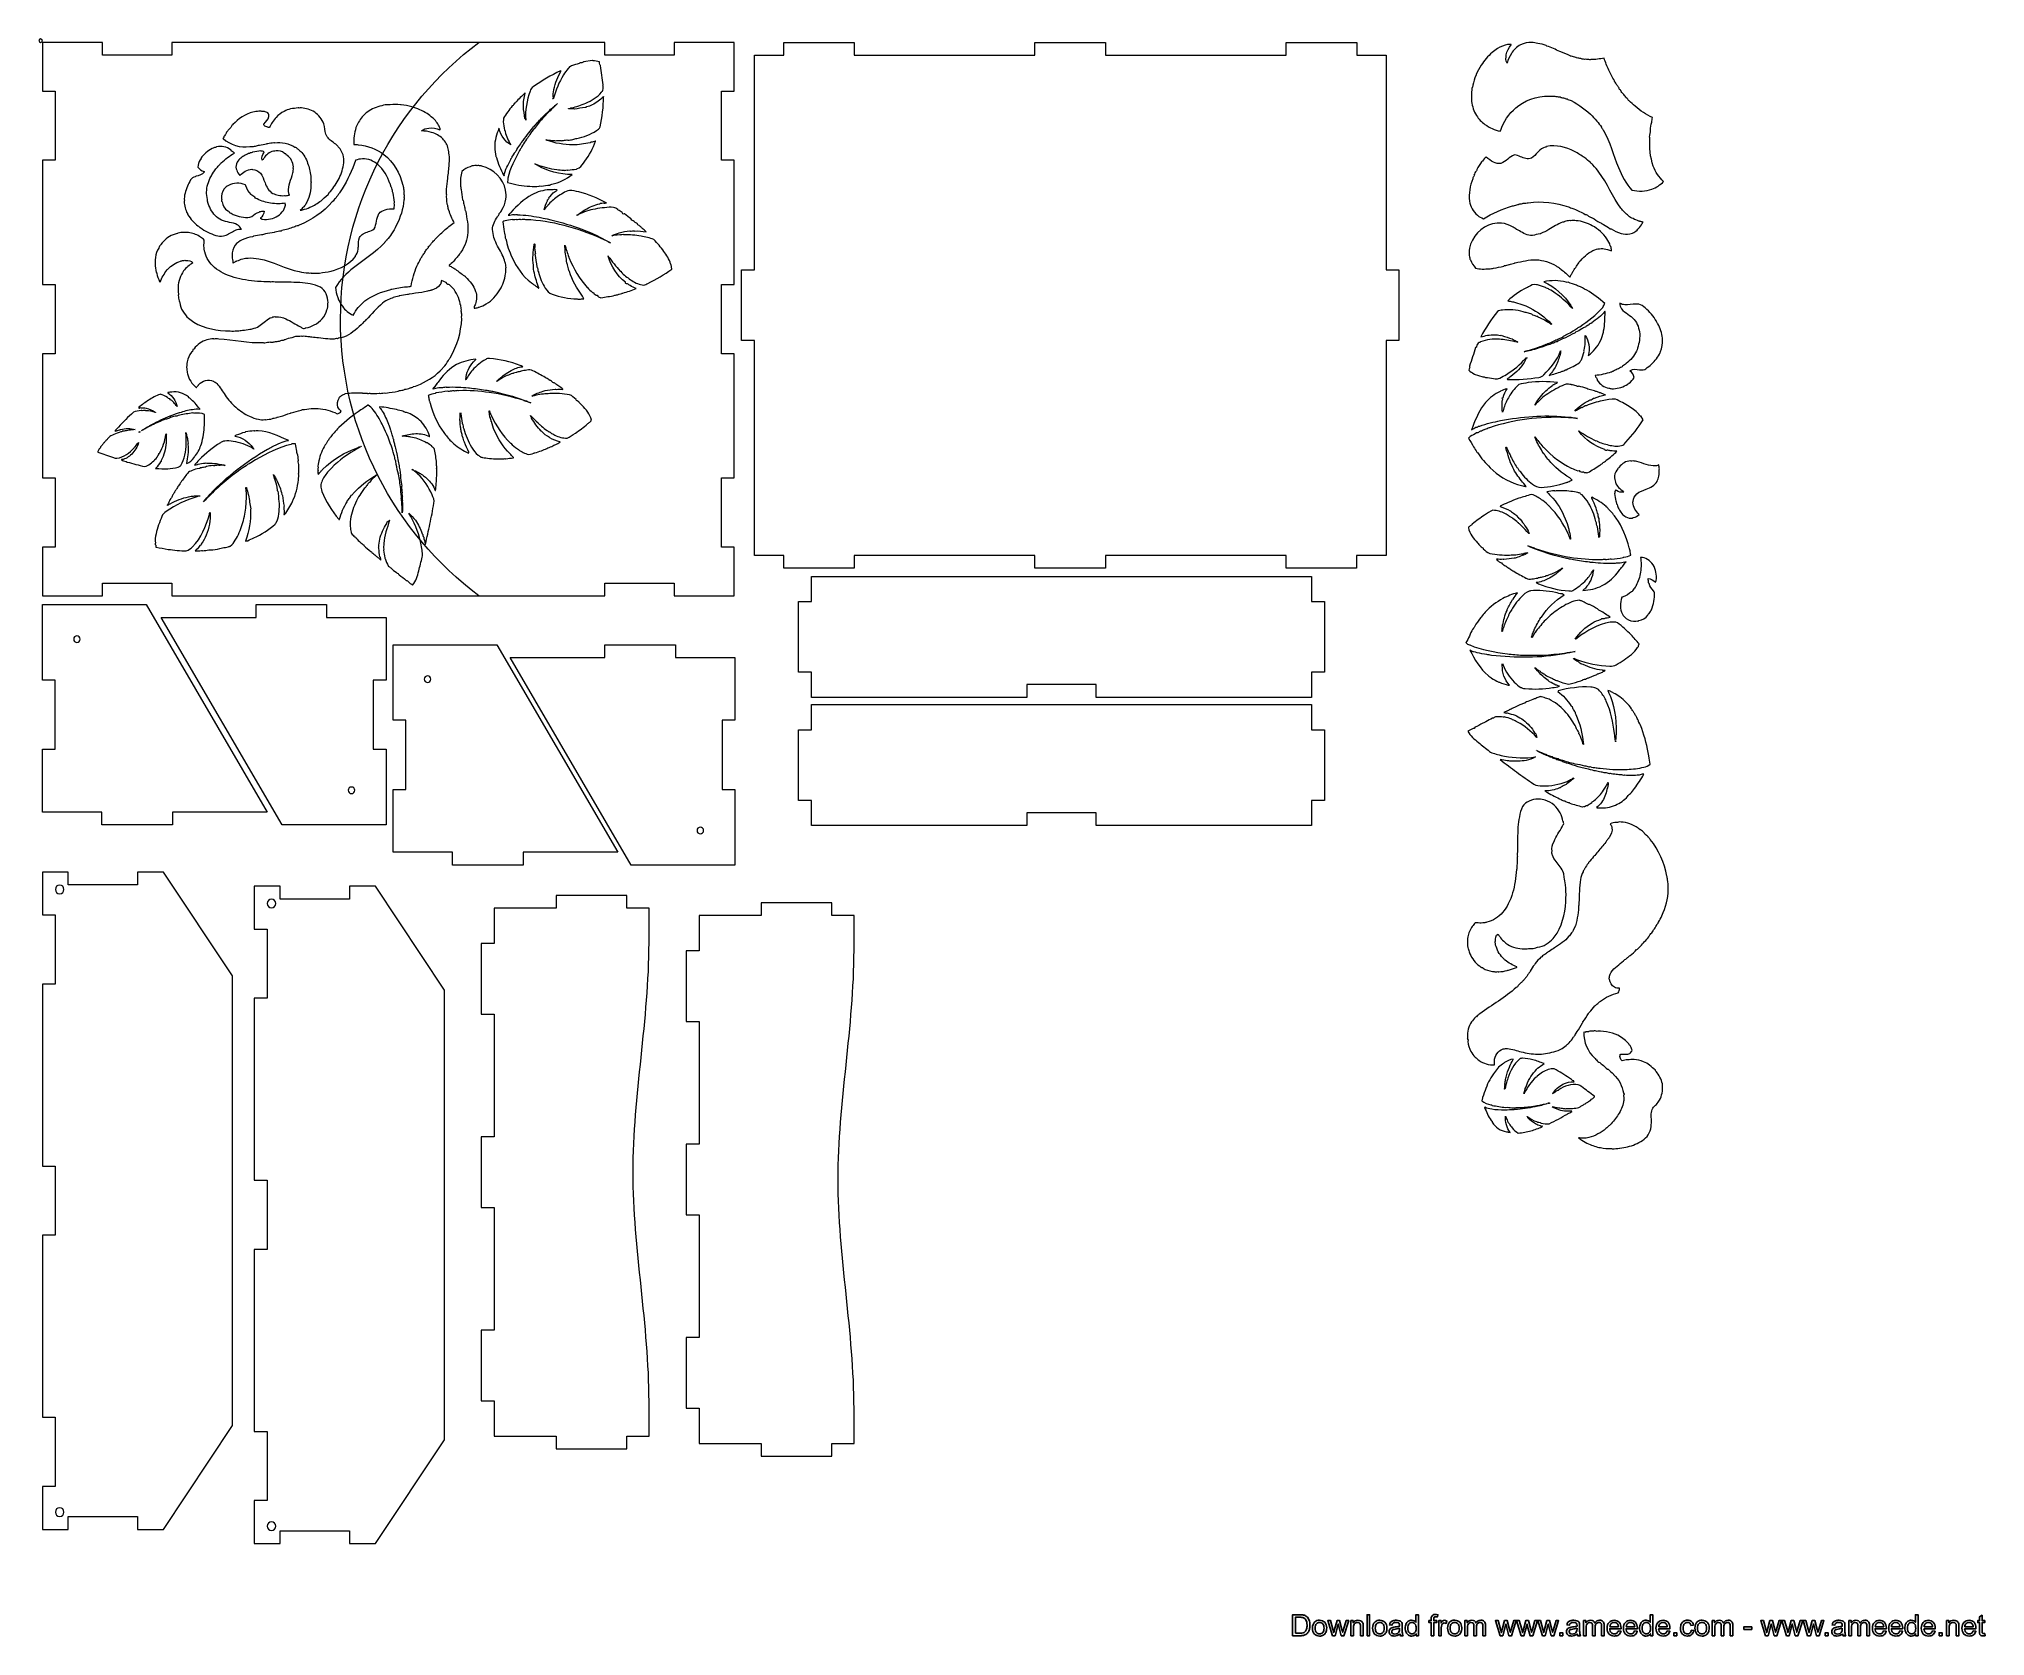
# Model space of a CAD drawing. Header units: millimetres. Extents: x 1315 to 1877, y -2074 to -1612.
import ezdxf

# ---------------------------------------------------------------- set-up
doc = ezdxf.new("R2010")
doc.units = ezdxf.units.MM
doc.header["$MEASUREMENT"] = 0
doc.layers.add('Layer 1', color=7, linetype='Continuous')

msp = doc.modelspace()

# ---------------------------------------------------------------- linework, layer by layer
at = {"layer": 'Layer 1', "color": 250, "lineweight": 9}
for points, knots in [([(1315.0114, -1612.193), (1315.2877, -1612.193), (1315.5114, -1612.4167), (1315.5114, -1612.693), (1315.5114, -1612.693), (1315.5114, -1612.9693), (1315.2877, -1613.193), (1315.0114, -1613.193), (1315.0114, -1613.193), (1314.7351, -1613.193), (1314.5114, -1612.9693), (1314.5114, -1612.693), (1314.5114, -1612.693), (1314.5114, -1612.4167), (1314.7351, -1612.193), (1315.0114, -1612.193)], [0, 0, 0, 0, 0.2, 0.2, 0.2, 0.2, 0.4, 0.4, 0.4, 0.4, 0.6, 0.6, 0.6, 0.6, 1, 1, 1, 1]), ([(1315.5114, -1613.1867), (1315.5114, -1613.1867), (1332.9114, -1613.1867), (1332.9114, -1613.1867), (1332.9114, -1613.1867), (1332.9114, -1613.1867), (1332.9114, -1616.8867), (1332.9114, -1616.8867), (1332.9114, -1616.8867), (1332.9114, -1616.8867), (1352.9114, -1616.8867), (1352.9114, -1616.8867), (1352.9114, -1616.8867), (1352.9114, -1616.8867), (1352.9114, -1613.1867), (1352.9114, -1613.1867), (1352.9114, -1613.1867), (1352.9114, -1613.1867), (1441.7236, -1613.1867), (1441.7236, -1613.1867), (1441.7236, -1613.1867), (1417.4584, -1631.4055), (1401.7458, -1660.4737), (1401.7052, -1693.1867), (1401.7052, -1693.1867), (1401.6646, -1725.8997), (1417.388, -1754.9165), (1441.7193, -1773.1867), (1441.7193, -1773.1867), (1441.7193, -1773.1867), (1352.9114, -1773.1867), (1352.9114, -1773.1867), (1352.9114, -1773.1867), (1352.9114, -1773.1867), (1352.9114, -1769.4867), (1352.9114, -1769.4867), (1352.9114, -1769.4867), (1352.9114, -1769.4867), (1332.9114, -1769.4867), (1332.9114, -1769.4867), (1332.9114, -1769.4867), (1332.9114, -1769.4867), (1332.9114, -1773.1867), (1332.9114, -1773.1867), (1332.9114, -1773.1867), (1332.9114, -1773.1867), (1315.5114, -1773.1867), (1315.5114, -1773.1867), (1315.5114, -1773.1867), (1315.5114, -1773.1867), (1315.5114, -1759.0867), (1315.5114, -1759.0867), (1315.5114, -1759.0867), (1315.5114, -1759.0867), (1319.2114, -1759.0867), (1319.2114, -1759.0867), (1319.2114, -1759.0867), (1319.2114, -1759.0867), (1319.2114, -1739.0867), (1319.2114, -1739.0867), (1319.2114, -1739.0867), (1319.2114, -1739.0867), (1315.5114, -1739.0867), (1315.5114, -1739.0867), (1315.5114, -1739.0867), (1315.5114, -1739.0867), (1315.5114, -1703.1868), (1315.5114, -1703.1868), (1315.5114, -1703.1868), (1315.5114, -1703.1868), (1319.2114, -1703.1868), (1319.2114, -1703.1868), (1319.2114, -1703.1868), (1319.2114, -1703.1868), (1319.2114, -1683.1868), (1319.2114, -1683.1868), (1319.2114, -1683.1868), (1319.2114, -1683.1868), (1315.5114, -1683.1868), (1315.5114, -1683.1868), (1315.5114, -1683.1868), (1315.5114, -1683.1868), (1315.5114, -1647.2869), (1315.5114, -1647.2869), (1315.5114, -1647.2869), (1315.5114, -1647.2869), (1319.2114, -1647.2869), (1319.2114, -1647.2869), (1319.2114, -1647.2869), (1319.2114, -1647.2869), (1319.2114, -1627.2869), (1319.2114, -1627.2869), (1319.2114, -1627.2869), (1319.2114, -1627.2869), (1315.5114, -1627.2869), (1315.5114, -1627.2869), (1315.5114, -1627.2869), (1315.5114, -1627.2869), (1315.5114, -1613.1867), (1315.5114, -1613.1867)], [0, 0, 0, 0, 0.03846154, 0.03846154, 0.03846154, 0.03846154, 0.07692308, 0.07692308, 0.07692308, 0.07692308, 0.11538462, 0.11538462, 0.11538462, 0.11538462, 0.15384615, 0.15384615, 0.15384615, 0.15384615, 0.19230769, 0.19230769, 0.19230769, 0.19230769, 0.23076923, 0.23076923, 0.23076923, 0.23076923, 0.26923077, 0.26923077, 0.26923077, 0.26923077, 0.30769231, 0.30769231, 0.30769231, 0.30769231, 0.34615385, 0.34615385, 0.34615385, 0.34615385, 0.38461538, 0.38461538, 0.38461538, 0.38461538, 0.42307692, 0.42307692, 0.42307692, 0.42307692, 0.46153846, 0.46153846, 0.46153846, 0.46153846, 0.5, 0.5, 0.5, 0.5, 0.53846154, 0.53846154, 0.53846154, 0.53846154, 0.57692308, 0.57692308, 0.57692308, 0.57692308, 0.61538462, 0.61538462, 0.61538462, 0.61538462, 0.65384615, 0.65384615, 0.65384615, 0.65384615, 0.69230769, 0.69230769, 0.69230769, 0.69230769, 0.73076923, 0.73076923, 0.73076923, 0.73076923, 0.76923077, 0.76923077, 0.76923077, 0.76923077, 0.80769231, 0.80769231, 0.80769231, 0.80769231, 0.84615385, 0.84615385, 0.84615385, 0.84615385, 0.88461538, 0.88461538, 0.88461538, 0.88461538, 0.92307692, 0.92307692, 0.92307692, 0.92307692, 1, 1, 1, 1]), ([(1441.7215, -1773.1867), (1441.7215, -1773.1867), (1478.1299, -1773.1867), (1478.1299, -1773.1867), (1478.1299, -1773.1867), (1478.1299, -1773.1867), (1478.1299, -1769.4867), (1478.1299, -1769.4867), (1478.1299, -1769.4867), (1478.1299, -1769.4867), (1498.1299, -1769.4867), (1498.1299, -1769.4867), (1498.1299, -1769.4867), (1498.1299, -1769.4867), (1498.1299, -1773.1867), (1498.1299, -1773.1867), (1498.1299, -1773.1867), (1498.1299, -1773.1867), (1515.5299, -1773.1867), (1515.5299, -1773.1867), (1515.5299, -1773.1867), (1515.5299, -1773.1867), (1515.5299, -1759.0867), (1515.5299, -1759.0867), (1515.5299, -1759.0867), (1515.5299, -1759.0867), (1511.8299, -1759.0867), (1511.8299, -1759.0867), (1511.8299, -1759.0867), (1511.8299, -1759.0867), (1511.8299, -1739.0867), (1511.8299, -1739.0867), (1511.8299, -1739.0867), (1511.8299, -1739.0867), (1515.5299, -1739.0867), (1515.5299, -1739.0867), (1515.5299, -1739.0867), (1515.5299, -1739.0867), (1515.5299, -1703.1868), (1515.5299, -1703.1868), (1515.5299, -1703.1868), (1515.5299, -1703.1868), (1511.8299, -1703.1868), (1511.8299, -1703.1868), (1511.8299, -1703.1868), (1511.8299, -1703.1868), (1511.8299, -1683.1868), (1511.8299, -1683.1868), (1511.8299, -1683.1868), (1511.8299, -1683.1868), (1515.5299, -1683.1868), (1515.5299, -1683.1868), (1515.5299, -1683.1868), (1515.5299, -1683.1868), (1515.5299, -1647.2869), (1515.5299, -1647.2869), (1515.5299, -1647.2869), (1515.5299, -1647.2869), (1511.8299, -1647.2869), (1511.8299, -1647.2869), (1511.8299, -1647.2869), (1511.8299, -1647.2869), (1511.8299, -1627.2869), (1511.8299, -1627.2869), (1511.8299, -1627.2869), (1511.8299, -1627.2869), (1515.5299, -1627.2869), (1515.5299, -1627.2869), (1515.5299, -1627.2869), (1515.5299, -1627.2869), (1515.5299, -1613.1867), (1515.5299, -1613.1867), (1515.5299, -1613.1867), (1515.5299, -1613.1867), (1498.1299, -1613.1867), (1498.1299, -1613.1867), (1498.1299, -1613.1867), (1498.1299, -1613.1867), (1498.1299, -1616.8867), (1498.1299, -1616.8867), (1498.1299, -1616.8867), (1498.1299, -1616.8867), (1478.1299, -1616.8867), (1478.1299, -1616.8867), (1478.1299, -1616.8867), (1478.1299, -1616.8867), (1478.1299, -1613.1867), (1478.1299, -1613.1867), (1478.1299, -1613.1867), (1478.1299, -1613.1867), (1441.7236, -1613.1867), (1441.7236, -1613.1867)], [0, 0, 0, 0, 0.04166667, 0.04166667, 0.04166667, 0.04166667, 0.08333333, 0.08333333, 0.08333333, 0.08333333, 0.125, 0.125, 0.125, 0.125, 0.16666667, 0.16666667, 0.16666667, 0.16666667, 0.20833333, 0.20833333, 0.20833333, 0.20833333, 0.25, 0.25, 0.25, 0.25, 0.29166667, 0.29166667, 0.29166667, 0.29166667, 0.33333333, 0.33333333, 0.33333333, 0.33333333, 0.375, 0.375, 0.375, 0.375, 0.41666667, 0.41666667, 0.41666667, 0.41666667, 0.45833333, 0.45833333, 0.45833333, 0.45833333, 0.5, 0.5, 0.5, 0.5, 0.54166667, 0.54166667, 0.54166667, 0.54166667, 0.58333333, 0.58333333, 0.58333333, 0.58333333, 0.625, 0.625, 0.625, 0.625, 0.66666667, 0.66666667, 0.66666667, 0.66666667, 0.70833333, 0.70833333, 0.70833333, 0.70833333, 0.75, 0.75, 0.75, 0.75, 0.79166667, 0.79166667, 0.79166667, 0.79166667, 0.83333333, 0.83333333, 0.83333333, 0.83333333, 0.875, 0.875, 0.875, 0.875, 0.91666667, 0.91666667, 0.91666667, 0.91666667, 1, 1, 1, 1]), ([(1529.8531, -1761.487), (1529.8531, -1761.487), (1529.8531, -1765.187), (1529.8531, -1765.187), (1529.8531, -1765.187), (1529.8531, -1765.187), (1550.2531, -1765.187), (1550.2531, -1765.187), (1550.2531, -1765.187), (1550.2531, -1765.187), (1550.2531, -1761.487), (1550.2531, -1761.487), (1550.2531, -1761.487), (1550.2531, -1761.487), (1602.4716, -1761.4869), (1602.4716, -1761.4869), (1602.4716, -1761.4869), (1602.4716, -1761.4869), (1602.4716, -1765.1869), (1602.4716, -1765.1869), (1602.4716, -1765.1869), (1602.4716, -1765.1869), (1622.8716, -1765.1869), (1622.8716, -1765.1869), (1622.8716, -1765.1869), (1622.8716, -1765.1869), (1622.8716, -1761.4869), (1622.8716, -1761.4869), (1622.8716, -1761.4869), (1622.8716, -1761.4869), (1675.0715, -1761.4869), (1675.0715, -1761.4869), (1675.0715, -1761.4869), (1675.0715, -1761.4869), (1675.0715, -1765.1869), (1675.0715, -1765.1869), (1675.0715, -1765.1869), (1675.0715, -1765.1869), (1695.4715, -1765.1869), (1695.4715, -1765.1869), (1695.4715, -1765.1869), (1695.4715, -1765.1869), (1695.4715, -1761.4869), (1695.4715, -1761.4869), (1695.4715, -1761.4869), (1695.4715, -1761.4869), (1703.9808, -1761.4869), (1703.9808, -1761.4869), (1703.9808, -1761.4869), (1703.9808, -1761.4869), (1703.9808, -1699.3869), (1703.9808, -1699.3869), (1703.9808, -1699.3869), (1703.9808, -1699.3869), (1707.6715, -1699.3869), (1707.6715, -1699.3869), (1707.6715, -1699.3869), (1707.6715, -1699.3869), (1707.6715, -1678.9869), (1707.6715, -1678.9869), (1707.6715, -1678.9869), (1707.6715, -1678.9869), (1703.9808, -1678.9869), (1703.9808, -1678.9869), (1703.9808, -1678.9869), (1703.9808, -1678.9869), (1703.9808, -1616.8869), (1703.9808, -1616.8869), (1703.9808, -1616.8869), (1703.9808, -1616.8869), (1695.4901, -1616.8869), (1695.4901, -1616.8869), (1695.4901, -1616.8869), (1695.4901, -1616.8869), (1695.4901, -1613.1867), (1695.4901, -1613.1867), (1695.4901, -1613.1867), (1695.4901, -1613.1867), (1675.0901, -1613.1867), (1675.0901, -1613.1867), (1675.0901, -1613.1867), (1675.0901, -1613.1867), (1675.0901, -1616.8869), (1675.0901, -1616.8869), (1675.0901, -1616.8869), (1675.0901, -1616.8869), (1622.8716, -1616.8869), (1622.8716, -1616.8869), (1622.8716, -1616.8869), (1622.8716, -1616.8869), (1622.8716, -1613.1868), (1622.8716, -1613.1868), (1622.8716, -1613.1868), (1622.8716, -1613.1868), (1602.4716, -1613.1868), (1602.4716, -1613.1868), (1602.4716, -1613.1868), (1602.4716, -1613.1868), (1602.4716, -1616.8869), (1602.4716, -1616.8869), (1602.4716, -1616.8869), (1602.4716, -1616.8869), (1550.2531, -1616.8869), (1550.2531, -1616.8869), (1550.2531, -1616.8869), (1550.2531, -1616.8869), (1550.2531, -1613.1869), (1550.2531, -1613.1869), (1550.2531, -1613.1869), (1550.2531, -1613.1869), (1529.8531, -1613.1869), (1529.8531, -1613.1869), (1529.8531, -1613.1869), (1529.8531, -1613.1869), (1529.8531, -1616.8869), (1529.8531, -1616.8869), (1529.8531, -1616.8869), (1529.8531, -1616.8869), (1521.3624, -1616.8869), (1521.3624, -1616.8869), (1521.3624, -1616.8869), (1521.3624, -1616.8869), (1521.3624, -1678.9869), (1521.3624, -1678.9869), (1521.3624, -1678.9869), (1521.3624, -1678.9869), (1517.6531, -1678.9869), (1517.6531, -1678.9869), (1517.6531, -1678.9869), (1517.6531, -1678.9869), (1517.6531, -1699.3869), (1517.6531, -1699.3869), (1517.6531, -1699.3869), (1517.6531, -1699.3869), (1521.3624, -1699.3869), (1521.3624, -1699.3869), (1521.3624, -1699.3869), (1521.3624, -1699.3869), (1521.3624, -1761.4869), (1521.3624, -1761.4869), (1521.3624, -1761.4869), (1521.3624, -1761.4869), (1529.8531, -1761.487), (1529.8531, -1761.487)], [0, 0, 0, 0, 0.02702703, 0.02702703, 0.02702703, 0.02702703, 0.05405405, 0.05405405, 0.05405405, 0.05405405, 0.08108108, 0.08108108, 0.08108108, 0.08108108, 0.10810811, 0.10810811, 0.10810811, 0.10810811, 0.13513514, 0.13513514, 0.13513514, 0.13513514, 0.16216216, 0.16216216, 0.16216216, 0.16216216, 0.18918919, 0.18918919, 0.18918919, 0.18918919, 0.21621622, 0.21621622, 0.21621622, 0.21621622, 0.24324324, 0.24324324, 0.24324324, 0.24324324, 0.27027027, 0.27027027, 0.27027027, 0.27027027, 0.2972973, 0.2972973, 0.2972973, 0.2972973, 0.32432432, 0.32432432, 0.32432432, 0.32432432, 0.35135135, 0.35135135, 0.35135135, 0.35135135, 0.37837838, 0.37837838, 0.37837838, 0.37837838, 0.40540541, 0.40540541, 0.40540541, 0.40540541, 0.43243243, 0.43243243, 0.43243243, 0.43243243, 0.45945946, 0.45945946, 0.45945946, 0.45945946, 0.48648649, 0.48648649, 0.48648649, 0.48648649, 0.51351351, 0.51351351, 0.51351351, 0.51351351, 0.54054054, 0.54054054, 0.54054054, 0.54054054, 0.56756757, 0.56756757, 0.56756757, 0.56756757, 0.59459459, 0.59459459, 0.59459459, 0.59459459, 0.62162162, 0.62162162, 0.62162162, 0.62162162, 0.64864865, 0.64864865, 0.64864865, 0.64864865, 0.67567568, 0.67567568, 0.67567568, 0.67567568, 0.7027027, 0.7027027, 0.7027027, 0.7027027, 0.72972973, 0.72972973, 0.72972973, 0.72972973, 0.75675676, 0.75675676, 0.75675676, 0.75675676, 0.78378378, 0.78378378, 0.78378378, 0.78378378, 0.81081081, 0.81081081, 0.81081081, 0.81081081, 0.83783784, 0.83783784, 0.83783784, 0.83783784, 0.86486486, 0.86486486, 0.86486486, 0.86486486, 0.89189189, 0.89189189, 0.89189189, 0.89189189, 0.91891892, 0.91891892, 0.91891892, 0.91891892, 0.94594595, 0.94594595, 0.94594595, 0.94594595, 1, 1, 1, 1]), ([(1728.6691, -1627.9509), (1728.6735, -1627.3182), (1728.7619, -1626.6683), (1728.9327, -1626.0598), (1728.9327, -1626.0598), (1729.018, -1625.9146), (1729.0971, -1625.7578), (1729.0949, -1625.5811), (1729.0949, -1625.5811), (1729.1937, -1624.596), (1729.5863, -1623.6672), (1729.9373, -1622.7484), (1729.9373, -1622.7484), (1729.9727, -1622.6894), (1730.0436, -1622.5702), (1730.0792, -1622.51), (1730.0792, -1622.51), (1730.3771, -1621.5153), (1730.9909, -1620.6456), (1731.5131, -1619.7533), (1731.5131, -1619.7533), (1732.3809, -1618.409), (1733.4215, -1617.1703), (1734.6347, -1616.1225), (1734.6347, -1616.1225), (1735.1659, -1615.7339), (1735.6885, -1615.332), (1736.2232, -1614.9479), (1736.2232, -1614.9479), (1737.1248, -1614.4224), (1738.1099, -1614.0375), (1739.1388, -1613.8461), (1739.1388, -1613.8461), (1739.4632, -1613.8028), (1739.7894, -1613.7743), (1740.117, -1613.8089), (1740.117, -1613.8089), (1740.117, -1613.8089), (1740.1406, -1613.922), (1740.1406, -1613.922), (1740.1406, -1613.922), (1739.528, -1614.7931), (1738.8723, -1615.7207), (1738.7576, -1616.8143), (1738.7576, -1616.8143), (1738.6084, -1617.5958), (1738.5794, -1618.4695), (1738.9539, -1619.1884), (1738.9539, -1619.1884), (1739.1938, -1618.1973), (1739.6952, -1617.283), (1740.2231, -1616.4156), (1740.2231, -1616.4156), (1740.8684, -1615.3582), (1741.821, -1614.5195), (1742.8728, -1613.881), (1742.8728, -1613.881), (1743.8867, -1613.4455), (1744.9914, -1613.0834), (1746.1095, -1613.2137), (1746.1095, -1613.2137), (1746.7015, -1613.251), (1747.2877, -1613.3449), (1747.8671, -1613.4765), (1747.8671, -1613.4765), (1748.6927, -1613.5693), (1749.4681, -1613.878), (1750.2535, -1614.1359), (1750.2535, -1614.1359), (1750.3125, -1614.1713), (1750.4319, -1614.241), (1750.4908, -1614.2763), (1750.4908, -1614.2763), (1751.7858, -1614.6316), (1752.9845, -1615.2895), (1754.2292, -1615.7967), (1754.2292, -1615.7967), (1755.2013, -1616.2396), (1756.201, -1616.6225), (1757.1869, -1617.0342), (1757.1869, -1617.0342), (1757.2858, -1617.1355), (1757.4055, -1617.1851), (1757.5446, -1617.184), (1757.5446, -1617.184), (1758.0027, -1617.2044), (1758.3983, -1617.4775), (1758.8556, -1617.5217), (1758.8556, -1617.5217), (1758.9141, -1617.5597), (1759.03, -1617.6354), (1759.0872, -1617.6732), (1759.0872, -1617.6732), (1759.508, -1617.7295), (1759.9321, -1617.7716), (1760.3435, -1617.8825), (1760.3435, -1617.8825), (1760.7947, -1618.0689), (1761.2784, -1618.1412), (1761.7646, -1618.0881), (1761.7646, -1618.0881), (1762.1496, -1618.0962), (1762.5304, -1618.1707), (1762.9097, -1618.2356), (1762.9097, -1618.2356), (1762.9756, -1618.2146), (1763.107, -1618.175), (1763.1727, -1618.1552), (1763.1727, -1618.1552), (1764.47, -1618.2303), (1765.7499, -1617.95), (1767.0241, -1617.745), (1767.0241, -1617.745), (1767.3668, -1618.9445), (1767.9297, -1620.0652), (1768.4013, -1621.2167), (1768.4013, -1621.2167), (1768.8821, -1622.2854), (1769.4477, -1623.3143), (1770.0131, -1624.3366), (1770.0131, -1624.3366), (1770.0281, -1624.4711), (1770.0882, -1624.5813), (1770.1922, -1624.6648), (1770.1922, -1624.6648), (1770.3437, -1624.834), (1770.4632, -1625.0305), (1770.5547, -1625.2365), (1770.5547, -1625.2365), (1770.617, -1625.4045), (1770.7141, -1625.5537), (1770.8341, -1625.6836), (1770.8341, -1625.6836), (1771.036, -1625.9376), (1771.2203, -1626.2038), (1771.4179, -1626.46), (1771.4179, -1626.46), (1771.4179, -1626.46), (1771.4099, -1626.579), (1771.4099, -1626.579), (1771.4099, -1626.579), (1771.3888, -1626.7416), (1771.4593, -1626.8348), (1771.6213, -1626.8599), (1771.6213, -1626.8599), (1771.6213, -1626.8599), (1771.7363, -1626.8861), (1771.7363, -1626.8861), (1771.7363, -1626.8861), (1771.7654, -1626.9438), (1771.8246, -1627.0594), (1771.8536, -1627.1171), (1771.8536, -1627.1171), (1772.0133, -1627.4866), (1772.2634, -1627.8051), (1772.5705, -1628.0625), (1772.5705, -1628.0625), (1772.8486, -1628.3532), (1773.085, -1628.6819), (1773.3016, -1629.0196), (1773.3016, -1629.0196), (1773.3759, -1629.1868), (1773.4876, -1629.3368), (1773.66, -1629.4101), (1773.66, -1629.4101), (1773.8131, -1629.4874), (1773.9105, -1629.634), (1773.9809, -1629.7832), (1773.9809, -1629.7832), (1774.0195, -1629.9212), (1774.1053, -1630.0099), (1774.2396, -1630.051), (1774.2396, -1630.051), (1774.8289, -1630.5623), (1775.37, -1631.148), (1775.9682, -1631.6618), (1775.9682, -1631.6618), (1777.4957, -1632.9573), (1779.1581, -1634.1255), (1781.0151, -1634.9052), (1781.0151, -1634.9052), (1780.9379, -1635.3683), (1780.8961, -1635.8365), (1780.7942, -1636.2946), (1780.7942, -1636.2946), (1780.5982, -1637.0224), (1780.3919, -1637.7646), (1780.4436, -1638.5244), (1780.4436, -1638.5244), (1780.4229, -1639.2043), (1780.2743, -1639.8722), (1780.1865, -1640.5448), (1780.1865, -1640.5448), (1780.2048, -1640.6117), (1780.241, -1640.7479), (1780.258, -1640.8145), (1780.258, -1640.8145), (1780.0804, -1643.5508), (1780.3322, -1646.3579), (1781.2521, -1648.9556), (1781.2521, -1648.9556), (1781.8668, -1650.6531), (1782.9225, -1652.1681), (1784.2412, -1653.3928), (1784.2412, -1653.3928), (1783.2747, -1654.3526), (1782.1586, -1655.2127), (1780.8443, -1655.6282), (1780.8443, -1655.6282), (1778.9964, -1656.2825), (1776.9802, -1656.3173), (1775.0738, -1655.9218), (1775.0738, -1655.9218), (1773.3171, -1654.0463), (1772.1435, -1651.7028), (1771.1571, -1649.3495), (1771.1571, -1649.3495), (1769.7386, -1645.7675), (1768.7794, -1641.9787), (1766.8085, -1638.6366), (1766.8085, -1638.6366), (1766.8042, -1638.6293), (1766.7956, -1638.6147), (1766.7914, -1638.6075), (1766.7914, -1638.6075), (1766.6265, -1638.3186), (1766.422, -1638.0548), (1766.2571, -1637.766), (1766.2571, -1637.766), (1766.2528, -1637.7588), (1766.2456, -1637.7443), (1766.2413, -1637.7371), (1766.2413, -1637.7371), (1765.8785, -1637.0932), (1765.417, -1636.5032), (1764.9257, -1635.9528), (1764.9257, -1635.9528), (1764.92, -1635.9466), (1764.9085, -1635.9342), (1764.9026, -1635.9281), (1764.9026, -1635.9281), (1764.3219, -1635.239), (1763.7051, -1634.5781), (1763.0537, -1633.9534), (1763.0537, -1633.9534), (1761.1175, -1632.2173), (1759.0137, -1630.5689), (1756.5464, -1629.6678), (1756.5464, -1629.6678), (1756.4876, -1629.631), (1756.3713, -1629.5593), (1756.3124, -1629.5225), (1756.3124, -1629.5225), (1756.1298, -1629.5105), (1755.9509, -1629.4817), (1755.7744, -1629.4371), (1755.7744, -1629.4371), (1755.7187, -1629.3969), (1755.6065, -1629.315), (1755.5509, -1629.2747), (1755.5509, -1629.2747), (1755.1962, -1629.2241), (1754.8225, -1629.2215), (1754.4885, -1629.0831), (1754.4885, -1629.0831), (1754.3864, -1628.9867), (1754.2667, -1628.937), (1754.1283, -1628.9329), (1754.1283, -1628.9329), (1753.6763, -1628.8813), (1753.2235, -1628.815), (1752.7757, -1628.7334), (1752.7757, -1628.7334), (1752.642, -1628.6978), (1752.5141, -1628.7137), (1752.3928, -1628.7842), (1752.3928, -1628.7842), (1748.8776, -1628.4779), (1745.2231, -1629.3968), (1742.3418, -1631.4604), (1742.3418, -1631.4604), (1740.1274, -1633.003), (1738.4478, -1635.2466), (1737.4327, -1637.7346), (1737.4327, -1637.7346), (1737.2789, -1638.1104), (1737.2211, -1638.5229), (1737.0094, -1638.8727), (1737.0094, -1638.8727), (1735.4182, -1638.5515), (1733.9214, -1637.8218), (1732.5763, -1636.9233), (1732.5763, -1636.9233), (1731.6643, -1636.1697), (1730.7338, -1635.3787), (1730.142, -1634.3378), (1730.142, -1634.3378), (1730.1377, -1634.3306), (1730.1291, -1634.3158), (1730.1248, -1634.3086), (1730.1248, -1634.3086), (1729.3252, -1633.0983), (1728.9094, -1631.6756), (1728.7095, -1630.2487), (1728.7095, -1630.2487), (1728.6352, -1629.4961), (1728.6416, -1628.7406), (1728.6691, -1627.987), (1728.6691, -1627.987), (1728.6692, -1627.9777), (1728.6691, -1627.9602), (1728.6691, -1627.9509)], [0, 0, 0, 0, 0.01265823, 0.01265823, 0.01265823, 0.01265823, 0.02531646, 0.02531646, 0.02531646, 0.02531646, 0.03797468, 0.03797468, 0.03797468, 0.03797468, 0.05063291, 0.05063291, 0.05063291, 0.05063291, 0.06329114, 0.06329114, 0.06329114, 0.06329114, 0.07594937, 0.07594937, 0.07594937, 0.07594937, 0.08860759, 0.08860759, 0.08860759, 0.08860759, 0.10126582, 0.10126582, 0.10126582, 0.10126582, 0.11392405, 0.11392405, 0.11392405, 0.11392405, 0.12658228, 0.12658228, 0.12658228, 0.12658228, 0.13924051, 0.13924051, 0.13924051, 0.13924051, 0.15189873, 0.15189873, 0.15189873, 0.15189873, 0.16455696, 0.16455696, 0.16455696, 0.16455696, 0.17721519, 0.17721519, 0.17721519, 0.17721519, 0.18987342, 0.18987342, 0.18987342, 0.18987342, 0.20253165, 0.20253165, 0.20253165, 0.20253165, 0.21518987, 0.21518987, 0.21518987, 0.21518987, 0.2278481, 0.2278481, 0.2278481, 0.2278481, 0.24050633, 0.24050633, 0.24050633, 0.24050633, 0.25316456, 0.25316456, 0.25316456, 0.25316456, 0.26582278, 0.26582278, 0.26582278, 0.26582278, 0.27848101, 0.27848101, 0.27848101, 0.27848101, 0.29113924, 0.29113924, 0.29113924, 0.29113924, 0.30379747, 0.30379747, 0.30379747, 0.30379747, 0.3164557, 0.3164557, 0.3164557, 0.3164557, 0.32911392, 0.32911392, 0.32911392, 0.32911392, 0.34177215, 0.34177215, 0.34177215, 0.34177215, 0.35443038, 0.35443038, 0.35443038, 0.35443038, 0.36708861, 0.36708861, 0.36708861, 0.36708861, 0.37974684, 0.37974684, 0.37974684, 0.37974684, 0.39240506, 0.39240506, 0.39240506, 0.39240506, 0.40506329, 0.40506329, 0.40506329, 0.40506329, 0.41772152, 0.41772152, 0.41772152, 0.41772152, 0.43037975, 0.43037975, 0.43037975, 0.43037975, 0.44303797, 0.44303797, 0.44303797, 0.44303797, 0.4556962, 0.4556962, 0.4556962, 0.4556962, 0.46835443, 0.46835443, 0.46835443, 0.46835443, 0.48101266, 0.48101266, 0.48101266, 0.48101266, 0.49367089, 0.49367089, 0.49367089, 0.49367089, 0.50632911, 0.50632911, 0.50632911, 0.50632911, 0.51898734, 0.51898734, 0.51898734, 0.51898734, 0.53164557, 0.53164557, 0.53164557, 0.53164557, 0.5443038, 0.5443038, 0.5443038, 0.5443038, 0.55696203, 0.55696203, 0.55696203, 0.55696203, 0.56962025, 0.56962025, 0.56962025, 0.56962025, 0.58227848, 0.58227848, 0.58227848, 0.58227848, 0.59493671, 0.59493671, 0.59493671, 0.59493671, 0.60759494, 0.60759494, 0.60759494, 0.60759494, 0.62025316, 0.62025316, 0.62025316, 0.62025316, 0.63291139, 0.63291139, 0.63291139, 0.63291139, 0.64556962, 0.64556962, 0.64556962, 0.64556962, 0.65822785, 0.65822785, 0.65822785, 0.65822785, 0.67088608, 0.67088608, 0.67088608, 0.67088608, 0.6835443, 0.6835443, 0.6835443, 0.6835443, 0.69620253, 0.69620253, 0.69620253, 0.69620253, 0.70886076, 0.70886076, 0.70886076, 0.70886076, 0.72151899, 0.72151899, 0.72151899, 0.72151899, 0.73417722, 0.73417722, 0.73417722, 0.73417722, 0.74683544, 0.74683544, 0.74683544, 0.74683544, 0.75949367, 0.75949367, 0.75949367, 0.75949367, 0.7721519, 0.7721519, 0.7721519, 0.7721519, 0.78481013, 0.78481013, 0.78481013, 0.78481013, 0.79746835, 0.79746835, 0.79746835, 0.79746835, 0.81012658, 0.81012658, 0.81012658, 0.81012658, 0.82278481, 0.82278481, 0.82278481, 0.82278481, 0.83544304, 0.83544304, 0.83544304, 0.83544304, 0.84810127, 0.84810127, 0.84810127, 0.84810127, 0.86075949, 0.86075949, 0.86075949, 0.86075949, 0.87341772, 0.87341772, 0.87341772, 0.87341772, 0.88607595, 0.88607595, 0.88607595, 0.88607595, 0.89873418, 0.89873418, 0.89873418, 0.89873418, 0.91139241, 0.91139241, 0.91139241, 0.91139241, 0.92405063, 0.92405063, 0.92405063, 0.92405063, 0.93670886, 0.93670886, 0.93670886, 0.93670886, 0.94936709, 0.94936709, 0.94936709, 0.94936709, 0.96202532, 0.96202532, 0.96202532, 0.96202532, 0.97468354, 0.97468354, 0.97468354, 0.97468354, 1, 1, 1, 1]), ([(1732.1184, -1664.1556), (1731.5171, -1663.8809), (1730.8757, -1663.6542), (1730.4057, -1663.1621), (1730.4057, -1663.1621), (1730.3987, -1663.1559), (1730.3845, -1663.1437), (1730.3774, -1663.1376), (1730.3774, -1663.1376), (1729.1094, -1662.1459), (1728.333, -1660.6288), (1728.1168, -1659.048), (1728.1168, -1659.048), (1727.8295, -1656.8768), (1728.2441, -1654.6463), (1729.057, -1652.6297), (1729.057, -1652.6297), (1729.0627, -1652.5596), (1729.0736, -1652.4222), (1729.0792, -1652.3521), (1729.0792, -1652.3521), (1729.1395, -1652.2602), (1729.2572, -1652.0765), (1729.3174, -1651.9849), (1729.3174, -1651.9849), (1729.4317, -1651.8773), (1729.4609, -1651.758), (1729.4033, -1651.6223), (1729.4033, -1651.6223), (1729.5956, -1651.1598), (1729.7612, -1650.6803), (1730.0865, -1650.2872), (1730.0865, -1650.2872), (1730.1772, -1650.1819), (1730.2153, -1650.0588), (1730.2031, -1649.9159), (1730.2031, -1649.9159), (1730.6023, -1649.1323), (1731.1392, -1648.4257), (1731.5953, -1647.6735), (1731.5953, -1647.6735), (1731.6538, -1647.6434), (1731.7708, -1647.5834), (1731.83, -1647.5522), (1731.83, -1647.5522), (1732.0706, -1647.0437), (1732.5228, -1646.6972), (1732.9398, -1646.3424), (1732.9398, -1646.3424), (1733.6006, -1646.897), (1734.2553, -1647.4855), (1735.0621, -1647.8242), (1735.0621, -1647.8242), (1735.7215, -1648.0547), (1736.4126, -1648.3854), (1737.1226, -1648.1708), (1737.1226, -1648.1708), (1737.1325, -1648.1678), (1737.1518, -1648.1646), (1737.1616, -1648.1614), (1737.1616, -1648.1614), (1738.664, -1647.6878), (1739.6323, -1646.2699), (1741.104, -1645.7312), (1741.104, -1645.7312), (1741.7204, -1645.6828), (1742.2922, -1646.0282), (1742.8483, -1646.2507), (1742.8483, -1646.2507), (1743.8326, -1646.6433), (1744.9535, -1647.0749), (1746, -1646.6488), (1746, -1646.6488), (1746.7638, -1646.2425), (1747.2613, -1645.5091), (1747.8408, -1644.8927), (1747.8408, -1644.8927), (1747.8977, -1644.8553), (1748.0118, -1644.7775), (1748.0677, -1644.7394), (1748.0677, -1644.7394), (1748.5467, -1644.145), (1749.2742, -1643.7047), (1750.0056, -1643.5039), (1750.0056, -1643.5039), (1750.1559, -1643.5436), (1750.2696, -1643.5033), (1750.3488, -1643.3844), (1750.3488, -1643.3844), (1750.3488, -1643.3844), (1750.4056, -1643.3031), (1750.4056, -1643.3031), (1750.4056, -1643.3031), (1753.1581, -1642.7079), (1756.0172, -1643.5042), (1758.4818, -1644.7357), (1758.4818, -1644.7357), (1758.4891, -1644.7389), (1758.505, -1644.746), (1758.5125, -1644.7491), (1758.5125, -1644.7491), (1759.5163, -1645.2313), (1760.4032, -1645.9305), (1761.3595, -1646.4968), (1761.3595, -1646.4968), (1761.9351, -1646.9906), (1762.5329, -1647.4547), (1763.1037, -1647.9534), (1763.1037, -1647.9534), (1763.1423, -1648.011), (1763.2164, -1648.1259), (1763.2538, -1648.1827), (1763.2538, -1648.1827), (1763.4619, -1648.2893), (1763.6361, -1648.4463), (1763.7862, -1648.6239), (1763.7862, -1648.6239), (1764.377, -1649.2953), (1765.0307, -1649.9223), (1765.5213, -1650.6741), (1765.5213, -1650.6741), (1768.0277, -1653.9133), (1769.37, -1657.8801), (1771.8718, -1661.1195), (1771.8718, -1661.1195), (1772.5147, -1661.9326), (1773.2384, -1662.6955), (1774.0781, -1663.3065), (1774.0781, -1663.3065), (1774.4338, -1663.7098), (1774.917, -1663.9484), (1775.4054, -1664.1493), (1775.4054, -1664.1493), (1775.9297, -1664.4754), (1776.5546, -1664.5832), (1777.088, -1664.8805), (1777.088, -1664.8805), (1777.1572, -1664.895), (1777.2934, -1664.9225), (1777.3615, -1664.9363), (1777.3615, -1664.9363), (1777.6796, -1664.9764), (1777.9892, -1665.0617), (1778.2994, -1665.139), (1778.2994, -1665.139), (1777.9595, -1665.6627), (1777.6424, -1666.2023), (1777.2835, -1666.7119), (1777.2835, -1666.7119), (1777.2244, -1666.7479), (1777.1081, -1666.8194), (1777.049, -1666.8552), (1777.049, -1666.8552), (1776.4499, -1667.7105), (1775.5025, -1668.3916), (1774.4516, -1668.5449), (1774.4516, -1668.5449), (1773.6192, -1668.7909), (1772.7469, -1668.5845), (1771.9229, -1668.4074), (1771.9229, -1668.4074), (1770.9372, -1668.0515), (1769.9234, -1667.6979), (1769.0638, -1667.0836), (1769.0638, -1667.0836), (1768.9949, -1667.0758), (1768.8573, -1667.0628), (1768.7886, -1667.055), (1768.7886, -1667.055), (1768.1161, -1666.6609), (1767.4764, -1666.2109), (1766.8082, -1665.8053), (1766.8082, -1665.8053), (1766.481, -1665.5881), (1766.1305, -1665.4047), (1765.7642, -1665.2583), (1765.7642, -1665.2583), (1765.0051, -1664.8401), (1764.2929, -1664.3389), (1763.5627, -1663.8733), (1763.5627, -1663.8733), (1763.4932, -1663.8618), (1763.3563, -1663.8402), (1763.2871, -1663.8304), (1763.2871, -1663.8304), (1762.7769, -1663.5606), (1762.2998, -1663.2318), (1761.816, -1662.916), (1761.816, -1662.916), (1761.7496, -1662.9142), (1761.6174, -1662.9098), (1761.5499, -1662.9074), (1761.5499, -1662.9074), (1760.5397, -1662.2437), (1759.3939, -1661.8264), (1758.2936, -1661.3357), (1758.2936, -1661.3357), (1757.887, -1661.1446), (1757.4186, -1661.0867), (1757.052, -1660.8131), (1757.052, -1660.8131), (1756.9844, -1660.8011), (1756.8478, -1660.7766), (1756.7791, -1660.7638), (1756.7791, -1660.7638), (1753.0515, -1659.4748), (1749.0295, -1659.0144), (1745.1138, -1659.5357), (1745.1138, -1659.5357), (1745.1061, -1659.5355), (1745.0893, -1659.5372), (1745.0809, -1659.5381), (1745.0809, -1659.5381), (1744.6414, -1659.5284), (1744.2165, -1659.7558), (1743.7799, -1659.6898), (1743.7799, -1659.6898), (1743.651, -1659.6435), (1743.53, -1659.6634), (1743.4175, -1659.7485), (1743.4175, -1659.7485), (1743.2469, -1659.8261), (1743.056, -1659.8547), (1742.8703, -1659.8629), (1742.8703, -1659.8629), (1742.7371, -1659.8453), (1742.6162, -1659.8748), (1742.5058, -1659.9516), (1742.5058, -1659.9516), (1742.4554, -1659.9664), (1742.3547, -1659.9962), (1742.3038, -1660.0122), (1742.3038, -1660.0122), (1742.1321, -1660.0327), (1741.9591, -1660.0603), (1741.7971, -1660.1292), (1741.7971, -1660.1292), (1741.3818, -1660.2952), (1740.9467, -1660.4014), (1740.5081, -1660.4882), (1740.5081, -1660.4882), (1737.5843, -1661.3802), (1734.7534, -1662.6032), (1732.1184, -1664.1556)], [0, 0, 0, 0, 0.01612903, 0.01612903, 0.01612903, 0.01612903, 0.03225806, 0.03225806, 0.03225806, 0.03225806, 0.0483871, 0.0483871, 0.0483871, 0.0483871, 0.06451613, 0.06451613, 0.06451613, 0.06451613, 0.08064516, 0.08064516, 0.08064516, 0.08064516, 0.09677419, 0.09677419, 0.09677419, 0.09677419, 0.11290323, 0.11290323, 0.11290323, 0.11290323, 0.12903226, 0.12903226, 0.12903226, 0.12903226, 0.14516129, 0.14516129, 0.14516129, 0.14516129, 0.16129032, 0.16129032, 0.16129032, 0.16129032, 0.17741935, 0.17741935, 0.17741935, 0.17741935, 0.19354839, 0.19354839, 0.19354839, 0.19354839, 0.20967742, 0.20967742, 0.20967742, 0.20967742, 0.22580645, 0.22580645, 0.22580645, 0.22580645, 0.24193548, 0.24193548, 0.24193548, 0.24193548, 0.25806452, 0.25806452, 0.25806452, 0.25806452, 0.27419355, 0.27419355, 0.27419355, 0.27419355, 0.29032258, 0.29032258, 0.29032258, 0.29032258, 0.30645161, 0.30645161, 0.30645161, 0.30645161, 0.32258065, 0.32258065, 0.32258065, 0.32258065, 0.33870968, 0.33870968, 0.33870968, 0.33870968, 0.35483871, 0.35483871, 0.35483871, 0.35483871, 0.37096774, 0.37096774, 0.37096774, 0.37096774, 0.38709677, 0.38709677, 0.38709677, 0.38709677, 0.40322581, 0.40322581, 0.40322581, 0.40322581, 0.41935484, 0.41935484, 0.41935484, 0.41935484, 0.43548387, 0.43548387, 0.43548387, 0.43548387, 0.4516129, 0.4516129, 0.4516129, 0.4516129, 0.46774194, 0.46774194, 0.46774194, 0.46774194, 0.48387097, 0.48387097, 0.48387097, 0.48387097, 0.5, 0.5, 0.5, 0.5, 0.51612903, 0.51612903, 0.51612903, 0.51612903, 0.53225806, 0.53225806, 0.53225806, 0.53225806, 0.5483871, 0.5483871, 0.5483871, 0.5483871, 0.56451613, 0.56451613, 0.56451613, 0.56451613, 0.58064516, 0.58064516, 0.58064516, 0.58064516, 0.59677419, 0.59677419, 0.59677419, 0.59677419, 0.61290323, 0.61290323, 0.61290323, 0.61290323, 0.62903226, 0.62903226, 0.62903226, 0.62903226, 0.64516129, 0.64516129, 0.64516129, 0.64516129, 0.66129032, 0.66129032, 0.66129032, 0.66129032, 0.67741935, 0.67741935, 0.67741935, 0.67741935, 0.69354839, 0.69354839, 0.69354839, 0.69354839, 0.70967742, 0.70967742, 0.70967742, 0.70967742, 0.72580645, 0.72580645, 0.72580645, 0.72580645, 0.74193548, 0.74193548, 0.74193548, 0.74193548, 0.75806452, 0.75806452, 0.75806452, 0.75806452, 0.77419355, 0.77419355, 0.77419355, 0.77419355, 0.79032258, 0.79032258, 0.79032258, 0.79032258, 0.80645161, 0.80645161, 0.80645161, 0.80645161, 0.82258065, 0.82258065, 0.82258065, 0.82258065, 0.83870968, 0.83870968, 0.83870968, 0.83870968, 0.85483871, 0.85483871, 0.85483871, 0.85483871, 0.87096774, 0.87096774, 0.87096774, 0.87096774, 0.88709677, 0.88709677, 0.88709677, 0.88709677, 0.90322581, 0.90322581, 0.90322581, 0.90322581, 0.91935484, 0.91935484, 0.91935484, 0.91935484, 0.93548387, 0.93548387, 0.93548387, 0.93548387, 0.9516129, 0.9516129, 0.9516129, 0.9516129, 0.96774194, 0.96774194, 0.96774194, 0.96774194, 1, 1, 1, 1]), ([(1728.253, -1675.8424), (1728.1396, -1675.3753), (1728.0502, -1674.8997), (1727.986, -1674.4221), (1727.986, -1674.4221), (1728.0044, -1674.3553), (1728.0401, -1674.2235), (1728.0586, -1674.1568), (1728.0586, -1674.1568), (1727.9555, -1673.8237), (1727.9933, -1673.4735), (1728.0385, -1673.1341), (1728.0385, -1673.1341), (1728.06, -1672.9981), (1728.0772, -1672.8605), (1728.0897, -1672.7195), (1728.0897, -1672.7195), (1728.775, -1669.3657), (1731.4788, -1666.515), (1734.7819, -1665.6289), (1734.7819, -1665.6289), (1735.6305, -1665.4262), (1736.5119, -1665.3911), (1737.3794, -1665.4541), (1737.3794, -1665.4541), (1738.4804, -1665.5712), (1739.5239, -1665.9832), (1740.502, -1666.4842), (1740.502, -1666.4842), (1740.5095, -1666.4882), (1740.5241, -1666.4948), (1740.5314, -1666.4975), (1740.5314, -1666.4975), (1740.8612, -1666.6695), (1741.1933, -1666.8546), (1741.468, -1667.1072), (1741.468, -1667.1072), (1741.5471, -1667.2268), (1741.6573, -1667.2828), (1741.7973, -1667.2767), (1741.7973, -1667.2767), (1742.08, -1667.3135), (1742.2849, -1667.559), (1742.5235, -1667.697), (1742.5235, -1667.697), (1743.6691, -1668.3737), (1744.9202, -1669.0736), (1746.2986, -1668.9773), (1746.2986, -1668.9773), (1747.0473, -1668.8593), (1747.7866, -1668.684), (1748.5357, -1668.5675), (1748.5357, -1668.5675), (1748.5926, -1668.5272), (1748.7042, -1668.4483), (1748.7599, -1668.4082), (1748.7599, -1668.4082), (1749.5724, -1668.1707), (1750.3024, -1667.732), (1751.0369, -1667.3235), (1751.0369, -1667.3235), (1752.3446, -1666.5785), (1753.5881, -1665.6855), (1755.0168, -1665.1843), (1755.0168, -1665.1843), (1755.1157, -1665.167), (1755.3152, -1665.1335), (1755.4142, -1665.1161), (1755.4142, -1665.1161), (1755.4697, -1665.0748), (1755.5794, -1664.9923), (1755.635, -1664.9523), (1755.635, -1664.9523), (1756.109, -1664.8389), (1756.5897, -1664.7485), (1757.0719, -1664.6794), (1757.0719, -1664.6794), (1757.1387, -1664.6991), (1757.2695, -1664.7365), (1757.3364, -1664.7562), (1757.3364, -1664.7562), (1757.8633, -1664.5884), (1758.4119, -1664.7087), (1758.9492, -1664.7396), (1758.9492, -1664.7396), (1760.5757, -1664.8817), (1762.1528, -1665.406), (1763.5889, -1666.1745), (1763.5889, -1666.1745), (1763.5964, -1666.1786), (1763.6111, -1666.1852), (1763.6186, -1666.189), (1763.6186, -1666.189), (1765.2738, -1667.1144), (1766.7658, -1668.3664), (1767.8215, -1669.9532), (1767.8215, -1669.9532), (1768.202, -1670.6095), (1768.6553, -1671.2603), (1768.7925, -1672.0189), (1768.7925, -1672.0189), (1768.8327, -1672.0745), (1768.9129, -1672.1873), (1768.9529, -1672.243), (1768.9529, -1672.243), (1769.0608, -1672.6222), (1769.1128, -1673.0134), (1769.1684, -1673.4026), (1769.1684, -1673.4026), (1768.7428, -1673.4288), (1768.3791, -1673.1621), (1767.9821, -1673.0538), (1767.9821, -1673.0538), (1766.7993, -1672.6451), (1765.5111, -1672.7555), (1764.3389, -1673.1334), (1764.3389, -1673.1334), (1762.7208, -1673.7725), (1761.3486, -1674.9333), (1760.2606, -1676.2734), (1760.2606, -1676.2734), (1760.2606, -1676.2734), (1760.1821, -1676.2921), (1760.1821, -1676.2921), (1760.1821, -1676.2921), (1760.0429, -1676.325), (1759.9602, -1676.4145), (1759.9342, -1676.5621), (1759.9342, -1676.5621), (1759.3705, -1677.4713), (1758.7297, -1678.3358), (1758.1324, -1679.223), (1758.1324, -1679.223), (1758.0139, -1679.3583), (1757.9378, -1679.5192), (1757.8872, -1679.6862), (1757.8872, -1679.6862), (1757.7672, -1679.9778), (1757.554, -1680.2184), (1757.4231, -1680.5026), (1757.4231, -1680.5026), (1757.4192, -1680.5101), (1757.4126, -1680.5249), (1757.4084, -1680.5323), (1757.4084, -1680.5323), (1757.3133, -1680.7197), (1757.216, -1680.9036), (1757.1143, -1681.0855), (1757.1143, -1681.0855), (1756.3699, -1680.2459), (1755.496, -1679.5411), (1754.6298, -1678.8335), (1754.6298, -1678.8335), (1754.3341, -1678.5567), (1753.992, -1678.3399), (1753.6503, -1678.1255), (1753.6503, -1678.1255), (1753.6426, -1678.1203), (1753.629, -1678.1121), (1753.6214, -1678.1069), (1753.6214, -1678.1069), (1753.4754, -1678.0105), (1753.325, -1677.919), (1753.1714, -1677.8322), (1753.1714, -1677.8322), (1753.1639, -1677.8282), (1753.1489, -1677.8203), (1753.1415, -1677.8163), (1753.1415, -1677.8163), (1751.4171, -1676.7385), (1749.4154, -1676.1099), (1747.3789, -1676.0407), (1747.3789, -1676.0407), (1745.3197, -1675.9151), (1743.3305, -1676.5623), (1741.3179, -1676.8856), (1741.3179, -1676.8856), (1741.2605, -1676.9232), (1741.1434, -1677.0017), (1741.0862, -1677.0409), (1741.0862, -1677.0409), (1740.6073, -1677.1847), (1740.0896, -1677.1863), (1739.6352, -1677.4091), (1739.6352, -1677.4091), (1739.6276, -1677.4118), (1739.6114, -1677.4189), (1739.6038, -1677.4217), (1739.6038, -1677.4217), (1739.1688, -1677.591), (1738.7008, -1677.6426), (1738.2444, -1677.727), (1738.2444, -1677.727), (1738.189, -1677.7683), (1738.0797, -1677.8522), (1738.0257, -1677.8948), (1738.0257, -1677.8948), (1737.0347, -1678.1052), (1736.0349, -1678.2689), (1735.0426, -1678.465), (1735.0426, -1678.465), (1734.6359, -1678.5346), (1734.2323, -1678.6563), (1733.8158, -1678.6377), (1733.8158, -1678.6377), (1733.8075, -1678.6366), (1733.7901, -1678.6372), (1733.7808, -1678.6376), (1733.7808, -1678.6376), (1732.4802, -1678.726), (1731.1276, -1678.7946), (1729.8571, -1678.4496), (1729.8571, -1678.4496), (1729.2674, -1677.7384), (1728.6198, -1676.9924), (1728.4137, -1676.0678), (1728.4137, -1676.0678), (1728.3737, -1676.012), (1728.2932, -1675.8994), (1728.253, -1675.8424)], [0, 0, 0, 0, 0.01785714, 0.01785714, 0.01785714, 0.01785714, 0.03571429, 0.03571429, 0.03571429, 0.03571429, 0.05357143, 0.05357143, 0.05357143, 0.05357143, 0.07142857, 0.07142857, 0.07142857, 0.07142857, 0.08928571, 0.08928571, 0.08928571, 0.08928571, 0.10714286, 0.10714286, 0.10714286, 0.10714286, 0.125, 0.125, 0.125, 0.125, 0.14285714, 0.14285714, 0.14285714, 0.14285714, 0.16071429, 0.16071429, 0.16071429, 0.16071429, 0.17857143, 0.17857143, 0.17857143, 0.17857143, 0.19642857, 0.19642857, 0.19642857, 0.19642857, 0.21428571, 0.21428571, 0.21428571, 0.21428571, 0.23214286, 0.23214286, 0.23214286, 0.23214286, 0.25, 0.25, 0.25, 0.25, 0.26785714, 0.26785714, 0.26785714, 0.26785714, 0.28571429, 0.28571429, 0.28571429, 0.28571429, 0.30357143, 0.30357143, 0.30357143, 0.30357143, 0.32142857, 0.32142857, 0.32142857, 0.32142857, 0.33928571, 0.33928571, 0.33928571, 0.33928571, 0.35714286, 0.35714286, 0.35714286, 0.35714286, 0.375, 0.375, 0.375, 0.375, 0.39285714, 0.39285714, 0.39285714, 0.39285714, 0.41071429, 0.41071429, 0.41071429, 0.41071429, 0.42857143, 0.42857143, 0.42857143, 0.42857143, 0.44642857, 0.44642857, 0.44642857, 0.44642857, 0.46428571, 0.46428571, 0.46428571, 0.46428571, 0.48214286, 0.48214286, 0.48214286, 0.48214286, 0.5, 0.5, 0.5, 0.5, 0.51785714, 0.51785714, 0.51785714, 0.51785714, 0.53571429, 0.53571429, 0.53571429, 0.53571429, 0.55357143, 0.55357143, 0.55357143, 0.55357143, 0.57142857, 0.57142857, 0.57142857, 0.57142857, 0.58928571, 0.58928571, 0.58928571, 0.58928571, 0.60714286, 0.60714286, 0.60714286, 0.60714286, 0.625, 0.625, 0.625, 0.625, 0.64285714, 0.64285714, 0.64285714, 0.64285714, 0.66071429, 0.66071429, 0.66071429, 0.66071429, 0.67857143, 0.67857143, 0.67857143, 0.67857143, 0.69642857, 0.69642857, 0.69642857, 0.69642857, 0.71428571, 0.71428571, 0.71428571, 0.71428571, 0.73214286, 0.73214286, 0.73214286, 0.73214286, 0.75, 0.75, 0.75, 0.75, 0.76785714, 0.76785714, 0.76785714, 0.76785714, 0.78571429, 0.78571429, 0.78571429, 0.78571429, 0.80357143, 0.80357143, 0.80357143, 0.80357143, 0.82142857, 0.82142857, 0.82142857, 0.82142857, 0.83928571, 0.83928571, 0.83928571, 0.83928571, 0.85714286, 0.85714286, 0.85714286, 0.85714286, 0.875, 0.875, 0.875, 0.875, 0.89285714, 0.89285714, 0.89285714, 0.89285714, 0.91071429, 0.91071429, 0.91071429, 0.91071429, 0.92857143, 0.92857143, 0.92857143, 0.92857143, 0.94642857, 0.94642857, 0.94642857, 0.94642857, 0.96428571, 0.96428571, 0.96428571, 0.96428571, 1, 1, 1, 1]), ([(1731.9652, -1709.9058), (1731.9652, -1709.9058), (1729.4676, -1709.0815), (1729.4676, -1709.0815), (1729.4676, -1709.0815), (1729.4476, -1709.0622), (1729.4074, -1709.0239), (1729.3871, -1709.0047), (1729.3871, -1709.0047), (1728.8773, -1708.6597), (1728.3153, -1708.3711), (1727.9067, -1707.8965), (1727.9067, -1707.8965), (1727.9958, -1707.6432), (1728.0811, -1707.3888), (1728.1648, -1707.1351), (1728.1648, -1707.1351), (1728.1554, -1707.054), (1728.137, -1706.8948), (1728.1285, -1706.8154), (1728.1285, -1706.8154), (1728.7152, -1705.0165), (1729.3338, -1703.2266), (1729.8913, -1701.4197), (1729.8913, -1701.4197), (1730.0815, -1701.3919), (1730.1698, -1701.272), (1730.1582, -1701.0621), (1730.1582, -1701.0621), (1730.2661, -1700.6089), (1730.4752, -1700.1865), (1730.9207, -1699.9883), (1730.9207, -1699.9883), (1731.0905, -1700.0053), (1731.2191, -1699.9405), (1731.3047, -1699.7947), (1731.3047, -1699.7947), (1733.0027, -1699.0295), (1734.9116, -1698.9453), (1736.7462, -1699.019), (1736.7462, -1699.019), (1738.1878, -1699.1439), (1739.6443, -1699.2877), (1741.0419, -1699.6809), (1741.0419, -1699.6809), (1741.2075, -1699.8162), (1741.3538, -1699.8115), (1741.4801, -1699.6652), (1741.4801, -1699.6652), (1741.5588, -1699.6968), (1741.7179, -1699.7591), (1741.797, -1699.7893), (1741.797, -1699.7893), (1741.8752, -1700.0839), (1742.2038, -1699.7551), (1741.895, -1699.7033), (1741.895, -1699.7033), (1741.498, -1699.5054), (1741.1177, -1699.2699), (1740.6958, -1699.1223), (1740.6958, -1699.1223), (1740.6353, -1699.069), (1740.5172, -1698.9632), (1740.4568, -1698.9098), (1740.4568, -1698.9098), (1739.4615, -1698.5757), (1738.4633, -1698.2462), (1737.4634, -1697.9219), (1737.4634, -1697.9219), (1737.3079, -1697.798), (1737.1632, -1697.7977), (1737.0298, -1697.9235), (1737.0298, -1697.9235), (1736.4906, -1697.747), (1735.9142, -1697.7683), (1735.3538, -1697.7156), (1735.3538, -1697.7156), (1733.9883, -1697.6339), (1732.6517, -1697.9752), (1731.3486, -1698.3416), (1731.3486, -1698.3416), (1732.7141, -1695.7527), (1734.2995, -1693.2698), (1736.1786, -1691.023), (1736.1786, -1691.023), (1736.5685, -1690.681), (1737.12, -1690.643), (1737.6085, -1690.5593), (1737.6085, -1690.5593), (1739.629, -1690.31), (1741.7065, -1690.5292), (1743.6633, -1691.0678), (1743.6633, -1691.0678), (1744.0375, -1691.2122), (1744.428, -1691.2952), (1744.8241, -1691.3396), (1744.8241, -1691.3396), (1745.2748, -1691.4758), (1745.7196, -1691.6254), (1746.1588, -1691.7843), (1746.1588, -1691.7843), (1746.3124, -1691.9812), (1746.5377, -1692.0918), (1746.7819, -1692.0985), (1746.7819, -1692.0985), (1747.1474, -1692.2401), (1747.5165, -1692.3661), (1747.8898, -1692.4754), (1747.8898, -1692.4754), (1747.9498, -1692.53), (1748.0692, -1692.6363), (1748.1279, -1692.6904), (1748.1279, -1692.6904), (1748.6259, -1692.8311), (1749.0578, -1693.1172), (1749.5296, -1693.316), (1749.5296, -1693.316), (1749.595, -1693.3626), (1749.7245, -1693.4555), (1749.7899, -1693.5022), (1749.7899, -1693.5022), (1750.4047, -1693.8123), (1750.9448, -1694.251), (1751.5704, -1694.5368), (1751.5704, -1694.5368), (1751.5241, -1694.7067), (1751.8264, -1694.8831), (1751.861, -1694.6606), (1751.861, -1694.6606), (1751.8194, -1694.6218), (1751.7368, -1694.543), (1751.6953, -1694.5043), (1751.6953, -1694.5043), (1749.9278, -1692.6329), (1747.8188, -1691.0749), (1745.5277, -1689.9038), (1745.5277, -1689.9038), (1744.0506, -1689.1016), (1742.4057, -1688.7105), (1740.8249, -1688.1719), (1740.8249, -1688.1719), (1740.7447, -1688.1788), (1740.5853, -1688.193), (1740.5051, -1688.2), (1740.5051, -1688.2), (1740.0798, -1688.0415), (1739.6294, -1687.9722), (1739.1788, -1687.9153), (1739.1788, -1687.9153), (1740.7704, -1686.4092), (1742.5888, -1685.1311), (1744.5415, -1684.1381), (1744.5415, -1684.1381), (1744.7725, -1684.0668), (1744.9897, -1683.9617), (1745.1875, -1683.8263), (1745.1875, -1683.8263), (1745.8855, -1683.4747), (1746.6213, -1683.013), (1747.4362, -1683.257), (1747.4362, -1683.257), (1747.5177, -1683.2546), (1747.6791, -1683.2508), (1747.7589, -1683.2492), (1747.7589, -1683.2492), (1748.5408, -1683.5046), (1749.3159, -1683.7757), (1750.1023, -1684.013), (1750.1023, -1684.013), (1750.1588, -1684.0693), (1750.2739, -1684.181), (1750.3316, -1684.2376), (1750.3316, -1684.2376), (1750.5397, -1684.3035), (1750.7447, -1684.3699), (1750.9499, -1684.432), (1750.9499, -1684.432), (1751.0073, -1684.4857), (1751.1251, -1684.5928), (1751.1842, -1684.6457), (1751.1842, -1684.6457), (1751.8054, -1684.8898), (1752.3393, -1685.3014), (1752.8948, -1685.6602), (1752.8948, -1685.6602), (1754.5238, -1686.7785), (1755.9816, -1688.1201), (1757.3518, -1689.5373), (1757.3518, -1689.5373), (1757.3518, -1689.5373), (1757.3752, -1689.5673), (1757.3752, -1689.5673), (1757.3752, -1689.5673), (1757.5227, -1689.758), (1757.6834, -1689.9377), (1757.8665, -1690.0915), (1757.8665, -1690.0915), (1757.7461, -1689.8066), (1757.5831, -1689.5413), (1757.4, -1689.2901), (1757.4, -1689.2901), (1755.5026, -1686.3273), (1752.7731, -1683.9156), (1749.6099, -1682.3787), (1749.6099, -1682.3787), (1751.7248, -1681.9405), (1753.968, -1681.9402), (1756.055, -1682.5065), (1756.055, -1682.5065), (1756.2201, -1682.593), (1756.4497, -1682.6897), (1756.6024, -1682.5313), (1756.6024, -1682.5313), (1757.42, -1682.8428), (1758.2616, -1683.0857), (1759.0881, -1683.3699), (1759.0881, -1683.3699), (1759.1853, -1683.5564), (1759.3787, -1683.6578), (1759.5819, -1683.6581), (1759.5819, -1683.6581), (1760.4416, -1683.9224), (1761.209, -1684.3983), (1761.9872, -1684.8335), (1761.9872, -1684.8335), (1763.8824, -1685.9087), (1765.6015, -1687.256), (1767.2457, -1688.6786), (1767.2457, -1688.6786), (1767.0331, -1689.0443), (1766.8301, -1689.4145), (1766.6234, -1689.7834), (1766.6234, -1689.7834), (1764.7232, -1691.9968), (1762.3651, -1693.7498), (1759.9934, -1695.4218), (1759.9934, -1695.4218), (1759.681, -1695.5499), (1759.3838, -1695.7163), (1759.126, -1695.9404), (1759.126, -1695.9404), (1758.9303, -1696.061), (1758.7388, -1696.1858), (1758.5425, -1696.3076), (1758.5425, -1696.3076), (1758.5317, -1696.3151), (1758.5108, -1696.3278), (1758.5004, -1696.3341), (1758.5004, -1696.3341), (1757.9076, -1696.6661), (1757.3594, -1697.0741), (1756.7456, -1697.3686), (1756.7456, -1697.3686), (1756.2526, -1697.6181), (1755.7438, -1697.8429), (1755.2866, -1698.157), (1755.2866, -1698.157), (1755.2758, -1698.1645), (1755.2548, -1698.1771), (1755.2439, -1698.1847), (1755.2439, -1698.1847), (1754.6568, -1698.584), (1753.9768, -1698.8135), (1753.367, -1699.172), (1753.367, -1699.172), (1753.1635, -1699.0505), (1752.9547, -1699.1933), (1752.8147, -1699.3433), (1752.8147, -1699.3433), (1752.2724, -1699.6322), (1751.723, -1699.9132), (1751.1508, -1700.1406), (1751.1508, -1700.1406), (1751.1412, -1700.1444), (1751.122, -1700.152), (1751.1123, -1700.1558), (1751.1123, -1700.1558), (1750.8952, -1700.2359), (1750.6755, -1700.3235), (1750.4597, -1700.4166), (1750.4597, -1700.4166), (1750.2934, -1700.3673), (1750.1577, -1700.4116), (1750.0519, -1700.5507), (1750.0519, -1700.5507), (1749.7813, -1700.6703), (1749.5106, -1700.7898), (1749.2338, -1700.8947), (1749.2338, -1700.8947), (1749.2213, -1700.8989), (1749.1987, -1700.9083), (1749.1865, -1700.9112), (1749.1865, -1700.9112), (1749.0029, -1700.9786), (1748.8119, -1701.0424), (1748.6227, -1701.1052), (1748.6227, -1701.1052), (1748.6035, -1701.1128), (1748.5646, -1701.125), (1748.5458, -1701.1313), (1748.5458, -1701.1313), (1748.2175, -1701.2486), (1747.8896, -1701.3687), (1747.5622, -1701.4917), (1747.5622, -1701.4917), (1746.7563, -1701.7311), (1745.9601, -1702.0045), (1745.1492, -1702.2297), (1745.1492, -1702.2297), (1744.7247, -1702.3222), (1744.3061, -1702.4471), (1743.9044, -1702.618), (1743.9044, -1702.618), (1744.1054, -1702.5994), (1744.3011, -1702.5722), (1744.4974, -1702.5424), (1744.4974, -1702.5424), (1744.7472, -1702.4813), (1744.996, -1702.42), (1745.2449, -1702.3657), (1745.2449, -1702.3657), (1745.6131, -1702.2714), (1745.9752, -1702.1613), (1746.3464, -1702.0832), (1746.3464, -1702.0832), (1746.7324, -1701.9808), (1747.1176, -1701.8686), (1747.4957, -1701.7441), (1747.4957, -1701.7441), (1748.5067, -1701.4609), (1749.5126, -1701.1552), (1750.487, -1700.7638), (1750.487, -1700.7638), (1751.0366, -1700.5456), (1751.6417, -1700.4503), (1752.1355, -1700.1064), (1752.1355, -1700.1064), (1752.2949, -1700.1966), (1752.4324, -1700.164), (1752.5487, -1700.0102), (1752.5487, -1700.0102), (1752.7416, -1699.9236), (1752.9328, -1699.8376), (1753.1186, -1699.7389), (1753.1186, -1699.7389), (1753.3236, -1699.8984), (1753.5674, -1699.7672), (1753.675, -1699.5674), (1753.675, -1699.5674), (1754.3805, -1699.1724), (1755.1227, -1698.8478), (1755.8728, -1698.5496), (1755.8728, -1698.5496), (1756.7328, -1698.1246), (1757.5997, -1697.709), (1758.4383, -1697.2436), (1758.4383, -1697.2436), (1758.6152, -1697.2436), (1758.7328, -1697.1613), (1758.7912, -1696.9968), (1758.7912, -1696.9968), (1759.3908, -1696.7032), (1759.9933, -1696.409), (1760.5517, -1696.042), (1760.5517, -1696.042), (1760.5621, -1696.0357), (1760.5819, -1696.0226), (1760.5926, -1696.0151), (1760.5926, -1696.0151), (1760.8952, -1695.824), (1761.2074, -1695.6499), (1761.521, -1695.4806), (1761.521, -1695.4806), (1761.7202, -1695.51), (1761.8398, -1695.4256), (1761.8772, -1695.2277), (1761.8772, -1695.2277), (1762.0585, -1695.1343), (1762.2376, -1695.0389), (1762.4226, -1694.9593), (1762.4226, -1694.9593), (1762.6036, -1694.955), (1762.713, -1694.8645), (1762.7479, -1694.6867), (1762.7479, -1694.6867), (1762.8719, -1694.6188), (1762.9951, -1694.5496), (1763.1157, -1694.4794), (1763.1157, -1694.4794), (1763.3119, -1694.501), (1763.4288, -1694.417), (1763.467, -1694.225), (1763.467, -1694.225), (1764.7979, -1693.2134), (1766.3127, -1692.3404), (1767.2723, -1690.9348), (1767.2723, -1690.9348), (1767.2909, -1690.9841), (1767.3305, -1691.0835), (1767.3504, -1691.1331), (1767.3504, -1691.1331), (1767.2064, -1692.9612), (1767.3253, -1694.8329), (1766.843, -1696.6189), (1766.843, -1696.6189), (1766.8504, -1696.6979), (1766.8646, -1696.8571), (1766.8719, -1696.9361), (1766.8719, -1696.9361), (1766.5578, -1697.7696), (1766.3623, -1698.6449), (1765.9866, -1699.4538), (1765.9866, -1699.4538), (1765.9795, -1699.4668), (1765.9651, -1699.4941), (1765.9592, -1699.5074), (1765.9592, -1699.5074), (1765.1538, -1701.1756), (1763.8721, -1702.5529), (1762.4601, -1703.73), (1762.4601, -1703.73), (1762.6378, -1702.69), (1762.7913, -1701.6171), (1762.5671, -1700.5711), (1762.5671, -1700.5711), (1762.359, -1699.6322), (1762.0857, -1698.6801), (1761.5264, -1697.8814), (1761.5264, -1697.8814), (1761.5945, -1699.3074), (1761.6557, -1700.7674), (1761.2601, -1702.156), (1761.2601, -1702.156), (1761.1243, -1702.3144), (1761.1267, -1702.4586), (1761.2651, -1702.5879), (1761.2651, -1702.5879), (1760.9564, -1703.3589), (1760.7291, -1704.1612), (1760.4676, -1704.9493), (1760.4676, -1704.9493), (1760.4151, -1705.0114), (1760.3134, -1705.1337), (1760.2609, -1705.1958), (1760.2609, -1705.1958), (1760.1641, -1705.3922), (1760.1003, -1705.619), (1759.9281, -1705.7654), (1759.9281, -1705.7654), (1758.7221, -1706.5927), (1757.3846, -1707.1941), (1756.0786, -1707.8436), (1756.0786, -1707.8436), (1755.914, -1707.7684), (1755.7757, -1707.8035), (1755.665, -1707.9493), (1755.665, -1707.9493), (1755.4926, -1708.0498), (1755.3098, -1708.1356), (1755.1269, -1708.2214), (1755.1269, -1708.2214), (1754.9606, -1708.1471), (1754.8231, -1708.1838), (1754.7137, -1708.3343), (1754.7137, -1708.3343), (1753.5651, -1708.8102), (1752.3568, -1709.1257), (1751.1564, -1709.4423), (1751.1564, -1709.4423), (1751.9941, -1708.4991), (1752.7575, -1707.477), (1753.2772, -1706.3202), (1753.2772, -1706.3202), (1753.2843, -1706.3073), (1753.2972, -1706.2808), (1753.3042, -1706.2679), (1753.3042, -1706.2679), (1753.8071, -1705.2252), (1754.0618, -1704.0825), (1754.4553, -1702.9955), (1754.4553, -1702.9955), (1754.4467, -1702.9161), (1754.4292, -1702.7544), (1754.421, -1702.6737), (1754.421, -1702.6737), (1754.4325, -1702.6051), (1754.4576, -1702.4699), (1754.4703, -1702.4018), (1754.4703, -1702.4018), (1754.4703, -1702.4018), (1754.4811, -1702.3398), (1754.4811, -1702.3398), (1754.4811, -1702.3398), (1754.4811, -1702.3398), (1754.4183, -1702.3357), (1754.4183, -1702.3357), (1754.4183, -1702.3357), (1754.4183, -1702.3357), (1754.3904, -1702.4032), (1754.3904, -1702.4032), (1754.3904, -1702.4032), (1753.4199, -1705.0737), (1751.6128, -1707.3679), (1749.5667, -1709.3062), (1749.5667, -1709.3062), (1749.1883, -1709.6894), (1748.7066, -1709.9844), (1748.1619, -1710.0441), (1748.1619, -1710.0441), (1745.1634, -1710.4636), (1742.132, -1710.7384), (1739.1027, -1710.6018), (1739.1027, -1710.6018), (1739.1027, -1710.6018), (1739.0021, -1710.5227), (1739.0021, -1710.5227), (1739.0021, -1710.5227), (1739.1494, -1710.4307), (1739.298, -1710.335), (1739.4364, -1710.2359), (1739.4364, -1710.2359), (1739.4462, -1710.2278), (1739.4673, -1710.214), (1739.4765, -1710.2072), (1739.4765, -1710.2072), (1741.1135, -1709.1074), (1742.5697, -1707.7249), (1743.6687, -1706.0826), (1743.6687, -1706.0826), (1743.9725, -1705.605), (1744.3613, -1705.1485), (1744.4399, -1704.5687), (1744.4399, -1704.5687), (1744.6102, -1704.6096), (1744.8414, -1704.3101), (1744.6263, -1704.2279), (1744.6263, -1704.2279), (1744.5134, -1704.2825), (1744.4305, -1704.3693), (1744.3749, -1704.4917), (1744.3749, -1704.4917), (1742.7993, -1706.3372), (1740.8867, -1707.8628), (1738.8433, -1709.16), (1738.8433, -1709.16), (1738.8328, -1709.1664), (1738.8116, -1709.1802), (1738.8011, -1709.1865), (1738.8011, -1709.1865), (1738.1743, -1709.5839), (1737.4907, -1709.879), (1736.834, -1710.2234), (1736.834, -1710.2234), (1736.4495, -1710.4391), (1735.9985, -1710.4892), (1735.5668, -1710.422), (1735.5668, -1710.422), (1734.818, -1710.3196), (1734.0639, -1710.2379), (1733.3242, -1710.0744), (1733.3242, -1710.0744), (1733.2443, -1710.0801), (1733.0863, -1710.0905), (1733.0069, -1710.0951), (1733.0069, -1710.0951), (1732.7092, -1709.9968), (1732.4095, -1709.8713), (1732.0879, -1709.8836), (1732.0879, -1709.8836), (1732.057, -1709.8887), (1731.9961, -1709.9007), (1731.9652, -1709.9058)], [0, 0, 0, 0, 0.00694444, 0.00694444, 0.00694444, 0.00694444, 0.01388889, 0.01388889, 0.01388889, 0.01388889, 0.02083333, 0.02083333, 0.02083333, 0.02083333, 0.02777778, 0.02777778, 0.02777778, 0.02777778, 0.03472222, 0.03472222, 0.03472222, 0.03472222, 0.04166667, 0.04166667, 0.04166667, 0.04166667, 0.04861111, 0.04861111, 0.04861111, 0.04861111, 0.05555556, 0.05555556, 0.05555556, 0.05555556, 0.0625, 0.0625, 0.0625, 0.0625, 0.06944444, 0.06944444, 0.06944444, 0.06944444, 0.07638889, 0.07638889, 0.07638889, 0.07638889, 0.08333333, 0.08333333, 0.08333333, 0.08333333, 0.09027778, 0.09027778, 0.09027778, 0.09027778, 0.09722222, 0.09722222, 0.09722222, 0.09722222, 0.10416667, 0.10416667, 0.10416667, 0.10416667, 0.11111111, 0.11111111, 0.11111111, 0.11111111, 0.11805556, 0.11805556, 0.11805556, 0.11805556, 0.125, 0.125, 0.125, 0.125, 0.13194444, 0.13194444, 0.13194444, 0.13194444, 0.13888889, 0.13888889, 0.13888889, 0.13888889, 0.14583333, 0.14583333, 0.14583333, 0.14583333, 0.15277778, 0.15277778, 0.15277778, 0.15277778, 0.15972222, 0.15972222, 0.15972222, 0.15972222, 0.16666667, 0.16666667, 0.16666667, 0.16666667, 0.17361111, 0.17361111, 0.17361111, 0.17361111, 0.18055556, 0.18055556, 0.18055556, 0.18055556, 0.1875, 0.1875, 0.1875, 0.1875, 0.19444444, 0.19444444, 0.19444444, 0.19444444, 0.20138889, 0.20138889, 0.20138889, 0.20138889, 0.20833333, 0.20833333, 0.20833333, 0.20833333, 0.21527778, 0.21527778, 0.21527778, 0.21527778, 0.22222222, 0.22222222, 0.22222222, 0.22222222, 0.22916667, 0.22916667, 0.22916667, 0.22916667, 0.23611111, 0.23611111, 0.23611111, 0.23611111, 0.24305556, 0.24305556, 0.24305556, 0.24305556, 0.25, 0.25, 0.25, 0.25, 0.25694444, 0.25694444, 0.25694444, 0.25694444, 0.26388889, 0.26388889, 0.26388889, 0.26388889, 0.27083333, 0.27083333, 0.27083333, 0.27083333, 0.27777778, 0.27777778, 0.27777778, 0.27777778, 0.28472222, 0.28472222, 0.28472222, 0.28472222, 0.29166667, 0.29166667, 0.29166667, 0.29166667, 0.29861111, 0.29861111, 0.29861111, 0.29861111, 0.30555556, 0.30555556, 0.30555556, 0.30555556, 0.3125, 0.3125, 0.3125, 0.3125, 0.31944444, 0.31944444, 0.31944444, 0.31944444, 0.32638889, 0.32638889, 0.32638889, 0.32638889, 0.33333333, 0.33333333, 0.33333333, 0.33333333, 0.34027778, 0.34027778, 0.34027778, 0.34027778, 0.34722222, 0.34722222, 0.34722222, 0.34722222, 0.35416667, 0.35416667, 0.35416667, 0.35416667, 0.36111111, 0.36111111, 0.36111111, 0.36111111, 0.36805556, 0.36805556, 0.36805556, 0.36805556, 0.375, 0.375, 0.375, 0.375, 0.38194444, 0.38194444, 0.38194444, 0.38194444, 0.38888889, 0.38888889, 0.38888889, 0.38888889, 0.39583333, 0.39583333, 0.39583333, 0.39583333, 0.40277778, 0.40277778, 0.40277778, 0.40277778, 0.40972222, 0.40972222, 0.40972222, 0.40972222, 0.41666667, 0.41666667, 0.41666667, 0.41666667, 0.42361111, 0.42361111, 0.42361111, 0.42361111, 0.43055556, 0.43055556, 0.43055556, 0.43055556, 0.4375, 0.4375, 0.4375, 0.4375, 0.44444444, 0.44444444, 0.44444444, 0.44444444, 0.45138889, 0.45138889, 0.45138889, 0.45138889, 0.45833333, 0.45833333, 0.45833333, 0.45833333, 0.46527778, 0.46527778, 0.46527778, 0.46527778, 0.47222222, 0.47222222, 0.47222222, 0.47222222, 0.47916667, 0.47916667, 0.47916667, 0.47916667, 0.48611111, 0.48611111, 0.48611111, 0.48611111, 0.49305556, 0.49305556, 0.49305556, 0.49305556, 0.5, 0.5, 0.5, 0.5, 0.50694444, 0.50694444, 0.50694444, 0.50694444, 0.51388889, 0.51388889, 0.51388889, 0.51388889, 0.52083333, 0.52083333, 0.52083333, 0.52083333, 0.52777778, 0.52777778, 0.52777778, 0.52777778, 0.53472222, 0.53472222, 0.53472222, 0.53472222, 0.54166667, 0.54166667, 0.54166667, 0.54166667, 0.54861111, 0.54861111, 0.54861111, 0.54861111, 0.55555556, 0.55555556, 0.55555556, 0.55555556, 0.5625, 0.5625, 0.5625, 0.5625, 0.56944444, 0.56944444, 0.56944444, 0.56944444, 0.57638889, 0.57638889, 0.57638889, 0.57638889, 0.58333333, 0.58333333, 0.58333333, 0.58333333, 0.59027778, 0.59027778, 0.59027778, 0.59027778, 0.59722222, 0.59722222, 0.59722222, 0.59722222, 0.60416667, 0.60416667, 0.60416667, 0.60416667, 0.61111111, 0.61111111, 0.61111111, 0.61111111, 0.61805556, 0.61805556, 0.61805556, 0.61805556, 0.625, 0.625, 0.625, 0.625, 0.63194444, 0.63194444, 0.63194444, 0.63194444, 0.63888889, 0.63888889, 0.63888889, 0.63888889, 0.64583333, 0.64583333, 0.64583333, 0.64583333, 0.65277778, 0.65277778, 0.65277778, 0.65277778, 0.65972222, 0.65972222, 0.65972222, 0.65972222, 0.66666667, 0.66666667, 0.66666667, 0.66666667, 0.67361111, 0.67361111, 0.67361111, 0.67361111, 0.68055556, 0.68055556, 0.68055556, 0.68055556, 0.6875, 0.6875, 0.6875, 0.6875, 0.69444444, 0.69444444, 0.69444444, 0.69444444, 0.70138889, 0.70138889, 0.70138889, 0.70138889, 0.70833333, 0.70833333, 0.70833333, 0.70833333, 0.71527778, 0.71527778, 0.71527778, 0.71527778, 0.72222222, 0.72222222, 0.72222222, 0.72222222, 0.72916667, 0.72916667, 0.72916667, 0.72916667, 0.73611111, 0.73611111, 0.73611111, 0.73611111, 0.74305556, 0.74305556, 0.74305556, 0.74305556, 0.75, 0.75, 0.75, 0.75, 0.75694444, 0.75694444, 0.75694444, 0.75694444, 0.76388889, 0.76388889, 0.76388889, 0.76388889, 0.77083333, 0.77083333, 0.77083333, 0.77083333, 0.77777778, 0.77777778, 0.77777778, 0.77777778, 0.78472222, 0.78472222, 0.78472222, 0.78472222, 0.79166667, 0.79166667, 0.79166667, 0.79166667, 0.79861111, 0.79861111, 0.79861111, 0.79861111, 0.80555556, 0.80555556, 0.80555556, 0.80555556, 0.8125, 0.8125, 0.8125, 0.8125, 0.81944444, 0.81944444, 0.81944444, 0.81944444, 0.82638889, 0.82638889, 0.82638889, 0.82638889, 0.83333333, 0.83333333, 0.83333333, 0.83333333, 0.84027778, 0.84027778, 0.84027778, 0.84027778, 0.84722222, 0.84722222, 0.84722222, 0.84722222, 0.85416667, 0.85416667, 0.85416667, 0.85416667, 0.86111111, 0.86111111, 0.86111111, 0.86111111, 0.86805556, 0.86805556, 0.86805556, 0.86805556, 0.875, 0.875, 0.875, 0.875, 0.88194444, 0.88194444, 0.88194444, 0.88194444, 0.88888889, 0.88888889, 0.88888889, 0.88888889, 0.89583333, 0.89583333, 0.89583333, 0.89583333, 0.90277778, 0.90277778, 0.90277778, 0.90277778, 0.90972222, 0.90972222, 0.90972222, 0.90972222, 0.91666667, 0.91666667, 0.91666667, 0.91666667, 0.92361111, 0.92361111, 0.92361111, 0.92361111, 0.93055556, 0.93055556, 0.93055556, 0.93055556, 0.9375, 0.9375, 0.9375, 0.9375, 0.94444444, 0.94444444, 0.94444444, 0.94444444, 0.95138889, 0.95138889, 0.95138889, 0.95138889, 0.95833333, 0.95833333, 0.95833333, 0.95833333, 0.96527778, 0.96527778, 0.96527778, 0.96527778, 0.97222222, 0.97222222, 0.97222222, 0.97222222, 0.97916667, 0.97916667, 0.97916667, 0.97916667, 0.98611111, 0.98611111, 0.98611111, 0.98611111, 1, 1, 1, 1]), ([(1768.3881, -1713.1938), (1766.9894, -1712.9785), (1765.7933, -1712.0002), (1765.0351, -1710.833), (1765.0351, -1710.833), (1765.0282, -1710.7831), (1765.013, -1710.6843), (1765.0063, -1710.6343), (1765.0063, -1710.6343), (1765.0326, -1710.4399), (1764.9241, -1710.2769), (1764.7812, -1710.1537), (1764.7812, -1710.1537), (1764.5959, -1709.9749), (1764.5282, -1709.7189), (1764.4427, -1709.4826), (1764.4427, -1709.4826), (1766.0065, -1709.3936), (1767.5194, -1708.923), (1769.0149, -1708.5107), (1769.0149, -1708.5107), (1769.1541, -1708.5286), (1769.2694, -1708.4835), (1769.3596, -1708.3756), (1769.3596, -1708.3756), (1769.4427, -1708.3327), (1769.6104, -1708.2473), (1769.6935, -1708.2044), (1769.6935, -1708.2044), (1769.7026, -1708.2015), (1769.7199, -1708.1938), (1769.7277, -1708.1905), (1769.7277, -1708.1905), (1770.099, -1708.0532), (1770.4345, -1707.8372), (1770.8033, -1707.6936), (1770.8033, -1707.6936), (1770.8112, -1707.6903), (1770.8267, -1707.6836), (1770.8345, -1707.6803), (1770.8345, -1707.6803), (1771.2716, -1707.5185), (1771.6459, -1707.2311), (1772.0724, -1707.0486), (1772.0724, -1707.0486), (1772.2111, -1707.0279), (1772.3118, -1706.9569), (1772.3744, -1706.8344), (1772.3744, -1706.8344), (1772.6841, -1706.5181), (1773.102, -1706.3167), (1773.4362, -1706.021), (1773.4362, -1706.021), (1774.6259, -1705.0274), (1775.7491, -1703.8674), (1776.3662, -1702.4246), (1776.3662, -1702.4246), (1776.4799, -1702.3409), (1776.5459, -1702.2315), (1776.5659, -1702.0943), (1776.5659, -1702.0943), (1776.7399, -1701.3563), (1776.974, -1700.6337), (1777.1622, -1699.8983), (1777.1622, -1699.8983), (1777.2697, -1699.0926), (1777.3622, -1698.2771), (1777.308, -1697.461), (1777.308, -1697.461), (1777.1629, -1695.9612), (1776.7393, -1694.4119), (1775.6843, -1693.286), (1775.6843, -1693.286), (1774.6427, -1692.072), (1773.0804, -1691.4604), (1772.0631, -1690.2229), (1772.0631, -1690.2229), (1771.695, -1689.763), (1771.5491, -1689.1795), (1771.5379, -1688.6002), (1771.5379, -1688.6002), (1771.6497, -1688.6517), (1771.8733, -1688.7561), (1771.9853, -1688.8076), (1771.9853, -1688.8076), (1772.1556, -1688.9754), (1772.3921, -1689.008), (1772.6189, -1688.9718), (1772.6189, -1688.9718), (1772.8688, -1688.9764), (1773.1095, -1689.0732), (1773.3592, -1689.038), (1773.3592, -1689.038), (1773.4989, -1689.0245), (1773.637, -1689.0159), (1773.7757, -1689.0105), (1773.7757, -1689.0105), (1774.858, -1688.9558), (1775.9468, -1688.7794), (1777.0288, -1688.9099), (1777.0288, -1688.9099), (1777.7734, -1689.01), (1778.3763, -1689.4841), (1778.9335, -1689.9496), (1778.9335, -1689.9496), (1780.2094, -1691.0459), (1781.31, -1692.3544), (1782.1496, -1693.813), (1782.1496, -1693.813), (1782.1545, -1693.8198), (1782.1619, -1693.8328), (1782.1656, -1693.8393), (1782.1656, -1693.8393), (1782.2442, -1693.9721), (1782.3149, -1694.1084), (1782.3762, -1694.2488), (1782.3762, -1694.2488), (1782.4086, -1694.3744), (1782.4712, -1694.4808), (1782.5649, -1694.5685), (1782.5649, -1694.5685), (1783.2745, -1695.8224), (1783.7185, -1697.2333), (1783.8771, -1698.6642), (1783.8771, -1698.6642), (1783.8847, -1698.8048), (1783.8925, -1698.9455), (1783.8977, -1699.0855), (1783.8977, -1699.0855), (1783.9874, -1700.2751), (1783.7545, -1701.459), (1783.3725, -1702.5825), (1783.3725, -1702.5825), (1783.3267, -1702.6343), (1783.2362, -1702.7384), (1783.1913, -1702.7917), (1783.1913, -1702.7917), (1782.744, -1704.1564), (1781.7225, -1705.2459), (1780.7075, -1706.2274), (1780.7075, -1706.2274), (1780.2121, -1706.6997), (1779.6453, -1707.0875), (1779.1115, -1707.5146), (1779.1115, -1707.5146), (1778.6858, -1707.873), (1778.0718, -1707.9954), (1777.5454, -1707.8101), (1777.5454, -1707.8101), (1777.4778, -1707.8215), (1777.3425, -1707.8446), (1777.2748, -1707.8561), (1777.2748, -1707.8561), (1776.4051, -1707.6127), (1775.463, -1707.6115), (1774.6444, -1708.0273), (1774.6444, -1708.0273), (1774.618, -1708.0679), (1774.5635, -1708.1504), (1774.536, -1708.1907), (1774.536, -1708.1907), (1775.1434, -1708.6331), (1775.5433, -1709.3404), (1775.6888, -1710.0692), (1775.6888, -1710.0692), (1775.3476, -1710.6979), (1774.8806, -1711.3301), (1774.2418, -1711.6707), (1774.2418, -1711.6707), (1774.0882, -1711.6805), (1773.9911, -1711.7537), (1773.9496, -1711.889), (1773.9496, -1711.889), (1773.9496, -1711.889), (1773.9187, -1711.9861), (1773.9187, -1711.9861), (1773.9187, -1711.9861), (1772.6602, -1712.7617), (1771.2104, -1713.2622), (1769.7246, -1713.2971), (1769.7246, -1713.2971), (1769.4089, -1713.2976), (1769.0804, -1713.3248), (1768.7806, -1713.2035), (1768.7806, -1713.2035), (1768.6516, -1713.1486), (1768.5221, -1713.1458), (1768.3881, -1713.1938)], [0, 0, 0, 0, 0.02083333, 0.02083333, 0.02083333, 0.02083333, 0.04166667, 0.04166667, 0.04166667, 0.04166667, 0.0625, 0.0625, 0.0625, 0.0625, 0.08333333, 0.08333333, 0.08333333, 0.08333333, 0.10416667, 0.10416667, 0.10416667, 0.10416667, 0.125, 0.125, 0.125, 0.125, 0.14583333, 0.14583333, 0.14583333, 0.14583333, 0.16666667, 0.16666667, 0.16666667, 0.16666667, 0.1875, 0.1875, 0.1875, 0.1875, 0.20833333, 0.20833333, 0.20833333, 0.20833333, 0.22916667, 0.22916667, 0.22916667, 0.22916667, 0.25, 0.25, 0.25, 0.25, 0.27083333, 0.27083333, 0.27083333, 0.27083333, 0.29166667, 0.29166667, 0.29166667, 0.29166667, 0.3125, 0.3125, 0.3125, 0.3125, 0.33333333, 0.33333333, 0.33333333, 0.33333333, 0.35416667, 0.35416667, 0.35416667, 0.35416667, 0.375, 0.375, 0.375, 0.375, 0.39583333, 0.39583333, 0.39583333, 0.39583333, 0.41666667, 0.41666667, 0.41666667, 0.41666667, 0.4375, 0.4375, 0.4375, 0.4375, 0.45833333, 0.45833333, 0.45833333, 0.45833333, 0.47916667, 0.47916667, 0.47916667, 0.47916667, 0.5, 0.5, 0.5, 0.5, 0.52083333, 0.52083333, 0.52083333, 0.52083333, 0.54166667, 0.54166667, 0.54166667, 0.54166667, 0.5625, 0.5625, 0.5625, 0.5625, 0.58333333, 0.58333333, 0.58333333, 0.58333333, 0.60416667, 0.60416667, 0.60416667, 0.60416667, 0.625, 0.625, 0.625, 0.625, 0.64583333, 0.64583333, 0.64583333, 0.64583333, 0.66666667, 0.66666667, 0.66666667, 0.66666667, 0.6875, 0.6875, 0.6875, 0.6875, 0.70833333, 0.70833333, 0.70833333, 0.70833333, 0.72916667, 0.72916667, 0.72916667, 0.72916667, 0.75, 0.75, 0.75, 0.75, 0.77083333, 0.77083333, 0.77083333, 0.77083333, 0.79166667, 0.79166667, 0.79166667, 0.79166667, 0.8125, 0.8125, 0.8125, 0.8125, 0.83333333, 0.83333333, 0.83333333, 0.83333333, 0.85416667, 0.85416667, 0.85416667, 0.85416667, 0.875, 0.875, 0.875, 0.875, 0.89583333, 0.89583333, 0.89583333, 0.89583333, 0.91666667, 0.91666667, 0.91666667, 0.91666667, 0.9375, 0.9375, 0.9375, 0.9375, 0.95833333, 0.95833333, 0.95833333, 0.95833333, 1, 1, 1, 1]), ([(1732.7769, -1717.2718), (1733.9278, -1715.9035), (1735.3968, -1714.8017), (1737.0225, -1714.063), (1737.0225, -1714.063), (1737.0346, -1714.0574), (1737.0583, -1714.0483), (1737.0693, -1714.0435), (1737.0693, -1714.0435), (1737.6694, -1713.8027), (1738.2432, -1713.4902), (1738.867, -1713.3059), (1738.867, -1713.3059), (1738.884, -1713.3037), (1738.9176, -1713.301), (1738.9347, -1713.2988), (1738.9347, -1713.2988), (1738.9347, -1713.2988), (1739.0393, -1713.3054), (1739.0393, -1713.3054), (1739.0393, -1713.3054), (1738.5019, -1714.063), (1738.0476, -1714.8932), (1737.8588, -1715.8096), (1737.8588, -1715.8096), (1737.5754, -1715.8453), (1737.4951, -1716.2051), (1737.7304, -1716.3607), (1737.7304, -1716.3607), (1737.6824, -1716.5047), (1737.6391, -1716.6489), (1737.5916, -1716.791), (1737.5916, -1716.791), (1737.4852, -1716.9291), (1737.478, -1717.0724), (1737.5688, -1717.2184), (1737.5688, -1717.2184), (1737.4812, -1718.1723), (1737.489, -1719.1458), (1737.6798, -1720.0868), (1737.6798, -1720.0868), (1737.9042, -1719.5563), (1737.9769, -1718.9778), (1738.1947, -1718.4436), (1738.1947, -1718.4436), (1738.1999, -1718.4314), (1738.2079, -1718.4083), (1738.2119, -1718.3968), (1738.2119, -1718.3968), (1738.6224, -1717.2696), (1739.147, -1716.1786), (1739.8073, -1715.1741), (1739.8073, -1715.1741), (1740.5364, -1714.0455), (1741.344, -1712.9311), (1742.4182, -1712.1055), (1742.4182, -1712.1055), (1743.2601, -1711.7887), (1744.1764, -1711.7193), (1745.0569, -1711.5484), (1745.0569, -1711.5484), (1747.8846, -1711.1721), (1750.7699, -1711.1614), (1753.5986, -1711.544), (1753.5986, -1711.544), (1753.4359, -1711.6322), (1753.2753, -1711.7193), (1753.117, -1711.8049), (1753.117, -1711.8049), (1752.8601, -1711.7703), (1752.6293, -1711.8994), (1752.4761, -1712.0937), (1752.4761, -1712.0937), (1752.4761, -1712.0937), (1752.3688, -1712.1222), (1752.3688, -1712.1222), (1752.3688, -1712.1222), (1752.1757, -1712.1531), (1751.9744, -1712.2882), (1751.967, -1712.4972), (1751.967, -1712.4972), (1751.2855, -1712.8218), (1750.7574, -1713.3739), (1750.2051, -1713.8711), (1750.2051, -1713.8711), (1749.0566, -1714.9722), (1748.08, -1716.2486), (1747.2777, -1717.6198), (1747.2777, -1717.6198), (1747.1012, -1717.6976), (1746.9813, -1717.897), (1747.0842, -1718.0772), (1747.0842, -1718.0772), (1747.2571, -1717.9878), (1747.3577, -1717.8133), (1747.4001, -1717.6253), (1747.4001, -1717.6253), (1748.5934, -1716.4356), (1749.832, -1715.2579), (1751.3025, -1714.412), (1751.3025, -1714.412), (1752.0787, -1713.9056), (1752.8803, -1713.4426), (1753.7088, -1713.0238), (1753.7088, -1713.0238), (1754.4481, -1712.5801), (1755.2489, -1712.2505), (1756.0735, -1711.9989), (1756.0735, -1711.9989), (1756.5341, -1711.8496), (1756.9961, -1712.0878), (1757.4567, -1712.1311), (1757.4567, -1712.1311), (1757.4687, -1712.1334), (1757.4962, -1712.1388), (1757.5094, -1712.1403), (1757.5094, -1712.1403), (1757.9937, -1712.2218), (1758.4663, -1712.3622), (1758.9472, -1712.4671), (1758.9472, -1712.4671), (1759.1237, -1712.6872), (1759.438, -1712.8367), (1759.6727, -1712.5983), (1759.6727, -1712.5983), (1760.4658, -1712.7853), (1761.2476, -1713.0138), (1762.0354, -1713.2234), (1762.0354, -1713.2234), (1762.145, -1713.513), (1762.4654, -1713.5199), (1762.7269, -1713.4938), (1762.7269, -1713.4938), (1763.2364, -1713.6188), (1763.7382, -1713.7727), (1764.25, -1713.8964), (1764.25, -1713.8964), (1764.3319, -1714.0537), (1764.4609, -1714.118), (1764.6392, -1714.088), (1764.6392, -1714.088), (1764.9458, -1714.1793), (1765.2564, -1714.2669), (1765.5662, -1714.3562), (1765.5662, -1714.3562), (1765.6427, -1714.5382), (1765.775, -1714.5975), (1765.9647, -1714.5348), (1765.9647, -1714.5348), (1766.4427, -1714.7057), (1766.9122, -1714.9013), (1767.3963, -1715.0563), (1767.3963, -1715.0563), (1766.3609, -1715.398), (1765.2472, -1715.5329), (1764.2765, -1716.0495), (1764.2765, -1716.0495), (1764.1971, -1716.0573), (1764.0388, -1716.0742), (1763.9582, -1716.0827), (1763.9582, -1716.0827), (1763.7322, -1716.2151), (1763.5086, -1716.3462), (1763.2889, -1716.4812), (1763.2889, -1716.4812), (1763.2076, -1716.4886), (1763.0456, -1716.5044), (1762.965, -1716.513), (1762.965, -1716.513), (1762.0688, -1717.0552), (1761.0973, -1717.4882), (1760.3009, -1718.1789), (1760.3009, -1718.1789), (1759.7022, -1718.6832), (1758.9839, -1719.1026), (1758.5971, -1719.8065), (1758.5971, -1719.8065), (1759.2365, -1719.4804), (1759.8671, -1719.1287), (1760.4665, -1718.731), (1760.4665, -1718.731), (1760.6191, -1718.8335), (1760.7627, -1718.8098), (1760.8985, -1718.6564), (1760.8985, -1718.6564), (1761.1187, -1718.5273), (1761.3399, -1718.3975), (1761.5603, -1718.2637), (1761.5603, -1718.2637), (1761.6403, -1718.2541), (1761.7986, -1718.2372), (1761.8781, -1718.2293), (1761.8781, -1718.2293), (1763.3511, -1717.5485), (1764.9366, -1717.1463), (1766.5104, -1716.7661), (1766.5104, -1716.7661), (1767.7584, -1716.5015), (1769.0263, -1716.3292), (1770.3028, -1716.3062), (1770.3028, -1716.3062), (1771.661, -1716.9571), (1772.9942, -1717.6624), (1774.2802, -1718.4469), (1774.2802, -1718.4469), (1775.3982, -1719.1975), (1776.5658, -1719.9468), (1777.394, -1721.0302), (1777.394, -1721.0302), (1777.4287, -1721.0743), (1777.4957, -1721.1638), (1777.5293, -1721.2084), (1777.5293, -1721.2084), (1777.5293, -1721.2084), (1777.6208, -1721.1739), (1777.6208, -1721.1739), (1777.6208, -1721.1739), (1777.6208, -1721.1739), (1778.2896, -1722.3281), (1778.2896, -1722.3281), (1778.2896, -1722.3281), (1776.8178, -1724.5961), (1775.1907, -1726.7646), (1773.3476, -1728.7449), (1773.3476, -1728.7449), (1773.0537, -1729.0344), (1772.8237, -1729.4075), (1772.4683, -1729.6196), (1772.4683, -1729.6196), (1771.273, -1729.9989), (1769.992, -1729.9191), (1768.7763, -1729.6882), (1768.7763, -1729.6882), (1767.6263, -1729.4179), (1766.4918, -1729.0925), (1765.3929, -1728.6596), (1765.3929, -1728.6596), (1765.3843, -1728.6554), (1765.3661, -1728.6477), (1765.3575, -1728.6434), (1765.3575, -1728.6434), (1765.2835, -1728.6054), (1765.1348, -1728.5281), (1765.0601, -1728.4888), (1765.0601, -1728.4888), (1764.974, -1728.314), (1764.8403, -1728.26), (1764.6584, -1728.3257), (1764.6584, -1728.3257), (1762.9862, -1727.5892), (1761.4283, -1726.6307), (1759.8875, -1725.6544), (1759.8875, -1725.6544), (1759.8891, -1725.351), (1759.4948, -1725.5489), (1759.7712, -1725.7066), (1759.7712, -1725.7066), (1761.7274, -1728.0358), (1764.2527, -1730.0309), (1767.219, -1730.8565), (1767.219, -1730.8565), (1767.2953, -1731.1806), (1767.6781, -1731.2874), (1767.9108, -1731.0455), (1767.9108, -1731.0455), (1768.2093, -1731.1309), (1768.5147, -1731.1831), (1768.8242, -1731.2269), (1768.8242, -1731.2269), (1768.8363, -1731.2291), (1768.8614, -1731.2329), (1768.8733, -1731.2351), (1768.8733, -1731.2351), (1769.4908, -1731.3617), (1770.1221, -1731.3673), (1770.7492, -1731.3707), (1770.7492, -1731.3707), (1769.743, -1732.2716), (1768.762, -1733.216), (1767.6486, -1733.9819), (1767.6486, -1733.9819), (1767.6003, -1734.0465), (1767.5053, -1734.1749), (1767.4583, -1734.2388), (1767.4583, -1734.2388), (1767.2296, -1734.3638), (1767.0047, -1734.4925), (1766.7827, -1734.6211), (1766.7827, -1734.6211), (1766.7352, -1734.6868), (1766.6432, -1734.8182), (1766.5956, -1734.8839), (1766.5956, -1734.8839), (1766.2978, -1735.0397), (1766.0061, -1735.2088), (1765.7536, -1735.4299), (1765.7536, -1735.4299), (1765.2428, -1735.8879), (1764.6041, -1736.1571), (1764.0364, -1736.5303), (1764.0364, -1736.5303), (1763.4469, -1736.8582), (1762.9272, -1737.2984), (1762.3083, -1737.5699), (1762.3083, -1737.5699), (1761.9679, -1737.6021), (1761.6284, -1737.5436), (1761.2943, -1737.4972), (1761.2943, -1737.4972), (1761.1667, -1737.293), (1760.8765, -1737.1983), (1760.7133, -1737.4153), (1760.7133, -1737.4153), (1760.4792, -1737.3354), (1760.24, -1737.2708), (1760, -1737.2204), (1760, -1737.2204), (1759.9595, -1736.9504), (1759.6632, -1736.8898), (1759.4567, -1737.0109), (1759.4567, -1737.0109), (1758.8014, -1736.8268), (1758.1863, -1736.5353), (1757.5706, -1736.2533), (1757.5706, -1736.2533), (1757.5591, -1736.2493), (1757.5358, -1736.2382), (1757.5255, -1736.2335), (1757.5255, -1736.2335), (1754.5189, -1734.7925), (1751.8204, -1732.7252), (1749.5719, -1730.2717), (1749.5719, -1730.2717), (1749.5118, -1730.218), (1749.3916, -1730.1134), (1749.3302, -1730.0603), (1749.3302, -1730.0603), (1748.5162, -1729.1566), (1747.7727, -1728.1953), (1747.0157, -1727.2448), (1747.0157, -1727.2448), (1747.0157, -1727.2448), (1746.9769, -1727.2015), (1746.9769, -1727.2015), (1746.9769, -1727.2015), (1746.9803, -1727.2286), (1746.9884, -1727.2821), (1746.9929, -1727.3084), (1746.9929, -1727.3084), (1747.0963, -1727.6031), (1747.2558, -1727.8728), (1747.3898, -1728.1543), (1747.3898, -1728.1543), (1747.9024, -1729.4741), (1748.7536, -1730.6237), (1749.4087, -1731.8731), (1749.4087, -1731.8731), (1749.4665, -1732.0597), (1749.6087, -1732.2049), (1749.7962, -1732.2675), (1749.7962, -1732.2675), (1750.0423, -1732.782), (1750.4361, -1733.2003), (1750.7727, -1733.6548), (1750.7727, -1733.6548), (1750.8345, -1733.706), (1750.9557, -1733.8069), (1751.0174, -1733.8583), (1751.0174, -1733.8583), (1752.6855, -1735.9878), (1754.8296, -1737.7207), (1757.144, -1739.109), (1757.144, -1739.109), (1757.3584, -1739.3103), (1757.5757, -1739.5114), (1757.8019, -1739.7013), (1757.8019, -1739.7013), (1757.4052, -1739.8501), (1757.0206, -1740.0302), (1756.6444, -1740.2223), (1756.6444, -1740.2223), (1756.5725, -1740.2563), (1756.426, -1740.3228), (1756.3522, -1740.3563), (1756.3522, -1740.3563), (1756.2731, -1740.3701), (1756.1159, -1740.397), (1756.0369, -1740.4108), (1756.0369, -1740.4108), (1753.7173, -1741.2551), (1751.2557, -1741.7066), (1748.7927, -1741.8392), (1748.7927, -1741.8392), (1747.8741, -1741.9392), (1747.0849, -1741.371), (1746.3397, -1740.921), (1746.3397, -1740.921), (1745.0091, -1739.9224), (1743.7884, -1738.744), (1742.8408, -1737.3721), (1742.8408, -1737.3721), (1742.8102, -1737.1638), (1742.7011, -1737.068), (1742.5138, -1737.0849), (1742.5138, -1737.0849), (1742.3854, -1736.8077), (1742.2294, -1736.5467), (1742.0775, -1736.2847), (1742.0775, -1736.2847), (1742.0119, -1736.2372), (1741.8811, -1736.1434), (1741.8154, -1736.0958), (1741.8154, -1736.0958), (1741.2068, -1735.035), (1740.589, -1733.9793), (1739.9735, -1732.9223), (1739.9735, -1732.9223), (1740.0107, -1732.7281), (1739.9581, -1732.5294), (1739.8293, -1732.3809), (1739.8293, -1732.3809), (1739.6138, -1732.0459), (1739.4303, -1731.6921), (1739.2, -1731.3686), (1739.2, -1731.3686), (1739.3077, -1731.2145), (1739.2802, -1731.0746), (1739.1167, -1730.9479), (1739.1167, -1730.9479), (1739.0191, -1730.7506), (1738.9235, -1730.5539), (1738.8498, -1730.3476), (1738.8498, -1730.3476), (1738.8664, -1729.9833), (1738.472, -1730.1783), (1738.6614, -1730.4338), (1738.6614, -1730.4338), (1739.1694, -1732.3629), (1739.6682, -1734.334), (1740.6788, -1736.0728), (1740.6788, -1736.0728), (1740.9224, -1736.8044), (1741.3239, -1737.4839), (1741.8149, -1738.0782), (1741.8149, -1738.0782), (1742.5589, -1739.3677), (1743.5956, -1740.4419), (1744.5284, -1741.59), (1744.5284, -1741.59), (1744.2036, -1741.5308), (1743.8813, -1741.4623), (1743.5579, -1741.3974), (1743.5579, -1741.3974), (1743.0597, -1741.2049), (1742.5404, -1741.0763), (1742.0165, -1740.9765), (1742.0165, -1740.9765), (1739.0097, -1740.0782), (1736.3205, -1738.2988), (1734.066, -1736.1406), (1734.066, -1736.1406), (1732.7411, -1734.8301), (1731.4736, -1733.4312), (1730.4833, -1731.8487), (1730.4833, -1731.8487), (1730.4182, -1731.8024), (1730.2857, -1731.7111), (1730.2208, -1731.6646), (1730.2208, -1731.6646), (1729.9365, -1731.1371), (1729.6373, -1730.6182), (1729.3056, -1730.1196), (1729.3056, -1730.1196), (1728.8262, -1729.2818), (1728.3337, -1728.4501), (1727.8601, -1727.6091), (1727.8601, -1727.6091), (1727.9846, -1727.4206), (1728.1292, -1727.2377), (1728.3372, -1727.1323), (1728.3372, -1727.1323), (1728.9452, -1726.7709), (1729.5692, -1726.4368), (1730.1694, -1726.0615), (1730.1694, -1726.0615), (1730.2502, -1726.0559), (1730.4117, -1726.0419), (1730.4919, -1726.035), (1730.4919, -1726.035), (1730.7481, -1725.8867), (1731.0044, -1725.7382), (1731.2597, -1725.5826), (1731.2597, -1725.5826), (1731.34, -1725.5789), (1731.5, -1725.5702), (1731.5797, -1725.5653), (1731.5797, -1725.5653), (1731.7951, -1725.4359), (1732.0129, -1725.308), (1732.2324, -1725.1779), (1732.2324, -1725.1779), (1732.3117, -1725.1671), (1732.4704, -1725.1454), (1732.5496, -1725.1346), (1732.5496, -1725.1346), (1732.9611, -1724.9375), (1733.3906, -1724.7818), (1733.8199, -1724.6262), (1733.8199, -1724.6262), (1733.8338, -1724.6213), (1733.8617, -1724.6113), (1733.8756, -1724.6063), (1733.8756, -1724.6063), (1740.9261, -1722.2079), (1748.4422, -1721.3095), (1755.8679, -1721.6448), (1755.8679, -1721.6448), (1756.0049, -1721.6571), (1756.1465, -1721.6667), (1756.2886, -1721.6745), (1756.2886, -1721.6745), (1756.9225, -1721.6953), (1757.553, -1721.7548), (1758.1862, -1721.8005), (1758.1862, -1721.8005), (1758.5497, -1721.8451), (1758.9171, -1721.8752), (1759.286, -1721.8707), (1759.286, -1721.8707), (1758.1274, -1721.5778), (1756.9221, -1721.5229), (1755.7364, -1721.3968), (1755.7364, -1721.3968), (1749.5191, -1720.8551), (1743.2358, -1721.3494), (1737.1139, -1722.5203), (1737.1139, -1722.5203), (1735.0732, -1722.9572), (1733.0123, -1723.375), (1731.062, -1724.1338), (1731.062, -1724.1338), (1730.9832, -1724.1428), (1730.8244, -1724.1615), (1730.7443, -1724.1711), (1730.7443, -1724.1711), (1730.5965, -1724.2614), (1730.4486, -1724.3517), (1730.3055, -1724.4423), (1730.3055, -1724.4423), (1730.2252, -1724.446), (1730.0651, -1724.4546), (1729.9848, -1724.4585), (1729.9848, -1724.4585), (1729.5387, -1724.72), (1729.0901, -1724.9769), (1728.6485, -1725.2405), (1728.6485, -1725.2405), (1728.725, -1725.051), (1728.801, -1724.8602), (1728.8773, -1724.6676), (1728.8773, -1724.6676), (1729.0206, -1724.5695), (1729.0716, -1724.436), (1729.0327, -1724.2659), (1729.0327, -1724.2659), (1730.0129, -1721.8091), (1731.0419, -1719.3072), (1732.7769, -1717.2718)], [0, 0, 0, 0, 0.00699301, 0.00699301, 0.00699301, 0.00699301, 0.01398601, 0.01398601, 0.01398601, 0.01398601, 0.02097902, 0.02097902, 0.02097902, 0.02097902, 0.02797203, 0.02797203, 0.02797203, 0.02797203, 0.03496503, 0.03496503, 0.03496503, 0.03496503, 0.04195804, 0.04195804, 0.04195804, 0.04195804, 0.04895105, 0.04895105, 0.04895105, 0.04895105, 0.05594406, 0.05594406, 0.05594406, 0.05594406, 0.06293706, 0.06293706, 0.06293706, 0.06293706, 0.06993007, 0.06993007, 0.06993007, 0.06993007, 0.07692308, 0.07692308, 0.07692308, 0.07692308, 0.08391608, 0.08391608, 0.08391608, 0.08391608, 0.09090909, 0.09090909, 0.09090909, 0.09090909, 0.0979021, 0.0979021, 0.0979021, 0.0979021, 0.1048951, 0.1048951, 0.1048951, 0.1048951, 0.11188811, 0.11188811, 0.11188811, 0.11188811, 0.11888112, 0.11888112, 0.11888112, 0.11888112, 0.12587413, 0.12587413, 0.12587413, 0.12587413, 0.13286713, 0.13286713, 0.13286713, 0.13286713, 0.13986014, 0.13986014, 0.13986014, 0.13986014, 0.14685315, 0.14685315, 0.14685315, 0.14685315, 0.15384615, 0.15384615, 0.15384615, 0.15384615, 0.16083916, 0.16083916, 0.16083916, 0.16083916, 0.16783217, 0.16783217, 0.16783217, 0.16783217, 0.17482517, 0.17482517, 0.17482517, 0.17482517, 0.18181818, 0.18181818, 0.18181818, 0.18181818, 0.18881119, 0.18881119, 0.18881119, 0.18881119, 0.1958042, 0.1958042, 0.1958042, 0.1958042, 0.2027972, 0.2027972, 0.2027972, 0.2027972, 0.20979021, 0.20979021, 0.20979021, 0.20979021, 0.21678322, 0.21678322, 0.21678322, 0.21678322, 0.22377622, 0.22377622, 0.22377622, 0.22377622, 0.23076923, 0.23076923, 0.23076923, 0.23076923, 0.23776224, 0.23776224, 0.23776224, 0.23776224, 0.24475524, 0.24475524, 0.24475524, 0.24475524, 0.25174825, 0.25174825, 0.25174825, 0.25174825, 0.25874126, 0.25874126, 0.25874126, 0.25874126, 0.26573427, 0.26573427, 0.26573427, 0.26573427, 0.27272727, 0.27272727, 0.27272727, 0.27272727, 0.27972028, 0.27972028, 0.27972028, 0.27972028, 0.28671329, 0.28671329, 0.28671329, 0.28671329, 0.29370629, 0.29370629, 0.29370629, 0.29370629, 0.3006993, 0.3006993, 0.3006993, 0.3006993, 0.30769231, 0.30769231, 0.30769231, 0.30769231, 0.31468531, 0.31468531, 0.31468531, 0.31468531, 0.32167832, 0.32167832, 0.32167832, 0.32167832, 0.32867133, 0.32867133, 0.32867133, 0.32867133, 0.33566434, 0.33566434, 0.33566434, 0.33566434, 0.34265734, 0.34265734, 0.34265734, 0.34265734, 0.34965035, 0.34965035, 0.34965035, 0.34965035, 0.35664336, 0.35664336, 0.35664336, 0.35664336, 0.36363636, 0.36363636, 0.36363636, 0.36363636, 0.37062937, 0.37062937, 0.37062937, 0.37062937, 0.37762238, 0.37762238, 0.37762238, 0.37762238, 0.38461538, 0.38461538, 0.38461538, 0.38461538, 0.39160839, 0.39160839, 0.39160839, 0.39160839, 0.3986014, 0.3986014, 0.3986014, 0.3986014, 0.40559441, 0.40559441, 0.40559441, 0.40559441, 0.41258741, 0.41258741, 0.41258741, 0.41258741, 0.41958042, 0.41958042, 0.41958042, 0.41958042, 0.42657343, 0.42657343, 0.42657343, 0.42657343, 0.43356643, 0.43356643, 0.43356643, 0.43356643, 0.44055944, 0.44055944, 0.44055944, 0.44055944, 0.44755245, 0.44755245, 0.44755245, 0.44755245, 0.45454545, 0.45454545, 0.45454545, 0.45454545, 0.46153846, 0.46153846, 0.46153846, 0.46153846, 0.46853147, 0.46853147, 0.46853147, 0.46853147, 0.47552448, 0.47552448, 0.47552448, 0.47552448, 0.48251748, 0.48251748, 0.48251748, 0.48251748, 0.48951049, 0.48951049, 0.48951049, 0.48951049, 0.4965035, 0.4965035, 0.4965035, 0.4965035, 0.5034965, 0.5034965, 0.5034965, 0.5034965, 0.51048951, 0.51048951, 0.51048951, 0.51048951, 0.51748252, 0.51748252, 0.51748252, 0.51748252, 0.52447552, 0.52447552, 0.52447552, 0.52447552, 0.53146853, 0.53146853, 0.53146853, 0.53146853, 0.53846154, 0.53846154, 0.53846154, 0.53846154, 0.54545455, 0.54545455, 0.54545455, 0.54545455, 0.55244755, 0.55244755, 0.55244755, 0.55244755, 0.55944056, 0.55944056, 0.55944056, 0.55944056, 0.56643357, 0.56643357, 0.56643357, 0.56643357, 0.57342657, 0.57342657, 0.57342657, 0.57342657, 0.58041958, 0.58041958, 0.58041958, 0.58041958, 0.58741259, 0.58741259, 0.58741259, 0.58741259, 0.59440559, 0.59440559, 0.59440559, 0.59440559, 0.6013986, 0.6013986, 0.6013986, 0.6013986, 0.60839161, 0.60839161, 0.60839161, 0.60839161, 0.61538462, 0.61538462, 0.61538462, 0.61538462, 0.62237762, 0.62237762, 0.62237762, 0.62237762, 0.62937063, 0.62937063, 0.62937063, 0.62937063, 0.63636364, 0.63636364, 0.63636364, 0.63636364, 0.64335664, 0.64335664, 0.64335664, 0.64335664, 0.65034965, 0.65034965, 0.65034965, 0.65034965, 0.65734266, 0.65734266, 0.65734266, 0.65734266, 0.66433566, 0.66433566, 0.66433566, 0.66433566, 0.67132867, 0.67132867, 0.67132867, 0.67132867, 0.67832168, 0.67832168, 0.67832168, 0.67832168, 0.68531469, 0.68531469, 0.68531469, 0.68531469, 0.69230769, 0.69230769, 0.69230769, 0.69230769, 0.6993007, 0.6993007, 0.6993007, 0.6993007, 0.70629371, 0.70629371, 0.70629371, 0.70629371, 0.71328671, 0.71328671, 0.71328671, 0.71328671, 0.72027972, 0.72027972, 0.72027972, 0.72027972, 0.72727273, 0.72727273, 0.72727273, 0.72727273, 0.73426573, 0.73426573, 0.73426573, 0.73426573, 0.74125874, 0.74125874, 0.74125874, 0.74125874, 0.74825175, 0.74825175, 0.74825175, 0.74825175, 0.75524476, 0.75524476, 0.75524476, 0.75524476, 0.76223776, 0.76223776, 0.76223776, 0.76223776, 0.76923077, 0.76923077, 0.76923077, 0.76923077, 0.77622378, 0.77622378, 0.77622378, 0.77622378, 0.78321678, 0.78321678, 0.78321678, 0.78321678, 0.79020979, 0.79020979, 0.79020979, 0.79020979, 0.7972028, 0.7972028, 0.7972028, 0.7972028, 0.8041958, 0.8041958, 0.8041958, 0.8041958, 0.81118881, 0.81118881, 0.81118881, 0.81118881, 0.81818182, 0.81818182, 0.81818182, 0.81818182, 0.82517483, 0.82517483, 0.82517483, 0.82517483, 0.83216783, 0.83216783, 0.83216783, 0.83216783, 0.83916084, 0.83916084, 0.83916084, 0.83916084, 0.84615385, 0.84615385, 0.84615385, 0.84615385, 0.85314685, 0.85314685, 0.85314685, 0.85314685, 0.86013986, 0.86013986, 0.86013986, 0.86013986, 0.86713287, 0.86713287, 0.86713287, 0.86713287, 0.87412587, 0.87412587, 0.87412587, 0.87412587, 0.88111888, 0.88111888, 0.88111888, 0.88111888, 0.88811189, 0.88811189, 0.88811189, 0.88811189, 0.8951049, 0.8951049, 0.8951049, 0.8951049, 0.9020979, 0.9020979, 0.9020979, 0.9020979, 0.90909091, 0.90909091, 0.90909091, 0.90909091, 0.91608392, 0.91608392, 0.91608392, 0.91608392, 0.92307692, 0.92307692, 0.92307692, 0.92307692, 0.93006993, 0.93006993, 0.93006993, 0.93006993, 0.93706294, 0.93706294, 0.93706294, 0.93706294, 0.94405594, 0.94405594, 0.94405594, 0.94405594, 0.95104895, 0.95104895, 0.95104895, 0.95104895, 0.95804196, 0.95804196, 0.95804196, 0.95804196, 0.96503497, 0.96503497, 0.96503497, 0.96503497, 0.97202797, 0.97202797, 0.97202797, 0.97202797, 0.97902098, 0.97902098, 0.97902098, 0.97902098, 0.98601399, 0.98601399, 0.98601399, 0.98601399, 1, 1, 1, 1]), ([(1770.3956, -1745.8295), (1770.2661, -1745.0921), (1770.1582, -1744.3475), (1770.0692, -1743.6042), (1770.0692, -1743.6042), (1770.0902, -1743.5383), (1770.1325, -1743.4065), (1770.1537, -1743.3419), (1770.1537, -1743.3419), (1770.0721, -1743.0865), (1770.2355, -1742.4238), (1770.5913, -1742.7084), (1770.5913, -1742.7084), (1771.1953, -1743.1904), (1771.9942, -1743.3165), (1772.7464, -1743.2423), (1772.7464, -1743.2423), (1772.6935, -1743.1644), (1772.5877, -1743.0076), (1772.5347, -1742.9285), (1772.5347, -1742.9285), (1772.4667, -1742.8115), (1772.3664, -1742.7381), (1772.2309, -1742.7072), (1772.2309, -1742.7072), (1771.261, -1742.0716), (1770.4054, -1741.0945), (1770.1754, -1739.9363), (1770.1754, -1739.9363), (1770.1431, -1739.6617), (1770.1004, -1739.3886), (1770.0522, -1739.1151), (1770.0522, -1739.1151), (1769.9746, -1738.3393), (1770.1702, -1737.45), (1770.7189, -1736.8724), (1770.7189, -1736.8724), (1770.84, -1736.7958), (1770.9002, -1736.6868), (1770.8981, -1736.5454), (1770.8981, -1736.5454), (1770.8978, -1736.3878), (1770.974, -1736.2884), (1771.1259, -1736.2487), (1771.1259, -1736.2487), (1771.2625, -1736.2139), (1771.3457, -1736.1256), (1771.3739, -1735.9811), (1771.3739, -1735.9811), (1772.1139, -1734.9305), (1773.3808, -1734.2288), (1774.6643, -1734.1501), (1774.6643, -1734.1501), (1774.7825, -1734.2277), (1774.9085, -1734.248), (1775.0419, -1734.2097), (1775.0419, -1734.2097), (1775.515, -1734.1189), (1775.9881, -1734.2834), (1776.4521, -1734.3583), (1776.4521, -1734.3583), (1778.2754, -1734.8258), (1780.0383, -1735.7473), (1781.9681, -1735.602), (1781.9681, -1735.602), (1782.2791, -1735.5723), (1782.5565, -1735.4222), (1782.8374, -1735.2968), (1782.8374, -1735.2968), (1782.8937, -1735.6987), (1782.9725, -1736.0988), (1783.0036, -1736.5031), (1783.0036, -1736.5031), (1782.9839, -1736.5689), (1782.9418, -1736.7007), (1782.9205, -1736.7653), (1782.9205, -1736.7653), (1783.0748, -1737.3707), (1782.8945, -1737.9825), (1782.8823, -1738.5911), (1782.8823, -1738.5911), (1782.7296, -1739.1172), (1782.5744, -1739.6532), (1782.3239, -1740.1416), (1782.3239, -1740.1416), (1781.6341, -1741.2518), (1780.4563, -1741.9684), (1779.2275, -1742.3464), (1779.2275, -1742.3464), (1778.307, -1742.7955), (1777.2303, -1742.9708), (1776.4658, -1743.699), (1776.4658, -1743.699), (1775.8907, -1744.2885), (1775.3951, -1745.0375), (1775.4096, -1745.8919), (1775.4096, -1745.8919), (1775.3912, -1745.9587), (1775.3561, -1746.0923), (1775.3391, -1746.1588), (1775.3391, -1746.1588), (1775.4726, -1747.497), (1776.1408, -1748.7635), (1777.122, -1749.6767), (1777.122, -1749.6767), (1776.6477, -1750.0148), (1776.18, -1750.4803), (1775.5716, -1750.5228), (1775.5716, -1750.5228), (1775.4315, -1750.5247), (1775.3153, -1750.5791), (1775.2229, -1750.6876), (1775.2229, -1750.6876), (1774.58, -1750.8874), (1773.8867, -1750.6336), (1773.2947, -1750.3703), (1773.2947, -1750.3703), (1772.4033, -1749.8235), (1771.751, -1748.9569), (1771.2756, -1748.0391), (1771.2756, -1748.0391), (1771.1145, -1747.6337), (1770.8295, -1747.2666), (1770.7988, -1746.8195), (1770.7988, -1746.8195), (1770.7583, -1746.7626), (1770.6792, -1746.6512), (1770.64, -1746.5941), (1770.64, -1746.5941), (1770.5956, -1746.4189), (1770.5656, -1746.2416), (1770.5496, -1746.0595), (1770.5496, -1746.0595), (1770.5118, -1746.0022), (1770.4349, -1745.8879), (1770.3956, -1745.8295)], [0, 0, 0, 0, 0.02857143, 0.02857143, 0.02857143, 0.02857143, 0.05714286, 0.05714286, 0.05714286, 0.05714286, 0.08571429, 0.08571429, 0.08571429, 0.08571429, 0.11428571, 0.11428571, 0.11428571, 0.11428571, 0.14285714, 0.14285714, 0.14285714, 0.14285714, 0.17142857, 0.17142857, 0.17142857, 0.17142857, 0.2, 0.2, 0.2, 0.2, 0.22857143, 0.22857143, 0.22857143, 0.22857143, 0.25714286, 0.25714286, 0.25714286, 0.25714286, 0.28571429, 0.28571429, 0.28571429, 0.28571429, 0.31428571, 0.31428571, 0.31428571, 0.31428571, 0.34285714, 0.34285714, 0.34285714, 0.34285714, 0.37142857, 0.37142857, 0.37142857, 0.37142857, 0.4, 0.4, 0.4, 0.4, 0.42857143, 0.42857143, 0.42857143, 0.42857143, 0.45714286, 0.45714286, 0.45714286, 0.45714286, 0.48571429, 0.48571429, 0.48571429, 0.48571429, 0.51428571, 0.51428571, 0.51428571, 0.51428571, 0.54285714, 0.54285714, 0.54285714, 0.54285714, 0.57142857, 0.57142857, 0.57142857, 0.57142857, 0.6, 0.6, 0.6, 0.6, 0.62857143, 0.62857143, 0.62857143, 0.62857143, 0.65714286, 0.65714286, 0.65714286, 0.65714286, 0.68571429, 0.68571429, 0.68571429, 0.68571429, 0.71428571, 0.71428571, 0.71428571, 0.71428571, 0.74285714, 0.74285714, 0.74285714, 0.74285714, 0.77142857, 0.77142857, 0.77142857, 0.77142857, 0.8, 0.8, 0.8, 0.8, 0.82857143, 0.82857143, 0.82857143, 0.82857143, 0.85714286, 0.85714286, 0.85714286, 0.85714286, 0.88571429, 0.88571429, 0.88571429, 0.88571429, 0.91428571, 0.91428571, 0.91428571, 0.91428571, 0.94285714, 0.94285714, 0.94285714, 0.94285714, 1, 1, 1, 1]), ([(1766.485, -1770.231), (1764.7496, -1771.11), (1762.8309, -1771.4985), (1760.9045, -1771.6558), (1760.9045, -1771.6558), (1761.055, -1771.3493), (1761.3764, -1771.1977), (1761.6019, -1770.956), (1761.6019, -1770.956), (1762.8948, -1769.6016), (1763.6778, -1767.7876), (1763.8916, -1765.935), (1763.8916, -1765.935), (1763.9072, -1765.8717), (1763.9385, -1765.7449), (1763.9542, -1765.6814), (1763.9542, -1765.6814), (1763.9169, -1765.7223), (1763.8409, -1765.803), (1763.8022, -1765.8442), (1763.8022, -1765.8442), (1763.2687, -1766.8171), (1762.6142, -1767.722), (1761.8685, -1768.5417), (1761.8685, -1768.5417), (1761.8613, -1768.548), (1761.8498, -1768.5614), (1761.8439, -1768.5675), (1761.8439, -1768.5675), (1760.7271, -1769.76), (1759.4511, -1770.8268), (1758.0008, -1771.5923), (1758.0008, -1771.5923), (1757.8352, -1771.6714), (1757.6557, -1771.727), (1757.4782, -1771.7864), (1757.4782, -1771.7864), (1757.2743, -1771.7772), (1757.0699, -1771.7747), (1756.8621, -1771.7767), (1756.8621, -1771.7767), (1753.8421, -1771.5685), (1750.8899, -1770.7712), (1748.0795, -1769.6724), (1748.0795, -1769.6724), (1747.8747, -1769.5861), (1747.6652, -1769.5042), (1747.478, -1769.3781), (1747.478, -1769.3781), (1747.478, -1769.3781), (1747.4228, -1769.3441), (1747.4228, -1769.3441), (1747.4228, -1769.3441), (1748.595, -1769.2419), (1749.7148, -1768.8039), (1750.7557, -1768.271), (1750.7557, -1768.271), (1752.0492, -1767.6607), (1753.1963, -1766.7803), (1754.2894, -1765.8643), (1754.2894, -1765.8643), (1754.3786, -1765.7926), (1754.4665, -1765.7197), (1754.553, -1765.6483), (1754.553, -1765.6483), (1754.7455, -1765.499), (1754.9009, -1765.3119), (1755.0083, -1765.0937), (1755.0083, -1765.0937), (1754.7807, -1765.2396), (1754.5596, -1765.3942), (1754.3386, -1765.5485), (1754.3386, -1765.5485), (1753.334, -1766.2355), (1752.1929, -1766.675), (1751.0647, -1767.1114), (1751.0647, -1767.1114), (1750.81, -1767.2035), (1750.5592, -1767.3232), (1750.2809, -1767.3278), (1750.2809, -1767.3278), (1750.2232, -1767.3647), (1750.1104, -1767.4409), (1750.0527, -1767.4779), (1750.0527, -1767.4779), (1749.7815, -1767.5348), (1749.5018, -1767.5689), (1749.2392, -1767.6716), (1749.2392, -1767.6716), (1749.2302, -1767.674), (1749.2125, -1767.6804), (1749.2034, -1767.6829), (1749.2034, -1767.6829), (1748.8437, -1767.8169), (1748.4581, -1767.8463), (1748.0773, -1767.8817), (1748.0773, -1767.8817), (1748.0181, -1767.9189), (1747.9012, -1767.9928), (1747.8423, -1768.0314), (1747.8423, -1768.0314), (1747.2874, -1768.1522), (1746.7168, -1768.1847), (1746.1567, -1768.2758), (1746.1567, -1768.2758), (1745.593, -1768.3698), (1744.9683, -1768.3654), (1744.4681, -1768.051), (1744.4681, -1768.051), (1744.4623, -1768.0479), (1744.4479, -1768.0403), (1744.4409, -1768.0372), (1744.4409, -1768.0372), (1743.2314, -1767.4388), (1742.0632, -1766.7603), (1740.902, -1766.0742), (1740.902, -1766.0742), (1740.5298, -1765.8403), (1740.124, -1765.6444), (1739.8128, -1765.3266), (1739.8128, -1765.3266), (1739.7393, -1765.1936), (1739.6317, -1765.1357), (1739.4882, -1765.1506), (1739.4882, -1765.1506), (1739.4882, -1765.1506), (1739.3949, -1765.1615), (1739.3949, -1765.1615), (1739.3949, -1765.1615), (1739.2386, -1765.038), (1739.0764, -1764.9193), (1738.9299, -1764.7785), (1738.9299, -1764.7785), (1738.8055, -1764.6548), (1738.6778, -1764.4849), (1738.4789, -1764.4939), (1738.4789, -1764.4939), (1738.4789, -1764.4939), (1738.3765, -1764.4858), (1738.3765, -1764.4858), (1738.3765, -1764.4858), (1738.1153, -1764.2842), (1737.8459, -1764.0916), (1737.5878, -1763.8828), (1737.5878, -1763.8828), (1737.4209, -1763.73), (1737.2352, -1763.5958), (1737.0266, -1763.4993), (1737.0266, -1763.4993), (1736.6155, -1763.2439), (1736.1449, -1763.0017), (1735.8887, -1762.5739), (1735.8887, -1762.5739), (1736.5206, -1762.6535), (1737.1628, -1762.6998), (1737.7955, -1762.6231), (1737.7955, -1762.6231), (1737.862, -1762.6424), (1737.9953, -1762.6823), (1738.0621, -1762.7029), (1738.0621, -1762.7029), (1739.0451, -1762.5722), (1740.0266, -1762.4405), (1741.0109, -1762.3191), (1741.0109, -1762.3191), (1741.2232, -1762.3111), (1741.4175, -1762.2268), (1741.6055, -1762.1449), (1741.6055, -1762.1449), (1742.7459, -1761.7508), (1743.9531, -1761.4385), (1744.9399, -1760.718), (1744.9399, -1760.718), (1744.476, -1760.7097), (1744.0316, -1760.8388), (1743.6007, -1760.9995), (1743.6007, -1760.9995), (1742.9038, -1761.1164), (1742.1987, -1761.1799), (1741.4992, -1761.2866), (1741.4992, -1761.2866), (1740.8869, -1761.4072), (1740.2637, -1761.2317), (1739.6515, -1761.3935), (1739.6515, -1761.3935), (1737.7586, -1761.4199), (1735.8407, -1761.328), (1733.9864, -1760.9077), (1733.9864, -1760.9077), (1733.1821, -1760.7548), (1732.7166, -1760.0038), (1732.0946, -1759.5442), (1732.0946, -1759.5442), (1732.0946, -1759.5442), (1732.0735, -1759.4443), (1732.0735, -1759.4443), (1732.0735, -1759.4443), (1732.05, -1759.306), (1731.9603, -1759.2218), (1731.8084, -1759.1925), (1731.8084, -1759.1925), (1731.5823, -1759.0861), (1731.4189, -1758.8876), (1731.2403, -1758.7163), (1731.2403, -1758.7163), (1731.2344, -1758.7118), (1731.2234, -1758.7), (1731.2173, -1758.6941), (1731.2173, -1758.6941), (1730.9656, -1758.4325), (1730.724, -1758.1575), (1730.4716, -1757.8919), (1730.4716, -1757.8919), (1730.4669, -1757.8859), (1730.4547, -1757.8741), (1730.4499, -1757.868), (1730.4499, -1757.868), (1729.3338, -1756.5919), (1728.0552, -1755.2558), (1727.7987, -1753.509), (1727.7987, -1753.509), (1727.8302, -1753.4436), (1727.8943, -1753.3125), (1727.9256, -1753.247), (1727.9256, -1753.247), (1728.1379, -1753.0457), (1728.3825, -1752.8775), (1728.6338, -1752.7297), (1728.6338, -1752.7297), (1728.7593, -1752.6799), (1728.848, -1752.5936), (1728.8996, -1752.4694), (1728.8996, -1752.4694), (1730.0256, -1751.5291), (1731.2047, -1750.6485), (1732.464, -1749.8908), (1732.464, -1749.8908), (1733.2863, -1749.4398), (1733.9902, -1748.7592), (1734.8823, -1748.4444), (1734.8823, -1748.4444), (1736.1043, -1748.4571), (1737.2902, -1748.8652), (1738.3724, -1749.4071), (1738.3724, -1749.4071), (1738.7772, -1749.6458), (1739.2458, -1749.8016), (1739.5852, -1750.1318), (1739.5852, -1750.1318), (1739.6551, -1750.2572), (1739.7588, -1750.325), (1739.896, -1750.3337), (1739.896, -1750.3337), (1740.179, -1750.3978), (1740.3807, -1750.6326), (1740.6144, -1750.7872), (1740.6144, -1750.7872), (1741.143, -1751.2164), (1741.7283, -1751.5809), (1742.206, -1752.0689), (1742.206, -1752.0689), (1742.212, -1752.0748), (1742.2241, -1752.0852), (1742.2302, -1752.091), (1742.2302, -1752.091), (1742.4308, -1752.3287), (1742.7219, -1752.4731), (1742.9097, -1752.7152), (1742.9097, -1752.7152), (1742.961, -1752.8419), (1743.0476, -1752.9317), (1743.1703, -1752.9823), (1743.1703, -1752.9823), (1743.9302, -1753.6186), (1744.5542, -1754.3992), (1745.2293, -1755.1213), (1745.2293, -1755.1213), (1745.2589, -1755.1334), (1745.318, -1755.1563), (1745.3474, -1755.1671), (1745.3474, -1755.1671), (1745.3474, -1755.1671), (1745.3155, -1755.0873), (1745.3155, -1755.0873), (1745.3155, -1755.0873), (1745.2564, -1754.9525), (1745.2113, -1754.8117), (1745.1813, -1754.6649), (1745.1813, -1754.6649), (1745.1465, -1754.6028), (1745.0772, -1754.4812), (1745.0425, -1754.4204), (1745.0425, -1754.4204), (1744.3067, -1753.0342), (1743.4273, -1751.7122), (1742.3164, -1750.5966), (1742.3164, -1750.5966), (1742.3103, -1750.5909), (1742.2994, -1750.579), (1742.2932, -1750.5731), (1742.2932, -1750.5731), (1741.5987, -1749.8243), (1740.7853, -1749.1871), (1739.9218, -1748.6445), (1739.9218, -1748.6445), (1739.9146, -1748.6401), (1739.8987, -1748.6316), (1739.8915, -1748.6271), (1739.8915, -1748.6271), (1738.9709, -1748.0774), (1737.9756, -1747.6574), (1736.9483, -1747.3512), (1736.9483, -1747.3512), (1736.9483, -1747.3512), (1736.9739, -1747.2918), (1736.9739, -1747.2918), (1736.9739, -1747.2918), (1737.7148, -1746.841), (1738.5517, -1746.5828), (1739.3121, -1746.1695), (1739.3121, -1746.1695), (1740.3212, -1745.75), (1741.352, -1745.3744), (1742.3592, -1744.9605), (1742.3592, -1744.9605), (1743.0033, -1744.8384), (1743.5851, -1744.4765), (1744.2411, -1744.4236), (1744.2411, -1744.4236), (1744.3813, -1744.4251), (1744.4986, -1744.3738), (1744.5928, -1744.2692), (1744.5928, -1744.2692), (1745.2312, -1744.1746), (1745.8557, -1743.7417), (1746.5078, -1744.0253), (1746.5078, -1744.0253), (1747.4924, -1744.444), (1748.4541, -1744.9523), (1749.2738, -1745.6474), (1749.2738, -1745.6474), (1749.957, -1746.1376), (1750.6002, -1746.6771), (1751.1827, -1747.2834), (1751.1827, -1747.2834), (1751.1888, -1747.2893), (1751.201, -1747.301), (1751.2072, -1747.3068), (1751.2072, -1747.3068), (1753.5277, -1749.5582), (1755.2919, -1752.3349), (1756.6283, -1755.2664), (1756.6283, -1755.2664), (1756.8206, -1755.7652), (1757.1026, -1756.2363), (1757.1745, -1756.7722), (1757.1745, -1756.7722), (1757.1745, -1756.7722), (1757.3288, -1756.7493), (1757.3288, -1756.7493), (1757.3288, -1756.7493), (1757.2616, -1756.2381), (1757.1837, -1755.7281), (1757.1257, -1755.2144), (1757.1257, -1755.2144), (1757.1281, -1755.0406), (1757.0486, -1754.883), (1756.9684, -1754.7295), (1756.9684, -1754.7295), (1756.8444, -1754.3844), (1756.87, -1754.001), (1756.7144, -1753.6601), (1756.7144, -1753.6601), (1756.7121, -1753.6523), (1756.706, -1753.6358), (1756.7034, -1753.6268), (1756.7034, -1753.6268), (1756.4355, -1752.7259), (1756.2045, -1751.8013), (1755.7953, -1750.9509), (1755.7953, -1750.9509), (1754.8474, -1748.4591), (1753.3813, -1746.1634), (1751.5463, -1744.2282), (1751.5463, -1744.2282), (1751.18, -1743.8563), (1750.8207, -1743.4767), (1750.4839, -1743.0756), (1750.4839, -1743.0756), (1751.2113, -1742.9587), (1751.9416, -1742.8733), (1752.6715, -1742.7852), (1752.6715, -1742.7852), (1752.7333, -1742.8091), (1752.8572, -1742.8582), (1752.919, -1742.8821), (1752.919, -1742.8821), (1753.2917, -1742.8157), (1753.6703, -1742.754), (1754.0492, -1742.7855), (1754.0492, -1742.7855), (1754.0574, -1742.787), (1754.0748, -1742.7874), (1754.0828, -1742.7877), (1754.0828, -1742.7877), (1754.3232, -1742.8107), (1754.5606, -1742.7902), (1754.7971, -1742.7832), (1754.7971, -1742.7832), (1754.8624, -1742.8039), (1754.9918, -1742.8442), (1755.0572, -1742.865), (1755.0572, -1742.865), (1755.8458, -1742.7865), (1756.6471, -1742.8971), (1757.4326, -1742.9886), (1757.4326, -1742.9886), (1758.0955, -1743.0801), (1758.7558, -1743.1826), (1759.4113, -1743.3098), (1759.4113, -1743.3098), (1759.7114, -1743.3703), (1760.0161, -1743.4663), (1760.2439, -1743.6777), (1760.2439, -1743.6777), (1760.3707, -1743.7997), (1760.5065, -1743.91), (1760.6519, -1744.0014), (1760.6519, -1744.0014), (1761.4346, -1744.6387), (1762.0136, -1745.4921), (1762.5232, -1746.3547), (1762.5232, -1746.3547), (1763.514, -1747.9966), (1764.1675, -1749.8125), (1764.6802, -1751.6522), (1764.6802, -1751.6522), (1764.8635, -1752.1735), (1764.8708, -1752.7366), (1765.0721, -1753.2529), (1765.0721, -1753.2529), (1765.2658, -1754.1476), (1765.3046, -1755.0709), (1765.4762, -1755.9698), (1765.4762, -1755.9698), (1765.4862, -1756.0871), (1765.426, -1756.3899), (1765.61, -1756.3589), (1765.61, -1756.3589), (1765.7219, -1756.2362), (1765.7024, -1756.0573), (1765.7007, -1755.9029), (1765.7007, -1755.9029), (1765.6833, -1755.4251), (1765.7097, -1754.9468), (1765.7712, -1754.472), (1765.7712, -1754.472), (1765.8287, -1754.0776), (1765.6818, -1753.6903), (1765.7072, -1753.2961), (1765.7072, -1753.2961), (1765.7533, -1753.0073), (1765.7598, -1752.7118), (1765.6834, -1752.4244), (1765.6834, -1752.4244), (1765.6012, -1752.0125), (1765.5436, -1751.5959), (1765.5189, -1751.1751), (1765.5189, -1751.1751), (1765.5269, -1750.9607), (1765.4468, -1750.7577), (1765.3535, -1750.566), (1765.3535, -1750.566), (1765.2325, -1750.2232), (1765.221, -1749.8527), (1765.1803, -1749.4926), (1765.1803, -1749.4926), (1765.1423, -1749.4362), (1765.0658, -1749.3222), (1765.0279, -1749.2659), (1765.0279, -1749.2659), (1764.9384, -1748.7695), (1764.7656, -1748.2962), (1764.6144, -1747.8159), (1764.6144, -1747.8159), (1764.6106, -1747.8071), (1764.6055, -1747.7891), (1764.6017, -1747.7803), (1764.6017, -1747.7803), (1764.2825, -1746.7526), (1763.7609, -1745.809), (1763.3331, -1744.8265), (1763.3331, -1744.8265), (1763.3567, -1744.7832), (1763.4053, -1744.6969), (1763.4303, -1744.6536), (1763.4303, -1744.6536), (1764.9367, -1745.369), (1766.3662, -1746.2599), (1767.5988, -1747.3887), (1767.5988, -1747.3887), (1767.6048, -1747.3933), (1767.6157, -1747.4051), (1767.6219, -1747.411), (1767.6219, -1747.411), (1767.796, -1747.5896), (1767.996, -1747.7406), (1768.1565, -1747.9275), (1768.1565, -1747.9275), (1768.2065, -1748.0542), (1768.2904, -1748.1446), (1768.4108, -1748.1981), (1768.4108, -1748.1981), (1769.2475, -1748.8909), (1769.7938, -1749.8607), (1770.4913, -1750.6825), (1770.4913, -1750.6825), (1772.2965, -1753.2642), (1773.4821, -1756.2344), (1774.2989, -1759.261), (1774.2989, -1759.261), (1774.3096, -1759.3622), (1774.3309, -1759.5649), (1774.3414, -1759.6649), (1774.3414, -1759.6649), (1774.3809, -1759.7223), (1774.4575, -1759.8376), (1774.4955, -1759.894), (1774.4955, -1759.894), (1774.5763, -1760.2941), (1774.6228, -1760.7001), (1774.6708, -1761.1046), (1774.6708, -1761.1046), (1774.6829, -1761.1562), (1774.7056, -1761.2587), (1774.7179, -1761.3104), (1774.7179, -1761.3104), (1774.7179, -1761.3104), (1774.7589, -1761.4197), (1774.7589, -1761.4197), (1774.7589, -1761.4197), (1774.1219, -1761.6768), (1773.4721, -1761.9477), (1772.7743, -1761.9661), (1772.7743, -1761.9661), (1772.7151, -1762.0032), (1772.5997, -1762.0784), (1772.5408, -1762.1168), (1772.5408, -1762.1168), (1771.411, -1762.3081), (1770.2689, -1762.4264), (1769.1326, -1762.5784), (1769.1326, -1762.5784), (1769.0415, -1762.4637), (1768.9202, -1762.433), (1768.7673, -1762.4878), (1768.7673, -1762.4878), (1768.3224, -1762.5623), (1767.8741, -1762.6319), (1767.4232, -1762.6619), (1767.4232, -1762.6619), (1767.3577, -1762.64), (1767.2265, -1762.5958), (1767.161, -1762.5737), (1767.161, -1762.5737), (1766.7533, -1762.638), (1766.3384, -1762.7179), (1765.9237, -1762.6685), (1765.9237, -1762.6685), (1762.9825, -1762.7045), (1760.037, -1762.4344), (1757.1316, -1761.9924), (1757.1316, -1761.9924), (1753.7327, -1761.4392), (1750.3773, -1760.6069), (1747.1237, -1759.4758), (1747.1237, -1759.4758), (1747.1237, -1759.4758), (1747.0589, -1759.4498), (1747.0589, -1759.4498), (1747.0589, -1759.4498), (1746.88, -1759.3773), (1746.6956, -1759.3135), (1746.5089, -1759.2527), (1746.5089, -1759.2527), (1746.232, -1759.1451), (1745.9572, -1759.0332), (1745.686, -1758.9074), (1745.686, -1758.9074), (1745.4477, -1758.8402), (1745.2085, -1758.7756), (1744.964, -1758.7211), (1744.964, -1758.7211), (1745.1922, -1758.8538), (1745.4298, -1758.9678), (1745.669, -1759.0724), (1745.669, -1759.0724), (1745.8493, -1759.1554), (1746.029, -1759.2344), (1746.2077, -1759.315), (1746.2077, -1759.315), (1746.534, -1759.4334), (1746.853, -1759.5675), (1747.1767, -1759.6863), (1747.1767, -1759.6863), (1750.0725, -1760.835), (1753.0736, -1761.7006), (1756.1152, -1762.3661), (1756.1152, -1762.3661), (1756.5244, -1762.4564), (1756.9355, -1762.5397), (1757.3493, -1762.6027), (1757.3493, -1762.6027), (1757.6199, -1762.6737), (1757.895, -1762.7269), (1758.1702, -1762.7613), (1758.1702, -1762.7613), (1759.7183, -1763.0832), (1761.2888, -1763.2621), (1762.8536, -1763.4684), (1762.8536, -1763.4684), (1762.92, -1763.4863), (1763.054, -1763.522), (1763.1205, -1763.5398), (1763.1205, -1763.5398), (1764.0879, -1763.514), (1765.0513, -1763.7408), (1766.0224, -1763.7224), (1766.0224, -1763.7224), (1767.1515, -1763.83), (1768.3016, -1763.8546), (1769.4323, -1763.7913), (1769.4323, -1763.7913), (1769.4991, -1763.8131), (1769.6301, -1763.856), (1769.6955, -1763.8767), (1769.6955, -1763.8767), (1770.0748, -1763.8202), (1770.4546, -1763.7568), (1770.8373, -1763.7465), (1770.8373, -1763.7465), (1771.4188, -1763.7874), (1772.0064, -1763.7422), (1772.5567, -1763.5458), (1772.5567, -1763.5458), (1772.833, -1763.4667), (1773.1095, -1763.3997), (1773.3871, -1763.3391), (1773.3871, -1763.3391), (1773.3625, -1763.3758), (1773.3108, -1763.4492), (1773.285, -1763.4859), (1773.285, -1763.4859), (1772.9345, -1763.7922), (1772.6174, -1764.1498), (1772.456, -1764.5952), (1772.456, -1764.5952), (1772.456, -1764.5952), (1772.4302, -1764.6533), (1772.4302, -1764.6533), (1772.4302, -1764.6533), (1772.4302, -1764.6533), (1772.3847, -1764.6926), (1772.3847, -1764.6926), (1772.3847, -1764.6926), (1771.9703, -1765.0191), (1771.6881, -1765.4697), (1771.3851, -1765.8936), (1771.3851, -1765.8936), (1770.0562, -1767.6328), (1768.4246, -1769.1904), (1766.485, -1770.231)], [0, 0, 0, 0, 0.00591716, 0.00591716, 0.00591716, 0.00591716, 0.01183432, 0.01183432, 0.01183432, 0.01183432, 0.01775148, 0.01775148, 0.01775148, 0.01775148, 0.02366864, 0.02366864, 0.02366864, 0.02366864, 0.0295858, 0.0295858, 0.0295858, 0.0295858, 0.03550296, 0.03550296, 0.03550296, 0.03550296, 0.04142012, 0.04142012, 0.04142012, 0.04142012, 0.04733728, 0.04733728, 0.04733728, 0.04733728, 0.05325444, 0.05325444, 0.05325444, 0.05325444, 0.0591716, 0.0591716, 0.0591716, 0.0591716, 0.06508876, 0.06508876, 0.06508876, 0.06508876, 0.07100592, 0.07100592, 0.07100592, 0.07100592, 0.07692308, 0.07692308, 0.07692308, 0.07692308, 0.08284024, 0.08284024, 0.08284024, 0.08284024, 0.0887574, 0.0887574, 0.0887574, 0.0887574, 0.09467456, 0.09467456, 0.09467456, 0.09467456, 0.10059172, 0.10059172, 0.10059172, 0.10059172, 0.10650888, 0.10650888, 0.10650888, 0.10650888, 0.11242604, 0.11242604, 0.11242604, 0.11242604, 0.1183432, 0.1183432, 0.1183432, 0.1183432, 0.12426036, 0.12426036, 0.12426036, 0.12426036, 0.13017751, 0.13017751, 0.13017751, 0.13017751, 0.13609467, 0.13609467, 0.13609467, 0.13609467, 0.14201183, 0.14201183, 0.14201183, 0.14201183, 0.14792899, 0.14792899, 0.14792899, 0.14792899, 0.15384615, 0.15384615, 0.15384615, 0.15384615, 0.15976331, 0.15976331, 0.15976331, 0.15976331, 0.16568047, 0.16568047, 0.16568047, 0.16568047, 0.17159763, 0.17159763, 0.17159763, 0.17159763, 0.17751479, 0.17751479, 0.17751479, 0.17751479, 0.18343195, 0.18343195, 0.18343195, 0.18343195, 0.18934911, 0.18934911, 0.18934911, 0.18934911, 0.19526627, 0.19526627, 0.19526627, 0.19526627, 0.20118343, 0.20118343, 0.20118343, 0.20118343, 0.20710059, 0.20710059, 0.20710059, 0.20710059, 0.21301775, 0.21301775, 0.21301775, 0.21301775, 0.21893491, 0.21893491, 0.21893491, 0.21893491, 0.22485207, 0.22485207, 0.22485207, 0.22485207, 0.23076923, 0.23076923, 0.23076923, 0.23076923, 0.23668639, 0.23668639, 0.23668639, 0.23668639, 0.24260355, 0.24260355, 0.24260355, 0.24260355, 0.24852071, 0.24852071, 0.24852071, 0.24852071, 0.25443787, 0.25443787, 0.25443787, 0.25443787, 0.26035503, 0.26035503, 0.26035503, 0.26035503, 0.26627219, 0.26627219, 0.26627219, 0.26627219, 0.27218935, 0.27218935, 0.27218935, 0.27218935, 0.27810651, 0.27810651, 0.27810651, 0.27810651, 0.28402367, 0.28402367, 0.28402367, 0.28402367, 0.28994083, 0.28994083, 0.28994083, 0.28994083, 0.29585799, 0.29585799, 0.29585799, 0.29585799, 0.30177515, 0.30177515, 0.30177515, 0.30177515, 0.30769231, 0.30769231, 0.30769231, 0.30769231, 0.31360947, 0.31360947, 0.31360947, 0.31360947, 0.31952663, 0.31952663, 0.31952663, 0.31952663, 0.32544379, 0.32544379, 0.32544379, 0.32544379, 0.33136095, 0.33136095, 0.33136095, 0.33136095, 0.33727811, 0.33727811, 0.33727811, 0.33727811, 0.34319527, 0.34319527, 0.34319527, 0.34319527, 0.34911243, 0.34911243, 0.34911243, 0.34911243, 0.35502959, 0.35502959, 0.35502959, 0.35502959, 0.36094675, 0.36094675, 0.36094675, 0.36094675, 0.36686391, 0.36686391, 0.36686391, 0.36686391, 0.37278107, 0.37278107, 0.37278107, 0.37278107, 0.37869822, 0.37869822, 0.37869822, 0.37869822, 0.38461538, 0.38461538, 0.38461538, 0.38461538, 0.39053254, 0.39053254, 0.39053254, 0.39053254, 0.3964497, 0.3964497, 0.3964497, 0.3964497, 0.40236686, 0.40236686, 0.40236686, 0.40236686, 0.40828402, 0.40828402, 0.40828402, 0.40828402, 0.41420118, 0.41420118, 0.41420118, 0.41420118, 0.42011834, 0.42011834, 0.42011834, 0.42011834, 0.4260355, 0.4260355, 0.4260355, 0.4260355, 0.43195266, 0.43195266, 0.43195266, 0.43195266, 0.43786982, 0.43786982, 0.43786982, 0.43786982, 0.44378698, 0.44378698, 0.44378698, 0.44378698, 0.44970414, 0.44970414, 0.44970414, 0.44970414, 0.4556213, 0.4556213, 0.4556213, 0.4556213, 0.46153846, 0.46153846, 0.46153846, 0.46153846, 0.46745562, 0.46745562, 0.46745562, 0.46745562, 0.47337278, 0.47337278, 0.47337278, 0.47337278, 0.47928994, 0.47928994, 0.47928994, 0.47928994, 0.4852071, 0.4852071, 0.4852071, 0.4852071, 0.49112426, 0.49112426, 0.49112426, 0.49112426, 0.49704142, 0.49704142, 0.49704142, 0.49704142, 0.50295858, 0.50295858, 0.50295858, 0.50295858, 0.50887574, 0.50887574, 0.50887574, 0.50887574, 0.5147929, 0.5147929, 0.5147929, 0.5147929, 0.52071006, 0.52071006, 0.52071006, 0.52071006, 0.52662722, 0.52662722, 0.52662722, 0.52662722, 0.53254438, 0.53254438, 0.53254438, 0.53254438, 0.53846154, 0.53846154, 0.53846154, 0.53846154, 0.5443787, 0.5443787, 0.5443787, 0.5443787, 0.55029586, 0.55029586, 0.55029586, 0.55029586, 0.55621302, 0.55621302, 0.55621302, 0.55621302, 0.56213018, 0.56213018, 0.56213018, 0.56213018, 0.56804734, 0.56804734, 0.56804734, 0.56804734, 0.5739645, 0.5739645, 0.5739645, 0.5739645, 0.57988166, 0.57988166, 0.57988166, 0.57988166, 0.58579882, 0.58579882, 0.58579882, 0.58579882, 0.59171598, 0.59171598, 0.59171598, 0.59171598, 0.59763314, 0.59763314, 0.59763314, 0.59763314, 0.6035503, 0.6035503, 0.6035503, 0.6035503, 0.60946746, 0.60946746, 0.60946746, 0.60946746, 0.61538462, 0.61538462, 0.61538462, 0.61538462, 0.62130178, 0.62130178, 0.62130178, 0.62130178, 0.62721893, 0.62721893, 0.62721893, 0.62721893, 0.63313609, 0.63313609, 0.63313609, 0.63313609, 0.63905325, 0.63905325, 0.63905325, 0.63905325, 0.64497041, 0.64497041, 0.64497041, 0.64497041, 0.65088757, 0.65088757, 0.65088757, 0.65088757, 0.65680473, 0.65680473, 0.65680473, 0.65680473, 0.66272189, 0.66272189, 0.66272189, 0.66272189, 0.66863905, 0.66863905, 0.66863905, 0.66863905, 0.67455621, 0.67455621, 0.67455621, 0.67455621, 0.68047337, 0.68047337, 0.68047337, 0.68047337, 0.68639053, 0.68639053, 0.68639053, 0.68639053, 0.69230769, 0.69230769, 0.69230769, 0.69230769, 0.69822485, 0.69822485, 0.69822485, 0.69822485, 0.70414201, 0.70414201, 0.70414201, 0.70414201, 0.71005917, 0.71005917, 0.71005917, 0.71005917, 0.71597633, 0.71597633, 0.71597633, 0.71597633, 0.72189349, 0.72189349, 0.72189349, 0.72189349, 0.72781065, 0.72781065, 0.72781065, 0.72781065, 0.73372781, 0.73372781, 0.73372781, 0.73372781, 0.73964497, 0.73964497, 0.73964497, 0.73964497, 0.74556213, 0.74556213, 0.74556213, 0.74556213, 0.75147929, 0.75147929, 0.75147929, 0.75147929, 0.75739645, 0.75739645, 0.75739645, 0.75739645, 0.76331361, 0.76331361, 0.76331361, 0.76331361, 0.76923077, 0.76923077, 0.76923077, 0.76923077, 0.77514793, 0.77514793, 0.77514793, 0.77514793, 0.78106509, 0.78106509, 0.78106509, 0.78106509, 0.78698225, 0.78698225, 0.78698225, 0.78698225, 0.79289941, 0.79289941, 0.79289941, 0.79289941, 0.79881657, 0.79881657, 0.79881657, 0.79881657, 0.80473373, 0.80473373, 0.80473373, 0.80473373, 0.81065089, 0.81065089, 0.81065089, 0.81065089, 0.81656805, 0.81656805, 0.81656805, 0.81656805, 0.82248521, 0.82248521, 0.82248521, 0.82248521, 0.82840237, 0.82840237, 0.82840237, 0.82840237, 0.83431953, 0.83431953, 0.83431953, 0.83431953, 0.84023669, 0.84023669, 0.84023669, 0.84023669, 0.84615385, 0.84615385, 0.84615385, 0.84615385, 0.85207101, 0.85207101, 0.85207101, 0.85207101, 0.85798817, 0.85798817, 0.85798817, 0.85798817, 0.86390533, 0.86390533, 0.86390533, 0.86390533, 0.86982249, 0.86982249, 0.86982249, 0.86982249, 0.87573964, 0.87573964, 0.87573964, 0.87573964, 0.8816568, 0.8816568, 0.8816568, 0.8816568, 0.88757396, 0.88757396, 0.88757396, 0.88757396, 0.89349112, 0.89349112, 0.89349112, 0.89349112, 0.89940828, 0.89940828, 0.89940828, 0.89940828, 0.90532544, 0.90532544, 0.90532544, 0.90532544, 0.9112426, 0.9112426, 0.9112426, 0.9112426, 0.91715976, 0.91715976, 0.91715976, 0.91715976, 0.92307692, 0.92307692, 0.92307692, 0.92307692, 0.92899408, 0.92899408, 0.92899408, 0.92899408, 0.93491124, 0.93491124, 0.93491124, 0.93491124, 0.9408284, 0.9408284, 0.9408284, 0.9408284, 0.94674556, 0.94674556, 0.94674556, 0.94674556, 0.95266272, 0.95266272, 0.95266272, 0.95266272, 0.95857988, 0.95857988, 0.95857988, 0.95857988, 0.96449704, 0.96449704, 0.96449704, 0.96449704, 0.9704142, 0.9704142, 0.9704142, 0.9704142, 0.97633136, 0.97633136, 0.97633136, 0.97633136, 0.98224852, 0.98224852, 0.98224852, 0.98224852, 0.98816568, 0.98816568, 0.98816568, 0.98816568, 1, 1, 1, 1]), ([(1772.3509, -1778.5177), (1771.4896, -1777.0284), (1771.6374, -1775.1745), (1772.1859, -1773.6026), (1772.1859, -1773.6026), (1772.1859, -1773.6026), (1772.2572, -1773.5962), (1772.2572, -1773.5962), (1772.2572, -1773.5962), (1772.3193, -1773.5643), (1772.4425, -1773.5022), (1772.5047, -1773.4704), (1772.5047, -1773.4704), (1773.4473, -1773.2279), (1774.2415, -1772.6196), (1774.9662, -1771.9934), (1774.9662, -1771.9934), (1775.0821, -1771.9364), (1775.1681, -1771.8489), (1775.2227, -1771.7286), (1775.2227, -1771.7286), (1775.4859, -1771.3732), (1775.7396, -1771.0073), (1776.0254, -1770.6687), (1776.0254, -1770.6687), (1776.1615, -1770.5485), (1776.2634, -1770.396), (1776.3011, -1770.2154), (1776.3011, -1770.2154), (1776.8643, -1768.9808), (1777.4175, -1767.7049), (1777.5389, -1766.336), (1777.5389, -1766.336), (1777.7171, -1765.6016), (1777.6653, -1764.8381), (1777.7264, -1764.0887), (1777.7264, -1764.0887), (1777.8021, -1763.4202), (1777.593, -1762.7693), (1777.5518, -1762.1058), (1777.5518, -1762.1058), (1777.6049, -1762.1033), (1777.7128, -1762.1009), (1777.7674, -1762.0995), (1777.7674, -1762.0995), (1777.8528, -1762.0897), (1778.0267, -1762.0722), (1778.1134, -1762.0621), (1778.1134, -1762.0621), (1778.7824, -1762.2954), (1779.5248, -1762.4459), (1780.0412, -1762.9688), (1780.0412, -1762.9688), (1781.2419, -1763.9207), (1781.9393, -1765.4233), (1782.0845, -1766.9322), (1782.0845, -1766.9322), (1782.2381, -1767.7061), (1782.2874, -1768.5702), (1781.8567, -1769.2695), (1781.8567, -1769.2695), (1781.3638, -1768.5975), (1780.5587, -1768.2651), (1779.7436, -1768.211), (1779.7436, -1768.211), (1779.7863, -1768.611), (1779.8565, -1769.0083), (1779.9018, -1769.4079), (1779.9018, -1769.4079), (1779.9398, -1769.4665), (1780.0141, -1769.5813), (1780.0519, -1769.6386), (1780.0519, -1769.6386), (1780.2441, -1770.475), (1780.7706, -1771.1582), (1781.3523, -1771.7624), (1781.3523, -1771.7624), (1781.4194, -1771.9463), (1781.4826, -1772.1308), (1781.547, -1772.3152), (1781.547, -1772.3152), (1781.7016, -1773.971), (1781.3429, -1775.662), (1780.6955, -1777.1883), (1780.6955, -1777.1883), (1780.5496, -1777.5879), (1780.2392, -1777.8953), (1780.0786, -1778.285), (1780.0786, -1778.285), (1780.0786, -1778.285), (1779.9936, -1778.3162), (1779.9936, -1778.3162), (1779.9936, -1778.3162), (1779.7862, -1778.3506), (1779.7018, -1778.5501), (1779.6435, -1778.7271), (1779.6435, -1778.7271), (1779.069, -1779.5664), (1778.1051, -1780.2196), (1777.0886, -1780.35), (1777.0886, -1780.35), (1777.039, -1780.3946), (1776.9401, -1780.4854), (1776.8905, -1780.5301), (1776.8905, -1780.5301), (1776.8905, -1780.5301), (1776.7392, -1780.4921), (1776.7392, -1780.4921), (1776.7392, -1780.4921), (1776.5748, -1780.4373), (1776.3966, -1780.4247), (1776.2285, -1780.4721), (1776.2285, -1780.4721), (1775.2226, -1780.7118), (1774.2219, -1780.2493), (1773.3916, -1779.7175), (1773.3916, -1779.7175), (1772.9977, -1779.3651), (1772.6006, -1778.9903), (1772.3509, -1778.5177)], [0, 0, 0, 0, 0.03225806, 0.03225806, 0.03225806, 0.03225806, 0.06451613, 0.06451613, 0.06451613, 0.06451613, 0.09677419, 0.09677419, 0.09677419, 0.09677419, 0.12903226, 0.12903226, 0.12903226, 0.12903226, 0.16129032, 0.16129032, 0.16129032, 0.16129032, 0.19354839, 0.19354839, 0.19354839, 0.19354839, 0.22580645, 0.22580645, 0.22580645, 0.22580645, 0.25806452, 0.25806452, 0.25806452, 0.25806452, 0.29032258, 0.29032258, 0.29032258, 0.29032258, 0.32258065, 0.32258065, 0.32258065, 0.32258065, 0.35483871, 0.35483871, 0.35483871, 0.35483871, 0.38709677, 0.38709677, 0.38709677, 0.38709677, 0.41935484, 0.41935484, 0.41935484, 0.41935484, 0.4516129, 0.4516129, 0.4516129, 0.4516129, 0.48387097, 0.48387097, 0.48387097, 0.48387097, 0.51612903, 0.51612903, 0.51612903, 0.51612903, 0.5483871, 0.5483871, 0.5483871, 0.5483871, 0.58064516, 0.58064516, 0.58064516, 0.58064516, 0.61290323, 0.61290323, 0.61290323, 0.61290323, 0.64516129, 0.64516129, 0.64516129, 0.64516129, 0.67741935, 0.67741935, 0.67741935, 0.67741935, 0.70967742, 0.70967742, 0.70967742, 0.70967742, 0.74193548, 0.74193548, 0.74193548, 0.74193548, 0.77419355, 0.77419355, 0.77419355, 0.77419355, 0.80645161, 0.80645161, 0.80645161, 0.80645161, 0.83870968, 0.83870968, 0.83870968, 0.83870968, 0.87096774, 0.87096774, 0.87096774, 0.87096774, 0.90322581, 0.90322581, 0.90322581, 0.90322581, 0.93548387, 0.93548387, 0.93548387, 0.93548387, 1, 1, 1, 1]), ([(1534.141, -1774.8415), (1534.141, -1774.8415), (1534.141, -1795.2415), (1534.141, -1795.2415), (1534.141, -1795.2415), (1534.141, -1795.2415), (1537.841, -1795.2415), (1537.841, -1795.2415), (1537.841, -1795.2415), (1537.841, -1795.2415), (1537.841, -1802.5416), (1537.841, -1802.5416), (1537.841, -1802.5416), (1537.841, -1802.5416), (1600.141, -1802.5416), (1600.141, -1802.5416), (1600.141, -1802.5416), (1600.141, -1802.5416), (1600.141, -1798.8416), (1600.141, -1798.8416), (1600.141, -1798.8416), (1600.141, -1798.8416), (1620.141, -1798.8416), (1620.141, -1798.8416), (1620.141, -1798.8416), (1620.141, -1798.8416), (1620.141, -1802.5416), (1620.141, -1802.5416), (1620.141, -1802.5416), (1620.141, -1802.5416), (1682.441, -1802.5416), (1682.441, -1802.5416), (1682.441, -1802.5416), (1682.441, -1802.5416), (1682.441, -1795.2415), (1682.441, -1795.2415), (1682.441, -1795.2415), (1682.441, -1795.2415), (1686.1409, -1795.2415), (1686.1409, -1795.2415), (1686.1409, -1795.2415), (1686.1409, -1795.2415), (1686.1409, -1774.8415), (1686.1409, -1774.8415), (1686.1409, -1774.8415), (1686.1409, -1774.8415), (1682.441, -1774.8415), (1682.441, -1774.8415), (1682.441, -1774.8415), (1682.441, -1774.8415), (1682.441, -1767.5415), (1682.441, -1767.5415), (1682.441, -1767.5415), (1682.441, -1767.5415), (1537.841, -1767.5415), (1537.841, -1767.5415), (1537.841, -1767.5415), (1537.841, -1767.5415), (1537.841, -1774.8415), (1537.841, -1774.8415), (1537.841, -1774.8415), (1537.841, -1774.8415), (1534.141, -1774.8415), (1534.141, -1774.8415)], [0, 0, 0, 0, 0.05882353, 0.05882353, 0.05882353, 0.05882353, 0.11764706, 0.11764706, 0.11764706, 0.11764706, 0.17647059, 0.17647059, 0.17647059, 0.17647059, 0.23529412, 0.23529412, 0.23529412, 0.23529412, 0.29411765, 0.29411765, 0.29411765, 0.29411765, 0.35294118, 0.35294118, 0.35294118, 0.35294118, 0.41176471, 0.41176471, 0.41176471, 0.41176471, 0.47058824, 0.47058824, 0.47058824, 0.47058824, 0.52941176, 0.52941176, 0.52941176, 0.52941176, 0.58823529, 0.58823529, 0.58823529, 0.58823529, 0.64705882, 0.64705882, 0.64705882, 0.64705882, 0.70588235, 0.70588235, 0.70588235, 0.70588235, 0.76470588, 0.76470588, 0.76470588, 0.76470588, 0.82352941, 0.82352941, 0.82352941, 0.82352941, 0.88235294, 0.88235294, 0.88235294, 0.88235294, 1, 1, 1, 1]), ([(1736.5424, -1798.1149), (1735.8327, -1797.754), (1735.1319, -1797.3736), (1734.4404, -1796.9789), (1734.4404, -1796.9789), (1734.402, -1796.9221), (1734.3251, -1796.8085), (1734.2867, -1796.7517), (1734.2867, -1796.7517), (1734.0635, -1796.6475), (1733.8497, -1796.5229), (1733.6398, -1796.3915), (1733.6398, -1796.3915), (1733.605, -1796.3472), (1733.5374, -1796.261), (1733.5027, -1796.2168), (1733.5027, -1796.2168), (1731.1034, -1794.2875), (1729.6604, -1791.5012), (1728.2039, -1788.8535), (1728.2039, -1788.8535), (1728.8591, -1789.2737), (1729.6255, -1789.4324), (1730.3665, -1789.6298), (1730.3665, -1789.6298), (1731.2606, -1789.8635), (1732.1685, -1790.0415), (1733.083, -1790.1766), (1733.083, -1790.1766), (1733.5453, -1790.2611), (1734.0145, -1790.2996), (1734.4775, -1790.38), (1734.4775, -1790.38), (1741.4766, -1791.2314), (1748.6122, -1791.1767), (1755.562, -1789.9471), (1755.562, -1789.9471), (1756.584, -1789.7133), (1757.6575, -1789.6516), (1758.6265, -1789.224), (1758.6265, -1789.224), (1757.6024, -1789.4114), (1756.5703, -1789.5496), (1755.5432, -1789.7176), (1755.5432, -1789.7176), (1751.5175, -1790.306), (1747.4329, -1790.4915), (1743.369, -1790.3048), (1743.369, -1790.3048), (1741.9305, -1790.2803), (1740.5009, -1790.0775), (1739.0658, -1789.9827), (1739.0658, -1789.9827), (1735.3678, -1789.4528), (1731.6263, -1788.8227), (1728.1648, -1787.3685), (1728.1648, -1787.3685), (1728.1572, -1787.3658), (1728.1408, -1787.36), (1728.1313, -1787.3579), (1728.1313, -1787.3579), (1727.7284, -1787.2499), (1727.3506, -1787.0367), (1727.0866, -1786.7077), (1727.0866, -1786.7077), (1727.4339, -1786.0898), (1727.7569, -1785.4587), (1728.0991, -1784.8366), (1728.0991, -1784.8366), (1728.2206, -1784.6617), (1728.2852, -1784.4562), (1728.3185, -1784.2442), (1728.3185, -1784.2442), (1728.5647, -1783.6303), (1728.9007, -1783.0362), (1729.2627, -1782.4805), (1729.2627, -1782.4805), (1729.3925, -1782.3763), (1729.5328, -1782.2671), (1729.5907, -1782.1016), (1729.5907, -1782.1016), (1729.9754, -1781.1282), (1730.7357, -1780.3999), (1731.294, -1779.5337), (1731.294, -1779.5337), (1731.3486, -1779.491), (1731.4577, -1779.4087), (1731.5123, -1779.3661), (1731.5123, -1779.3661), (1731.7725, -1778.8123), (1732.2367, -1778.3898), (1732.6473, -1777.9444), (1732.6473, -1777.9444), (1734.1178, -1776.3329), (1735.8716, -1774.987), (1737.7778, -1773.9294), (1737.7778, -1773.9294), (1739.0773, -1773.2461), (1740.4626, -1772.7352), (1741.8608, -1772.3005), (1741.8608, -1772.3005), (1741.8864, -1772.3368), (1741.9368, -1772.4076), (1741.9622, -1772.4439), (1741.9622, -1772.4439), (1741.5023, -1772.9558), (1741.0817, -1773.5086), (1740.7559, -1774.117), (1740.7559, -1774.117), (1740.699, -1774.1556), (1740.5853, -1774.2353), (1740.5285, -1774.2737), (1740.5285, -1774.2737), (1740.0285, -1775.221), (1739.5194, -1776.1633), (1739.0015, -1777.0993), (1739.0015, -1777.0993), (1739, -1777.169), (1738.9968, -1777.3056), (1738.9939, -1777.3747), (1738.9939, -1777.3747), (1738.3086, -1778.7237), (1737.9834, -1780.2237), (1737.6786, -1781.6973), (1737.6786, -1781.6973), (1737.5991, -1782.1503), (1737.5638, -1782.6078), (1737.5085, -1783.0633), (1737.5085, -1783.0633), (1737.447, -1783.1939), (1737.4238, -1783.3286), (1737.4407, -1783.467), (1737.4407, -1783.467), (1737.6555, -1783.5035), (1737.7094, -1783.2395), (1737.6177, -1783.0922), (1737.6177, -1783.0922), (1737.7204, -1782.8772), (1737.8237, -1782.661), (1737.8867, -1782.4275), (1737.8867, -1782.4275), (1737.8894, -1782.4199), (1737.8958, -1782.4023), (1737.8984, -1782.3947), (1737.8984, -1782.3947), (1738.348, -1781.3152), (1738.6511, -1780.1758), (1739.2785, -1779.1787), (1739.2785, -1779.1787), (1739.3603, -1779.0637), (1739.3964, -1778.9329), (1739.388, -1778.7871), (1739.388, -1778.7871), (1739.5882, -1778.297), (1739.8192, -1777.8057), (1740.1467, -1777.386), (1740.1467, -1777.386), (1740.3265, -1777.2036), (1740.4786, -1776.9941), (1740.5815, -1776.7567), (1740.5815, -1776.7567), (1740.8042, -1776.3555), (1740.986, -1775.9217), (1741.2981, -1775.5779), (1741.2981, -1775.5779), (1742.4056, -1774.1098), (1743.6339, -1772.5793), (1745.3601, -1771.8242), (1745.3601, -1771.8242), (1745.4904, -1771.8361), (1745.6109, -1771.805), (1745.7209, -1771.7321), (1745.7209, -1771.7321), (1748.1507, -1771.5077), (1750.6078, -1771.7668), (1752.9968, -1772.2328), (1752.9968, -1772.2328), (1753.6358, -1772.3436), (1754.2503, -1772.5885), (1754.8986, -1772.6292), (1754.8986, -1772.6292), (1755.0829, -1772.7167), (1755.264, -1772.807), (1755.4458, -1772.8963), (1755.4458, -1772.8963), (1752.9181, -1774.6115), (1750.5603, -1776.6859), (1748.9319, -1779.2959), (1748.9319, -1779.2959), (1748.8751, -1779.3342), (1748.7631, -1779.4136), (1748.7057, -1779.4531), (1748.7057, -1779.4531), (1748.0713, -1780.6297), (1747.4421, -1781.8107), (1746.795, -1782.9805), (1746.795, -1782.9805), (1746.7911, -1783.0491), (1746.7854, -1783.1873), (1746.7826, -1783.2565), (1746.7826, -1783.2565), (1746.4391, -1783.8478), (1746.283, -1784.512), (1745.9896, -1785.1244), (1745.9896, -1785.1244), (1745.9165, -1785.3404), (1746.2895, -1785.2369), (1746.309, -1785.0926), (1746.309, -1785.0926), (1746.3518, -1785.0105), (1746.438, -1784.8453), (1746.4798, -1784.7626), (1746.4798, -1784.7626), (1746.6526, -1784.4232), (1746.8148, -1784.0704), (1747.0735, -1783.7834), (1747.0735, -1783.7834), (1747.0791, -1783.7759), (1747.0914, -1783.7615), (1747.0969, -1783.7539), (1747.0969, -1783.7539), (1747.8913, -1782.6232), (1748.7921, -1781.5709), (1749.7033, -1780.5303), (1749.7033, -1780.5303), (1750.8673, -1779.4219), (1752.0166, -1778.2741), (1753.3581, -1777.3741), (1753.3581, -1777.3741), (1754.6847, -1776.3793), (1756.151, -1775.571), (1757.6893, -1774.955), (1757.6893, -1774.955), (1757.6965, -1774.9527), (1757.7121, -1774.9462), (1757.7199, -1774.9429), (1757.7199, -1774.9429), (1758.4176, -1774.6586), (1759.1618, -1774.455), (1759.9172, -1774.4394), (1759.9172, -1774.4394), (1759.9702, -1774.4666), (1760.0768, -1774.5197), (1760.1305, -1774.5457), (1760.1305, -1774.5457), (1760.2438, -1774.6278), (1760.3689, -1774.6549), (1760.5089, -1774.6269), (1760.5089, -1774.6269), (1761.0119, -1774.8251), (1761.4698, -1775.1237), (1761.9481, -1775.3732), (1761.9481, -1775.3732), (1762.1926, -1775.5353), (1762.4675, -1775.6387), (1762.7544, -1775.6976), (1762.7544, -1775.6976), (1763.5549, -1776.0685), (1764.3606, -1776.4799), (1765.0932, -1776.9734), (1765.0932, -1776.9734), (1765.2068, -1777.1055), (1765.3329, -1777.2308), (1765.4996, -1777.2923), (1765.4996, -1777.2923), (1766.0076, -1777.5788), (1766.5474, -1777.8149), (1767.0272, -1778.1478), (1767.0272, -1778.1478), (1767.0875, -1778.2812), (1767.1833, -1778.3735), (1767.3154, -1778.4239), (1767.3154, -1778.4239), (1767.856, -1778.6694), (1768.3516, -1778.9928), (1768.7898, -1779.3919), (1768.7898, -1779.3919), (1768.2351, -1779.5115), (1767.6565, -1779.4948), (1767.118, -1779.6818), (1767.118, -1779.6818), (1766.9304, -1779.7232), (1766.7383, -1779.8449), (1766.5449, -1779.7719), (1766.5449, -1779.7719), (1766.3954, -1779.7121), (1766.2835, -1779.7495), (1766.2124, -1779.8838), (1766.2124, -1779.8838), (1766.2124, -1779.8838), (1766.1624, -1779.968), (1766.1624, -1779.968), (1766.1624, -1779.968), (1765.2282, -1780.1756), (1764.3723, -1780.6103), (1763.5463, -1781.0793), (1763.5463, -1781.0793), (1761.6345, -1782.2615), (1759.8882, -1783.8021), (1758.7001, -1785.7197), (1758.7001, -1785.7197), (1758.9256, -1785.6778), (1759.0847, -1785.4947), (1759.2662, -1785.3674), (1759.2662, -1785.3674), (1762.0704, -1783.2515), (1765.2041, -1781.3378), (1768.7366, -1780.8166), (1768.7366, -1780.8166), (1769.451, -1780.7382), (1770.2275, -1780.6694), (1770.9012, -1780.9552), (1770.9012, -1780.9552), (1772.2582, -1782.0598), (1773.5782, -1783.2134), (1774.805, -1784.4641), (1774.805, -1784.4641), (1775.6353, -1785.311), (1776.4424, -1786.1845), (1777.2026, -1787.0973), (1777.2026, -1787.0973), (1777.1211, -1787.2427), (1777.0389, -1787.3862), (1776.9552, -1787.5273), (1776.9552, -1787.5273), (1776.9542, -1787.5959), (1776.9527, -1787.7349), (1776.9511, -1787.8046), (1776.9511, -1787.8046), (1776.9511, -1787.8046), (1776.8806, -1787.9378), (1776.8806, -1787.9378), (1776.8806, -1787.9378), (1776.8237, -1787.9763), (1776.71, -1788.0561), (1776.6531, -1788.0945), (1776.6531, -1788.0945), (1776.2763, -1788.9173), (1775.5595, -1789.5009), (1774.9194, -1790.1125), (1774.9194, -1790.1125), (1773.564, -1791.2632), (1772.061, -1792.223), (1770.5344, -1793.1263), (1770.5344, -1793.1263), (1770.0123, -1793.525), (1769.3271, -1793.4689), (1768.7095, -1793.4689), (1768.7095, -1793.4689), (1765.4223, -1793.4165), (1762.1473, -1792.7573), (1759.0728, -1791.5993), (1759.0728, -1791.5993), (1758.7637, -1791.5315), (1758.4978, -1791.3563), (1758.2251, -1791.2044), (1758.2251, -1791.2044), (1758.2251, -1791.2044), (1758.1621, -1791.3461), (1758.1621, -1791.3461), (1758.1621, -1791.3461), (1758.2704, -1791.4211), (1758.4855, -1791.5735), (1758.5932, -1791.6497), (1758.5932, -1791.6497), (1758.5996, -1791.6546), (1758.6133, -1791.6651), (1758.6203, -1791.672), (1758.6203, -1791.672), (1758.9308, -1791.9734), (1759.3405, -1792.1303), (1759.6894, -1792.3774), (1759.6894, -1792.3774), (1760.0538, -1792.7127), (1760.5029, -1792.9191), (1760.9729, -1793.0559), (1760.9729, -1793.0559), (1762.6779, -1793.8976), (1764.5474, -1794.4375), (1766.4396, -1794.6574), (1766.4396, -1794.6574), (1766.5028, -1794.6765), (1766.631, -1794.7173), (1766.6955, -1794.7371), (1766.6955, -1794.7371), (1766.9107, -1794.7257), (1767.1272, -1794.7449), (1767.3367, -1794.7965), (1767.3367, -1794.7965), (1767.2713, -1794.8259), (1767.1411, -1794.8832), (1767.0745, -1794.9119), (1767.0745, -1794.9119), (1766.9434, -1794.9237), (1766.8305, -1794.9769), (1766.7405, -1795.071), (1766.7405, -1795.071), (1766.4674, -1795.2872), (1766.1249, -1795.3786), (1765.819, -1795.5304), (1765.819, -1795.5304), (1765.8111, -1795.5337), (1765.7961, -1795.5421), (1765.7883, -1795.5454), (1765.7883, -1795.5454), (1765.6186, -1795.6175), (1765.452, -1795.7169), (1765.2653, -1795.7287), (1765.2653, -1795.7287), (1765.1237, -1795.7184), (1765.0109, -1795.7685), (1764.9252, -1795.8771), (1764.9252, -1795.8771), (1764.796, -1796.0132), (1764.6006, -1796.0549), (1764.4406, -1796.1397), (1764.4406, -1796.1397), (1764.4328, -1796.143), (1764.419, -1796.1491), (1764.4112, -1796.1524), (1764.4112, -1796.1524), (1764.1052, -1796.2877), (1763.7839, -1796.3816), (1763.4785, -1796.5157), (1763.4785, -1796.5157), (1763.4707, -1796.519), (1763.4568, -1796.5249), (1763.4497, -1796.5271), (1763.4497, -1796.5271), (1763.1698, -1796.6584), (1762.8831, -1796.7801), (1762.579, -1796.8395), (1762.579, -1796.8395), (1762.4462, -1796.8489), (1762.3327, -1796.9004), (1762.2404, -1796.9933), (1762.2404, -1796.9933), (1761.87, -1797.1614), (1761.477, -1797.2991), (1761.0821, -1797.3818), (1761.0821, -1797.3818), (1760.9396, -1797.359), (1760.8235, -1797.4015), (1760.7332, -1797.5075), (1760.7332, -1797.5075), (1760.6267, -1797.6378), (1760.4536, -1797.6659), (1760.3053, -1797.7181), (1760.3053, -1797.7181), (1759.2602, -1798.025), (1758.2167, -1798.3373), (1757.1731, -1798.6526), (1757.1731, -1798.6526), (1756.6387, -1798.8403), (1756.0981, -1798.5586), (1755.5772, -1798.4516), (1755.5772, -1798.4516), (1754.9364, -1798.2525), (1754.2569, -1798.1137), (1753.6789, -1797.7593), (1753.6789, -1797.7593), (1753.5661, -1797.6788), (1753.4391, -1797.6494), (1753.3001, -1797.6734), (1753.3001, -1797.6734), (1752.8763, -1797.5286), (1752.4981, -1797.2746), (1752.1055, -1797.0608), (1752.1055, -1797.0608), (1751.9645, -1796.9576), (1751.7888, -1796.9349), (1751.6191, -1796.9152), (1751.6191, -1796.9152), (1751.0533, -1796.6772), (1750.4877, -1796.3806), (1749.9849, -1796.0262), (1749.9849, -1796.0262), (1749.8713, -1795.8971), (1749.75, -1795.7655), (1749.5833, -1795.704), (1749.5833, -1795.704), (1749.2682, -1795.5307), (1748.9199, -1795.3966), (1748.6476, -1795.1577), (1748.6476, -1795.1577), (1748.5867, -1795.0286), (1748.4895, -1794.9385), (1748.3575, -1794.8882), (1748.3575, -1794.8882), (1747.9515, -1794.7605), (1747.7181, -1794.3803), (1747.3439, -1794.2023), (1747.3439, -1794.2023), (1747.4025, -1794.013), (1747.1498, -1793.8298), (1747.0092, -1793.9928), (1747.0092, -1793.9928), (1747.0777, -1794.108), (1747.1658, -1794.2037), (1747.2722, -1794.2822), (1747.2722, -1794.2822), (1747.9246, -1794.9909), (1748.5331, -1795.7452), (1749.2631, -1796.3771), (1749.2631, -1796.3771), (1749.27, -1796.3839), (1749.2834, -1796.3955), (1749.2902, -1796.4023), (1749.2902, -1796.4023), (1749.8114, -1796.8477), (1750.3284, -1797.3013), (1750.8914, -1797.6944), (1750.8914, -1797.6944), (1751.0003, -1797.8239), (1751.1126, -1797.9581), (1751.2764, -1798.0167), (1751.2764, -1798.0167), (1751.8799, -1798.3323), (1752.4795, -1798.6578), (1753.0773, -1798.9838), (1753.0773, -1798.9838), (1753.1469, -1798.9914), (1753.2848, -1799.0058), (1753.3545, -1799.0133), (1753.3545, -1799.0133), (1753.6029, -1799.11), (1753.8447, -1799.2213), (1754.0888, -1799.326), (1754.0888, -1799.326), (1753.4664, -1799.5293), (1752.793, -1799.6102), (1752.1406, -1799.7131), (1752.1406, -1799.7131), (1749.5271, -1800.1163), (1746.8619, -1800.2226), (1744.2254, -1799.9898), (1744.2254, -1799.9898), (1743.8993, -1799.9397), (1743.544, -1799.9657), (1743.2476, -1799.7995), (1743.2476, -1799.7995), (1743.1766, -1799.7612), (1743.034, -1799.6856), (1742.9631, -1799.6473), (1742.9631, -1799.6473), (1742.2071, -1799.3108), (1741.6625, -1798.6693), (1741.064, -1798.122), (1741.064, -1798.122), (1739.6946, -1796.7011), (1738.5126, -1795.0614), (1737.8204, -1793.1995), (1737.8204, -1793.1995), (1737.8038, -1793.0328), (1737.7923, -1792.84), (1737.6487, -1792.7249), (1737.6487, -1792.7249), (1737.5141, -1792.8791), (1737.5501, -1793.088), (1737.5846, -1793.2689), (1737.5846, -1793.2689), (1737.5565, -1795.3594), (1738.2246, -1797.5135), (1739.7014, -1799.0359), (1739.7014, -1799.0359), (1739.6018, -1799.0227), (1739.4021, -1798.9974), (1739.3025, -1798.9841), (1739.3025, -1798.9841), (1738.4751, -1798.6964), (1737.5703, -1798.5937), (1736.8173, -1798.1206), (1736.8173, -1798.1206), (1736.7487, -1798.1197), (1736.6111, -1798.1158), (1736.5424, -1798.1149)], [0, 0, 0, 0, 0.00689655, 0.00689655, 0.00689655, 0.00689655, 0.0137931, 0.0137931, 0.0137931, 0.0137931, 0.02068966, 0.02068966, 0.02068966, 0.02068966, 0.02758621, 0.02758621, 0.02758621, 0.02758621, 0.03448276, 0.03448276, 0.03448276, 0.03448276, 0.04137931, 0.04137931, 0.04137931, 0.04137931, 0.04827586, 0.04827586, 0.04827586, 0.04827586, 0.05517241, 0.05517241, 0.05517241, 0.05517241, 0.06206897, 0.06206897, 0.06206897, 0.06206897, 0.06896552, 0.06896552, 0.06896552, 0.06896552, 0.07586207, 0.07586207, 0.07586207, 0.07586207, 0.08275862, 0.08275862, 0.08275862, 0.08275862, 0.08965517, 0.08965517, 0.08965517, 0.08965517, 0.09655172, 0.09655172, 0.09655172, 0.09655172, 0.10344828, 0.10344828, 0.10344828, 0.10344828, 0.11034483, 0.11034483, 0.11034483, 0.11034483, 0.11724138, 0.11724138, 0.11724138, 0.11724138, 0.12413793, 0.12413793, 0.12413793, 0.12413793, 0.13103448, 0.13103448, 0.13103448, 0.13103448, 0.13793103, 0.13793103, 0.13793103, 0.13793103, 0.14482759, 0.14482759, 0.14482759, 0.14482759, 0.15172414, 0.15172414, 0.15172414, 0.15172414, 0.15862069, 0.15862069, 0.15862069, 0.15862069, 0.16551724, 0.16551724, 0.16551724, 0.16551724, 0.17241379, 0.17241379, 0.17241379, 0.17241379, 0.17931034, 0.17931034, 0.17931034, 0.17931034, 0.1862069, 0.1862069, 0.1862069, 0.1862069, 0.19310345, 0.19310345, 0.19310345, 0.19310345, 0.2, 0.2, 0.2, 0.2, 0.20689655, 0.20689655, 0.20689655, 0.20689655, 0.2137931, 0.2137931, 0.2137931, 0.2137931, 0.22068966, 0.22068966, 0.22068966, 0.22068966, 0.22758621, 0.22758621, 0.22758621, 0.22758621, 0.23448276, 0.23448276, 0.23448276, 0.23448276, 0.24137931, 0.24137931, 0.24137931, 0.24137931, 0.24827586, 0.24827586, 0.24827586, 0.24827586, 0.25517241, 0.25517241, 0.25517241, 0.25517241, 0.26206897, 0.26206897, 0.26206897, 0.26206897, 0.26896552, 0.26896552, 0.26896552, 0.26896552, 0.27586207, 0.27586207, 0.27586207, 0.27586207, 0.28275862, 0.28275862, 0.28275862, 0.28275862, 0.28965517, 0.28965517, 0.28965517, 0.28965517, 0.29655172, 0.29655172, 0.29655172, 0.29655172, 0.30344828, 0.30344828, 0.30344828, 0.30344828, 0.31034483, 0.31034483, 0.31034483, 0.31034483, 0.31724138, 0.31724138, 0.31724138, 0.31724138, 0.32413793, 0.32413793, 0.32413793, 0.32413793, 0.33103448, 0.33103448, 0.33103448, 0.33103448, 0.33793103, 0.33793103, 0.33793103, 0.33793103, 0.34482759, 0.34482759, 0.34482759, 0.34482759, 0.35172414, 0.35172414, 0.35172414, 0.35172414, 0.35862069, 0.35862069, 0.35862069, 0.35862069, 0.36551724, 0.36551724, 0.36551724, 0.36551724, 0.37241379, 0.37241379, 0.37241379, 0.37241379, 0.37931034, 0.37931034, 0.37931034, 0.37931034, 0.3862069, 0.3862069, 0.3862069, 0.3862069, 0.39310345, 0.39310345, 0.39310345, 0.39310345, 0.4, 0.4, 0.4, 0.4, 0.40689655, 0.40689655, 0.40689655, 0.40689655, 0.4137931, 0.4137931, 0.4137931, 0.4137931, 0.42068966, 0.42068966, 0.42068966, 0.42068966, 0.42758621, 0.42758621, 0.42758621, 0.42758621, 0.43448276, 0.43448276, 0.43448276, 0.43448276, 0.44137931, 0.44137931, 0.44137931, 0.44137931, 0.44827586, 0.44827586, 0.44827586, 0.44827586, 0.45517241, 0.45517241, 0.45517241, 0.45517241, 0.46206897, 0.46206897, 0.46206897, 0.46206897, 0.46896552, 0.46896552, 0.46896552, 0.46896552, 0.47586207, 0.47586207, 0.47586207, 0.47586207, 0.48275862, 0.48275862, 0.48275862, 0.48275862, 0.48965517, 0.48965517, 0.48965517, 0.48965517, 0.49655172, 0.49655172, 0.49655172, 0.49655172, 0.50344828, 0.50344828, 0.50344828, 0.50344828, 0.51034483, 0.51034483, 0.51034483, 0.51034483, 0.51724138, 0.51724138, 0.51724138, 0.51724138, 0.52413793, 0.52413793, 0.52413793, 0.52413793, 0.53103448, 0.53103448, 0.53103448, 0.53103448, 0.53793103, 0.53793103, 0.53793103, 0.53793103, 0.54482759, 0.54482759, 0.54482759, 0.54482759, 0.55172414, 0.55172414, 0.55172414, 0.55172414, 0.55862069, 0.55862069, 0.55862069, 0.55862069, 0.56551724, 0.56551724, 0.56551724, 0.56551724, 0.57241379, 0.57241379, 0.57241379, 0.57241379, 0.57931034, 0.57931034, 0.57931034, 0.57931034, 0.5862069, 0.5862069, 0.5862069, 0.5862069, 0.59310345, 0.59310345, 0.59310345, 0.59310345, 0.6, 0.6, 0.6, 0.6, 0.60689655, 0.60689655, 0.60689655, 0.60689655, 0.6137931, 0.6137931, 0.6137931, 0.6137931, 0.62068966, 0.62068966, 0.62068966, 0.62068966, 0.62758621, 0.62758621, 0.62758621, 0.62758621, 0.63448276, 0.63448276, 0.63448276, 0.63448276, 0.64137931, 0.64137931, 0.64137931, 0.64137931, 0.64827586, 0.64827586, 0.64827586, 0.64827586, 0.65517241, 0.65517241, 0.65517241, 0.65517241, 0.66206897, 0.66206897, 0.66206897, 0.66206897, 0.66896552, 0.66896552, 0.66896552, 0.66896552, 0.67586207, 0.67586207, 0.67586207, 0.67586207, 0.68275862, 0.68275862, 0.68275862, 0.68275862, 0.68965517, 0.68965517, 0.68965517, 0.68965517, 0.69655172, 0.69655172, 0.69655172, 0.69655172, 0.70344828, 0.70344828, 0.70344828, 0.70344828, 0.71034483, 0.71034483, 0.71034483, 0.71034483, 0.71724138, 0.71724138, 0.71724138, 0.71724138, 0.72413793, 0.72413793, 0.72413793, 0.72413793, 0.73103448, 0.73103448, 0.73103448, 0.73103448, 0.73793103, 0.73793103, 0.73793103, 0.73793103, 0.74482759, 0.74482759, 0.74482759, 0.74482759, 0.75172414, 0.75172414, 0.75172414, 0.75172414, 0.75862069, 0.75862069, 0.75862069, 0.75862069, 0.76551724, 0.76551724, 0.76551724, 0.76551724, 0.77241379, 0.77241379, 0.77241379, 0.77241379, 0.77931034, 0.77931034, 0.77931034, 0.77931034, 0.7862069, 0.7862069, 0.7862069, 0.7862069, 0.79310345, 0.79310345, 0.79310345, 0.79310345, 0.8, 0.8, 0.8, 0.8, 0.80689655, 0.80689655, 0.80689655, 0.80689655, 0.8137931, 0.8137931, 0.8137931, 0.8137931, 0.82068966, 0.82068966, 0.82068966, 0.82068966, 0.82758621, 0.82758621, 0.82758621, 0.82758621, 0.83448276, 0.83448276, 0.83448276, 0.83448276, 0.84137931, 0.84137931, 0.84137931, 0.84137931, 0.84827586, 0.84827586, 0.84827586, 0.84827586, 0.85517241, 0.85517241, 0.85517241, 0.85517241, 0.86206897, 0.86206897, 0.86206897, 0.86206897, 0.86896552, 0.86896552, 0.86896552, 0.86896552, 0.87586207, 0.87586207, 0.87586207, 0.87586207, 0.88275862, 0.88275862, 0.88275862, 0.88275862, 0.88965517, 0.88965517, 0.88965517, 0.88965517, 0.89655172, 0.89655172, 0.89655172, 0.89655172, 0.90344828, 0.90344828, 0.90344828, 0.90344828, 0.91034483, 0.91034483, 0.91034483, 0.91034483, 0.91724138, 0.91724138, 0.91724138, 0.91724138, 0.92413793, 0.92413793, 0.92413793, 0.92413793, 0.93103448, 0.93103448, 0.93103448, 0.93103448, 0.93793103, 0.93793103, 0.93793103, 0.93793103, 0.94482759, 0.94482759, 0.94482759, 0.94482759, 0.95172414, 0.95172414, 0.95172414, 0.95172414, 0.95862069, 0.95862069, 0.95862069, 0.95862069, 0.96551724, 0.96551724, 0.96551724, 0.96551724, 0.97241379, 0.97241379, 0.97241379, 0.97241379, 0.97931034, 0.97931034, 0.97931034, 0.97931034, 0.9862069, 0.9862069, 0.9862069, 0.9862069, 1, 1, 1, 1]), ([(1332.7114, -1839.3938), (1332.7114, -1839.3938), (1353.1114, -1839.3938), (1353.1114, -1839.3938), (1353.1114, -1839.3938), (1353.1114, -1839.3938), (1353.1114, -1835.6938), (1353.1114, -1835.6938), (1353.1114, -1835.6938), (1353.1114, -1835.6938), (1380.5113, -1835.6938), (1380.5113, -1835.6938), (1380.5113, -1835.6938), (1380.5113, -1835.6938), (1345.5114, -1775.6938), (1345.5114, -1775.6938), (1345.5114, -1775.6938), (1345.5114, -1775.6938), (1315.5114, -1775.6938), (1315.5114, -1775.6938), (1315.5114, -1775.6938), (1315.5114, -1775.6938), (1315.5114, -1797.5438), (1315.5114, -1797.5438), (1315.5114, -1797.5438), (1315.5114, -1797.5438), (1319.2114, -1797.5438), (1319.2114, -1797.5438), (1319.2114, -1797.5438), (1319.2114, -1797.5438), (1319.2114, -1817.5438), (1319.2114, -1817.5438), (1319.2114, -1817.5438), (1319.2114, -1817.5438), (1315.5114, -1817.5438), (1315.5114, -1817.5438), (1315.5114, -1817.5438), (1315.5114, -1817.5438), (1315.5114, -1835.6938), (1315.5114, -1835.6938), (1315.5114, -1835.6938), (1315.5114, -1835.6938), (1332.7114, -1835.6938), (1332.7114, -1835.6938), (1332.7114, -1835.6938), (1332.7114, -1835.6938), (1332.7114, -1839.3938), (1332.7114, -1839.3938)], [0, 0, 0, 0, 0.07692308, 0.07692308, 0.07692308, 0.07692308, 0.15384615, 0.15384615, 0.15384615, 0.15384615, 0.23076923, 0.23076923, 0.23076923, 0.23076923, 0.30769231, 0.30769231, 0.30769231, 0.30769231, 0.38461538, 0.38461538, 0.38461538, 0.38461538, 0.46153846, 0.46153846, 0.46153846, 0.46153846, 0.53846154, 0.53846154, 0.53846154, 0.53846154, 0.61538462, 0.61538462, 0.61538462, 0.61538462, 0.69230769, 0.69230769, 0.69230769, 0.69230769, 0.76923077, 0.76923077, 0.76923077, 0.76923077, 0.84615385, 0.84615385, 0.84615385, 0.84615385, 1, 1, 1, 1]), ([(1397.682, -1775.6938), (1397.682, -1775.6938), (1377.282, -1775.6938), (1377.282, -1775.6938), (1377.282, -1775.6938), (1377.282, -1775.6938), (1377.282, -1779.3938), (1377.282, -1779.3938), (1377.282, -1779.3938), (1377.282, -1779.3938), (1349.8821, -1779.3938), (1349.8821, -1779.3938), (1349.8821, -1779.3938), (1349.8821, -1779.3938), (1384.882, -1839.3938), (1384.882, -1839.3938), (1384.882, -1839.3938), (1384.882, -1839.3938), (1414.882, -1839.3938), (1414.882, -1839.3938), (1414.882, -1839.3938), (1414.882, -1839.3938), (1414.882, -1817.5438), (1414.882, -1817.5438), (1414.882, -1817.5438), (1414.882, -1817.5438), (1411.182, -1817.5438), (1411.182, -1817.5438), (1411.182, -1817.5438), (1411.182, -1817.5438), (1411.182, -1797.5438), (1411.182, -1797.5438), (1411.182, -1797.5438), (1411.182, -1797.5438), (1414.882, -1797.5438), (1414.882, -1797.5438), (1414.882, -1797.5438), (1414.882, -1797.5438), (1414.882, -1779.3938), (1414.882, -1779.3938), (1414.882, -1779.3938), (1414.882, -1779.3938), (1397.682, -1779.3938), (1397.682, -1779.3938), (1397.682, -1779.3938), (1397.682, -1779.3938), (1397.682, -1775.6938), (1397.682, -1775.6938)], [0, 0, 0, 0, 0.07692308, 0.07692308, 0.07692308, 0.07692308, 0.15384615, 0.15384615, 0.15384615, 0.15384615, 0.23076923, 0.23076923, 0.23076923, 0.23076923, 0.30769231, 0.30769231, 0.30769231, 0.30769231, 0.38461538, 0.38461538, 0.38461538, 0.38461538, 0.46153846, 0.46153846, 0.46153846, 0.46153846, 0.53846154, 0.53846154, 0.53846154, 0.53846154, 0.61538462, 0.61538462, 0.61538462, 0.61538462, 0.69230769, 0.69230769, 0.69230769, 0.69230769, 0.76923077, 0.76923077, 0.76923077, 0.76923077, 0.84615385, 0.84615385, 0.84615385, 0.84615385, 1, 1, 1, 1]), ([(1325.5114, -1784.7437), (1326.0361, -1784.7437), (1326.4614, -1785.169), (1326.4614, -1785.6937), (1326.4614, -1785.6937), (1326.4614, -1786.2184), (1326.0361, -1786.6437), (1325.5114, -1786.6437), (1325.5114, -1786.6437), (1324.9867, -1786.6437), (1324.5614, -1786.2184), (1324.5614, -1785.6937), (1324.5614, -1785.6937), (1324.5614, -1785.169), (1324.9867, -1784.7437), (1325.5114, -1784.7437)], [0, 0, 0, 0, 0.2, 0.2, 0.2, 0.2, 0.4, 0.4, 0.4, 0.4, 0.6, 0.6, 0.6, 0.6, 1, 1, 1, 1]), ([(1434.0878, -1850.9938), (1434.0878, -1850.9938), (1454.4878, -1850.9938), (1454.4878, -1850.9938), (1454.4878, -1850.9938), (1454.4878, -1850.9938), (1454.4878, -1847.2938), (1454.4878, -1847.2938), (1454.4878, -1847.2938), (1454.4878, -1847.2938), (1481.8877, -1847.2938), (1481.8877, -1847.2938), (1481.8877, -1847.2938), (1481.8877, -1847.2938), (1446.8878, -1787.2938), (1446.8878, -1787.2938), (1446.8878, -1787.2938), (1446.8878, -1787.2938), (1416.8878, -1787.2938), (1416.8878, -1787.2938), (1416.8878, -1787.2938), (1416.8878, -1787.2938), (1416.8878, -1809.1438), (1416.8878, -1809.1438), (1416.8878, -1809.1438), (1416.8878, -1809.1438), (1420.5878, -1809.1438), (1420.5878, -1809.1438), (1420.5878, -1809.1438), (1420.5878, -1809.1438), (1420.5878, -1829.1438), (1420.5878, -1829.1438), (1420.5878, -1829.1438), (1420.5878, -1829.1438), (1416.8878, -1829.1438), (1416.8878, -1829.1438), (1416.8878, -1829.1438), (1416.8878, -1829.1438), (1416.8878, -1847.2938), (1416.8878, -1847.2938), (1416.8878, -1847.2938), (1416.8878, -1847.2938), (1434.0878, -1847.2938), (1434.0878, -1847.2938), (1434.0878, -1847.2938), (1434.0878, -1847.2938), (1434.0878, -1850.9938), (1434.0878, -1850.9938)], [0, 0, 0, 0, 0.07692308, 0.07692308, 0.07692308, 0.07692308, 0.15384615, 0.15384615, 0.15384615, 0.15384615, 0.23076923, 0.23076923, 0.23076923, 0.23076923, 0.30769231, 0.30769231, 0.30769231, 0.30769231, 0.38461538, 0.38461538, 0.38461538, 0.38461538, 0.46153846, 0.46153846, 0.46153846, 0.46153846, 0.53846154, 0.53846154, 0.53846154, 0.53846154, 0.61538462, 0.61538462, 0.61538462, 0.61538462, 0.69230769, 0.69230769, 0.69230769, 0.69230769, 0.76923077, 0.76923077, 0.76923077, 0.76923077, 0.84615385, 0.84615385, 0.84615385, 0.84615385, 1, 1, 1, 1]), ([(1498.5269, -1787.2938), (1498.5269, -1787.2938), (1478.1269, -1787.2938), (1478.1269, -1787.2938), (1478.1269, -1787.2938), (1478.1269, -1787.2938), (1478.1269, -1790.9938), (1478.1269, -1790.9938), (1478.1269, -1790.9938), (1478.1269, -1790.9938), (1450.727, -1790.9938), (1450.727, -1790.9938), (1450.727, -1790.9938), (1450.727, -1790.9938), (1485.7269, -1850.9938), (1485.7269, -1850.9938), (1485.7269, -1850.9938), (1485.7269, -1850.9938), (1515.7269, -1850.9938), (1515.7269, -1850.9938), (1515.7269, -1850.9938), (1515.7269, -1850.9938), (1515.7269, -1829.1438), (1515.7269, -1829.1438), (1515.7269, -1829.1438), (1515.7269, -1829.1438), (1512.0269, -1829.1438), (1512.0269, -1829.1438), (1512.0269, -1829.1438), (1512.0269, -1829.1438), (1512.0269, -1809.1438), (1512.0269, -1809.1438), (1512.0269, -1809.1438), (1512.0269, -1809.1438), (1515.7269, -1809.1438), (1515.7269, -1809.1438), (1515.7269, -1809.1438), (1515.7269, -1809.1438), (1515.7269, -1790.9938), (1515.7269, -1790.9938), (1515.7269, -1790.9938), (1515.7269, -1790.9938), (1498.5269, -1790.9938), (1498.5269, -1790.9938), (1498.5269, -1790.9938), (1498.5269, -1790.9938), (1498.5269, -1787.2938), (1498.5269, -1787.2938)], [0, 0, 0, 0, 0.07692308, 0.07692308, 0.07692308, 0.07692308, 0.15384615, 0.15384615, 0.15384615, 0.15384615, 0.23076923, 0.23076923, 0.23076923, 0.23076923, 0.30769231, 0.30769231, 0.30769231, 0.30769231, 0.38461538, 0.38461538, 0.38461538, 0.38461538, 0.46153846, 0.46153846, 0.46153846, 0.46153846, 0.53846154, 0.53846154, 0.53846154, 0.53846154, 0.61538462, 0.61538462, 0.61538462, 0.61538462, 0.69230769, 0.69230769, 0.69230769, 0.69230769, 0.76923077, 0.76923077, 0.76923077, 0.76923077, 0.84615385, 0.84615385, 0.84615385, 0.84615385, 1, 1, 1, 1]), ([(1426.8878, -1796.3437), (1427.4125, -1796.3437), (1427.8378, -1796.769), (1427.8378, -1797.2937), (1427.8378, -1797.2937), (1427.8378, -1797.8184), (1427.4125, -1798.2437), (1426.8878, -1798.2437), (1426.8878, -1798.2437), (1426.3631, -1798.2437), (1425.9378, -1797.8184), (1425.9378, -1797.2937), (1425.9378, -1797.2937), (1425.9378, -1796.769), (1426.3631, -1796.3437), (1426.8878, -1796.3437)], [0, 0, 0, 0, 0.2, 0.2, 0.2, 0.2, 0.4, 0.4, 0.4, 0.4, 0.6, 0.6, 0.6, 0.6, 1, 1, 1, 1]), ([(1779.9755, -1819.4714), (1780.0498, -1820.2742), (1780.2913, -1821.0595), (1780.328, -1821.864), (1780.328, -1821.864), (1779.8076, -1822.2666), (1779.1893, -1822.5785), (1778.5333, -1822.6832), (1778.5333, -1822.6832), (1776.9432, -1823.1082), (1775.2921, -1823.2577), (1773.6541, -1823.3463), (1773.6541, -1823.3463), (1773.5163, -1823.3527), (1773.3772, -1823.3588), (1773.2368, -1823.3645), (1773.2368, -1823.3645), (1770.7752, -1823.4748), (1768.3102, -1823.3053), (1765.864, -1823.0394), (1765.864, -1823.0394), (1765.5843, -1823.0236), (1765.3071, -1822.9783), (1765.0415, -1822.8772), (1765.0415, -1822.8772), (1764.9752, -1822.8887), (1764.8406, -1822.9126), (1764.7726, -1822.9251), (1764.7726, -1822.9251), (1764.1632, -1822.7572), (1763.5119, -1822.811), (1762.9217, -1822.551), (1762.9217, -1822.551), (1762.8531, -1822.5606), (1762.7146, -1822.579), (1762.6459, -1822.5886), (1762.6459, -1822.5886), (1762.2242, -1822.5203), (1761.8237, -1822.3619), (1761.403, -1822.2802), (1761.403, -1822.2802), (1760.4526, -1822.1426), (1759.5531, -1821.7471), (1758.5858, -1821.7228), (1758.5858, -1821.7228), (1757.2226, -1821.3738), (1755.8631, -1820.9914), (1754.5191, -1820.5737), (1754.5191, -1820.5737), (1754.1663, -1820.4121), (1753.807, -1820.2639), (1753.4312, -1820.1593), (1753.4312, -1820.1593), (1753.0198, -1820.0255), (1752.594, -1819.9327), (1752.1837, -1819.7894), (1752.1837, -1819.7894), (1752.1338, -1819.7424), (1752.0311, -1819.6488), (1751.9808, -1819.603), (1751.9808, -1819.603), (1751.5161, -1819.4772), (1751.0468, -1819.3586), (1750.5914, -1819.1956), (1750.5914, -1819.1956), (1750.5374, -1819.1531), (1750.4287, -1819.0658), (1750.3736, -1819.0229), (1750.3736, -1819.0229), (1750.2994, -1819.0034), (1750.149, -1818.9665), (1750.0733, -1818.9478), (1750.0733, -1818.9478), (1749.2748, -1818.6757), (1748.5206, -1818.2719), (1747.7108, -1818.0309), (1747.7108, -1818.0309), (1748.4698, -1818.5103), (1749.3363, -1818.7892), (1750.1316, -1819.1991), (1750.1316, -1819.1991), (1750.3851, -1819.3572), (1750.6918, -1819.3945), (1750.9486, -1819.5411), (1750.9486, -1819.5411), (1750.9571, -1819.5449), (1750.973, -1819.552), (1750.9811, -1819.5571), (1750.9811, -1819.5571), (1751.297, -1819.7479), (1751.6623, -1819.8113), (1752.0022, -1819.936), (1752.0022, -1819.936), (1752.0554, -1819.9812), (1752.1601, -1820.0727), (1752.212, -1820.1176), (1752.212, -1820.1176), (1752.5207, -1820.1923), (1752.828, -1820.2762), (1753.1238, -1820.3872), (1753.1238, -1820.3872), (1753.1769, -1820.4324), (1753.2821, -1820.5226), (1753.3356, -1820.5666), (1753.3356, -1820.5666), (1753.8425, -1820.7123), (1754.3546, -1820.8403), (1754.8486, -1821.0182), (1754.8486, -1821.0182), (1754.9036, -1821.0612), (1755.0121, -1821.1496), (1755.0656, -1821.1936), (1755.0656, -1821.1936), (1755.8119, -1821.4165), (1756.5707, -1821.595), (1757.3043, -1821.8529), (1757.3043, -1821.8529), (1758.2644, -1822.2628), (1759.2833, -1822.4981), (1760.2807, -1822.7906), (1760.2807, -1822.7906), (1760.8529, -1822.9589), (1761.43, -1823.1095), (1762.0219, -1823.1832), (1762.0219, -1823.1832), (1762.742, -1823.3384), (1763.4442, -1823.5668), (1764.1522, -1823.7651), (1764.1522, -1823.7651), (1764.2828, -1823.8186), (1764.4144, -1823.8242), (1764.5464, -1823.7803), (1764.5464, -1823.7803), (1765.0912, -1823.8064), (1765.5857, -1824.1231), (1766.1389, -1824.1103), (1766.1389, -1824.1103), (1766.147, -1824.1111), (1766.1642, -1824.1133), (1766.1725, -1824.1128), (1766.1725, -1824.1128), (1766.5848, -1824.1221), (1766.9597, -1824.3324), (1767.3702, -1824.3383), (1767.3702, -1824.3383), (1767.7879, -1824.3477), (1768.1889, -1824.4746), (1768.582, -1824.6006), (1768.582, -1824.6006), (1768.6507, -1824.5911), (1768.7884, -1824.5709), (1768.8573, -1824.5602), (1768.8573, -1824.5602), (1769.0803, -1824.5929), (1769.2962, -1824.6552), (1769.5056, -1824.7266), (1769.5056, -1824.7266), (1769.5719, -1824.7152), (1769.7077, -1824.6917), (1769.7743, -1824.6802), (1769.7743, -1824.6802), (1770.2535, -1824.8319), (1770.7702, -1824.7387), (1771.2355, -1824.9401), (1771.2355, -1824.9401), (1771.3037, -1824.932), (1771.4402, -1824.9155), (1771.5085, -1824.9074), (1771.5085, -1824.9074), (1771.9025, -1824.9814), (1772.3172, -1824.9337), (1772.6959, -1825.0763), (1772.6959, -1825.0763), (1772.7643, -1825.0679), (1772.9002, -1825.0488), (1772.9684, -1825.0405), (1772.9684, -1825.0405), (1774.3618, -1825.1273), (1775.7646, -1825.1565), (1777.1529, -1824.9891), (1777.1529, -1824.9891), (1777.5561, -1824.9381), (1777.9307, -1824.7595), (1778.3319, -1824.7106), (1778.3319, -1824.7106), (1778.3825, -1824.7167), (1778.4848, -1824.729), (1778.5353, -1824.7351), (1778.5353, -1824.7351), (1777.7493, -1826.1907), (1776.7596, -1827.5353), (1775.8078, -1828.8879), (1775.8078, -1828.8879), (1775.3999, -1829.3593), (1775.0528, -1829.8934), (1774.6131, -1830.3312), (1774.6131, -1830.3312), (1774.2585, -1830.5169), (1774.0311, -1830.8457), (1773.8269, -1831.1797), (1773.8269, -1831.1797), (1772.8764, -1832.2743), (1771.6219, -1833.0578), (1770.3233, -1833.6819), (1770.3233, -1833.6819), (1768.8313, -1834.3338), (1767.185, -1834.5203), (1765.5699, -1834.5081), (1765.5699, -1834.5081), (1765.3932, -1834.5064), (1765.2185, -1834.4777), (1765.0461, -1834.4221), (1765.0461, -1834.4221), (1764.9926, -1834.4167), (1764.8845, -1834.4054), (1764.8298, -1834.3996), (1764.8298, -1834.3996), (1765.9395, -1833.5587), (1766.7179, -1832.3536), (1767.2768, -1831.095), (1767.2768, -1831.095), (1767.6727, -1829.8134), (1768.1082, -1828.5282), (1768.2062, -1827.1834), (1768.2062, -1827.1834), (1767.9502, -1827.4917), (1767.8167, -1827.877), (1767.6228, -1828.2235), (1767.6228, -1828.2235), (1767.3622, -1828.6062), (1767.1366, -1829.0109), (1766.8784, -1829.3956), (1766.8784, -1829.3956), (1766.1131, -1830.5151), (1765.1727, -1831.5054), (1764.1439, -1832.3855), (1764.1439, -1832.3855), (1764.0179, -1832.4819), (1763.9027, -1832.6074), (1763.7425, -1832.6542), (1763.7425, -1832.6542), (1763.5915, -1832.6678), (1763.4975, -1832.743), (1763.4584, -1832.8818), (1763.4584, -1832.8818), (1763.4584, -1832.8818), (1763.4375, -1832.9514), (1763.4375, -1832.9514), (1763.4375, -1832.9514), (1762.9736, -1833.2463), (1762.5382, -1833.5864), (1762.0444, -1833.8373), (1762.0444, -1833.8373), (1762.0444, -1833.8373), (1761.9408, -1833.8191), (1761.9408, -1833.8191), (1761.9408, -1833.8191), (1761.7909, -1833.7808), (1761.6839, -1833.8344), (1761.6206, -1833.9801), (1761.6206, -1833.9801), (1761.6206, -1833.9801), (1761.4509, -1834.0215), (1761.4509, -1834.0215), (1761.4509, -1834.0215), (1761.439, -1834.025), (1761.4164, -1834.0323), (1761.4056, -1834.0362), (1761.4056, -1834.0362), (1761.3383, -1834.0653), (1761.2034, -1834.1248), (1761.136, -1834.1538), (1761.136, -1834.1538), (1761.136, -1834.1538), (1761.0408, -1834.1118), (1761.0408, -1834.1118), (1761.0408, -1834.1118), (1760.9728, -1834.1241), (1760.8382, -1834.148), (1760.7701, -1834.1606), (1760.7701, -1834.1606), (1759.5411, -1833.837), (1758.3085, -1833.5014), (1757.0972, -1833.1156), (1757.0972, -1833.1156), (1757.0424, -1833.0712), (1756.9341, -1832.983), (1756.8793, -1832.9385), (1756.8793, -1832.9385), (1756.534, -1832.8521), (1756.1878, -1832.7598), (1755.8504, -1832.6358), (1755.8504, -1832.6358), (1755.8002, -1832.59), (1755.6974, -1832.4965), (1755.647, -1832.4506), (1755.647, -1832.4506), (1755.291, -1832.3886), (1754.9563, -1832.2502), (1754.6421, -1832.0735), (1754.6421, -1832.0735), (1753.2775, -1831.4466), (1751.9404, -1830.7614), (1750.6426, -1830.005), (1750.6426, -1830.005), (1750.3897, -1829.8787), (1750.1372, -1829.7414), (1749.9363, -1829.5376), (1749.9363, -1829.5376), (1751.3672, -1829.6379), (1752.7769, -1829.2678), (1754.0881, -1828.7255), (1754.0881, -1828.7255), (1754.26, -1828.6862), (1754.4218, -1828.6193), (1754.5615, -1828.5185), (1754.5615, -1828.5185), (1755.0093, -1828.2711), (1755.4404, -1827.9944), (1755.9064, -1827.7892), (1755.9064, -1827.7892), (1756.0492, -1827.7651), (1756.1474, -1827.6898), (1756.2013, -1827.562), (1756.2013, -1827.562), (1756.7273, -1827.1445), (1757.328, -1826.7685), (1757.7872, -1826.2512), (1757.7872, -1826.2512), (1757.7872, -1826.2512), (1757.8938, -1826.2385), (1757.8938, -1826.2385), (1757.8938, -1826.2385), (1758.0575, -1826.1159), (1758.2057, -1825.9708), (1758.3201, -1825.8038), (1758.3201, -1825.8038), (1758.0927, -1825.8455), (1757.7629, -1825.9185), (1757.6927, -1826.1722), (1757.6927, -1826.1722), (1757.2127, -1826.3198), (1756.8099, -1826.6376), (1756.3387, -1826.8122), (1756.3387, -1826.8122), (1756.3313, -1826.8142), (1756.3157, -1826.8208), (1756.3078, -1826.8242), (1756.3078, -1826.8242), (1754.058, -1827.7952), (1751.5767, -1828.1363), (1749.1402, -1828.119), (1749.1402, -1828.119), (1748.3153, -1828.0771), (1747.3884, -1828.1384), (1746.7102, -1827.5815), (1746.7102, -1827.5815), (1745.0167, -1826.4508), (1743.352, -1825.2762), (1741.7046, -1824.0789), (1741.7046, -1824.0789), (1740.1377, -1822.8934), (1738.5476, -1821.737), (1737.0011, -1820.5228), (1737.0011, -1820.5228), (1737.6532, -1820.7001), (1738.3466, -1820.6526), (1738.9765, -1820.9182), (1738.9765, -1820.9182), (1739.0433, -1820.9057), (1739.1788, -1820.8779), (1739.246, -1820.8638), (1739.246, -1820.8638), (1739.427, -1820.8943), (1739.6023, -1820.9398), (1739.7723, -1821.0001), (1739.7723, -1821.0001), (1739.8405, -1820.9918), (1739.9783, -1820.9758), (1740.0475, -1820.9692), (1740.0475, -1820.9692), (1741.5154, -1821.0743), (1742.9961, -1820.9977), (1744.4441, -1820.7401), (1744.4441, -1820.7401), (1745.3658, -1820.4686), (1746.3849, -1820.3524), (1747.169, -1819.7602), (1747.169, -1819.7602), (1744.222, -1820.2322), (1741.195, -1820.0676), (1738.2754, -1819.5031), (1738.2754, -1819.5031), (1737.5603, -1819.4566), (1736.9007, -1819.1508), (1736.2021, -1819.0168), (1736.2021, -1819.0168), (1735.6362, -1818.9039), (1735.1014, -1818.6815), (1734.546, -1818.5316), (1734.546, -1818.5316), (1734.2875, -1818.4888), (1734.108, -1818.2925), (1733.9103, -1818.1364), (1733.9103, -1818.1364), (1732.8218, -1817.2906), (1731.746, -1816.4292), (1730.6724, -1815.5642), (1730.6724, -1815.5642), (1729.541, -1814.6032), (1728.2996, -1813.6662), (1727.6595, -1812.2834), (1727.6595, -1812.2834), (1728.1608, -1812.0554), (1728.6013, -1811.6534), (1729.1465, -1811.5518), (1729.1465, -1811.5518), (1729.3432, -1811.5702), (1729.5555, -1811.49), (1729.6057, -1811.2829), (1729.6057, -1811.2829), (1729.6057, -1811.2829), (1729.6559, -1811.1735), (1729.6559, -1811.1735), (1729.6559, -1811.1735), (1730.486, -1810.9049), (1731.1825, -1810.3554), (1731.9786, -1810.0168), (1731.9786, -1810.0168), (1732.2984, -1809.9162), (1732.5963, -1809.7612), (1732.8756, -1809.5789), (1732.8756, -1809.5789), (1733.51, -1809.2497), (1734.1059, -1808.8326), (1734.7768, -1808.5824), (1734.7768, -1808.5824), (1734.95, -1808.5432), (1735.105, -1808.4565), (1735.2447, -1808.3557), (1735.2447, -1808.3557), (1735.36, -1808.2881), (1735.4755, -1808.2245), (1735.5921, -1808.1667), (1735.5921, -1808.1667), (1736.3552, -1808.1746), (1737.1467, -1807.9941), (1737.8862, -1808.2455), (1737.8862, -1808.2455), (1737.9547, -1808.2318), (1738.0887, -1808.205), (1738.1557, -1808.191), (1738.1557, -1808.191), (1738.884, -1808.376), (1739.6077, -1808.5817), (1740.323, -1808.8027), (1740.323, -1808.8027), (1740.3744, -1808.8488), (1740.4748, -1808.9416), (1740.5258, -1808.9891), (1740.5258, -1808.9891), (1741.0659, -1809.0811), (1741.5085, -1809.4163), (1741.9912, -1809.6486), (1741.9912, -1809.6486), (1744.0839, -1810.7477), (1745.8126, -1812.387), (1747.5076, -1814.0044), (1747.5076, -1814.0044), (1747.4633, -1813.8256), (1747.4244, -1813.647), (1747.3943, -1813.4667), (1747.3943, -1813.4667), (1747.4165, -1813.2079), (1747.3099, -1812.9524), (1747.051, -1812.8574), (1747.051, -1812.8574), (1747.051, -1812.8574), (1746.9485, -1812.7968), (1746.9485, -1812.7968), (1746.9485, -1812.7968), (1746.1531, -1811.3166), (1744.9667, -1810.0832), (1743.6666, -1809.0334), (1743.6666, -1809.0334), (1743.0478, -1808.5771), (1742.3742, -1808.1987), (1741.6803, -1807.8683), (1741.6803, -1807.8683), (1741.601, -1807.7552), (1741.4923, -1807.6875), (1741.3544, -1807.6649), (1741.3544, -1807.6649), (1740.5727, -1807.465), (1739.7969, -1807.2349), (1739.0181, -1807.0153), (1739.0181, -1807.0153), (1738.9501, -1807.0275), (1738.8138, -1807.0523), (1738.7458, -1807.0646), (1738.7458, -1807.0646), (1738.5182, -1807.0239), (1738.2951, -1806.9527), (1738.0697, -1806.8848), (1738.0697, -1806.8848), (1738.1985, -1806.8277), (1738.3272, -1806.776), (1738.4562, -1806.7329), (1738.4562, -1806.7329), (1738.6274, -1806.6906), (1738.7878, -1806.619), (1738.9269, -1806.5154), (1738.9269, -1806.5154), (1739.1932, -1806.346), (1739.477, -1806.2022), (1739.7701, -1806.0884), (1739.7701, -1806.0884), (1739.7782, -1806.0839), (1739.7938, -1806.0773), (1739.8016, -1806.074), (1739.8016, -1806.074), (1740.279, -1805.9258), (1740.6687, -1805.5823), (1741.1369, -1805.4274), (1741.1369, -1805.4274), (1741.2738, -1805.4343), (1741.3902, -1805.3917), (1741.4878, -1805.3038), (1741.4878, -1805.3038), (1742.2378, -1804.8271), (1743.0962, -1804.5652), (1743.8896, -1804.1737), (1743.8896, -1804.1737), (1743.8896, -1804.1737), (1743.9805, -1804.1924), (1743.9805, -1804.1924), (1743.9805, -1804.1924), (1744.1217, -1804.2226), (1744.2333, -1804.1731), (1744.3134, -1804.0445), (1744.3134, -1804.0445), (1744.4964, -1803.8735), (1744.7476, -1803.8112), (1744.9687, -1803.7144), (1744.9687, -1803.7144), (1744.9765, -1803.7111), (1744.9917, -1803.7057), (1744.9995, -1803.7023), (1744.9995, -1803.7023), (1745.6087, -1803.4375), (1746.2164, -1803.168), (1746.8418, -1802.9433), (1746.8418, -1802.9433), (1746.8418, -1802.9433), (1746.9259, -1802.9616), (1746.9259, -1802.9616), (1746.9259, -1802.9616), (1747.0658, -1802.9968), (1747.1826, -1802.9529), (1747.2719, -1802.8311), (1747.2719, -1802.8311), (1747.6396, -1802.5654), (1748.1026, -1802.4776), (1748.5219, -1802.3212), (1748.5219, -1802.3212), (1748.6593, -1802.3503), (1748.7951, -1802.3804), (1748.9299, -1802.4087), (1748.9299, -1802.4087), (1749.4561, -1802.5107), (1749.9702, -1802.6612), (1750.4733, -1802.8403), (1750.4733, -1802.8403), (1751.3882, -1803.0986), (1752.1542, -1803.6803), (1752.9658, -1804.1485), (1752.9658, -1804.1485), (1754.4754, -1805.2354), (1755.7991, -1806.557), (1756.9304, -1808.0303), (1756.9304, -1808.0303), (1756.9352, -1808.0372), (1756.945, -1808.0509), (1756.95, -1808.0579), (1756.95, -1808.0579), (1757.4481, -1808.6929), (1757.8441, -1809.3928), (1758.288, -1810.0637), (1758.288, -1810.0637), (1758.293, -1810.0704), (1758.302, -1810.0826), (1758.3069, -1810.0896), (1758.3069, -1810.0896), (1758.5618, -1810.4761), (1758.8717, -1810.8728), (1758.9527, -1811.3353), (1758.9527, -1811.3353), (1758.9354, -1811.5282), (1759.049, -1811.6853), (1759.1862, -1811.8078), (1759.1862, -1811.8078), (1759.4256, -1812.113), (1759.5688, -1812.4819), (1759.7729, -1812.8101), (1759.7729, -1812.8101), (1759.7729, -1812.8101), (1759.7519, -1812.899), (1759.7519, -1812.899), (1759.7519, -1812.899), (1759.719, -1813.0353), (1759.7624, -1813.1493), (1759.8834, -1813.2412), (1759.8834, -1813.2412), (1760.3378, -1813.9972), (1760.5395, -1814.884), (1760.8928, -1815.6913), (1760.8928, -1815.6913), (1760.8769, -1815.8545), (1760.8976, -1816.054), (1761.057, -1816.1416), (1761.057, -1816.1416), (1761.1342, -1815.9848), (1761.1175, -1815.8344), (1761.0092, -1815.6927), (1761.0092, -1815.6927), (1760.6942, -1812.8806), (1760.0466, -1810.0832), (1758.8573, -1807.5067), (1758.8573, -1807.5067), (1758.7947, -1807.3585), (1758.6698, -1807.2216), (1758.6904, -1807.0516), (1758.6904, -1807.0516), (1758.7255, -1806.854), (1758.6136, -1806.6905), (1758.4726, -1806.5669), (1758.4726, -1806.5669), (1758.2311, -1806.2639), (1758.0575, -1805.9112), (1757.8856, -1805.5659), (1757.8856, -1805.5659), (1757.8282, -1805.3312), (1757.7579, -1805.0641), (1757.5037, -1804.9717), (1757.5037, -1804.9717), (1757.5037, -1804.9717), (1757.4154, -1804.9193), (1757.4154, -1804.9193), (1757.4154, -1804.9193), (1756.4347, -1803.3414), (1755.1391, -1801.9783), (1753.6881, -1800.8254), (1753.6881, -1800.8254), (1753.7106, -1800.7796), (1753.7583, -1800.6886), (1753.7808, -1800.6429), (1753.7808, -1800.6429), (1756.8264, -1799.8412), (1759.9894, -1799.3685), (1763.1442, -1799.5323), (1763.1442, -1799.5323), (1763.4245, -1799.5372), (1763.706, -1799.567), (1763.9699, -1799.6594), (1763.9699, -1799.6594), (1764.1947, -1799.7339), (1764.422, -1799.7952), (1764.6501, -1799.8487), (1764.6501, -1799.8487), (1765.2126, -1800.0169), (1765.5897, -1800.5205), (1765.9758, -1800.9346), (1765.9758, -1800.9346), (1766.6478, -1801.7563), (1767.2393, -1802.6541), (1767.6539, -1803.634), (1767.6539, -1803.634), (1767.6572, -1803.6417), (1767.6626, -1803.6569), (1767.6657, -1803.6648), (1767.6657, -1803.6648), (1769.0251, -1806.5736), (1769.63, -1809.7656), (1770.0477, -1812.9295), (1770.0477, -1812.9295), (1770.1117, -1813.5836), (1770.1979, -1814.2372), (1770.1889, -1814.897), (1770.1889, -1814.897), (1770.5162, -1814.852), (1770.4103, -1814.4826), (1770.4305, -1814.2507), (1770.4305, -1814.2507), (1770.7717, -1810.1991), (1770.2885, -1806.055), (1768.8276, -1802.2505), (1768.8276, -1802.2505), (1768.8264, -1802.1185), (1768.7792, -1802.0033), (1768.6865, -1801.9084), (1768.6865, -1801.9084), (1768.6507, -1801.8254), (1768.5803, -1801.6615), (1768.5446, -1801.5786), (1768.5446, -1801.5786), (1768.5413, -1801.5707), (1768.5347, -1801.5552), (1768.5327, -1801.5477), (1768.5327, -1801.5477), (1768.4073, -1801.199), (1768.2234, -1800.8764), (1768.0568, -1800.5464), (1768.0568, -1800.5464), (1768.316, -1800.6168), (1768.5758, -1800.6792), (1768.8248, -1800.7754), (1768.8248, -1800.7754), (1768.876, -1800.823), (1768.9778, -1800.915), (1769.0293, -1800.961), (1769.0293, -1800.961), (1769.2098, -1800.9983), (1769.3863, -1801.0496), (1769.556, -1801.1152), (1769.556, -1801.1152), (1769.6059, -1801.1623), (1769.706, -1801.2551), (1769.7561, -1801.3023), (1769.7561, -1801.3023), (1770.4371, -1801.4835), (1770.9785, -1801.9799), (1771.5651, -1802.3499), (1771.5651, -1802.3499), (1772.8577, -1803.3633), (1774.042, -1804.5315), (1774.9767, -1805.8877), (1774.9767, -1805.8877), (1775.0075, -1805.9541), (1775.068, -1806.0852), (1775.0975, -1806.1512), (1775.0975, -1806.1512), (1775.117, -1806.2915), (1775.1875, -1806.3923), (1775.31, -1806.4543), (1775.31, -1806.4543), (1775.5295, -1806.6069), (1775.6219, -1806.8777), (1775.7627, -1807.0946), (1775.7627, -1807.0946), (1775.9278, -1807.3954), (1776.0979, -1807.6934), (1776.2668, -1807.9912), (1776.2668, -1807.9912), (1776.5, -1808.4252), (1776.7363, -1808.8588), (1776.9827, -1809.2854), (1776.9827, -1809.2854), (1776.9827, -1809.2854), (1776.9585, -1809.3858), (1776.9585, -1809.3858), (1776.9585, -1809.3858), (1776.9283, -1809.5216), (1776.9734, -1809.6347), (1777.0968, -1809.7231), (1777.0968, -1809.7231), (1777.4913, -1810.263), (1777.6224, -1810.9374), (1777.901, -1811.5369), (1777.901, -1811.5369), (1778.851, -1814.1049), (1779.4962, -1816.7793), (1779.9755, -1819.4714)], [0, 0, 0, 0, 0.00515464, 0.00515464, 0.00515464, 0.00515464, 0.01030928, 0.01030928, 0.01030928, 0.01030928, 0.01546392, 0.01546392, 0.01546392, 0.01546392, 0.02061856, 0.02061856, 0.02061856, 0.02061856, 0.0257732, 0.0257732, 0.0257732, 0.0257732, 0.03092784, 0.03092784, 0.03092784, 0.03092784, 0.03608247, 0.03608247, 0.03608247, 0.03608247, 0.04123711, 0.04123711, 0.04123711, 0.04123711, 0.04639175, 0.04639175, 0.04639175, 0.04639175, 0.05154639, 0.05154639, 0.05154639, 0.05154639, 0.05670103, 0.05670103, 0.05670103, 0.05670103, 0.06185567, 0.06185567, 0.06185567, 0.06185567, 0.06701031, 0.06701031, 0.06701031, 0.06701031, 0.07216495, 0.07216495, 0.07216495, 0.07216495, 0.07731959, 0.07731959, 0.07731959, 0.07731959, 0.08247423, 0.08247423, 0.08247423, 0.08247423, 0.08762887, 0.08762887, 0.08762887, 0.08762887, 0.09278351, 0.09278351, 0.09278351, 0.09278351, 0.09793814, 0.09793814, 0.09793814, 0.09793814, 0.10309278, 0.10309278, 0.10309278, 0.10309278, 0.10824742, 0.10824742, 0.10824742, 0.10824742, 0.11340206, 0.11340206, 0.11340206, 0.11340206, 0.1185567, 0.1185567, 0.1185567, 0.1185567, 0.12371134, 0.12371134, 0.12371134, 0.12371134, 0.12886598, 0.12886598, 0.12886598, 0.12886598, 0.13402062, 0.13402062, 0.13402062, 0.13402062, 0.13917526, 0.13917526, 0.13917526, 0.13917526, 0.1443299, 0.1443299, 0.1443299, 0.1443299, 0.14948454, 0.14948454, 0.14948454, 0.14948454, 0.15463918, 0.15463918, 0.15463918, 0.15463918, 0.15979381, 0.15979381, 0.15979381, 0.15979381, 0.16494845, 0.16494845, 0.16494845, 0.16494845, 0.17010309, 0.17010309, 0.17010309, 0.17010309, 0.17525773, 0.17525773, 0.17525773, 0.17525773, 0.18041237, 0.18041237, 0.18041237, 0.18041237, 0.18556701, 0.18556701, 0.18556701, 0.18556701, 0.19072165, 0.19072165, 0.19072165, 0.19072165, 0.19587629, 0.19587629, 0.19587629, 0.19587629, 0.20103093, 0.20103093, 0.20103093, 0.20103093, 0.20618557, 0.20618557, 0.20618557, 0.20618557, 0.21134021, 0.21134021, 0.21134021, 0.21134021, 0.21649485, 0.21649485, 0.21649485, 0.21649485, 0.22164948, 0.22164948, 0.22164948, 0.22164948, 0.22680412, 0.22680412, 0.22680412, 0.22680412, 0.23195876, 0.23195876, 0.23195876, 0.23195876, 0.2371134, 0.2371134, 0.2371134, 0.2371134, 0.24226804, 0.24226804, 0.24226804, 0.24226804, 0.24742268, 0.24742268, 0.24742268, 0.24742268, 0.25257732, 0.25257732, 0.25257732, 0.25257732, 0.25773196, 0.25773196, 0.25773196, 0.25773196, 0.2628866, 0.2628866, 0.2628866, 0.2628866, 0.26804124, 0.26804124, 0.26804124, 0.26804124, 0.27319588, 0.27319588, 0.27319588, 0.27319588, 0.27835052, 0.27835052, 0.27835052, 0.27835052, 0.28350515, 0.28350515, 0.28350515, 0.28350515, 0.28865979, 0.28865979, 0.28865979, 0.28865979, 0.29381443, 0.29381443, 0.29381443, 0.29381443, 0.29896907, 0.29896907, 0.29896907, 0.29896907, 0.30412371, 0.30412371, 0.30412371, 0.30412371, 0.30927835, 0.30927835, 0.30927835, 0.30927835, 0.31443299, 0.31443299, 0.31443299, 0.31443299, 0.31958763, 0.31958763, 0.31958763, 0.31958763, 0.32474227, 0.32474227, 0.32474227, 0.32474227, 0.32989691, 0.32989691, 0.32989691, 0.32989691, 0.33505155, 0.33505155, 0.33505155, 0.33505155, 0.34020619, 0.34020619, 0.34020619, 0.34020619, 0.34536082, 0.34536082, 0.34536082, 0.34536082, 0.35051546, 0.35051546, 0.35051546, 0.35051546, 0.3556701, 0.3556701, 0.3556701, 0.3556701, 0.36082474, 0.36082474, 0.36082474, 0.36082474, 0.36597938, 0.36597938, 0.36597938, 0.36597938, 0.37113402, 0.37113402, 0.37113402, 0.37113402, 0.37628866, 0.37628866, 0.37628866, 0.37628866, 0.3814433, 0.3814433, 0.3814433, 0.3814433, 0.38659794, 0.38659794, 0.38659794, 0.38659794, 0.39175258, 0.39175258, 0.39175258, 0.39175258, 0.39690722, 0.39690722, 0.39690722, 0.39690722, 0.40206186, 0.40206186, 0.40206186, 0.40206186, 0.40721649, 0.40721649, 0.40721649, 0.40721649, 0.41237113, 0.41237113, 0.41237113, 0.41237113, 0.41752577, 0.41752577, 0.41752577, 0.41752577, 0.42268041, 0.42268041, 0.42268041, 0.42268041, 0.42783505, 0.42783505, 0.42783505, 0.42783505, 0.43298969, 0.43298969, 0.43298969, 0.43298969, 0.43814433, 0.43814433, 0.43814433, 0.43814433, 0.44329897, 0.44329897, 0.44329897, 0.44329897, 0.44845361, 0.44845361, 0.44845361, 0.44845361, 0.45360825, 0.45360825, 0.45360825, 0.45360825, 0.45876289, 0.45876289, 0.45876289, 0.45876289, 0.46391753, 0.46391753, 0.46391753, 0.46391753, 0.46907216, 0.46907216, 0.46907216, 0.46907216, 0.4742268, 0.4742268, 0.4742268, 0.4742268, 0.47938144, 0.47938144, 0.47938144, 0.47938144, 0.48453608, 0.48453608, 0.48453608, 0.48453608, 0.48969072, 0.48969072, 0.48969072, 0.48969072, 0.49484536, 0.49484536, 0.49484536, 0.49484536, 0.5, 0.5, 0.5, 0.5, 0.50515464, 0.50515464, 0.50515464, 0.50515464, 0.51030928, 0.51030928, 0.51030928, 0.51030928, 0.51546392, 0.51546392, 0.51546392, 0.51546392, 0.52061856, 0.52061856, 0.52061856, 0.52061856, 0.5257732, 0.5257732, 0.5257732, 0.5257732, 0.53092784, 0.53092784, 0.53092784, 0.53092784, 0.53608247, 0.53608247, 0.53608247, 0.53608247, 0.54123711, 0.54123711, 0.54123711, 0.54123711, 0.54639175, 0.54639175, 0.54639175, 0.54639175, 0.55154639, 0.55154639, 0.55154639, 0.55154639, 0.55670103, 0.55670103, 0.55670103, 0.55670103, 0.56185567, 0.56185567, 0.56185567, 0.56185567, 0.56701031, 0.56701031, 0.56701031, 0.56701031, 0.57216495, 0.57216495, 0.57216495, 0.57216495, 0.57731959, 0.57731959, 0.57731959, 0.57731959, 0.58247423, 0.58247423, 0.58247423, 0.58247423, 0.58762887, 0.58762887, 0.58762887, 0.58762887, 0.59278351, 0.59278351, 0.59278351, 0.59278351, 0.59793814, 0.59793814, 0.59793814, 0.59793814, 0.60309278, 0.60309278, 0.60309278, 0.60309278, 0.60824742, 0.60824742, 0.60824742, 0.60824742, 0.61340206, 0.61340206, 0.61340206, 0.61340206, 0.6185567, 0.6185567, 0.6185567, 0.6185567, 0.62371134, 0.62371134, 0.62371134, 0.62371134, 0.62886598, 0.62886598, 0.62886598, 0.62886598, 0.63402062, 0.63402062, 0.63402062, 0.63402062, 0.63917526, 0.63917526, 0.63917526, 0.63917526, 0.6443299, 0.6443299, 0.6443299, 0.6443299, 0.64948454, 0.64948454, 0.64948454, 0.64948454, 0.65463918, 0.65463918, 0.65463918, 0.65463918, 0.65979381, 0.65979381, 0.65979381, 0.65979381, 0.66494845, 0.66494845, 0.66494845, 0.66494845, 0.67010309, 0.67010309, 0.67010309, 0.67010309, 0.67525773, 0.67525773, 0.67525773, 0.67525773, 0.68041237, 0.68041237, 0.68041237, 0.68041237, 0.68556701, 0.68556701, 0.68556701, 0.68556701, 0.69072165, 0.69072165, 0.69072165, 0.69072165, 0.69587629, 0.69587629, 0.69587629, 0.69587629, 0.70103093, 0.70103093, 0.70103093, 0.70103093, 0.70618557, 0.70618557, 0.70618557, 0.70618557, 0.71134021, 0.71134021, 0.71134021, 0.71134021, 0.71649485, 0.71649485, 0.71649485, 0.71649485, 0.72164948, 0.72164948, 0.72164948, 0.72164948, 0.72680412, 0.72680412, 0.72680412, 0.72680412, 0.73195876, 0.73195876, 0.73195876, 0.73195876, 0.7371134, 0.7371134, 0.7371134, 0.7371134, 0.74226804, 0.74226804, 0.74226804, 0.74226804, 0.74742268, 0.74742268, 0.74742268, 0.74742268, 0.75257732, 0.75257732, 0.75257732, 0.75257732, 0.75773196, 0.75773196, 0.75773196, 0.75773196, 0.7628866, 0.7628866, 0.7628866, 0.7628866, 0.76804124, 0.76804124, 0.76804124, 0.76804124, 0.77319588, 0.77319588, 0.77319588, 0.77319588, 0.77835052, 0.77835052, 0.77835052, 0.77835052, 0.78350515, 0.78350515, 0.78350515, 0.78350515, 0.78865979, 0.78865979, 0.78865979, 0.78865979, 0.79381443, 0.79381443, 0.79381443, 0.79381443, 0.79896907, 0.79896907, 0.79896907, 0.79896907, 0.80412371, 0.80412371, 0.80412371, 0.80412371, 0.80927835, 0.80927835, 0.80927835, 0.80927835, 0.81443299, 0.81443299, 0.81443299, 0.81443299, 0.81958763, 0.81958763, 0.81958763, 0.81958763, 0.82474227, 0.82474227, 0.82474227, 0.82474227, 0.82989691, 0.82989691, 0.82989691, 0.82989691, 0.83505155, 0.83505155, 0.83505155, 0.83505155, 0.84020619, 0.84020619, 0.84020619, 0.84020619, 0.84536082, 0.84536082, 0.84536082, 0.84536082, 0.85051546, 0.85051546, 0.85051546, 0.85051546, 0.8556701, 0.8556701, 0.8556701, 0.8556701, 0.86082474, 0.86082474, 0.86082474, 0.86082474, 0.86597938, 0.86597938, 0.86597938, 0.86597938, 0.87113402, 0.87113402, 0.87113402, 0.87113402, 0.87628866, 0.87628866, 0.87628866, 0.87628866, 0.8814433, 0.8814433, 0.8814433, 0.8814433, 0.88659794, 0.88659794, 0.88659794, 0.88659794, 0.89175258, 0.89175258, 0.89175258, 0.89175258, 0.89690722, 0.89690722, 0.89690722, 0.89690722, 0.90206186, 0.90206186, 0.90206186, 0.90206186, 0.90721649, 0.90721649, 0.90721649, 0.90721649, 0.91237113, 0.91237113, 0.91237113, 0.91237113, 0.91752577, 0.91752577, 0.91752577, 0.91752577, 0.92268041, 0.92268041, 0.92268041, 0.92268041, 0.92783505, 0.92783505, 0.92783505, 0.92783505, 0.93298969, 0.93298969, 0.93298969, 0.93298969, 0.93814433, 0.93814433, 0.93814433, 0.93814433, 0.94329897, 0.94329897, 0.94329897, 0.94329897, 0.94845361, 0.94845361, 0.94845361, 0.94845361, 0.95360825, 0.95360825, 0.95360825, 0.95360825, 0.95876289, 0.95876289, 0.95876289, 0.95876289, 0.96391753, 0.96391753, 0.96391753, 0.96391753, 0.96907216, 0.96907216, 0.96907216, 0.96907216, 0.9742268, 0.9742268, 0.9742268, 0.9742268, 0.97938144, 0.97938144, 0.97938144, 0.97938144, 0.98453608, 0.98453608, 0.98453608, 0.98453608, 0.98969072, 0.98969072, 0.98969072, 0.98969072, 1, 1, 1, 1]), ([(1534.141, -1811.913), (1534.141, -1811.913), (1534.141, -1832.313), (1534.141, -1832.313), (1534.141, -1832.313), (1534.141, -1832.313), (1537.841, -1832.313), (1537.841, -1832.313), (1537.841, -1832.313), (1537.841, -1832.313), (1537.841, -1839.6131), (1537.841, -1839.6131), (1537.841, -1839.6131), (1537.841, -1839.6131), (1600.141, -1839.6131), (1600.141, -1839.6131), (1600.141, -1839.6131), (1600.141, -1839.6131), (1600.141, -1835.9131), (1600.141, -1835.9131), (1600.141, -1835.9131), (1600.141, -1835.9131), (1620.141, -1835.9131), (1620.141, -1835.9131), (1620.141, -1835.9131), (1620.141, -1835.9131), (1620.141, -1839.6131), (1620.141, -1839.6131), (1620.141, -1839.6131), (1620.141, -1839.6131), (1682.441, -1839.6131), (1682.441, -1839.6131), (1682.441, -1839.6131), (1682.441, -1839.6131), (1682.441, -1832.313), (1682.441, -1832.313), (1682.441, -1832.313), (1682.441, -1832.313), (1686.1409, -1832.313), (1686.1409, -1832.313), (1686.1409, -1832.313), (1686.1409, -1832.313), (1686.1409, -1811.913), (1686.1409, -1811.913), (1686.1409, -1811.913), (1686.1409, -1811.913), (1682.441, -1811.913), (1682.441, -1811.913), (1682.441, -1811.913), (1682.441, -1811.913), (1682.441, -1804.613), (1682.441, -1804.613), (1682.441, -1804.613), (1682.441, -1804.613), (1537.841, -1804.613), (1537.841, -1804.613), (1537.841, -1804.613), (1537.841, -1804.613), (1537.841, -1811.913), (1537.841, -1811.913), (1537.841, -1811.913), (1537.841, -1811.913), (1534.141, -1811.913), (1534.141, -1811.913)], [0, 0, 0, 0, 0.05882353, 0.05882353, 0.05882353, 0.05882353, 0.11764706, 0.11764706, 0.11764706, 0.11764706, 0.17647059, 0.17647059, 0.17647059, 0.17647059, 0.23529412, 0.23529412, 0.23529412, 0.23529412, 0.29411765, 0.29411765, 0.29411765, 0.29411765, 0.35294118, 0.35294118, 0.35294118, 0.35294118, 0.41176471, 0.41176471, 0.41176471, 0.41176471, 0.47058824, 0.47058824, 0.47058824, 0.47058824, 0.52941176, 0.52941176, 0.52941176, 0.52941176, 0.58823529, 0.58823529, 0.58823529, 0.58823529, 0.64705882, 0.64705882, 0.64705882, 0.64705882, 0.70588235, 0.70588235, 0.70588235, 0.70588235, 0.76470588, 0.76470588, 0.76470588, 0.76470588, 0.82352941, 0.82352941, 0.82352941, 0.82352941, 0.88235294, 0.88235294, 0.88235294, 0.88235294, 1, 1, 1, 1]), ([(1747.6134, -1814.019), (1747.6134, -1814.019), (1747.6134, -1814.019), (1747.6134, -1814.019), (1747.6134, -1814.019), (1747.6134, -1814.019), (1747.5336, -1813.9953), (1747.5336, -1813.9953), (1747.5336, -1813.9953), (1747.5336, -1813.9953), (1747.5096, -1814.075), (1747.5096, -1814.075), (1747.5096, -1814.075), (1747.5096, -1814.075), (1747.5908, -1814.0992), (1747.5908, -1814.0992), (1747.5908, -1814.0992), (1747.5908, -1814.0992), (1747.6134, -1814.019), (1747.6134, -1814.019)], [0, 0, 0, 0, 0.16666667, 0.16666667, 0.16666667, 0.16666667, 0.33333333, 0.33333333, 0.33333333, 0.33333333, 0.5, 0.5, 0.5, 0.5, 0.66666667, 0.66666667, 0.66666667, 0.66666667, 1, 1, 1, 1]), ([(1770.3917, -1815.06), (1770.3917, -1815.06), (1770.3917, -1815.06), (1770.3917, -1815.06), (1770.3917, -1815.06), (1769.9832, -1815.1245), (1770.5309, -1815.477), (1770.3917, -1815.06)], [0, 0, 0, 0, 0.33333333, 0.33333333, 0.33333333, 0.33333333, 1, 1, 1, 1]), ([(1747.4797, -1817.8365), (1747.4797, -1817.8365), (1747.4797, -1817.8365), (1747.4797, -1817.8365), (1747.4797, -1817.8365), (1747.3899, -1817.8771), (1747.3899, -1817.8771), (1747.4797, -1817.8365)], [0, 0, 0, 0, 0.33333333, 0.33333333, 0.33333333, 0.33333333, 1, 1, 1, 1]), ([(1404.882, -1830.3439), (1404.3573, -1830.3439), (1403.932, -1829.9186), (1403.932, -1829.3939), (1403.932, -1829.3939), (1403.932, -1828.8692), (1404.3573, -1828.4439), (1404.882, -1828.4439), (1404.882, -1828.4439), (1405.4067, -1828.4439), (1405.832, -1828.8692), (1405.832, -1829.3939), (1405.832, -1829.3939), (1405.832, -1829.9186), (1405.4067, -1830.3439), (1404.882, -1830.3439)], [0, 0, 0, 0, 0.2, 0.2, 0.2, 0.2, 0.4, 0.4, 0.4, 0.4, 0.6, 0.6, 0.6, 0.6, 1, 1, 1, 1]), ([(1727.7047, -1875.1928), (1727.6108, -1874.6613), (1727.4932, -1874.124), (1727.5205, -1873.5814), (1727.5205, -1873.5814), (1727.5206, -1873.5733), (1727.521, -1873.5573), (1727.5225, -1873.549), (1727.5225, -1873.549), (1727.495, -1872.9611), (1727.5493, -1872.3744), (1727.6255, -1871.7913), (1727.6255, -1871.7913), (1727.8581, -1870.7081), (1728.2247, -1869.6173), (1728.9261, -1868.7406), (1728.9261, -1868.7406), (1729.0737, -1868.572), (1729.2103, -1868.3916), (1729.3334, -1868.2011), (1729.3334, -1868.2011), (1729.4703, -1868.0233), (1729.5886, -1867.8095), (1729.7883, -1867.6948), (1729.7883, -1867.6948), (1730.0677, -1867.623), (1730.3596, -1867.7085), (1730.64, -1867.7342), (1730.64, -1867.7342), (1731.196, -1867.8985), (1731.7805, -1867.7286), (1732.3445, -1867.6926), (1732.3445, -1867.6926), (1732.4447, -1867.6834), (1732.6463, -1867.6631), (1732.7464, -1867.6538), (1732.7464, -1867.6538), (1732.8856, -1867.6548), (1733.0082, -1867.6073), (1733.1131, -1867.5118), (1733.1131, -1867.5118), (1734.9038, -1867.1556), (1736.5055, -1866.0761), (1737.6763, -1864.6923), (1737.6763, -1864.6923), (1738.2855, -1863.9067), (1738.8989, -1863.115), (1739.3208, -1862.2099), (1739.3208, -1862.2099), (1739.3251, -1862.2027), (1739.3323, -1862.1882), (1739.3353, -1862.1811), (1739.3353, -1862.1811), (1740.365, -1860.1724), (1740.9096, -1857.9624), (1741.3222, -1855.7556), (1741.3222, -1855.7556), (1741.4834, -1854.604), (1741.6253, -1853.4487), (1741.7375, -1852.2909), (1741.7375, -1852.2909), (1741.753, -1852.2232), (1741.7869, -1852.0899), (1741.8036, -1852.022), (1741.8036, -1852.022), (1741.7484, -1850.953), (1741.9347, -1849.8725), (1741.8866, -1848.7971), (1741.8866, -1848.7971), (1741.905, -1848.7315), (1741.9433, -1848.6003), (1741.9617, -1848.5349), (1741.9617, -1848.5349), (1741.8596, -1847.9565), (1741.9666, -1847.3648), (1741.9529, -1846.7801), (1741.9529, -1846.7801), (1741.9586, -1844.5408), (1742.003, -1842.3012), (1742.1292, -1840.0642), (1742.1292, -1840.0642), (1742.304, -1838.0394), (1742.583, -1835.9872), (1743.4092, -1834.1126), (1743.4092, -1834.1126), (1744.386, -1832.6451), (1746.2013, -1831.9739), (1747.906, -1831.915), (1747.906, -1831.915), (1747.9738, -1831.9317), (1748.1073, -1831.967), (1748.1755, -1831.985), (1748.1755, -1831.985), (1748.7906, -1831.9055), (1749.4125, -1832.0909), (1750.0065, -1832.2417), (1750.0065, -1832.2417), (1751.8835, -1832.8016), (1753.4639, -1834.1922), (1754.3385, -1835.9362), (1754.3385, -1835.9362), (1754.6923, -1836.6902), (1755.0745, -1837.4653), (1755.1224, -1838.3109), (1755.1224, -1838.3109), (1755.1602, -1838.3682), (1755.2349, -1838.4855), (1755.2716, -1838.5443), (1755.2716, -1838.5443), (1755.3797, -1838.8625), (1755.3947, -1839.2291), (1755.1258, -1839.4731), (1755.1258, -1839.4731), (1755.0044, -1839.6018), (1754.9183, -1839.7534), (1754.8606, -1839.9156), (1754.8606, -1839.9156), (1754.1305, -1841.3524), (1753.1558, -1842.6513), (1752.5395, -1844.1449), (1752.5395, -1844.1449), (1752.0959, -1845.0291), (1751.7935, -1846.029), (1751.9687, -1847.023), (1751.9687, -1847.023), (1751.9504, -1847.0898), (1751.9141, -1847.2248), (1751.8959, -1847.2916), (1751.8959, -1847.2916), (1751.9357, -1847.4809), (1751.9635, -1847.6705), (1751.9821, -1847.8616), (1751.9821, -1847.8616), (1752.0189, -1847.9204), (1752.0909, -1848.0381), (1752.1261, -1848.0957), (1752.1261, -1848.0957), (1752.2655, -1848.8277), (1752.7132, -1849.4382), (1753.1884, -1849.99), (1753.1884, -1849.99), (1753.9262, -1851.0391), (1754.9061, -1851.9792), (1755.2566, -1853.2482), (1755.2566, -1853.2482), (1755.4126, -1853.6475), (1755.4177, -1854.0824), (1755.5041, -1854.4987), (1755.5041, -1854.4987), (1755.6468, -1855.2169), (1755.7453, -1855.9427), (1755.8227, -1856.6705), (1755.8227, -1856.6705), (1755.8679, -1857.1435), (1755.9723, -1857.6094), (1756.0071, -1858.0827), (1756.0071, -1858.0827), (1755.986, -1858.1486), (1755.9451, -1858.2802), (1755.9241, -1858.3462), (1755.9241, -1858.3462), (1756.0827, -1858.9723), (1756.0061, -1859.6157), (1755.9978, -1860.2516), (1755.9978, -1860.2516), (1755.9065, -1863.8573), (1755.2976, -1867.5695), (1753.4322, -1870.7138), (1753.4322, -1870.7138), (1753.073, -1871.2167), (1752.7064, -1871.7156), (1752.325, -1872.2032), (1752.325, -1872.2032), (1751.1255, -1873.4923), (1749.5612, -1874.581), (1747.773, -1874.7712), (1747.773, -1874.7712), (1747.5974, -1874.7675), (1747.4393, -1874.8468), (1747.2926, -1874.9312), (1747.2926, -1874.9312), (1746.7855, -1875.0817), (1746.2388, -1875.1632), (1745.7104, -1875.1685), (1745.7104, -1875.1685), (1745.547, -1875.1297), (1745.375, -1875.0868), (1745.2105, -1875.1403), (1745.2105, -1875.1403), (1744.5847, -1875.3109), (1743.9383, -1875.232), (1743.3015, -1875.2091), (1743.3015, -1875.2091), (1741.6436, -1875.1129), (1740.0016, -1874.5866), (1738.6452, -1873.6216), (1738.6452, -1873.6216), (1737.7547, -1872.8528), (1736.9368, -1871.9785), (1736.3653, -1870.9424), (1736.3653, -1870.9424), (1735.5763, -1871.2305), (1735.6011, -1872.2653), (1735.5968, -1872.9648), (1735.5968, -1872.9648), (1735.5785, -1873.0316), (1735.542, -1873.1653), (1735.5237, -1873.2321), (1735.5237, -1873.2321), (1735.5806, -1873.5472), (1735.6232, -1873.8644), (1735.6578, -1874.1827), (1735.6578, -1874.1827), (1735.6608, -1874.3212), (1735.7143, -1874.4403), (1735.8168, -1874.5376), (1735.8168, -1874.5376), (1736.1845, -1875.9604), (1737.0736, -1877.2212), (1738.1434, -1878.2095), (1738.1434, -1878.2095), (1738.1949, -1878.3329), (1738.28, -1878.4207), (1738.4018, -1878.4763), (1738.4018, -1878.4763), (1739.4366, -1879.2814), (1740.5759, -1879.979), (1741.8219, -1880.4015), (1741.8219, -1880.4015), (1741.7849, -1880.4497), (1741.7122, -1880.546), (1741.6765, -1880.594), (1741.6765, -1880.594), (1740.9135, -1880.8409), (1740.1978, -1881.2826), (1739.3848, -1881.343), (1739.3848, -1881.343), (1739.2446, -1881.3435), (1739.1269, -1881.3982), (1739.0329, -1881.5042), (1739.0329, -1881.5042), (1738.2187, -1881.6838), (1737.3807, -1881.7839), (1736.5525, -1881.8773), (1736.5525, -1881.8773), (1736.4856, -1881.8591), (1736.3518, -1881.8213), (1736.2862, -1881.8015), (1736.2862, -1881.8015), (1735.9296, -1881.8939), (1735.5601, -1881.8626), (1735.2035, -1881.7999), (1735.2035, -1881.7999), (1735.1366, -1881.7817), (1735.0028, -1881.7439), (1734.936, -1881.7256), (1734.936, -1881.7256), (1734.8838, -1881.7346), (1734.781, -1881.7536), (1734.7289, -1881.7626), (1734.7289, -1881.7626), (1733.7975, -1881.5357), (1732.8013, -1881.3491), (1732.0124, -1880.7899), (1732.0124, -1880.7899), (1731.9447, -1880.6475), (1731.8408, -1880.5866), (1731.6984, -1880.6087), (1731.6984, -1880.6087), (1731.6984, -1880.6087), (1731.5847, -1880.6255), (1731.5847, -1880.6255), (1731.5847, -1880.6255), (1731.5433, -1880.5901), (1731.4593, -1880.5183), (1731.4179, -1880.4816), (1731.4179, -1880.4816), (1731.2884, -1880.3643), (1731.1451, -1880.2623), (1730.9967, -1880.1705), (1730.9967, -1880.1705), (1729.7262, -1879.3265), (1728.8302, -1878.0279), (1728.2052, -1876.655), (1728.2052, -1876.655), (1728.0886, -1876.243), (1727.8674, -1875.8559), (1727.863, -1875.4155), (1727.863, -1875.4155), (1727.8241, -1875.3597), (1727.745, -1875.2484), (1727.7047, -1875.1928)], [0, 0, 0, 0, 0.01351351, 0.01351351, 0.01351351, 0.01351351, 0.02702703, 0.02702703, 0.02702703, 0.02702703, 0.04054054, 0.04054054, 0.04054054, 0.04054054, 0.05405405, 0.05405405, 0.05405405, 0.05405405, 0.06756757, 0.06756757, 0.06756757, 0.06756757, 0.08108108, 0.08108108, 0.08108108, 0.08108108, 0.09459459, 0.09459459, 0.09459459, 0.09459459, 0.10810811, 0.10810811, 0.10810811, 0.10810811, 0.12162162, 0.12162162, 0.12162162, 0.12162162, 0.13513514, 0.13513514, 0.13513514, 0.13513514, 0.14864865, 0.14864865, 0.14864865, 0.14864865, 0.16216216, 0.16216216, 0.16216216, 0.16216216, 0.17567568, 0.17567568, 0.17567568, 0.17567568, 0.18918919, 0.18918919, 0.18918919, 0.18918919, 0.2027027, 0.2027027, 0.2027027, 0.2027027, 0.21621622, 0.21621622, 0.21621622, 0.21621622, 0.22972973, 0.22972973, 0.22972973, 0.22972973, 0.24324324, 0.24324324, 0.24324324, 0.24324324, 0.25675676, 0.25675676, 0.25675676, 0.25675676, 0.27027027, 0.27027027, 0.27027027, 0.27027027, 0.28378378, 0.28378378, 0.28378378, 0.28378378, 0.2972973, 0.2972973, 0.2972973, 0.2972973, 0.31081081, 0.31081081, 0.31081081, 0.31081081, 0.32432432, 0.32432432, 0.32432432, 0.32432432, 0.33783784, 0.33783784, 0.33783784, 0.33783784, 0.35135135, 0.35135135, 0.35135135, 0.35135135, 0.36486486, 0.36486486, 0.36486486, 0.36486486, 0.37837838, 0.37837838, 0.37837838, 0.37837838, 0.39189189, 0.39189189, 0.39189189, 0.39189189, 0.40540541, 0.40540541, 0.40540541, 0.40540541, 0.41891892, 0.41891892, 0.41891892, 0.41891892, 0.43243243, 0.43243243, 0.43243243, 0.43243243, 0.44594595, 0.44594595, 0.44594595, 0.44594595, 0.45945946, 0.45945946, 0.45945946, 0.45945946, 0.47297297, 0.47297297, 0.47297297, 0.47297297, 0.48648649, 0.48648649, 0.48648649, 0.48648649, 0.5, 0.5, 0.5, 0.5, 0.51351351, 0.51351351, 0.51351351, 0.51351351, 0.52702703, 0.52702703, 0.52702703, 0.52702703, 0.54054054, 0.54054054, 0.54054054, 0.54054054, 0.55405405, 0.55405405, 0.55405405, 0.55405405, 0.56756757, 0.56756757, 0.56756757, 0.56756757, 0.58108108, 0.58108108, 0.58108108, 0.58108108, 0.59459459, 0.59459459, 0.59459459, 0.59459459, 0.60810811, 0.60810811, 0.60810811, 0.60810811, 0.62162162, 0.62162162, 0.62162162, 0.62162162, 0.63513514, 0.63513514, 0.63513514, 0.63513514, 0.64864865, 0.64864865, 0.64864865, 0.64864865, 0.66216216, 0.66216216, 0.66216216, 0.66216216, 0.67567568, 0.67567568, 0.67567568, 0.67567568, 0.68918919, 0.68918919, 0.68918919, 0.68918919, 0.7027027, 0.7027027, 0.7027027, 0.7027027, 0.71621622, 0.71621622, 0.71621622, 0.71621622, 0.72972973, 0.72972973, 0.72972973, 0.72972973, 0.74324324, 0.74324324, 0.74324324, 0.74324324, 0.75675676, 0.75675676, 0.75675676, 0.75675676, 0.77027027, 0.77027027, 0.77027027, 0.77027027, 0.78378378, 0.78378378, 0.78378378, 0.78378378, 0.7972973, 0.7972973, 0.7972973, 0.7972973, 0.81081081, 0.81081081, 0.81081081, 0.81081081, 0.82432432, 0.82432432, 0.82432432, 0.82432432, 0.83783784, 0.83783784, 0.83783784, 0.83783784, 0.85135135, 0.85135135, 0.85135135, 0.85135135, 0.86486486, 0.86486486, 0.86486486, 0.86486486, 0.87837838, 0.87837838, 0.87837838, 0.87837838, 0.89189189, 0.89189189, 0.89189189, 0.89189189, 0.90540541, 0.90540541, 0.90540541, 0.90540541, 0.91891892, 0.91891892, 0.91891892, 0.91891892, 0.93243243, 0.93243243, 0.93243243, 0.93243243, 0.94594595, 0.94594595, 0.94594595, 0.94594595, 0.95945946, 0.95945946, 0.95945946, 0.95945946, 0.97297297, 0.97297297, 0.97297297, 0.97297297, 1, 1, 1, 1]), ([(1768.7746, -1839.0811), (1769.3798, -1838.9005), (1769.9965, -1838.6234), (1770.6403, -1838.6697), (1770.6403, -1838.6697), (1770.8175, -1838.7192), (1771.0152, -1838.7286), (1771.1668, -1838.6009), (1771.1668, -1838.6009), (1771.3886, -1838.4445), (1771.6702, -1838.5734), (1771.921, -1838.5554), (1771.921, -1838.5554), (1773.6891, -1838.6145), (1775.3751, -1839.3145), (1776.828, -1840.2919), (1776.828, -1840.2919), (1777.0095, -1840.4356), (1777.1842, -1840.5895), (1777.3536, -1840.7492), (1777.3536, -1840.7492), (1777.42, -1840.7714), (1777.5536, -1840.8129), (1777.6197, -1840.8333), (1777.6197, -1840.8333), (1777.9649, -1841.097), (1778.335, -1841.3541), (1778.6054, -1841.6966), (1778.6054, -1841.6966), (1778.6396, -1841.8375), (1778.7173, -1841.948), (1778.8378, -1842.0289), (1778.8378, -1842.0289), (1779.1564, -1842.2889), (1779.4904, -1842.5414), (1779.7476, -1842.8689), (1779.7476, -1842.8689), (1779.7528, -1842.875), (1779.7641, -1842.8883), (1779.7702, -1842.8953), (1779.7702, -1842.8953), (1779.9525, -1843.1357), (1780.1637, -1843.3505), (1780.3625, -1843.5756), (1780.3625, -1843.5756), (1780.3676, -1843.5818), (1780.378, -1843.594), (1780.3831, -1843.6001), (1780.3831, -1843.6001), (1782.8213, -1846.658), (1784.4814, -1850.3247), (1785.1983, -1854.1675), (1785.1983, -1854.1675), (1785.1998, -1854.1758), (1785.2039, -1854.1914), (1785.2054, -1854.1998), (1785.2054, -1854.1998), (1785.2815, -1854.5251), (1785.3057, -1854.8598), (1785.3541, -1855.1908), (1785.3541, -1855.1908), (1785.3556, -1855.1992), (1785.3587, -1855.214), (1785.3602, -1855.2224), (1785.3602, -1855.2224), (1785.5086, -1856.0474), (1785.5591, -1856.8932), (1785.564, -1857.7291), (1785.564, -1857.7291), (1785.5025, -1857.8473), (1785.4922, -1857.9708), (1785.5336, -1858.0971), (1785.5336, -1858.0971), (1785.578, -1860.7181), (1784.7794, -1863.2732), (1783.7386, -1865.6516), (1783.7386, -1865.6516), (1783.3844, -1866.2643), (1783.1475, -1866.9535), (1782.7063, -1867.507), (1782.7063, -1867.507), (1782.6906, -1867.5739), (1782.6585, -1867.7065), (1782.6429, -1867.7734), (1782.6429, -1867.7734), (1782.5377, -1867.9201), (1782.4224, -1868.0581), (1782.2991, -1868.1874), (1782.2991, -1868.1874), (1782.2795, -1868.2527), (1782.2398, -1868.3841), (1782.2203, -1868.4494), (1782.2203, -1868.4494), (1781.8978, -1868.8852), (1781.6911, -1869.4033), (1781.279, -1869.7709), (1781.279, -1869.7709), (1781.2605, -1869.8371), (1781.2219, -1869.9712), (1781.2035, -1870.0374), (1781.2035, -1870.0374), (1780.9435, -1870.3963), (1780.6448, -1870.7253), (1780.3491, -1871.0552), (1780.3491, -1871.0552), (1780.2436, -1871.1495), (1780.1898, -1871.2688), (1780.1855, -1871.4117), (1780.1855, -1871.4117), (1779.4568, -1872.3544), (1778.6427, -1873.2361), (1777.8661, -1874.1414), (1777.8661, -1874.1414), (1777.383, -1874.4617), (1777.0372, -1874.9247), (1776.6497, -1875.3449), (1776.6497, -1875.3449), (1776.586, -1875.3721), (1776.4588, -1875.4249), (1776.3952, -1875.4522), (1776.3952, -1875.4522), (1775.8812, -1876.1351), (1775.1216, -1876.5682), (1774.5368, -1877.1833), (1774.5368, -1877.1833), (1774.4744, -1877.2114), (1774.3491, -1877.2676), (1774.2865, -1877.2958), (1774.2865, -1877.2958), (1774.1749, -1877.4439), (1774.0539, -1877.5806), (1773.9229, -1877.7086), (1773.9229, -1877.7086), (1773.8602, -1877.7349), (1773.7319, -1877.7868), (1773.6691, -1877.813), (1773.6691, -1877.813), (1773.439, -1878.0929), (1773.1059, -1878.2633), (1772.8552, -1878.5222), (1772.8552, -1878.5222), (1772.7937, -1878.5512), (1772.6706, -1878.6112), (1772.6093, -1878.6419), (1772.6093, -1878.6419), (1771.4485, -1879.7504), (1770.0714, -1880.6501), (1769.0774, -1881.9317), (1769.0774, -1881.9317), (1769.0561, -1881.9971), (1769.0144, -1882.1286), (1768.993, -1882.1941), (1768.993, -1882.1941), (1768.7498, -1882.5864), (1768.5646, -1883.0289), (1768.5869, -1883.4997), (1768.5869, -1883.4997), (1768.5869, -1883.4997), (1768.5321, -1883.5938), (1768.5321, -1883.5938), (1768.5321, -1883.5938), (1768.3921, -1883.7526), (1768.4485, -1883.9649), (1768.5597, -1884.1216), (1768.5597, -1884.1216), (1768.8496, -1884.9585), (1769.1396, -1885.909), (1769.993, -1886.3464), (1769.993, -1886.3464), (1770.4671, -1886.5151), (1770.9721, -1886.674), (1771.4822, -1886.5878), (1771.4822, -1886.5878), (1771.4852, -1887.0489), (1771.4657, -1887.5885), (1771.079, -1887.9064), (1771.079, -1887.9064), (1769.2298, -1888.3514), (1767.454, -1889.1995), (1765.9613, -1890.3816), (1765.9613, -1890.3816), (1765.899, -1890.4136), (1765.7781, -1890.4771), (1765.7167, -1890.5078), (1765.7167, -1890.5078), (1765.405, -1890.9009), (1764.9365, -1891.1292), (1764.6354, -1891.5382), (1764.6354, -1891.5382), (1764.5711, -1891.5683), (1764.4453, -1891.6294), (1764.3821, -1891.6604), (1764.3821, -1891.6604), (1763.8283, -1892.3004), (1763.2816, -1892.9463), (1762.7227, -1893.58), (1762.7227, -1893.58), (1762.6182, -1893.675), (1762.5605, -1893.7929), (1762.5515, -1893.9351), (1762.5515, -1893.9351), (1761.9186, -1894.6832), (1761.4982, -1895.5859), (1760.8781, -1896.3414), (1760.8781, -1896.3414), (1760.8597, -1896.4074), (1760.8217, -1896.5388), (1760.8022, -1896.604), (1760.8022, -1896.604), (1760.1971, -1897.4456), (1759.7379, -1898.3831), (1759.1741, -1899.2516), (1759.1741, -1899.2516), (1759.1691, -1899.2595), (1759.1619, -1899.274), (1759.1567, -1899.2819), (1759.1567, -1899.2819), (1759.0333, -1899.4984), (1758.8844, -1899.6982), (1758.708, -1899.8727), (1758.708, -1899.8727), (1758.6924, -1899.9394), (1758.6603, -1900.0723), (1758.6438, -1900.14), (1758.6438, -1900.14), (1758.4817, -1900.365), (1758.2907, -1900.5689), (1758.1027, -1900.7733), (1758.1027, -1900.7733), (1757.9666, -1900.8848), (1757.9118, -1901.054), (1757.8583, -1901.2138), (1757.8583, -1901.2138), (1757.498, -1901.7724), (1756.9982, -1902.2301), (1756.5864, -1902.7514), (1756.5864, -1902.7514), (1756.5232, -1902.7722), (1756.3981, -1902.8163), (1756.335, -1902.8371), (1756.335, -1902.8371), (1755.9847, -1903.3519), (1755.427, -1903.6536), (1754.9228, -1903.9925), (1754.9228, -1903.9925), (1754.1743, -1904.4876), (1753.2988, -1904.7271), (1752.4488, -1904.9815), (1752.4488, -1904.9815), (1750.915, -1905.3819), (1749.3387, -1905.7041), (1747.7455, -1905.6383), (1747.7455, -1905.6383), (1746.1711, -1905.6745), (1744.6145, -1905.3612), (1743.0884, -1905.0045), (1743.0884, -1905.0045), (1741.7638, -1904.6467), (1740.4521, -1904.2109), (1739.0854, -1904.042), (1739.0854, -1904.042), (1738.6834, -1904.0188), (1738.2779, -1904.0625), (1737.8869, -1904.1519), (1737.8869, -1904.1519), (1737.8769, -1904.1554), (1737.8559, -1904.1618), (1737.8458, -1904.1654), (1737.8458, -1904.1654), (1736.3525, -1904.6425), (1735.368, -1906.1746), (1735.3149, -1907.7106), (1735.3149, -1907.7106), (1735.3146, -1907.7191), (1735.3131, -1907.7352), (1735.3127, -1907.7437), (1735.3127, -1907.7437), (1735.2838, -1908.0937), (1735.3027, -1908.4449), (1735.3337, -1908.794), (1735.3337, -1908.794), (1733.7361, -1908.8084), (1732.1247, -1908.3887), (1730.8205, -1907.4433), (1730.8205, -1907.4433), (1730.455, -1907.1587), (1730.1108, -1906.8471), (1729.7696, -1906.5361), (1729.7696, -1906.5361), (1729.2435, -1906.0751), (1728.9034, -1905.4565), (1728.5263, -1904.8792), (1728.5263, -1904.8792), (1728.1244, -1903.9615), (1727.6444, -1903.017), (1727.6415, -1901.9942), (1727.6415, -1901.9942), (1727.672, -1901.7641), (1727.7448, -1901.4867), (1727.5492, -1901.3046), (1727.5492, -1901.3046), (1727.5492, -1901.3046), (1727.449, -1901.1817), (1727.449, -1901.1817), (1727.449, -1901.1817), (1727.449, -1901.1817), (1727.5036, -1901.096), (1727.5036, -1901.096), (1727.5036, -1901.096), (1727.5804, -1900.9843), (1727.5928, -1900.8624), (1727.5388, -1900.7305), (1727.5388, -1900.7305), (1727.4114, -1899.1996), (1727.8791, -1897.6539), (1728.6668, -1896.3485), (1728.6668, -1896.3485), (1729.0506, -1895.8677), (1729.4534, -1895.3995), (1729.8741, -1894.9488), (1729.8741, -1894.9488), (1729.9369, -1894.9224), (1730.063, -1894.867), (1730.1266, -1894.8397), (1730.1266, -1894.8397), (1730.3838, -1894.4838), (1730.7783, -1894.2684), (1731.1046, -1893.9823), (1731.1046, -1893.9823), (1734.5742, -1891.3976), (1738.4522, -1889.3542), (1741.6231, -1886.3766), (1741.6231, -1886.3766), (1741.76, -1886.3532), (1741.8675, -1886.285), (1741.946, -1886.1713), (1741.946, -1886.1713), (1742.2884, -1885.761), (1742.6254, -1885.3429), (1743.0007, -1884.9611), (1743.0007, -1884.9611), (1743.0644, -1884.9338), (1743.1904, -1884.8785), (1743.2541, -1884.8511), (1743.2541, -1884.8511), (1743.3271, -1884.7622), (1743.473, -1884.5842), (1743.546, -1884.4953), (1743.546, -1884.4953), (1743.6485, -1884.3864), (1743.7458, -1884.2731), (1743.8383, -1884.1555), (1743.8383, -1884.1555), (1744.0551, -1883.8973), (1744.279, -1883.645), (1744.5056, -1883.3936), (1744.5056, -1883.3936), (1744.7124, -1883.1877), (1744.8661, -1882.938), (1744.9926, -1882.6752), (1744.9926, -1882.6752), (1745.1535, -1882.395), (1745.3775, -1882.1568), (1745.5979, -1881.9228), (1745.5979, -1881.9228), (1745.6193, -1881.8574), (1745.6591, -1881.726), (1745.6793, -1881.6597), (1745.6793, -1881.6597), (1746.0602, -1881.0507), (1746.3659, -1880.3788), (1746.8596, -1879.8512), (1746.8596, -1879.8512), (1746.9921, -1879.7419), (1747.0451, -1879.5748), (1747.0922, -1879.4146), (1747.0922, -1879.4146), (1747.5084, -1878.7176), (1748.1968, -1878.2598), (1748.7426, -1877.6758), (1748.7426, -1877.6758), (1748.8053, -1877.6476), (1748.9304, -1877.5913), (1748.993, -1877.5632), (1748.993, -1877.5632), (1749.2688, -1877.1167), (1749.7996, -1876.9699), (1750.1672, -1876.6216), (1750.1672, -1876.6216), (1750.4628, -1876.3752), (1750.8032, -1876.1902), (1751.1155, -1875.9669), (1751.1155, -1875.9669), (1751.6581, -1875.6279), (1752.1997, -1875.2862), (1752.7161, -1874.9089), (1752.7161, -1874.9089), (1753.4773, -1874.4211), (1754.2171, -1873.8995), (1754.9301, -1873.3441), (1754.9301, -1873.3441), (1755.6435, -1872.9444), (1756.2649, -1872.3435), (1756.7253, -1871.6704), (1756.7253, -1871.6704), (1756.7253, -1871.6704), (1756.7572, -1871.6577), (1756.7572, -1871.6577), (1756.7572, -1871.6577), (1756.9952, -1871.6059), (1757.1141, -1871.3804), (1757.1775, -1871.1648), (1757.1775, -1871.1648), (1757.3954, -1870.7207), (1757.8433, -1870.4291), (1758.0369, -1869.9627), (1758.0369, -1869.9627), (1759.1311, -1868.1447), (1759.3595, -1865.9851), (1759.5864, -1863.9183), (1759.5864, -1863.9183), (1759.5867, -1863.9099), (1759.5875, -1863.8948), (1759.5888, -1863.8872), (1759.5888, -1863.8872), (1759.6048, -1863.676), (1759.6197, -1863.464), (1759.6347, -1863.2519), (1759.6347, -1863.2519), (1759.635, -1863.2434), (1759.6365, -1863.2274), (1759.637, -1863.2189), (1759.637, -1863.2189), (1759.6591, -1862.7915), (1759.6973, -1862.3658), (1759.7214, -1861.9383), (1759.7214, -1861.9383), (1759.7217, -1861.9298), (1759.7223, -1861.9129), (1759.7227, -1861.9045), (1759.7227, -1861.9045), (1759.8764, -1859.651), (1759.8152, -1857.3801), (1760.1774, -1855.1437), (1760.1774, -1855.1437), (1760.2832, -1854.3698), (1760.6071, -1853.6524), (1760.9242, -1852.9451), (1760.9242, -1852.9451), (1761.0459, -1852.694), (1761.1552, -1852.4269), (1761.3625, -1852.2286), (1761.3625, -1852.2286), (1761.382, -1852.1634), (1761.4198, -1852.0302), (1761.4392, -1851.965), (1761.4392, -1851.965), (1761.8024, -1851.5081), (1762.0094, -1850.9449), (1762.46, -1850.5529), (1762.46, -1850.5529), (1762.4755, -1850.486), (1762.5058, -1850.3535), (1762.5214, -1850.2867), (1762.5214, -1850.2867), (1762.9954, -1849.695), (1763.5102, -1849.1368), (1763.9911, -1848.5493), (1763.9911, -1848.5493), (1764.0981, -1848.4371), (1764.2016, -1848.3187), (1764.2993, -1848.1951), (1764.2993, -1848.1951), (1765.0543, -1847.2278), (1765.9258, -1846.3624), (1766.692, -1845.4046), (1766.692, -1845.4046), (1767.0673, -1844.9601), (1767.4771, -1844.5382), (1767.758, -1844.0229), (1767.758, -1844.0229), (1767.9333, -1843.7482), (1768.153, -1843.5028), (1768.3779, -1843.2655), (1768.3779, -1843.2655), (1768.3974, -1843.2003), (1768.4344, -1843.068), (1768.4539, -1843.0029), (1768.4539, -1843.0029), (1768.9785, -1842.1758), (1769.4633, -1841.2045), (1769.3011, -1840.1966), (1769.3011, -1840.1966), (1769.2804, -1839.8596), (1769.1133, -1839.5591), (1768.9135, -1839.2948), (1768.9135, -1839.2948), (1768.9093, -1839.2876), (1768.9006, -1839.2733), (1768.8955, -1839.267), (1768.8955, -1839.267), (1768.8955, -1839.267), (1768.7746, -1839.0811), (1768.7746, -1839.0811)], [0, 0, 0, 0, 0.00787402, 0.00787402, 0.00787402, 0.00787402, 0.01574803, 0.01574803, 0.01574803, 0.01574803, 0.02362205, 0.02362205, 0.02362205, 0.02362205, 0.03149606, 0.03149606, 0.03149606, 0.03149606, 0.03937008, 0.03937008, 0.03937008, 0.03937008, 0.04724409, 0.04724409, 0.04724409, 0.04724409, 0.05511811, 0.05511811, 0.05511811, 0.05511811, 0.06299213, 0.06299213, 0.06299213, 0.06299213, 0.07086614, 0.07086614, 0.07086614, 0.07086614, 0.07874016, 0.07874016, 0.07874016, 0.07874016, 0.08661417, 0.08661417, 0.08661417, 0.08661417, 0.09448819, 0.09448819, 0.09448819, 0.09448819, 0.1023622, 0.1023622, 0.1023622, 0.1023622, 0.11023622, 0.11023622, 0.11023622, 0.11023622, 0.11811024, 0.11811024, 0.11811024, 0.11811024, 0.12598425, 0.12598425, 0.12598425, 0.12598425, 0.13385827, 0.13385827, 0.13385827, 0.13385827, 0.14173228, 0.14173228, 0.14173228, 0.14173228, 0.1496063, 0.1496063, 0.1496063, 0.1496063, 0.15748031, 0.15748031, 0.15748031, 0.15748031, 0.16535433, 0.16535433, 0.16535433, 0.16535433, 0.17322835, 0.17322835, 0.17322835, 0.17322835, 0.18110236, 0.18110236, 0.18110236, 0.18110236, 0.18897638, 0.18897638, 0.18897638, 0.18897638, 0.19685039, 0.19685039, 0.19685039, 0.19685039, 0.20472441, 0.20472441, 0.20472441, 0.20472441, 0.21259843, 0.21259843, 0.21259843, 0.21259843, 0.22047244, 0.22047244, 0.22047244, 0.22047244, 0.22834646, 0.22834646, 0.22834646, 0.22834646, 0.23622047, 0.23622047, 0.23622047, 0.23622047, 0.24409449, 0.24409449, 0.24409449, 0.24409449, 0.2519685, 0.2519685, 0.2519685, 0.2519685, 0.25984252, 0.25984252, 0.25984252, 0.25984252, 0.26771654, 0.26771654, 0.26771654, 0.26771654, 0.27559055, 0.27559055, 0.27559055, 0.27559055, 0.28346457, 0.28346457, 0.28346457, 0.28346457, 0.29133858, 0.29133858, 0.29133858, 0.29133858, 0.2992126, 0.2992126, 0.2992126, 0.2992126, 0.30708661, 0.30708661, 0.30708661, 0.30708661, 0.31496063, 0.31496063, 0.31496063, 0.31496063, 0.32283465, 0.32283465, 0.32283465, 0.32283465, 0.33070866, 0.33070866, 0.33070866, 0.33070866, 0.33858268, 0.33858268, 0.33858268, 0.33858268, 0.34645669, 0.34645669, 0.34645669, 0.34645669, 0.35433071, 0.35433071, 0.35433071, 0.35433071, 0.36220472, 0.36220472, 0.36220472, 0.36220472, 0.37007874, 0.37007874, 0.37007874, 0.37007874, 0.37795276, 0.37795276, 0.37795276, 0.37795276, 0.38582677, 0.38582677, 0.38582677, 0.38582677, 0.39370079, 0.39370079, 0.39370079, 0.39370079, 0.4015748, 0.4015748, 0.4015748, 0.4015748, 0.40944882, 0.40944882, 0.40944882, 0.40944882, 0.41732283, 0.41732283, 0.41732283, 0.41732283, 0.42519685, 0.42519685, 0.42519685, 0.42519685, 0.43307087, 0.43307087, 0.43307087, 0.43307087, 0.44094488, 0.44094488, 0.44094488, 0.44094488, 0.4488189, 0.4488189, 0.4488189, 0.4488189, 0.45669291, 0.45669291, 0.45669291, 0.45669291, 0.46456693, 0.46456693, 0.46456693, 0.46456693, 0.47244094, 0.47244094, 0.47244094, 0.47244094, 0.48031496, 0.48031496, 0.48031496, 0.48031496, 0.48818898, 0.48818898, 0.48818898, 0.48818898, 0.49606299, 0.49606299, 0.49606299, 0.49606299, 0.50393701, 0.50393701, 0.50393701, 0.50393701, 0.51181102, 0.51181102, 0.51181102, 0.51181102, 0.51968504, 0.51968504, 0.51968504, 0.51968504, 0.52755906, 0.52755906, 0.52755906, 0.52755906, 0.53543307, 0.53543307, 0.53543307, 0.53543307, 0.54330709, 0.54330709, 0.54330709, 0.54330709, 0.5511811, 0.5511811, 0.5511811, 0.5511811, 0.55905512, 0.55905512, 0.55905512, 0.55905512, 0.56692913, 0.56692913, 0.56692913, 0.56692913, 0.57480315, 0.57480315, 0.57480315, 0.57480315, 0.58267717, 0.58267717, 0.58267717, 0.58267717, 0.59055118, 0.59055118, 0.59055118, 0.59055118, 0.5984252, 0.5984252, 0.5984252, 0.5984252, 0.60629921, 0.60629921, 0.60629921, 0.60629921, 0.61417323, 0.61417323, 0.61417323, 0.61417323, 0.62204724, 0.62204724, 0.62204724, 0.62204724, 0.62992126, 0.62992126, 0.62992126, 0.62992126, 0.63779528, 0.63779528, 0.63779528, 0.63779528, 0.64566929, 0.64566929, 0.64566929, 0.64566929, 0.65354331, 0.65354331, 0.65354331, 0.65354331, 0.66141732, 0.66141732, 0.66141732, 0.66141732, 0.66929134, 0.66929134, 0.66929134, 0.66929134, 0.67716535, 0.67716535, 0.67716535, 0.67716535, 0.68503937, 0.68503937, 0.68503937, 0.68503937, 0.69291339, 0.69291339, 0.69291339, 0.69291339, 0.7007874, 0.7007874, 0.7007874, 0.7007874, 0.70866142, 0.70866142, 0.70866142, 0.70866142, 0.71653543, 0.71653543, 0.71653543, 0.71653543, 0.72440945, 0.72440945, 0.72440945, 0.72440945, 0.73228346, 0.73228346, 0.73228346, 0.73228346, 0.74015748, 0.74015748, 0.74015748, 0.74015748, 0.7480315, 0.7480315, 0.7480315, 0.7480315, 0.75590551, 0.75590551, 0.75590551, 0.75590551, 0.76377953, 0.76377953, 0.76377953, 0.76377953, 0.77165354, 0.77165354, 0.77165354, 0.77165354, 0.77952756, 0.77952756, 0.77952756, 0.77952756, 0.78740157, 0.78740157, 0.78740157, 0.78740157, 0.79527559, 0.79527559, 0.79527559, 0.79527559, 0.80314961, 0.80314961, 0.80314961, 0.80314961, 0.81102362, 0.81102362, 0.81102362, 0.81102362, 0.81889764, 0.81889764, 0.81889764, 0.81889764, 0.82677165, 0.82677165, 0.82677165, 0.82677165, 0.83464567, 0.83464567, 0.83464567, 0.83464567, 0.84251969, 0.84251969, 0.84251969, 0.84251969, 0.8503937, 0.8503937, 0.8503937, 0.8503937, 0.85826772, 0.85826772, 0.85826772, 0.85826772, 0.86614173, 0.86614173, 0.86614173, 0.86614173, 0.87401575, 0.87401575, 0.87401575, 0.87401575, 0.88188976, 0.88188976, 0.88188976, 0.88188976, 0.88976378, 0.88976378, 0.88976378, 0.88976378, 0.8976378, 0.8976378, 0.8976378, 0.8976378, 0.90551181, 0.90551181, 0.90551181, 0.90551181, 0.91338583, 0.91338583, 0.91338583, 0.91338583, 0.92125984, 0.92125984, 0.92125984, 0.92125984, 0.92913386, 0.92913386, 0.92913386, 0.92913386, 0.93700787, 0.93700787, 0.93700787, 0.93700787, 0.94488189, 0.94488189, 0.94488189, 0.94488189, 0.95275591, 0.95275591, 0.95275591, 0.95275591, 0.96062992, 0.96062992, 0.96062992, 0.96062992, 0.96850394, 0.96850394, 0.96850394, 0.96850394, 0.97637795, 0.97637795, 0.97637795, 0.97637795, 0.98425197, 0.98425197, 0.98425197, 0.98425197, 1, 1, 1, 1]), ([(1505.7269, -1841.9439), (1505.2022, -1841.9439), (1504.7769, -1841.5186), (1504.7769, -1840.9939), (1504.7769, -1840.9939), (1504.7769, -1840.4692), (1505.2022, -1840.0439), (1505.7269, -1840.0439), (1505.7269, -1840.0439), (1506.2516, -1840.0439), (1506.6769, -1840.4692), (1506.6769, -1840.9939), (1506.6769, -1840.9939), (1506.6769, -1841.5186), (1506.2516, -1841.9439), (1505.7269, -1841.9439)], [0, 0, 0, 0, 0.2, 0.2, 0.2, 0.2, 0.4, 0.4, 0.4, 0.4, 0.6, 0.6, 0.6, 0.6, 1, 1, 1, 1]), ([(1350.5115, -1853.0249), (1350.5115, -1853.0249), (1370.5114, -1883.0619), (1370.5114, -1883.0619), (1370.5114, -1883.0619), (1370.5114, -1883.0619), (1370.5114, -2013.0249), (1370.5114, -2013.0249), (1370.5114, -2013.0249), (1370.5114, -2013.0249), (1350.5115, -2043.0249), (1350.5115, -2043.0249), (1350.5115, -2043.0249), (1350.5115, -2043.0249), (1343.0115, -2043.0249), (1343.0115, -2043.0249), (1343.0115, -2043.0249), (1343.0115, -2043.0249), (1343.0115, -2039.3249), (1343.0115, -2039.3249), (1343.0115, -2039.3249), (1343.0115, -2039.3249), (1323.0115, -2039.3249), (1323.0115, -2039.3249), (1323.0115, -2039.3249), (1323.0115, -2039.3249), (1323.0115, -2043.0249), (1323.0115, -2043.0249), (1323.0115, -2043.0249), (1323.0115, -2043.0249), (1315.5114, -2043.0249), (1315.5114, -2043.0249), (1315.5114, -2043.0249), (1315.5114, -2043.0249), (1315.5114, -2030.6248), (1315.5114, -2030.6248), (1315.5114, -2030.6248), (1315.5114, -2030.6248), (1319.2114, -2030.6248), (1319.2114, -2030.6248), (1319.2114, -2030.6248), (1319.2114, -2030.6248), (1319.2114, -2010.6248), (1319.2114, -2010.6248), (1319.2114, -2010.6248), (1319.2114, -2010.6248), (1315.5114, -2010.6248), (1315.5114, -2010.6248), (1315.5114, -2010.6248), (1315.5114, -2010.6248), (1315.5114, -1958.0249), (1315.5114, -1958.0249), (1315.5114, -1958.0249), (1315.5114, -1958.0249), (1319.2114, -1958.0249), (1319.2114, -1958.0249), (1319.2114, -1958.0249), (1319.2114, -1958.0249), (1319.2114, -1938.0249), (1319.2114, -1938.0249), (1319.2114, -1938.0249), (1319.2114, -1938.0249), (1315.5114, -1938.0249), (1315.5114, -1938.0249), (1315.5114, -1938.0249), (1315.5114, -1938.0249), (1315.5114, -1885.4064), (1315.5114, -1885.4064), (1315.5114, -1885.4064), (1315.5114, -1885.4064), (1319.2114, -1885.4064), (1319.2114, -1885.4064), (1319.2114, -1885.4064), (1319.2114, -1885.4064), (1319.2114, -1865.4064), (1319.2114, -1865.4064), (1319.2114, -1865.4064), (1319.2114, -1865.4064), (1315.5114, -1865.4064), (1315.5114, -1865.4064), (1315.5114, -1865.4064), (1315.5114, -1865.4064), (1315.5114, -1853.0249), (1315.5114, -1853.0249), (1315.5114, -1853.0249), (1315.5114, -1853.0249), (1323.0115, -1853.0249), (1323.0115, -1853.0249), (1323.0115, -1853.0249), (1323.0115, -1853.0249), (1323.0115, -1856.7064), (1323.0115, -1856.7064), (1323.0115, -1856.7064), (1323.0115, -1856.7064), (1343.0115, -1856.7064), (1343.0115, -1856.7064), (1343.0115, -1856.7064), (1343.0115, -1856.7064), (1343.0115, -1853.0249), (1343.0115, -1853.0249), (1343.0115, -1853.0249), (1343.0115, -1853.0249), (1350.5115, -1853.0249), (1350.5115, -1853.0249)], [0, 0, 0, 0, 0.03703704, 0.03703704, 0.03703704, 0.03703704, 0.07407407, 0.07407407, 0.07407407, 0.07407407, 0.11111111, 0.11111111, 0.11111111, 0.11111111, 0.14814815, 0.14814815, 0.14814815, 0.14814815, 0.18518519, 0.18518519, 0.18518519, 0.18518519, 0.22222222, 0.22222222, 0.22222222, 0.22222222, 0.25925926, 0.25925926, 0.25925926, 0.25925926, 0.2962963, 0.2962963, 0.2962963, 0.2962963, 0.33333333, 0.33333333, 0.33333333, 0.33333333, 0.37037037, 0.37037037, 0.37037037, 0.37037037, 0.40740741, 0.40740741, 0.40740741, 0.40740741, 0.44444444, 0.44444444, 0.44444444, 0.44444444, 0.48148148, 0.48148148, 0.48148148, 0.48148148, 0.51851852, 0.51851852, 0.51851852, 0.51851852, 0.55555556, 0.55555556, 0.55555556, 0.55555556, 0.59259259, 0.59259259, 0.59259259, 0.59259259, 0.62962963, 0.62962963, 0.62962963, 0.62962963, 0.66666667, 0.66666667, 0.66666667, 0.66666667, 0.7037037, 0.7037037, 0.7037037, 0.7037037, 0.74074074, 0.74074074, 0.74074074, 0.74074074, 0.77777778, 0.77777778, 0.77777778, 0.77777778, 0.81481481, 0.81481481, 0.81481481, 0.81481481, 0.85185185, 0.85185185, 0.85185185, 0.85185185, 0.88888889, 0.88888889, 0.88888889, 0.88888889, 0.92592593, 0.92592593, 0.92592593, 0.92592593, 1, 1, 1, 1]), ([(1321.7614, -1858.0249), (1321.7614, -1858.7152), (1321.2018, -1859.2749), (1320.5114, -1859.2749), (1320.5114, -1859.2749), (1319.821, -1859.2749), (1319.2614, -1858.7152), (1319.2614, -1858.0249), (1319.2614, -1858.0249), (1319.2614, -1857.3346), (1319.821, -1856.7749), (1320.5114, -1856.7749), (1320.5114, -1856.7749), (1321.2018, -1856.7749), (1321.7614, -1857.3346), (1321.7614, -1858.0249)], [0, 0, 0, 0, 0.2, 0.2, 0.2, 0.2, 0.4, 0.4, 0.4, 0.4, 0.6, 0.6, 0.6, 0.6, 1, 1, 1, 1]), ([(1411.7784, -1857.1326), (1411.7784, -1857.1326), (1431.7783, -1887.1696), (1431.7783, -1887.1696), (1431.7783, -1887.1696), (1431.7783, -1887.1696), (1431.7783, -2017.1326), (1431.7783, -2017.1326), (1431.7783, -2017.1326), (1431.7783, -2017.1326), (1411.7784, -2047.1326), (1411.7784, -2047.1326), (1411.7784, -2047.1326), (1411.7784, -2047.1326), (1404.2784, -2047.1326), (1404.2784, -2047.1326), (1404.2784, -2047.1326), (1404.2784, -2047.1326), (1404.2784, -2043.4326), (1404.2784, -2043.4326), (1404.2784, -2043.4326), (1404.2784, -2043.4326), (1384.2784, -2043.4326), (1384.2784, -2043.4326), (1384.2784, -2043.4326), (1384.2784, -2043.4326), (1384.2784, -2047.1326), (1384.2784, -2047.1326), (1384.2784, -2047.1326), (1384.2784, -2047.1326), (1376.7783, -2047.1326), (1376.7783, -2047.1326), (1376.7783, -2047.1326), (1376.7783, -2047.1326), (1376.7783, -2034.7325), (1376.7783, -2034.7325), (1376.7783, -2034.7325), (1376.7783, -2034.7325), (1380.4783, -2034.7325), (1380.4783, -2034.7325), (1380.4783, -2034.7325), (1380.4783, -2034.7325), (1380.4783, -2014.7325), (1380.4783, -2014.7325), (1380.4783, -2014.7325), (1380.4783, -2014.7325), (1376.7783, -2014.7325), (1376.7783, -2014.7325), (1376.7783, -2014.7325), (1376.7783, -2014.7325), (1376.7783, -1962.1326), (1376.7783, -1962.1326), (1376.7783, -1962.1326), (1376.7783, -1962.1326), (1380.4783, -1962.1326), (1380.4783, -1962.1326), (1380.4783, -1962.1326), (1380.4783, -1962.1326), (1380.4783, -1942.1326), (1380.4783, -1942.1326), (1380.4783, -1942.1326), (1380.4783, -1942.1326), (1376.7783, -1942.1326), (1376.7783, -1942.1326), (1376.7783, -1942.1326), (1376.7783, -1942.1326), (1376.7783, -1889.5141), (1376.7783, -1889.5141), (1376.7783, -1889.5141), (1376.7783, -1889.5141), (1380.4783, -1889.5141), (1380.4783, -1889.5141), (1380.4783, -1889.5141), (1380.4783, -1889.5141), (1380.4783, -1869.5141), (1380.4783, -1869.5141), (1380.4783, -1869.5141), (1380.4783, -1869.5141), (1376.7783, -1869.5141), (1376.7783, -1869.5141), (1376.7783, -1869.5141), (1376.7783, -1869.5141), (1376.7783, -1857.1326), (1376.7783, -1857.1326), (1376.7783, -1857.1326), (1376.7783, -1857.1326), (1384.2784, -1857.1326), (1384.2784, -1857.1326), (1384.2784, -1857.1326), (1384.2784, -1857.1326), (1384.2784, -1860.8141), (1384.2784, -1860.8141), (1384.2784, -1860.8141), (1384.2784, -1860.8141), (1404.2784, -1860.8141), (1404.2784, -1860.8141), (1404.2784, -1860.8141), (1404.2784, -1860.8141), (1404.2784, -1857.1326), (1404.2784, -1857.1326), (1404.2784, -1857.1326), (1404.2784, -1857.1326), (1411.7784, -1857.1326), (1411.7784, -1857.1326)], [0, 0, 0, 0, 0.03703704, 0.03703704, 0.03703704, 0.03703704, 0.07407407, 0.07407407, 0.07407407, 0.07407407, 0.11111111, 0.11111111, 0.11111111, 0.11111111, 0.14814815, 0.14814815, 0.14814815, 0.14814815, 0.18518519, 0.18518519, 0.18518519, 0.18518519, 0.22222222, 0.22222222, 0.22222222, 0.22222222, 0.25925926, 0.25925926, 0.25925926, 0.25925926, 0.2962963, 0.2962963, 0.2962963, 0.2962963, 0.33333333, 0.33333333, 0.33333333, 0.33333333, 0.37037037, 0.37037037, 0.37037037, 0.37037037, 0.40740741, 0.40740741, 0.40740741, 0.40740741, 0.44444444, 0.44444444, 0.44444444, 0.44444444, 0.48148148, 0.48148148, 0.48148148, 0.48148148, 0.51851852, 0.51851852, 0.51851852, 0.51851852, 0.55555556, 0.55555556, 0.55555556, 0.55555556, 0.59259259, 0.59259259, 0.59259259, 0.59259259, 0.62962963, 0.62962963, 0.62962963, 0.62962963, 0.66666667, 0.66666667, 0.66666667, 0.66666667, 0.7037037, 0.7037037, 0.7037037, 0.7037037, 0.74074074, 0.74074074, 0.74074074, 0.74074074, 0.77777778, 0.77777778, 0.77777778, 0.77777778, 0.81481481, 0.81481481, 0.81481481, 0.81481481, 0.85185185, 0.85185185, 0.85185185, 0.85185185, 0.88888889, 0.88888889, 0.88888889, 0.88888889, 0.92592593, 0.92592593, 0.92592593, 0.92592593, 1, 1, 1, 1]), ([(1383.0283, -1862.1326), (1383.0283, -1862.8229), (1382.4687, -1863.3826), (1381.7783, -1863.3826), (1381.7783, -1863.3826), (1381.0879, -1863.3826), (1380.5283, -1862.8229), (1380.5283, -1862.1326), (1380.5283, -1862.1326), (1380.5283, -1861.4423), (1381.0879, -1860.8826), (1381.7783, -1860.8826), (1381.7783, -1860.8826), (1382.4687, -1860.8826), (1383.0283, -1861.4423), (1383.0283, -1862.1326)], [0, 0, 0, 0, 0.2, 0.2, 0.2, 0.2, 0.4, 0.4, 0.4, 0.4, 0.6, 0.6, 0.6, 0.6, 1, 1, 1, 1]), ([(1442.395, -1949.9785), (1442.395, -1949.9785), (1442.395, -1929.5785), (1442.395, -1929.5785), (1442.395, -1929.5785), (1442.395, -1929.5785), (1446.0949, -1929.5785), (1446.0949, -1929.5785), (1446.0949, -1929.5785), (1446.0949, -1929.5785), (1446.0949, -1894.0785), (1446.0949, -1894.0785), (1446.0949, -1894.0785), (1446.0949, -1894.0785), (1442.3949, -1894.0785), (1442.3949, -1894.0785), (1442.3949, -1894.0785), (1442.3949, -1894.0785), (1442.3949, -1873.6785), (1442.3949, -1873.6785), (1442.3949, -1873.6785), (1442.3949, -1873.6785), (1446.0949, -1873.6785), (1446.0949, -1873.6785), (1446.0949, -1873.6785), (1446.0949, -1873.6785), (1446.0949, -1863.4785), (1446.0949, -1863.4785), (1446.0949, -1863.4785), (1446.0949, -1863.4785), (1464.0449, -1863.4785), (1464.0449, -1863.4785), (1464.0449, -1863.4785), (1464.0449, -1863.4785), (1464.0449, -1859.7785), (1464.0449, -1859.7785), (1464.0449, -1859.7785), (1464.0449, -1859.7785), (1484.4449, -1859.7785), (1484.4449, -1859.7785), (1484.4449, -1859.7785), (1484.4449, -1859.7785), (1484.4449, -1863.4785), (1484.4449, -1863.4785), (1484.4449, -1863.4785), (1484.4449, -1863.4785), (1490.9039, -1863.4785), (1490.9039, -1863.4785), (1490.9039, -1863.4785), (1490.9039, -1863.4785), (1490.9038, -1873.4785), (1490.9038, -1873.4785), (1490.9038, -1873.4785), (1490.9038, -1895.5785), (1486.3055, -1917.6785), (1486.3055, -1939.7785), (1486.3055, -1939.7785), (1486.3055, -1961.8785), (1490.9039, -1983.9785), (1490.9039, -2006.0785), (1490.9039, -2006.0785), (1490.9039, -2009.4119), (1490.9039, -2012.7451), (1490.9039, -2016.0785), (1490.9039, -2016.0785), (1490.9039, -2016.0785), (1484.4449, -2016.0785), (1484.4449, -2016.0785), (1484.4449, -2016.0785), (1484.4449, -2016.0785), (1484.4449, -2019.7784), (1484.4449, -2019.7784), (1484.4449, -2019.7784), (1484.4449, -2019.7784), (1464.0449, -2019.7784), (1464.0449, -2019.7784), (1464.0449, -2019.7784), (1464.0449, -2019.7784), (1464.0449, -2016.0785), (1464.0449, -2016.0785), (1464.0449, -2016.0785), (1464.0449, -2016.0785), (1446.0949, -2016.0785), (1446.0949, -2016.0785), (1446.0949, -2016.0785), (1446.0949, -2016.0785), (1446.0949, -2005.8785), (1446.0949, -2005.8785), (1446.0949, -2005.8785), (1446.0949, -2005.8785), (1442.3949, -2005.8785), (1442.3949, -2005.8785), (1442.3949, -2005.8785), (1442.3949, -2005.8785), (1442.3949, -1985.4785), (1442.3949, -1985.4785), (1442.3949, -1985.4785), (1442.3949, -1985.4785), (1446.0949, -1985.4785), (1446.0949, -1985.4785), (1446.0949, -1985.4785), (1446.0949, -1985.4785), (1446.0949, -1949.9785), (1446.0949, -1949.9785), (1446.0949, -1949.9785), (1446.0949, -1949.9785), (1442.395, -1949.9785), (1442.395, -1949.9785)], [0, 0, 0, 0, 0.03571429, 0.03571429, 0.03571429, 0.03571429, 0.07142857, 0.07142857, 0.07142857, 0.07142857, 0.10714286, 0.10714286, 0.10714286, 0.10714286, 0.14285714, 0.14285714, 0.14285714, 0.14285714, 0.17857143, 0.17857143, 0.17857143, 0.17857143, 0.21428571, 0.21428571, 0.21428571, 0.21428571, 0.25, 0.25, 0.25, 0.25, 0.28571429, 0.28571429, 0.28571429, 0.28571429, 0.32142857, 0.32142857, 0.32142857, 0.32142857, 0.35714286, 0.35714286, 0.35714286, 0.35714286, 0.39285714, 0.39285714, 0.39285714, 0.39285714, 0.42857143, 0.42857143, 0.42857143, 0.42857143, 0.46428571, 0.46428571, 0.46428571, 0.46428571, 0.5, 0.5, 0.5, 0.5, 0.53571429, 0.53571429, 0.53571429, 0.53571429, 0.57142857, 0.57142857, 0.57142857, 0.57142857, 0.60714286, 0.60714286, 0.60714286, 0.60714286, 0.64285714, 0.64285714, 0.64285714, 0.64285714, 0.67857143, 0.67857143, 0.67857143, 0.67857143, 0.71428571, 0.71428571, 0.71428571, 0.71428571, 0.75, 0.75, 0.75, 0.75, 0.78571429, 0.78571429, 0.78571429, 0.78571429, 0.82142857, 0.82142857, 0.82142857, 0.82142857, 0.85714286, 0.85714286, 0.85714286, 0.85714286, 0.89285714, 0.89285714, 0.89285714, 0.89285714, 0.92857143, 0.92857143, 0.92857143, 0.92857143, 1, 1, 1, 1]), ([(1501.6617, -1952.0951), (1501.6617, -1952.0951), (1501.6617, -1931.6951), (1501.6617, -1931.6951), (1501.6617, -1931.6951), (1501.6617, -1931.6951), (1505.3616, -1931.6951), (1505.3616, -1931.6951), (1505.3616, -1931.6951), (1505.3616, -1931.6951), (1505.3616, -1896.1951), (1505.3616, -1896.1951), (1505.3616, -1896.1951), (1505.3616, -1896.1951), (1501.6616, -1896.1951), (1501.6616, -1896.1951), (1501.6616, -1896.1951), (1501.6616, -1896.1951), (1501.6616, -1875.7951), (1501.6616, -1875.7951), (1501.6616, -1875.7951), (1501.6616, -1875.7951), (1505.3616, -1875.7951), (1505.3616, -1875.7951), (1505.3616, -1875.7951), (1505.3616, -1875.7951), (1505.3616, -1865.5951), (1505.3616, -1865.5951), (1505.3616, -1865.5951), (1505.3616, -1865.5951), (1523.3116, -1865.5951), (1523.3116, -1865.5951), (1523.3116, -1865.5951), (1523.3116, -1865.5951), (1523.3116, -1861.8951), (1523.3116, -1861.8951), (1523.3116, -1861.8951), (1523.3116, -1861.8951), (1543.7116, -1861.8951), (1543.7116, -1861.8951), (1543.7116, -1861.8951), (1543.7116, -1861.8951), (1543.7116, -1865.5951), (1543.7116, -1865.5951), (1543.7116, -1865.5951), (1543.7116, -1865.5951), (1550.1706, -1865.5951), (1550.1706, -1865.5951), (1550.1706, -1865.5951), (1550.1706, -1865.5951), (1550.1705, -1875.5951), (1550.1705, -1875.5951), (1550.1705, -1875.5951), (1550.1705, -1897.6951), (1545.5722, -1919.7951), (1545.5722, -1941.8951), (1545.5722, -1941.8951), (1545.5722, -1963.9951), (1550.1706, -1986.0951), (1550.1706, -2008.1951), (1550.1706, -2008.1951), (1550.1706, -2011.5285), (1550.1706, -2014.8617), (1550.1706, -2018.1951), (1550.1706, -2018.1951), (1550.1706, -2018.1951), (1543.7116, -2018.1951), (1543.7116, -2018.1951), (1543.7116, -2018.1951), (1543.7116, -2018.1951), (1543.7116, -2021.895), (1543.7116, -2021.895), (1543.7116, -2021.895), (1543.7116, -2021.895), (1523.3116, -2021.895), (1523.3116, -2021.895), (1523.3116, -2021.895), (1523.3116, -2021.895), (1523.3116, -2018.1951), (1523.3116, -2018.1951), (1523.3116, -2018.1951), (1523.3116, -2018.1951), (1505.3616, -2018.1951), (1505.3616, -2018.1951), (1505.3616, -2018.1951), (1505.3616, -2018.1951), (1505.3616, -2007.9951), (1505.3616, -2007.9951), (1505.3616, -2007.9951), (1505.3616, -2007.9951), (1501.6616, -2007.9951), (1501.6616, -2007.9951), (1501.6616, -2007.9951), (1501.6616, -2007.9951), (1501.6616, -1987.5951), (1501.6616, -1987.5951), (1501.6616, -1987.5951), (1501.6616, -1987.5951), (1505.3616, -1987.5951), (1505.3616, -1987.5951), (1505.3616, -1987.5951), (1505.3616, -1987.5951), (1505.3616, -1952.0951), (1505.3616, -1952.0951), (1505.3616, -1952.0951), (1505.3616, -1952.0951), (1501.6617, -1952.0951), (1501.6617, -1952.0951)], [0, 0, 0, 0, 0.03571429, 0.03571429, 0.03571429, 0.03571429, 0.07142857, 0.07142857, 0.07142857, 0.07142857, 0.10714286, 0.10714286, 0.10714286, 0.10714286, 0.14285714, 0.14285714, 0.14285714, 0.14285714, 0.17857143, 0.17857143, 0.17857143, 0.17857143, 0.21428571, 0.21428571, 0.21428571, 0.21428571, 0.25, 0.25, 0.25, 0.25, 0.28571429, 0.28571429, 0.28571429, 0.28571429, 0.32142857, 0.32142857, 0.32142857, 0.32142857, 0.35714286, 0.35714286, 0.35714286, 0.35714286, 0.39285714, 0.39285714, 0.39285714, 0.39285714, 0.42857143, 0.42857143, 0.42857143, 0.42857143, 0.46428571, 0.46428571, 0.46428571, 0.46428571, 0.5, 0.5, 0.5, 0.5, 0.53571429, 0.53571429, 0.53571429, 0.53571429, 0.57142857, 0.57142857, 0.57142857, 0.57142857, 0.60714286, 0.60714286, 0.60714286, 0.60714286, 0.64285714, 0.64285714, 0.64285714, 0.64285714, 0.67857143, 0.67857143, 0.67857143, 0.67857143, 0.71428571, 0.71428571, 0.71428571, 0.71428571, 0.75, 0.75, 0.75, 0.75, 0.78571429, 0.78571429, 0.78571429, 0.78571429, 0.82142857, 0.82142857, 0.82142857, 0.82142857, 0.85714286, 0.85714286, 0.85714286, 0.85714286, 0.89285714, 0.89285714, 0.89285714, 0.89285714, 0.92857143, 0.92857143, 0.92857143, 0.92857143, 1, 1, 1, 1]), ([(1766.0222, -1899.0023), (1768.2961, -1899.1656), (1770.6457, -1899.7137), (1772.4844, -1901.1238), (1772.4844, -1901.1238), (1772.949, -1901.4807), (1773.4016, -1901.8551), (1773.8032, -1902.2832), (1773.8032, -1902.2832), (1773.9255, -1902.4022), (1774.0472, -1902.5242), (1774.167, -1902.6481), (1774.167, -1902.6481), (1774.1943, -1902.711), (1774.247, -1902.839), (1774.2723, -1902.9021), (1774.2723, -1902.9021), (1774.4689, -1903.071), (1774.5834, -1903.3085), (1774.7346, -1903.5148), (1774.7346, -1903.5148), (1774.8732, -1903.8549), (1774.9851, -1904.2031), (1775.097, -1904.5514), (1775.097, -1904.5514), (1775.026, -1904.9265), (1774.7286, -1905.1806), (1774.4825, -1905.4483), (1774.4825, -1905.4483), (1773.6711, -1905.8778), (1772.7648, -1905.6225), (1771.9018, -1905.7093), (1771.9018, -1905.7093), (1771.7279, -1905.6843), (1771.6031, -1905.851), (1771.6222, -1906.0129), (1771.6222, -1906.0129), (1771.5249, -1906.4318), (1771.7278, -1906.8289), (1771.8907, -1907.2012), (1771.8907, -1907.2012), (1771.9246, -1907.2628), (1771.9911, -1907.3871), (1772.0229, -1907.4489), (1772.0229, -1907.4489), (1772.072, -1907.4871), (1772.1683, -1907.5619), (1772.2165, -1907.5993), (1772.2165, -1907.5993), (1772.7582, -1907.5282), (1773.2722, -1907.305), (1773.8229, -1907.2895), (1773.8229, -1907.2895), (1774.4409, -1907.2699), (1775.0595, -1907.1679), (1775.6783, -1907.241), (1775.6783, -1907.241), (1776.6338, -1907.2572), (1777.5622, -1907.5392), (1778.4491, -1907.8781), (1778.4491, -1907.8781), (1779.0465, -1908.1529), (1779.6476, -1908.4435), (1780.18, -1908.8355), (1780.18, -1908.8355), (1780.7321, -1909.3371), (1781.3079, -1909.8137), (1781.8468, -1910.33), (1781.8468, -1910.33), (1781.875, -1910.3939), (1781.9285, -1910.5208), (1781.9557, -1910.5839), (1781.9557, -1910.5839), (1782.117, -1910.7107), (1782.259, -1910.8577), (1782.3787, -1911.0257), (1782.3787, -1911.0257), (1782.3838, -1911.0319), (1782.393, -1911.0454), (1782.398, -1911.0516), (1782.398, -1911.0516), (1783.1704, -1912.1598), (1783.784, -1913.4171), (1783.9464, -1914.7712), (1783.9464, -1914.7712), (1783.9636, -1916.2013), (1783.787, -1917.6948), (1783.0287, -1918.9415), (1783.0287, -1918.9415), (1782.5615, -1919.8577), (1781.7316, -1920.5093), (1781.1117, -1921.3167), (1781.1117, -1921.3167), (1780.8185, -1921.7971), (1780.7103, -1922.3619), (1780.6614, -1922.9175), (1780.6614, -1922.9175), (1780.661, -1922.926), (1780.6593, -1922.942), (1780.6588, -1922.9505), (1780.6588, -1922.9505), (1780.5672, -1924.0369), (1780.8805, -1925.1307), (1780.6695, -1926.2104), (1780.6695, -1926.2104), (1780.6101, -1926.3292), (1780.6018, -1926.4524), (1780.6422, -1926.5802), (1780.6422, -1926.5802), (1780.58, -1927.426), (1780.2133, -1928.2228), (1779.7925, -1928.9489), (1779.7925, -1928.9489), (1778.911, -1930.2789), (1777.4931, -1931.1336), (1776.0348, -1931.7088), (1776.0348, -1931.7088), (1774.6122, -1932.3334), (1773.0789, -1932.6744), (1771.5421, -1932.8479), (1771.5421, -1932.8479), (1771.5338, -1932.8493), (1771.5171, -1932.8522), (1771.5087, -1932.8537), (1771.5087, -1932.8537), (1770.8028, -1932.9525), (1770.0783, -1933.0067), (1769.3699, -1932.9886), (1769.3699, -1932.9886), (1769.2516, -1932.9207), (1769.1299, -1932.9066), (1769.0019, -1932.9434), (1769.0019, -1932.9434), (1767.9954, -1933.0427), (1766.9836, -1932.8529), (1765.9928, -1932.687), (1765.9928, -1932.687), (1764.7935, -1932.5094), (1763.6593, -1932.0769), (1762.5373, -1931.6324), (1762.5373, -1931.6324), (1761.8777, -1931.2883), (1761.1911, -1930.9785), (1760.6031, -1930.5157), (1760.6031, -1930.5157), (1760.2526, -1930.329), (1759.9221, -1930.1138), (1759.6594, -1929.8122), (1759.6594, -1929.8122), (1760.0273, -1929.9174), (1760.4094, -1929.9149), (1760.7847, -1929.9577), (1760.7847, -1929.9577), (1760.9545, -1930.0075), (1761.1296, -1929.9913), (1761.296, -1929.939), (1761.296, -1929.939), (1761.3496, -1929.9441), (1761.4553, -1929.9566), (1761.508, -1929.9608), (1761.508, -1929.9608), (1761.6405, -1930.0128), (1761.765, -1929.9978), (1761.881, -1929.9168), (1761.881, -1929.9168), (1762.1074, -1929.8029), (1762.371, -1929.8122), (1762.6136, -1929.7479), (1762.6136, -1929.7479), (1764.4579, -1929.3451), (1766.1118, -1928.3337), (1767.5666, -1927.16), (1767.5666, -1927.16), (1767.9007, -1926.9366), (1768.1392, -1926.6075), (1768.431, -1926.336), (1768.431, -1926.336), (1768.4929, -1926.3059), (1768.6194, -1926.245), (1768.6821, -1926.214), (1768.6821, -1926.214), (1769.1341, -1925.6799), (1769.6195, -1925.1738), (1770.0695, -1924.6361), (1770.0695, -1924.6361), (1770.4427, -1924.147), (1770.8845, -1923.6923), (1771.1356, -1923.1216), (1771.1356, -1923.1216), (1771.8267, -1921.9727), (1772.4591, -1920.7505), (1772.6751, -1919.4121), (1772.6751, -1919.4121), (1772.6764, -1919.4026), (1772.6791, -1919.3837), (1772.6795, -1919.3753), (1772.6795, -1919.3753), (1772.7194, -1918.9195), (1772.6692, -1918.4617), (1772.6846, -1918.0055), (1772.6846, -1918.0055), (1772.685, -1917.9952), (1772.6828, -1917.9738), (1772.682, -1917.9626), (1772.682, -1917.9626), (1772.6662, -1917.8728), (1772.6349, -1917.6929), (1772.6192, -1917.603), (1772.6192, -1917.603), (1772.6192, -1917.603), (1772.6911, -1917.4919), (1772.6911, -1917.4919), (1772.6911, -1917.4919), (1772.831, -1917.342), (1772.8066, -1917.1102), (1772.6582, -1916.9788), (1772.6582, -1916.9788), (1772.6582, -1916.9788), (1772.5881, -1916.8883), (1772.5881, -1916.8883), (1772.5881, -1916.8883), (1772.3196, -1914.8645), (1771.2932, -1912.9482), (1769.784, -1911.5811), (1769.784, -1911.5811), (1769.7559, -1911.5173), (1769.7012, -1911.3894), (1769.673, -1911.3256), (1769.673, -1911.3256), (1769.2355, -1910.9361), (1768.7944, -1910.5508), (1768.3639, -1910.1552), (1768.3639, -1910.1552), (1768.2724, -1910.0492), (1768.1564, -1909.9908), (1768.016, -1909.9776), (1768.016, -1909.9776), (1767.4439, -1909.5945), (1766.9806, -1909.0727), (1766.4442, -1908.6433), (1766.4442, -1908.6433), (1766.1521, -1908.3827), (1765.8278, -1908.1626), (1765.4994, -1907.9512), (1765.4994, -1907.9512), (1765.1665, -1907.6987), (1764.8384, -1907.429), (1764.5661, -1907.1103), (1764.5661, -1907.1103), (1764.5407, -1906.9694), (1764.4713, -1906.8584), (1764.356, -1906.7792), (1764.356, -1906.7792), (1762.2227, -1904.9739), (1761.0602, -1902.1227), (1761.1452, -1899.3469), (1761.1452, -1899.3469), (1761.1452, -1899.3469), (1761.261, -1899.3558), (1761.261, -1899.3558), (1761.261, -1899.3558), (1761.4031, -1899.4146), (1761.5217, -1899.3925), (1761.6174, -1899.2884), (1761.6174, -1899.2884), (1761.6174, -1899.2884), (1761.6843, -1899.215), (1761.6843, -1899.215), (1761.6843, -1899.215), (1761.8804, -1899.2051), (1762.0796, -1899.1695), (1762.2771, -1899.196), (1762.2771, -1899.196), (1762.4094, -1899.2479), (1762.531, -1899.2303), (1762.6401, -1899.1432), (1762.6401, -1899.1432), (1762.9514, -1898.9791), (1763.3288, -1899.0538), (1763.6697, -1899.0078), (1763.6697, -1899.0078), (1764.0146, -1899.0114), (1764.3821, -1898.8918), (1764.7133, -1899.0244), (1764.7133, -1899.0244), (1764.8801, -1899.1351), (1765.0777, -1899.1034), (1765.2477, -1899.0173), (1765.2477, -1899.0173), (1765.4866, -1898.9411), (1765.7434, -1898.9901), (1765.9902, -1898.9986), (1765.9902, -1898.9986), (1765.9978, -1899.0001), (1766.0147, -1899.001), (1766.0222, -1899.0023)], [0, 0, 0, 0, 0.01333333, 0.01333333, 0.01333333, 0.01333333, 0.02666667, 0.02666667, 0.02666667, 0.02666667, 0.04, 0.04, 0.04, 0.04, 0.05333333, 0.05333333, 0.05333333, 0.05333333, 0.06666667, 0.06666667, 0.06666667, 0.06666667, 0.08, 0.08, 0.08, 0.08, 0.09333333, 0.09333333, 0.09333333, 0.09333333, 0.10666667, 0.10666667, 0.10666667, 0.10666667, 0.12, 0.12, 0.12, 0.12, 0.13333333, 0.13333333, 0.13333333, 0.13333333, 0.14666667, 0.14666667, 0.14666667, 0.14666667, 0.16, 0.16, 0.16, 0.16, 0.17333333, 0.17333333, 0.17333333, 0.17333333, 0.18666667, 0.18666667, 0.18666667, 0.18666667, 0.2, 0.2, 0.2, 0.2, 0.21333333, 0.21333333, 0.21333333, 0.21333333, 0.22666667, 0.22666667, 0.22666667, 0.22666667, 0.24, 0.24, 0.24, 0.24, 0.25333333, 0.25333333, 0.25333333, 0.25333333, 0.26666667, 0.26666667, 0.26666667, 0.26666667, 0.28, 0.28, 0.28, 0.28, 0.29333333, 0.29333333, 0.29333333, 0.29333333, 0.30666667, 0.30666667, 0.30666667, 0.30666667, 0.32, 0.32, 0.32, 0.32, 0.33333333, 0.33333333, 0.33333333, 0.33333333, 0.34666667, 0.34666667, 0.34666667, 0.34666667, 0.36, 0.36, 0.36, 0.36, 0.37333333, 0.37333333, 0.37333333, 0.37333333, 0.38666667, 0.38666667, 0.38666667, 0.38666667, 0.4, 0.4, 0.4, 0.4, 0.41333333, 0.41333333, 0.41333333, 0.41333333, 0.42666667, 0.42666667, 0.42666667, 0.42666667, 0.44, 0.44, 0.44, 0.44, 0.45333333, 0.45333333, 0.45333333, 0.45333333, 0.46666667, 0.46666667, 0.46666667, 0.46666667, 0.48, 0.48, 0.48, 0.48, 0.49333333, 0.49333333, 0.49333333, 0.49333333, 0.50666667, 0.50666667, 0.50666667, 0.50666667, 0.52, 0.52, 0.52, 0.52, 0.53333333, 0.53333333, 0.53333333, 0.53333333, 0.54666667, 0.54666667, 0.54666667, 0.54666667, 0.56, 0.56, 0.56, 0.56, 0.57333333, 0.57333333, 0.57333333, 0.57333333, 0.58666667, 0.58666667, 0.58666667, 0.58666667, 0.6, 0.6, 0.6, 0.6, 0.61333333, 0.61333333, 0.61333333, 0.61333333, 0.62666667, 0.62666667, 0.62666667, 0.62666667, 0.64, 0.64, 0.64, 0.64, 0.65333333, 0.65333333, 0.65333333, 0.65333333, 0.66666667, 0.66666667, 0.66666667, 0.66666667, 0.68, 0.68, 0.68, 0.68, 0.69333333, 0.69333333, 0.69333333, 0.69333333, 0.70666667, 0.70666667, 0.70666667, 0.70666667, 0.72, 0.72, 0.72, 0.72, 0.73333333, 0.73333333, 0.73333333, 0.73333333, 0.74666667, 0.74666667, 0.74666667, 0.74666667, 0.76, 0.76, 0.76, 0.76, 0.77333333, 0.77333333, 0.77333333, 0.77333333, 0.78666667, 0.78666667, 0.78666667, 0.78666667, 0.8, 0.8, 0.8, 0.8, 0.81333333, 0.81333333, 0.81333333, 0.81333333, 0.82666667, 0.82666667, 0.82666667, 0.82666667, 0.84, 0.84, 0.84, 0.84, 0.85333333, 0.85333333, 0.85333333, 0.85333333, 0.86666667, 0.86666667, 0.86666667, 0.86666667, 0.88, 0.88, 0.88, 0.88, 0.89333333, 0.89333333, 0.89333333, 0.89333333, 0.90666667, 0.90666667, 0.90666667, 0.90666667, 0.92, 0.92, 0.92, 0.92, 0.93333333, 0.93333333, 0.93333333, 0.93333333, 0.94666667, 0.94666667, 0.94666667, 0.94666667, 0.96, 0.96, 0.96, 0.96, 0.97333333, 0.97333333, 0.97333333, 0.97333333, 1, 1, 1, 1]), ([(1739.8591, -1928.2691), (1739.6774, -1928.2507), (1739.4944, -1928.2308), (1739.3102, -1928.2121), (1739.3102, -1928.2121), (1739.1411, -1928.1356), (1738.9634, -1928.0912), (1738.7777, -1928.0801), (1738.7777, -1928.0801), (1737.0503, -1927.9013), (1735.6084, -1926.7159), (1734.6189, -1925.3535), (1734.6189, -1925.3535), (1734.7674, -1925.126), (1734.5712, -1924.8941), (1734.3426, -1924.8406), (1734.3426, -1924.8406), (1733.5559, -1923.6842), (1733.0325, -1922.3792), (1732.4739, -1921.1025), (1732.4739, -1921.1025), (1732.4739, -1921.1025), (1732.5371, -1920.9943), (1732.5371, -1920.9943), (1732.5371, -1920.9943), (1733.1396, -1921.3764), (1733.846, -1921.5067), (1734.5435, -1921.5822), (1734.5435, -1921.5822), (1735.7769, -1921.8264), (1737.037, -1921.807), (1738.2884, -1921.8104), (1738.2884, -1921.8104), (1738.3045, -1921.8101), (1738.3338, -1921.8107), (1738.35, -1921.8104), (1738.35, -1921.8104), (1739.2101, -1921.8357), (1740.0666, -1921.7536), (1740.9248, -1921.7305), (1740.9248, -1921.7305), (1741.0056, -1921.7188), (1741.1645, -1921.6934), (1741.2438, -1921.6816), (1741.2438, -1921.6816), (1743.2044, -1921.5601), (1745.154, -1921.2647), (1747.0753, -1920.8659), (1747.0753, -1920.8659), (1747.3376, -1920.8203), (1747.5989, -1920.7651), (1747.8563, -1920.7), (1747.8563, -1920.7), (1748.2252, -1920.6225), (1748.5928, -1920.5447), (1748.9596, -1920.4628), (1748.9596, -1920.4628), (1749.4836, -1920.3072), (1750.0445, -1920.2335), (1750.5231, -1919.9546), (1750.5231, -1919.9546), (1750.2859, -1919.9842), (1750.052, -1920.0354), (1749.8207, -1920.0965), (1749.8207, -1920.0965), (1749.6254, -1920.1402), (1749.4303, -1920.1827), (1749.2353, -1920.2253), (1749.2353, -1920.2253), (1748.8713, -1920.3236), (1748.5007, -1920.3942), (1748.1305, -1920.4622), (1748.1305, -1920.4622), (1747.9931, -1920.4867), (1747.8559, -1920.5087), (1747.718, -1920.5278), (1747.718, -1920.5278), (1747.5303, -1920.5661), (1747.3403, -1920.6014), (1747.1521, -1920.6422), (1747.1521, -1920.6422), (1745.7243, -1920.8755), (1744.2811, -1921.0247), (1742.8359, -1921.1081), (1742.8359, -1921.1081), (1742.438, -1921.0596), (1742.0333, -1921.03), (1741.6372, -1921.1194), (1741.6372, -1921.1194), (1741.206, -1921.1581), (1740.7731, -1921.155), (1740.3402, -1921.1426), (1740.3402, -1921.1426), (1739.746, -1921.0841), (1739.1482, -1920.969), (1738.5488, -1921.0583), (1738.5488, -1921.0583), (1737.2614, -1920.949), (1735.9963, -1920.6494), (1734.71, -1920.5243), (1734.71, -1920.5243), (1734.6546, -1920.3434), (1734.5256, -1920.2768), (1734.3219, -1920.3235), (1734.3219, -1920.3235), (1733.3747, -1920.1229), (1732.3628, -1919.8296), (1731.652, -1919.1394), (1731.652, -1919.1394), (1731.6769, -1919.0817), (1731.7289, -1918.9693), (1731.7535, -1918.9129), (1731.7535, -1918.9129), (1731.8883, -1917.9664), (1732.2959, -1917.091), (1732.5974, -1916.1913), (1732.5974, -1916.1913), (1733.1864, -1914.4674), (1734.0101, -1912.8272), (1735.0146, -1911.3085), (1735.0146, -1911.3085), (1735.7474, -1910.2725), (1736.5581, -1909.2617), (1737.6297, -1908.5584), (1737.6297, -1908.5584), (1737.8631, -1908.4655), (1738.0673, -1908.32), (1738.2233, -1908.1205), (1738.2233, -1908.1205), (1738.9883, -1907.6379), (1739.8129, -1907.2218), (1740.7217, -1907.1034), (1740.7217, -1907.1034), (1740.7217, -1907.1034), (1740.7484, -1907.2345), (1740.7484, -1907.2345), (1740.7484, -1907.2345), (1740.3972, -1907.9595), (1739.9294, -1908.6251), (1739.6417, -1909.3811), (1739.6417, -1909.3811), (1739.29, -1910.3373), (1738.8763, -1911.2881), (1738.7427, -1912.3057), (1738.7427, -1912.3057), (1738.5869, -1912.4853), (1738.5071, -1912.7113), (1738.5179, -1912.9469), (1738.5179, -1912.9469), (1738.4668, -1913.3791), (1738.3907, -1913.809), (1738.3267, -1914.2379), (1738.3267, -1914.2379), (1738.3482, -1914.3161), (1738.3899, -1914.4722), (1738.4116, -1914.5491), (1738.4116, -1914.5491), (1738.3386, -1914.9406), (1738.2894, -1915.3343), (1738.2705, -1915.7301), (1738.2705, -1915.7301), (1738.2705, -1915.7301), (1738.2662, -1915.803), (1738.2662, -1915.803), (1738.2662, -1915.803), (1738.2662, -1915.803), (1738.3379, -1915.8139), (1738.3379, -1915.8139), (1738.3379, -1915.8139), (1738.3379, -1915.8139), (1738.3541, -1915.7428), (1738.3541, -1915.7428), (1738.3541, -1915.7428), (1738.4533, -1915.3647), (1738.5213, -1914.9791), (1738.5713, -1914.5895), (1738.5713, -1914.5895), (1738.6126, -1914.5209), (1738.695, -1914.3836), (1738.7361, -1914.315), (1738.7361, -1914.315), (1738.8236, -1913.7237), (1739.0298, -1913.1601), (1739.2036, -1912.5899), (1739.2036, -1912.5899), (1739.9269, -1910.5641), (1740.8639, -1908.496), (1742.5614, -1907.0987), (1742.5614, -1907.0987), (1742.5719, -1907.0911), (1742.5928, -1907.0769), (1742.6035, -1907.0691), (1742.6035, -1907.0691), (1742.8505, -1906.8954), (1743.1473, -1906.8443), (1743.4426, -1906.8719), (1743.4426, -1906.8719), (1744.445, -1906.9204), (1745.4325, -1907.084), (1746.4086, -1907.3145), (1746.4086, -1907.3145), (1747.5364, -1907.541), (1748.6015, -1907.9948), (1749.6695, -1908.4118), (1749.6695, -1908.4118), (1749.0212, -1908.8213), (1748.4424, -1909.3283), (1747.8078, -1909.7546), (1747.8078, -1909.7546), (1747.636, -1909.7925), (1747.5399, -1909.897), (1747.5204, -1910.0692), (1747.5204, -1910.0692), (1746.2739, -1911.3412), (1745.3123, -1912.8693), (1744.6653, -1914.5267), (1744.6653, -1914.5267), (1744.3917, -1915.2595), (1744.0619, -1915.9837), (1743.9564, -1916.7648), (1743.9564, -1916.7648), (1743.8084, -1916.7877), (1743.6589, -1917.0847), (1743.883, -1917.0973), (1743.883, -1917.0973), (1743.9139, -1917.0445), (1743.978, -1916.9392), (1744.0087, -1916.8864), (1744.0087, -1916.8864), (1744.8702, -1915.2093), (1745.9342, -1913.5978), (1747.3397, -1912.3261), (1747.3397, -1912.3261), (1747.5378, -1912.3161), (1747.6392, -1912.2126), (1747.6441, -1912.014), (1747.6441, -1912.014), (1748.1483, -1911.6281), (1748.6462, -1911.2305), (1749.1923, -1910.903), (1749.1923, -1910.903), (1749.204, -1910.8967), (1749.2245, -1910.8852), (1749.2361, -1910.8789), (1749.2361, -1910.8789), (1750.2617, -1910.3103), (1751.4292, -1909.7579), (1752.6257, -1909.9106), (1752.6257, -1909.9106), (1754.1381, -1910.7122), (1755.5674, -1911.663), (1757.0024, -1912.5945), (1757.0024, -1912.5945), (1757.4246, -1912.8608), (1757.7877, -1913.2249), (1758.2536, -1913.4163), (1758.2536, -1913.4163), (1758.2871, -1913.4856), (1758.3544, -1913.6231), (1758.388, -1913.6921), (1758.388, -1913.6921), (1757.2638, -1913.521), (1756.1468, -1913.8565), (1755.133, -1914.3212), (1755.133, -1914.3212), (1755.1215, -1914.3262), (1755.0997, -1914.3376), (1755.0884, -1914.3424), (1755.0884, -1914.3424), (1753.9497, -1915.021), (1752.8342, -1915.8904), (1752.215, -1917.084), (1752.215, -1917.084), (1752.6675, -1916.7998), (1753.0886, -1916.4681), (1753.5195, -1916.1512), (1753.5195, -1916.1512), (1753.6975, -1916.185), (1753.8261, -1916.1217), (1753.9058, -1915.9587), (1753.9058, -1915.9587), (1755.5563, -1914.8966), (1757.577, -1914.1345), (1759.5569, -1914.5538), (1759.5569, -1914.5538), (1759.9161, -1914.5925), (1760.1859, -1914.8489), (1760.4691, -1915.0446), (1760.4691, -1915.0446), (1761.7238, -1915.9928), (1763.0102, -1916.8976), (1764.275, -1917.8312), (1764.275, -1917.8312), (1764.275, -1917.8312), (1764.253, -1917.9764), (1764.253, -1917.9764), (1764.253, -1917.9764), (1764.0612, -1918.208), (1763.8412, -1918.4139), (1763.6135, -1918.6092), (1763.6135, -1918.6092), (1763.3647, -1918.5659), (1763.159, -1918.7406), (1763.158, -1918.9919), (1763.158, -1918.9919), (1763.1265, -1919.0139), (1763.0649, -1919.0593), (1763.0334, -1919.0813), (1763.0334, -1919.0813), (1762.8324, -1919.1094), (1762.6663, -1919.2259), (1762.5393, -1919.3751), (1762.5393, -1919.3751), (1762.299, -1919.5565), (1762.0479, -1919.7202), (1761.7884, -1919.8706), (1761.7884, -1919.8706), (1761.7708, -1919.88), (1761.7357, -1919.9), (1761.7179, -1919.9107), (1761.7179, -1919.9107), (1761.4369, -1920.0699), (1761.1668, -1920.2454), (1760.8888, -1920.4104), (1760.8888, -1920.4104), (1760.8785, -1920.4168), (1760.8567, -1920.4281), (1760.8463, -1920.4347), (1760.8463, -1920.4347), (1760.6158, -1920.5694), (1760.3877, -1920.7058), (1760.1576, -1920.838), (1760.1576, -1920.838), (1760.146, -1920.8442), (1760.1254, -1920.8559), (1760.1137, -1920.8621), (1760.1137, -1920.8621), (1759.6058, -1921.1939), (1758.9904, -1921.2393), (1758.4043, -1921.3024), (1758.4043, -1921.3024), (1757.6917, -1921.3798), (1756.973, -1921.4361), (1756.2552, -1921.3977), (1756.2552, -1921.3977), (1756.0766, -1921.2876), (1755.9353, -1921.3116), (1755.8293, -1921.4719), (1755.8293, -1921.4719), (1755.4293, -1921.3668), (1755.0174, -1921.3134), (1754.6051, -1921.2895), (1754.6051, -1921.2895), (1754.0727, -1921.211), (1753.5418, -1921.1221), (1753.0101, -1921.0398), (1753.0101, -1921.0398), (1752.6693, -1920.9584), (1752.3227, -1920.907), (1751.9737, -1920.8806), (1751.9737, -1920.8806), (1753.2004, -1921.6867), (1754.6623, -1922.0377), (1756.1053, -1922.1881), (1756.1053, -1922.1881), (1756.1828, -1922.1704), (1756.3381, -1922.134), (1756.4172, -1922.1165), (1756.4172, -1922.1165), (1756.8315, -1922.1529), (1757.2487, -1922.1362), (1757.6651, -1922.1422), (1757.6651, -1922.1422), (1757.6651, -1922.1422), (1757.7278, -1922.2575), (1757.7278, -1922.2575), (1757.7278, -1922.2575), (1757.3022, -1922.4694), (1756.8906, -1922.7049), (1756.4873, -1922.9552), (1756.4873, -1922.9552), (1756.4873, -1922.9552), (1756.4697, -1922.9658), (1756.4697, -1922.9658), (1756.4697, -1922.9658), (1756.4697, -1922.9658), (1756.4535, -1922.9755), (1756.4535, -1922.9755), (1756.4535, -1922.9755), (1754.6959, -1923.9595), (1752.9348, -1924.9404), (1751.1056, -1925.7879), (1751.1056, -1925.7879), (1750.3263, -1925.882), (1749.5587, -1925.6968), (1748.7893, -1925.6023), (1748.7893, -1925.6023), (1748.7243, -1925.555), (1748.5941, -1925.4616), (1748.5291, -1925.4142), (1748.5291, -1925.4142), (1748.2746, -1925.3807), (1748.0223, -1925.3437), (1747.768, -1925.309), (1747.768, -1925.309), (1747.6995, -1925.2677), (1747.562, -1925.1866), (1747.4934, -1925.1455), (1747.4934, -1925.1455), (1746.5605, -1924.8682), (1745.7341, -1924.341), (1744.9288, -1923.8144), (1744.9288, -1923.8144), (1744.9476, -1923.8668), (1744.9865, -1923.9717), (1745.0065, -1924.0242), (1745.0065, -1924.0242), (1745.6221, -1924.7506), (1746.3795, -1925.3541), (1747.1938, -1925.8475), (1747.1938, -1925.8475), (1747.6613, -1926.0885), (1748.1376, -1926.3684), (1748.6757, -1926.4009), (1748.6757, -1926.4009), (1748.6625, -1926.6276), (1748.989, -1926.6532), (1749.0613, -1926.4597), (1749.0613, -1926.4597), (1749.0613, -1926.4597), (1749.1904, -1926.4899), (1749.1904, -1926.4899), (1749.1904, -1926.4899), (1749.1766, -1926.5455), (1749.1502, -1926.6578), (1749.1361, -1926.7145), (1749.1361, -1926.7145), (1748.0455, -1927.0606), (1747.0038, -1927.5518), (1745.8817, -1927.8049), (1745.8817, -1927.8049), (1744.698, -1928.1998), (1743.4564, -1928.3516), (1742.2184, -1928.4626), (1742.2184, -1928.4626), (1741.527, -1928.0937), (1740.9251, -1927.5755), (1740.4333, -1926.9669), (1740.4333, -1926.9669), (1740.337, -1926.7395), (1740.2208, -1926.4743), (1739.9441, -1926.4296), (1739.9441, -1926.4296), (1739.7228, -1925.9411), (1739.3623, -1925.5343), (1739.1353, -1925.0492), (1739.1353, -1925.0492), (1738.8827, -1924.5813), (1738.7421, -1924.065), (1738.5042, -1923.5901), (1738.5042, -1923.5901), (1738.4264, -1925.2421), (1738.8199, -1926.9524), (1739.8591, -1928.2691)], [0, 0, 0, 0, 0.00854701, 0.00854701, 0.00854701, 0.00854701, 0.01709402, 0.01709402, 0.01709402, 0.01709402, 0.02564103, 0.02564103, 0.02564103, 0.02564103, 0.03418803, 0.03418803, 0.03418803, 0.03418803, 0.04273504, 0.04273504, 0.04273504, 0.04273504, 0.05128205, 0.05128205, 0.05128205, 0.05128205, 0.05982906, 0.05982906, 0.05982906, 0.05982906, 0.06837607, 0.06837607, 0.06837607, 0.06837607, 0.07692308, 0.07692308, 0.07692308, 0.07692308, 0.08547009, 0.08547009, 0.08547009, 0.08547009, 0.09401709, 0.09401709, 0.09401709, 0.09401709, 0.1025641, 0.1025641, 0.1025641, 0.1025641, 0.11111111, 0.11111111, 0.11111111, 0.11111111, 0.11965812, 0.11965812, 0.11965812, 0.11965812, 0.12820513, 0.12820513, 0.12820513, 0.12820513, 0.13675214, 0.13675214, 0.13675214, 0.13675214, 0.14529915, 0.14529915, 0.14529915, 0.14529915, 0.15384615, 0.15384615, 0.15384615, 0.15384615, 0.16239316, 0.16239316, 0.16239316, 0.16239316, 0.17094017, 0.17094017, 0.17094017, 0.17094017, 0.17948718, 0.17948718, 0.17948718, 0.17948718, 0.18803419, 0.18803419, 0.18803419, 0.18803419, 0.1965812, 0.1965812, 0.1965812, 0.1965812, 0.20512821, 0.20512821, 0.20512821, 0.20512821, 0.21367521, 0.21367521, 0.21367521, 0.21367521, 0.22222222, 0.22222222, 0.22222222, 0.22222222, 0.23076923, 0.23076923, 0.23076923, 0.23076923, 0.23931624, 0.23931624, 0.23931624, 0.23931624, 0.24786325, 0.24786325, 0.24786325, 0.24786325, 0.25641026, 0.25641026, 0.25641026, 0.25641026, 0.26495726, 0.26495726, 0.26495726, 0.26495726, 0.27350427, 0.27350427, 0.27350427, 0.27350427, 0.28205128, 0.28205128, 0.28205128, 0.28205128, 0.29059829, 0.29059829, 0.29059829, 0.29059829, 0.2991453, 0.2991453, 0.2991453, 0.2991453, 0.30769231, 0.30769231, 0.30769231, 0.30769231, 0.31623932, 0.31623932, 0.31623932, 0.31623932, 0.32478632, 0.32478632, 0.32478632, 0.32478632, 0.33333333, 0.33333333, 0.33333333, 0.33333333, 0.34188034, 0.34188034, 0.34188034, 0.34188034, 0.35042735, 0.35042735, 0.35042735, 0.35042735, 0.35897436, 0.35897436, 0.35897436, 0.35897436, 0.36752137, 0.36752137, 0.36752137, 0.36752137, 0.37606838, 0.37606838, 0.37606838, 0.37606838, 0.38461538, 0.38461538, 0.38461538, 0.38461538, 0.39316239, 0.39316239, 0.39316239, 0.39316239, 0.4017094, 0.4017094, 0.4017094, 0.4017094, 0.41025641, 0.41025641, 0.41025641, 0.41025641, 0.41880342, 0.41880342, 0.41880342, 0.41880342, 0.42735043, 0.42735043, 0.42735043, 0.42735043, 0.43589744, 0.43589744, 0.43589744, 0.43589744, 0.44444444, 0.44444444, 0.44444444, 0.44444444, 0.45299145, 0.45299145, 0.45299145, 0.45299145, 0.46153846, 0.46153846, 0.46153846, 0.46153846, 0.47008547, 0.47008547, 0.47008547, 0.47008547, 0.47863248, 0.47863248, 0.47863248, 0.47863248, 0.48717949, 0.48717949, 0.48717949, 0.48717949, 0.4957265, 0.4957265, 0.4957265, 0.4957265, 0.5042735, 0.5042735, 0.5042735, 0.5042735, 0.51282051, 0.51282051, 0.51282051, 0.51282051, 0.52136752, 0.52136752, 0.52136752, 0.52136752, 0.52991453, 0.52991453, 0.52991453, 0.52991453, 0.53846154, 0.53846154, 0.53846154, 0.53846154, 0.54700855, 0.54700855, 0.54700855, 0.54700855, 0.55555556, 0.55555556, 0.55555556, 0.55555556, 0.56410256, 0.56410256, 0.56410256, 0.56410256, 0.57264957, 0.57264957, 0.57264957, 0.57264957, 0.58119658, 0.58119658, 0.58119658, 0.58119658, 0.58974359, 0.58974359, 0.58974359, 0.58974359, 0.5982906, 0.5982906, 0.5982906, 0.5982906, 0.60683761, 0.60683761, 0.60683761, 0.60683761, 0.61538462, 0.61538462, 0.61538462, 0.61538462, 0.62393162, 0.62393162, 0.62393162, 0.62393162, 0.63247863, 0.63247863, 0.63247863, 0.63247863, 0.64102564, 0.64102564, 0.64102564, 0.64102564, 0.64957265, 0.64957265, 0.64957265, 0.64957265, 0.65811966, 0.65811966, 0.65811966, 0.65811966, 0.66666667, 0.66666667, 0.66666667, 0.66666667, 0.67521368, 0.67521368, 0.67521368, 0.67521368, 0.68376068, 0.68376068, 0.68376068, 0.68376068, 0.69230769, 0.69230769, 0.69230769, 0.69230769, 0.7008547, 0.7008547, 0.7008547, 0.7008547, 0.70940171, 0.70940171, 0.70940171, 0.70940171, 0.71794872, 0.71794872, 0.71794872, 0.71794872, 0.72649573, 0.72649573, 0.72649573, 0.72649573, 0.73504274, 0.73504274, 0.73504274, 0.73504274, 0.74358974, 0.74358974, 0.74358974, 0.74358974, 0.75213675, 0.75213675, 0.75213675, 0.75213675, 0.76068376, 0.76068376, 0.76068376, 0.76068376, 0.76923077, 0.76923077, 0.76923077, 0.76923077, 0.77777778, 0.77777778, 0.77777778, 0.77777778, 0.78632479, 0.78632479, 0.78632479, 0.78632479, 0.79487179, 0.79487179, 0.79487179, 0.79487179, 0.8034188, 0.8034188, 0.8034188, 0.8034188, 0.81196581, 0.81196581, 0.81196581, 0.81196581, 0.82051282, 0.82051282, 0.82051282, 0.82051282, 0.82905983, 0.82905983, 0.82905983, 0.82905983, 0.83760684, 0.83760684, 0.83760684, 0.83760684, 0.84615385, 0.84615385, 0.84615385, 0.84615385, 0.85470085, 0.85470085, 0.85470085, 0.85470085, 0.86324786, 0.86324786, 0.86324786, 0.86324786, 0.87179487, 0.87179487, 0.87179487, 0.87179487, 0.88034188, 0.88034188, 0.88034188, 0.88034188, 0.88888889, 0.88888889, 0.88888889, 0.88888889, 0.8974359, 0.8974359, 0.8974359, 0.8974359, 0.90598291, 0.90598291, 0.90598291, 0.90598291, 0.91452991, 0.91452991, 0.91452991, 0.91452991, 0.92307692, 0.92307692, 0.92307692, 0.92307692, 0.93162393, 0.93162393, 0.93162393, 0.93162393, 0.94017094, 0.94017094, 0.94017094, 0.94017094, 0.94871795, 0.94871795, 0.94871795, 0.94871795, 0.95726496, 0.95726496, 0.95726496, 0.95726496, 0.96581197, 0.96581197, 0.96581197, 0.96581197, 0.97435897, 0.97435897, 0.97435897, 0.97435897, 0.98290598, 0.98290598, 0.98290598, 0.98290598, 1, 1, 1, 1]), ([(1752.1804, -1917.1443), (1752.1804, -1917.1443), (1752.1804, -1917.1443), (1752.1804, -1917.1443), (1752.1804, -1917.1443), (1752.1095, -1917.0479), (1752.1095, -1917.0479), (1752.1804, -1917.1443)], [0, 0, 0, 0, 0.33333333, 0.33333333, 0.33333333, 0.33333333, 1, 1, 1, 1]), ([(1744.8824, -1923.7766), (1744.8824, -1923.7766), (1744.8824, -1923.7766), (1744.8824, -1923.7766), (1744.8824, -1923.7766), (1744.867, -1923.7541), (1744.8349, -1923.7106), (1744.8182, -1923.6892), (1744.8182, -1923.6892), (1744.8182, -1923.6892), (1744.805, -1923.7755), (1744.805, -1923.7755), (1744.805, -1923.7755), (1744.805, -1923.7755), (1744.8824, -1923.7766), (1744.8824, -1923.7766)], [0, 0, 0, 0, 0.2, 0.2, 0.2, 0.2, 0.4, 0.4, 0.4, 0.4, 0.6, 0.6, 0.6, 0.6, 1, 1, 1, 1]), ([(1750.6696, -1919.977), (1750.6696, -1919.977), (1750.6696, -1919.977), (1750.6696, -1919.977), (1750.6696, -1919.977), (1750.5989, -1919.8873), (1750.5989, -1919.8873), (1750.6696, -1919.977)], [0, 0, 0, 0, 0.33333333, 0.33333333, 0.33333333, 0.33333333, 1, 1, 1, 1]), ([(1751.1984, -1919.8943), (1751.1984, -1919.8943), (1751.1984, -1919.8943), (1751.1984, -1919.8943), (1751.1984, -1919.8943), (1751.4161, -1919.7376), (1751.075, -1919.6241), (1750.9639, -1919.7476), (1750.9639, -1919.7476), (1750.7266, -1919.892), (1751.0902, -1920.0425), (1751.1984, -1919.8943)], [0, 0, 0, 0, 0.25, 0.25, 0.25, 0.25, 0.5, 0.5, 0.5, 0.5, 1, 1, 1, 1]), ([(1321.7614, -2038.0249), (1321.7614, -2038.7152), (1321.2018, -2039.2749), (1320.5114, -2039.2749), (1320.5114, -2039.2749), (1319.821, -2039.2749), (1319.2614, -2038.7152), (1319.2614, -2038.0249), (1319.2614, -2038.0249), (1319.2614, -2037.3346), (1319.821, -2036.7749), (1320.5114, -2036.7749), (1320.5114, -2036.7749), (1321.2018, -2036.7749), (1321.7614, -2037.3346), (1321.7614, -2038.0249)], [0, 0, 0, 0, 0.2, 0.2, 0.2, 0.2, 0.4, 0.4, 0.4, 0.4, 0.6, 0.6, 0.6, 0.6, 1, 1, 1, 1]), ([(1383.0283, -2042.1326), (1383.0283, -2042.8229), (1382.4687, -2043.3826), (1381.7783, -2043.3826), (1381.7783, -2043.3826), (1381.0879, -2043.3826), (1380.5283, -2042.8229), (1380.5283, -2042.1326), (1380.5283, -2042.1326), (1380.5283, -2041.4423), (1381.0879, -2040.8826), (1381.7783, -2040.8826), (1381.7783, -2040.8826), (1382.4687, -2040.8826), (1383.0283, -2041.4423), (1383.0283, -2042.1326)], [0, 0, 0, 0, 0.2, 0.2, 0.2, 0.2, 0.4, 0.4, 0.4, 0.4, 0.6, 0.6, 0.6, 0.6, 1, 1, 1, 1])]:
    msp.add_open_spline(points, degree=3, knots=knots, dxfattribs=at)
at = {"layer": 'Layer 1', "color": 240, "lineweight": 9}
for points, knots in [([(1469.3549, -1632.4827), (1470.3931, -1632.3331), (1471.4306, -1632.1784), (1472.4764, -1632.0188), (1472.4764, -1632.0188), (1472.6474, -1632.0544), (1472.7722, -1632.0081), (1472.8337, -1631.8383), (1472.8337, -1631.8383), (1472.8337, -1631.8383), (1472.8389, -1631.8241), (1472.8389, -1631.8241), (1472.8389, -1631.8241), (1472.8389, -1631.8241), (1472.8538, -1631.8219), (1472.8538, -1631.8219), (1472.8538, -1631.8219), (1473.4125, -1631.7372), (1473.9181, -1631.4584), (1474.4377, -1631.2551), (1474.4377, -1631.2551), (1475.6905, -1630.7149), (1476.7295, -1629.8093), (1477.7256, -1628.8981), (1477.7256, -1628.8981), (1477.7256, -1628.8981), (1477.7692, -1628.8581), (1477.7692, -1628.8581), (1477.7692, -1628.8581), (1477.7692, -1628.8581), (1477.7681, -1628.9173), (1477.7681, -1628.9173), (1477.7681, -1628.9173), (1477.7139, -1631.8453), (1477.4155, -1634.7774), (1476.7468, -1637.6357), (1476.7468, -1637.6357), (1476.5495, -1638.1232), (1476.0739, -1638.4057), (1475.6691, -1638.705), (1475.6691, -1638.705), (1473.9738, -1639.8388), (1472.0182, -1640.5787), (1470.0215, -1640.9799), (1470.0215, -1640.9799), (1469.6258, -1641.0188), (1469.2412, -1641.1199), (1468.8647, -1641.2592), (1468.8647, -1641.2592), (1468.4022, -1641.3403), (1467.9373, -1641.4068), (1467.4711, -1641.4628), (1467.4711, -1641.4628), (1467.4711, -1641.4628), (1467.4639, -1641.4637), (1467.4639, -1641.4637), (1467.4639, -1641.4637), (1467.4639, -1641.4637), (1467.4573, -1641.4606), (1467.4573, -1641.4606), (1467.4573, -1641.4606), (1467.2406, -1641.3582), (1466.9976, -1641.3588), (1466.7728, -1641.4627), (1466.7728, -1641.4627), (1466.3851, -1641.5006), (1465.999, -1641.5541), (1465.6159, -1641.6244), (1465.6159, -1641.6244), (1465.6159, -1641.6244), (1465.6101, -1641.6254), (1465.6101, -1641.6254), (1465.6101, -1641.6254), (1465.6101, -1641.6254), (1465.6045, -1641.6239), (1465.6045, -1641.6239), (1465.6045, -1641.6239), (1465.5034, -1641.5959), (1465.4016, -1641.5696), (1465.3007, -1641.5408), (1465.3007, -1641.5408), (1464.7942, -1641.6377), (1464.281, -1641.5775), (1463.7647, -1641.6119), (1463.7647, -1641.6119), (1463.6594, -1641.5957), (1463.555, -1641.5792), (1463.4515, -1641.5632), (1463.4515, -1641.5632), (1462.7643, -1641.5627), (1462.0852, -1641.4142), (1461.3978, -1641.4406), (1461.3978, -1641.4406), (1461.3978, -1641.4406), (1461.3762, -1641.4414), (1461.3762, -1641.4414), (1461.3762, -1641.4414), (1461.3762, -1641.4414), (1461.3719, -1641.4203), (1461.3719, -1641.4203), (1461.3719, -1641.4203), (1461.3445, -1641.2856), (1461.0622, -1641.2506), (1461.1023, -1641.4149), (1461.1023, -1641.4149), (1461.1706, -1641.4349), (1461.2388, -1641.456), (1461.3084, -1641.4766), (1461.3084, -1641.4766), (1463.7271, -1642.3516), (1466.3076, -1642.7929), (1468.879, -1642.8077), (1468.879, -1642.8077), (1470.5549, -1642.8593), (1472.1984, -1642.4692), (1473.8483, -1642.2389), (1473.8483, -1642.2389), (1473.9378, -1642.1834), (1474.0272, -1642.128), (1474.1167, -1642.0725), (1474.1167, -1642.0725), (1474.1167, -1642.0725), (1474.1216, -1642.0695), (1474.1216, -1642.0695), (1474.1216, -1642.0695), (1474.1216, -1642.0695), (1474.1273, -1642.0689), (1474.1273, -1642.0689), (1474.1273, -1642.0689), (1474.5769, -1642.0192), (1475.0097, -1641.8782), (1475.4341, -1641.7275), (1475.4341, -1641.7275), (1475.4341, -1641.7275), (1475.4847, -1641.7095), (1475.4847, -1641.7095), (1475.4847, -1641.7095), (1475.4847, -1641.7095), (1475.4665, -1641.76), (1475.4665, -1641.76), (1475.4665, -1641.76), (1474.7219, -1643.8243), (1473.6731, -1645.7847), (1472.371, -1647.5563), (1472.371, -1647.5563), (1472.1996, -1647.7214), (1472.0541, -1647.9112), (1471.9373, -1648.1223), (1471.9373, -1648.1223), (1471.4666, -1648.7579), (1471.0176, -1649.5016), (1470.1752, -1649.6507), (1470.1752, -1649.6507), (1470.0805, -1649.7019), (1469.9873, -1649.752), (1469.884, -1649.8048), (1469.884, -1649.8048), (1469.0721, -1649.9286), (1468.2574, -1650.0352), (1467.4483, -1650.1773), (1467.4483, -1650.1773), (1467.4483, -1650.1773), (1467.442, -1650.1784), (1467.442, -1650.1784), (1467.442, -1650.1784), (1467.442, -1650.1784), (1467.436, -1650.1764), (1467.436, -1650.1764), (1467.436, -1650.1764), (1467.3364, -1650.1437), (1467.236, -1650.1127), (1467.1361, -1650.0809), (1467.1361, -1650.0809), (1466.9249, -1650.1149), (1466.7136, -1650.1479), (1466.503, -1650.1846), (1466.503, -1650.1846), (1466.503, -1650.1846), (1466.4971, -1650.1856), (1466.4971, -1650.1856), (1466.4971, -1650.1856), (1466.4971, -1650.1856), (1466.4914, -1650.184), (1466.4914, -1650.184), (1466.4914, -1650.184), (1466.3903, -1650.1542), (1466.2904, -1650.1263), (1466.1931, -1650.0991), (1466.1931, -1650.0991), (1465.5264, -1650.161), (1464.8666, -1650.0341), (1464.2054, -1649.9632), (1464.2054, -1649.9632), (1462.2467, -1649.6976), (1460.3385, -1649.155), (1458.473, -1648.5045), (1458.473, -1648.5045), (1458.473, -1648.5045), (1458.4385, -1648.4883), (1458.4385, -1648.4883), (1458.4385, -1648.4883), (1458.2582, -1648.4036), (1458.0728, -1648.3271), (1457.8811, -1648.2723), (1457.8811, -1648.2723), (1458.0926, -1648.4388), (1458.3247, -1648.5787), (1458.565, -1648.7022), (1458.565, -1648.7022), (1461.5875, -1650.4911), (1465.1081, -1651.4156), (1468.6186, -1651.3649), (1468.6186, -1651.3649), (1468.6186, -1651.3649), (1468.6932, -1651.3638), (1468.6932, -1651.3638), (1468.6932, -1651.3638), (1468.6932, -1651.3638), (1468.6348, -1651.4102), (1468.6348, -1651.4102), (1468.6348, -1651.4102), (1466.9416, -1652.7547), (1464.9358, -1653.7666), (1462.8057, -1654.2019), (1462.8057, -1654.2019), (1462.6343, -1654.1991), (1462.3912, -1654.2112), (1462.3304, -1654.4083), (1462.3304, -1654.4083), (1462.3304, -1654.4083), (1462.3254, -1654.4243), (1462.3254, -1654.4243), (1462.3254, -1654.4243), (1462.3254, -1654.4243), (1462.3087, -1654.4261), (1462.3087, -1654.4261), (1462.3087, -1654.4261), (1461.4387, -1654.5157), (1460.5785, -1654.6774), (1459.7123, -1654.7959), (1459.7123, -1654.7959), (1459.7123, -1654.7959), (1459.7023, -1654.7972), (1459.7023, -1654.7972), (1459.7023, -1654.7972), (1459.7023, -1654.7972), (1459.694, -1654.7913), (1459.694, -1654.7913), (1459.694, -1654.7913), (1459.5336, -1654.6757), (1459.3239, -1654.6706), (1459.1425, -1654.7604), (1459.1425, -1654.7604), (1458.2552, -1654.9114), (1457.353, -1654.8361), (1456.4601, -1654.7937), (1456.4601, -1654.7937), (1454.2824, -1654.6902), (1452.1381, -1654.2564), (1450.0287, -1653.7255), (1450.0287, -1653.7255), (1450.0287, -1653.7255), (1450.0083, -1653.7204), (1450.0083, -1653.7204), (1450.0083, -1653.7204), (1450.0083, -1653.7204), (1450.0095, -1653.6994), (1450.0095, -1653.6994), (1450.0095, -1653.6994), (1450.0349, -1653.2776), (1450.0496, -1652.8553), (1450.0687, -1652.4282), (1450.0687, -1652.4282), (1450.7701, -1649.5942), (1452.0877, -1646.9659), (1453.4575, -1644.3987), (1453.4575, -1644.3987), (1453.6778, -1644.1451), (1453.8667, -1643.8643), (1453.9963, -1643.5487), (1453.9963, -1643.5487), (1454.1167, -1643.3531), (1454.232, -1643.1546), (1454.3514, -1642.9589), (1454.3514, -1642.9589), (1454.3597, -1642.9441), (1454.3689, -1642.9297), (1454.3783, -1642.9146), (1454.3783, -1642.9146), (1454.7585, -1642.3511), (1455.0648, -1641.7396), (1455.4805, -1641.2003), (1455.4805, -1641.2003), (1455.8078, -1640.7565), (1456.1604, -1640.3274), (1456.4267, -1639.8424), (1456.4267, -1639.8424), (1456.4349, -1639.8275), (1456.4441, -1639.8133), (1456.4523, -1639.7985), (1456.4523, -1639.7985), (1456.7973, -1639.1766), (1457.3013, -1638.666), (1457.6851, -1638.0706), (1457.6851, -1638.0706), (1457.6851, -1638.0706), (1457.6932, -1638.058), (1457.6932, -1638.058), (1457.6932, -1638.058), (1457.6932, -1638.058), (1457.7082, -1638.0591), (1457.7082, -1638.0591), (1457.7082, -1638.0591), (1457.9303, -1638.0749), (1458.0447, -1637.8586), (1458.1018, -1637.6682), (1458.1018, -1637.6682), (1458.4569, -1637.1648), (1458.8213, -1636.6663), (1459.2306, -1636.2051), (1459.2306, -1636.2051), (1459.2397, -1636.1949), (1459.249, -1636.1847), (1459.2585, -1636.1739), (1459.2585, -1636.1739), (1459.418, -1636.0029), (1459.573, -1635.8276), (1459.7231, -1635.6483), (1459.7231, -1635.6483), (1459.7231, -1635.6483), (1459.729, -1635.6412), (1459.729, -1635.6412), (1459.729, -1635.6412), (1459.729, -1635.6412), (1459.7381, -1635.6396), (1459.7381, -1635.6396), (1459.7381, -1635.6396), (1459.899, -1635.6104), (1459.9917, -1635.5173), (1460.0214, -1635.3566), (1460.0214, -1635.3566), (1460.0214, -1635.3566), (1460.0226, -1635.3501), (1460.0226, -1635.3501), (1460.0226, -1635.3501), (1460.0226, -1635.3501), (1460.0268, -1635.3451), (1460.0268, -1635.3451), (1460.0268, -1635.3451), (1460.2149, -1635.1162), (1460.4031, -1634.8872), (1460.6039, -1634.6682), (1460.6039, -1634.6682), (1460.616, -1634.6559), (1460.6269, -1634.6422), (1460.6389, -1634.6321), (1460.6389, -1634.6321), (1460.7747, -1634.4867), (1460.9144, -1634.3464), (1461.0543, -1634.2059), (1461.0543, -1634.2059), (1461.0724, -1634.1854), (1461.0928, -1634.1665), (1461.1117, -1634.1475), (1461.1117, -1634.1475), (1461.3525, -1633.8948), (1461.591, -1633.64), (1461.8288, -1633.382), (1461.8288, -1633.382), (1462.4411, -1632.805), (1463.0291, -1632.2027), (1463.6529, -1631.6358), (1463.6529, -1631.6358), (1463.9437, -1631.4001), (1464.2192, -1631.145), (1464.4693, -1630.8665), (1464.4693, -1630.8665), (1464.3532, -1630.9431), (1464.2393, -1631.0225), (1464.1263, -1631.1028), (1464.1263, -1631.1028), (1463.9313, -1631.269), (1463.7374, -1631.4354), (1463.5386, -1631.5964), (1463.5386, -1631.5964), (1463.2529, -1631.8459), (1462.9785, -1632.1078), (1462.6824, -1632.3443), (1462.6824, -1632.3443), (1462.384, -1632.609), (1462.0923, -1632.8812), (1461.8092, -1633.1639), (1461.8092, -1633.1639), (1461.0348, -1633.8709), (1460.2755, -1634.597), (1459.5808, -1635.3835), (1459.5808, -1635.3835), (1459.1917, -1635.8241), (1458.6921, -1636.1823), (1458.4081, -1636.7079), (1458.4081, -1636.7079), (1458.4081, -1636.7079), (1458.4005, -1636.7219), (1458.4005, -1636.7219), (1458.4005, -1636.7219), (1458.4005, -1636.7219), (1458.3846, -1636.7212), (1458.3846, -1636.7212), (1458.3846, -1636.7212), (1458.2089, -1636.7127), (1458.1158, -1636.8027), (1458.0849, -1636.9722), (1458.0849, -1636.9722), (1458.0849, -1636.9722), (1458.0837, -1636.9785), (1458.0837, -1636.9785), (1458.0837, -1636.9785), (1458.0837, -1636.9785), (1458.0796, -1636.9836), (1458.0796, -1636.9836), (1458.0796, -1636.9836), (1457.9475, -1637.1466), (1457.815, -1637.3097), (1457.6937, -1637.4811), (1457.6937, -1637.4811), (1457.6937, -1637.4811), (1457.6842, -1637.4945), (1457.6842, -1637.4945), (1457.6842, -1637.4945), (1457.6842, -1637.4945), (1457.6681, -1637.4913), (1457.6681, -1637.4913), (1457.6681, -1637.4913), (1457.4316, -1637.4446), (1457.2847, -1637.6567), (1457.2788, -1637.8706), (1457.2788, -1637.8706), (1457.2788, -1637.8706), (1457.2786, -1637.878), (1457.2786, -1637.878), (1457.2786, -1637.878), (1457.2786, -1637.878), (1457.2745, -1637.8841), (1457.2745, -1637.8841), (1457.2745, -1637.8841), (1456.8217, -1638.5551), (1456.3048, -1639.1793), (1455.769, -1639.7837), (1455.769, -1639.7837), (1455.1921, -1640.5499), (1454.6063, -1641.3096), (1454.0666, -1642.1029), (1454.0666, -1642.1029), (1454.0666, -1642.1029), (1454.0629, -1642.1083), (1454.0629, -1642.1083), (1454.0629, -1642.1083), (1454.0629, -1642.1083), (1454.057, -1642.1113), (1454.057, -1642.1113), (1454.057, -1642.1113), (1453.9101, -1642.1854), (1453.8459, -1642.3009), (1453.8666, -1642.4647), (1453.8666, -1642.4647), (1453.8666, -1642.4647), (1453.8679, -1642.475), (1453.8679, -1642.475), (1453.8679, -1642.475), (1453.8679, -1642.475), (1453.8616, -1642.4832), (1453.8616, -1642.4832), (1453.8616, -1642.4832), (1453.4591, -1643.0143), (1453.0541, -1643.5472), (1452.7204, -1644.1267), (1452.7204, -1644.1267), (1452.7122, -1644.1396), (1452.7042, -1644.1537), (1452.6964, -1644.1684), (1452.6964, -1644.1684), (1452.5122, -1644.4752), (1452.3115, -1644.7716), (1452.1068, -1645.065), (1452.1068, -1645.065), (1452.1068, -1645.065), (1452.102, -1645.0719), (1452.102, -1645.0719), (1452.102, -1645.0719), (1452.102, -1645.0719), (1452.094, -1645.0746), (1452.094, -1645.0746), (1452.094, -1645.0746), (1451.9163, -1645.1336), (1451.8544, -1645.2493), (1451.9061, -1645.4296), (1451.9061, -1645.4296), (1451.9061, -1645.4296), (1451.9095, -1645.4415), (1451.9095, -1645.4415), (1451.9095, -1645.4415), (1451.9095, -1645.4415), (1451.9022, -1645.4515), (1451.9022, -1645.4515), (1451.9022, -1645.4515), (1451.7829, -1645.6159), (1451.6655, -1645.7822), (1451.5275, -1645.9441), (1451.5275, -1645.9441), (1451.3787, -1646.0237), (1451.3265, -1646.1419), (1451.3721, -1646.3049), (1451.3721, -1646.3049), (1451.3721, -1646.3049), (1451.3753, -1646.3163), (1451.3753, -1646.3163), (1451.3753, -1646.3163), (1451.3753, -1646.3163), (1451.3685, -1646.3261), (1451.3685, -1646.3261), (1451.3685, -1646.3261), (1451.2888, -1646.4417), (1451.2106, -1646.5583), (1451.1339, -1646.6759), (1451.1339, -1646.6759), (1451.1339, -1646.6759), (1451.1293, -1646.6829), (1451.1293, -1646.6829), (1451.1293, -1646.6829), (1451.1293, -1646.6829), (1451.1215, -1646.6858), (1451.1215, -1646.6858), (1451.1215, -1646.6858), (1450.9503, -1646.7498), (1450.8888, -1646.8636), (1450.9379, -1647.0407), (1450.9379, -1647.0407), (1450.9379, -1647.0407), (1450.9404, -1647.05), (1450.9404, -1647.05), (1450.9404, -1647.05), (1450.9404, -1647.05), (1450.9362, -1647.0586), (1450.9362, -1647.0586), (1450.9362, -1647.0586), (1450.2056, -1648.5559), (1449.2451, -1650.0175), (1449.021, -1651.7016), (1449.021, -1651.7016), (1449.021, -1651.7016), (1449.0145, -1651.75), (1449.0145, -1651.75), (1449.0145, -1651.75), (1449.0145, -1651.75), (1448.9786, -1651.7169), (1448.9786, -1651.7169), (1448.9786, -1651.7169), (1448.9265, -1651.669), (1448.8731, -1651.6221), (1448.8201, -1651.5752), (1448.8201, -1651.5752), (1448.8201, -1651.5752), (1448.8156, -1651.5713), (1448.8156, -1651.5713), (1448.8156, -1651.5713), (1448.8156, -1651.5713), (1448.8134, -1651.5658), (1448.8134, -1651.5658), (1448.8134, -1651.5658), (1448.1183, -1649.8662), (1447.171, -1648.2517), (1446.799, -1646.4403), (1446.799, -1646.4403), (1446.7424, -1646.3504), (1446.6875, -1646.2622), (1446.6311, -1646.1722), (1446.6311, -1646.1722), (1446.6311, -1646.1722), (1446.628, -1646.1672), (1446.628, -1646.1672), (1446.628, -1646.1672), (1446.628, -1646.1672), (1446.6273, -1646.1614), (1446.6273, -1646.1614), (1446.6273, -1646.1614), (1446.5328, -1645.2759), (1446.3134, -1644.4055), (1446.2847, -1643.5111), (1446.2847, -1643.5111), (1446.2853, -1643.4923), (1446.2862, -1643.4719), (1446.2851, -1643.4522), (1446.2851, -1643.4522), (1446.2537, -1641.5981), (1446.7797, -1639.7839), (1447.5115, -1638.0961), (1447.5115, -1638.0961), (1447.5115, -1638.0961), (1447.5389, -1638.0329), (1447.5389, -1638.0329), (1447.5389, -1638.0329), (1447.5389, -1638.0329), (1447.5591, -1638.0988), (1447.5591, -1638.0988), (1447.5591, -1638.0988), (1447.8673, -1639.1036), (1448.2094, -1640.1314), (1448.8807, -1640.9594), (1448.8807, -1640.9594), (1449.4666, -1641.6819), (1450.1167, -1642.3829), (1450.9347, -1642.8436), (1450.9347, -1642.8436), (1450.245, -1641.6226), (1449.5565, -1640.3681), (1449.2901, -1638.9767), (1449.2901, -1638.9767), (1449.2901, -1638.9767), (1449.289, -1638.9712), (1449.289, -1638.9712), (1449.289, -1638.9712), (1449.289, -1638.9712), (1449.2903, -1638.9658), (1449.2903, -1638.9658), (1449.2903, -1638.9658), (1449.3335, -1638.7908), (1449.2895, -1638.6655), (1449.1091, -1638.613), (1449.1091, -1638.613), (1449.1091, -1638.613), (1449.0924, -1638.6081), (1449.0924, -1638.6081), (1449.0924, -1638.6081), (1449.0924, -1638.6081), (1449.0909, -1638.5908), (1449.0909, -1638.5908), (1449.0909, -1638.5908), (1449.0196, -1637.7628), (1448.8616, -1636.9457), (1448.7408, -1636.1148), (1448.7408, -1636.1148), (1448.7659, -1636.0105), (1448.7893, -1635.9074), (1448.814, -1635.8062), (1448.814, -1635.8062), (1448.812, -1635.5823), (1448.7661, -1635.3534), (1448.8578, -1635.1369), (1448.8578, -1635.1369), (1449.5631, -1633.8541), (1450.4879, -1632.7138), (1451.3622, -1631.5457), (1451.3622, -1631.5457), (1451.3622, -1631.5457), (1451.3694, -1631.536), (1451.3694, -1631.536), (1451.3694, -1631.536), (1451.3694, -1631.536), (1451.3815, -1631.5355), (1451.3815, -1631.5355), (1451.3815, -1631.5355), (1451.5517, -1631.5291), (1451.6483, -1631.4425), (1451.6829, -1631.2665), (1451.6829, -1631.2665), (1451.7929, -1631.0972), (1451.9179, -1630.9382), (1452.0423, -1630.7795), (1452.0423, -1630.7795), (1452.0423, -1630.7795), (1452.0495, -1630.7704), (1452.0495, -1630.7704), (1452.0495, -1630.7704), (1452.0495, -1630.7704), (1452.0611, -1630.7698), (1452.0611, -1630.7698), (1452.0611, -1630.7698), (1452.2333, -1630.7618), (1452.3276, -1630.6736), (1452.3554, -1630.5043), (1452.3554, -1630.5043), (1452.3554, -1630.5043), (1452.3566, -1630.4972), (1452.3566, -1630.4972), (1452.3566, -1630.4972), (1452.3566, -1630.4972), (1452.3613, -1630.4918), (1452.3613, -1630.4918), (1452.3613, -1630.4918), (1453.1741, -1629.5484), (1454.1112, -1628.723), (1455.0417, -1627.8991), (1455.0417, -1627.8991), (1455.0417, -1627.8991), (1455.1046, -1627.8433), (1455.1046, -1627.8433), (1455.1046, -1627.8433), (1455.1046, -1627.8433), (1455.0831, -1627.9246), (1455.0831, -1627.9246), (1455.0831, -1627.9246), (1454.7601, -1629.1415), (1454.5386, -1630.3962), (1454.5951, -1631.6617), (1454.5951, -1631.6617), (1454.5943, -1631.6811), (1454.5949, -1631.7004), (1454.5945, -1631.7193), (1454.5945, -1631.7193), (1454.6146, -1632.8759), (1454.9005, -1634.0065), (1455.0383, -1635.1508), (1455.0383, -1635.1508), (1455.0958, -1635.2399), (1455.1538, -1635.3288), (1455.2136, -1635.4242), (1455.2136, -1635.4242), (1455.2409, -1635.5122), (1455.2663, -1635.6012), (1455.292, -1635.6894), (1455.292, -1635.6894), (1455.292, -1635.6894), (1455.302, -1635.7223), (1455.302, -1635.7223), (1455.302, -1635.7223), (1455.302, -1635.7223), (1455.3171, -1635.7159), (1455.3171, -1635.7159), (1455.3171, -1635.7159), (1455.3171, -1635.7159), (1455.3132, -1635.6623), (1455.3132, -1635.6623), (1455.3132, -1635.6623), (1454.9774, -1632.8355), (1455.5594, -1629.9705), (1456.5151, -1627.3163), (1456.5151, -1627.3163), (1456.6827, -1626.7976), (1456.9839, -1626.313), (1457.4473, -1626.0121), (1457.4473, -1626.0121), (1459.9374, -1624.2874), (1462.5222, -1622.6769), (1465.2905, -1621.4347), (1465.2905, -1621.4347), (1465.2905, -1621.4347), (1465.298, -1621.4314), (1465.298, -1621.4314), (1465.298, -1621.4314), (1465.298, -1621.4314), (1465.4669, -1621.4657), (1465.4669, -1621.4657), (1465.4669, -1621.4657), (1465.4669, -1621.4657), (1465.4481, -1621.4966), (1465.4481, -1621.4966), (1465.4481, -1621.4966), (1465.3581, -1621.6443), (1465.2704, -1621.7933), (1465.1905, -1621.9456), (1465.1905, -1621.9456), (1465.1838, -1621.961), (1465.1748, -1621.9753), (1465.1666, -1621.9911), (1465.1666, -1621.9911), (1464.2016, -1623.7067), (1463.5244, -1625.5937), (1463.2824, -1627.5511), (1463.2824, -1627.5511), (1463.2265, -1628.1084), (1463.0849, -1628.6917), (1463.2737, -1629.2393), (1463.2737, -1629.2393), (1463.2737, -1629.2393), (1463.2829, -1629.2659), (1463.2829, -1629.2659), (1463.2829, -1629.2659), (1463.2829, -1629.2659), (1463.2555, -1629.2723), (1463.2555, -1629.2723), (1463.2555, -1629.2723), (1463.1216, -1629.3037), (1463.0408, -1629.6184), (1463.2234, -1629.6113), (1463.2234, -1629.6113), (1463.2932, -1629.5155), (1463.3219, -1629.4071), (1463.3178, -1629.2812), (1463.3178, -1629.2812), (1463.8947, -1626.9218), (1464.9175, -1624.6955), (1466.1597, -1622.6153), (1466.1597, -1622.6153), (1466.1685, -1622.6012), (1466.1767, -1622.5867), (1466.1853, -1622.5732), (1466.1853, -1622.5732), (1466.5668, -1621.9351), (1467.0447, -1621.3634), (1467.4759, -1620.7606), (1467.4759, -1620.7606), (1467.7255, -1620.3902), (1468.1105, -1620.1389), (1468.531, -1620.0034), (1468.531, -1620.0034), (1469.2471, -1619.7572), (1469.956, -1619.4916), (1470.6873, -1619.3058), (1470.6873, -1619.3058), (1470.7782, -1619.2514), (1470.868, -1619.1982), (1470.9687, -1619.1421), (1470.9687, -1619.1421), (1471.2758, -1619.0963), (1471.598, -1619.0741), (1471.8738, -1618.9216), (1471.8738, -1618.9216), (1471.9074, -1618.8969), (1471.9394, -1618.8715), (1471.973, -1618.8469), (1471.973, -1618.8469), (1471.973, -1618.8469), (1471.9781, -1618.8432), (1471.9781, -1618.8432), (1471.9781, -1618.8432), (1471.9781, -1618.8432), (1474.591, -1618.4536), (1474.591, -1618.4536), (1474.591, -1618.4536), (1474.591, -1618.4536), (1474.5964, -1618.4553), (1474.5964, -1618.4553), (1474.5964, -1618.4553), (1474.6319, -1618.466), (1474.6664, -1618.4765), (1474.6998, -1618.4869), (1474.6998, -1618.4869), (1475.3144, -1618.566), (1475.945, -1618.5708), (1476.5261, -1618.8119), (1476.5261, -1618.8119), (1476.5261, -1618.8119), (1476.5397, -1618.8176), (1476.5397, -1618.8176), (1476.5397, -1618.8176), (1476.5397, -1618.8176), (1476.5416, -1618.8321), (1476.5416, -1618.8321), (1476.5416, -1618.8321), (1476.5757, -1619.0959), (1476.6136, -1619.3591), (1476.6527, -1619.6221), (1476.6527, -1619.6221), (1476.7109, -1619.7101), (1476.769, -1619.7982), (1476.8263, -1619.8868), (1476.8263, -1619.8868), (1476.8263, -1619.8868), (1476.8293, -1619.8914), (1476.8293, -1619.8914), (1476.8293, -1619.8914), (1476.8293, -1619.8914), (1476.8301, -1619.8968), (1476.8301, -1619.8968), (1476.8301, -1619.8968), (1477.1156, -1621.7671), (1477.3684, -1623.6426), (1477.684, -1625.5083), (1477.684, -1625.5083), (1477.684, -1625.5083), (1477.6867, -1625.5241), (1477.6867, -1625.5241), (1477.6867, -1625.5241), (1477.6867, -1625.5241), (1477.6736, -1625.5333), (1477.6736, -1625.5333), (1477.6736, -1625.5333), (1477.5172, -1625.6428), (1477.5123, -1625.7803), (1477.6062, -1625.9459), (1477.6062, -1625.9459), (1477.7155, -1626.4059), (1477.7177, -1626.8857), (1477.4035, -1627.27), (1477.4035, -1627.27), (1477.4035, -1627.27), (1477.3992, -1627.2752), (1477.3992, -1627.2752), (1477.3992, -1627.2752), (1477.3992, -1627.2752), (1477.3929, -1627.2776), (1477.3929, -1627.2776), (1477.3929, -1627.2776), (1477.2438, -1627.3348), (1477.1636, -1627.4414), (1477.1532, -1627.601), (1477.1532, -1627.601), (1477.1532, -1627.601), (1477.1527, -1627.6091), (1477.1527, -1627.6091), (1477.1527, -1627.6091), (1477.1527, -1627.6091), (1477.1476, -1627.6154), (1477.1476, -1627.6154), (1477.1476, -1627.6154), (1475.9728, -1629.0668), (1474.3029, -1630.0028), (1472.6273, -1630.7647), (1472.6273, -1630.7647), (1471.2809, -1631.3028), (1469.9165, -1631.8297), (1468.4887, -1632.1083), (1468.4887, -1632.1083), (1468.4887, -1632.1083), (1468.4835, -1632.1093), (1468.4835, -1632.1093), (1468.4835, -1632.1093), (1468.4835, -1632.1093), (1468.4783, -1632.1082), (1468.4783, -1632.1082), (1468.4783, -1632.1082), (1468.2988, -1632.0682), (1468.1712, -1632.1133), (1468.1242, -1632.3005), (1468.1242, -1632.3005), (1468.1242, -1632.3005), (1468.1198, -1632.3181), (1468.1198, -1632.3181), (1468.1198, -1632.3181), (1468.1198, -1632.3181), (1468.1018, -1632.3196), (1468.1018, -1632.3196), (1468.1018, -1632.3196), (1467.989, -1632.3292), (1467.8759, -1632.3399), (1467.7633, -1632.3516), (1467.7633, -1632.3516), (1467.7633, -1632.3516), (1467.7503, -1632.3529), (1467.7503, -1632.3529), (1467.7503, -1632.3529), (1467.7503, -1632.3529), (1467.7417, -1632.3432), (1467.7417, -1632.3432), (1467.7417, -1632.3432), (1467.5788, -1632.1595), (1467.4622, -1632.498), (1467.7118, -1632.4217), (1467.7118, -1632.4217), (1468.1547, -1632.4197), (1468.6, -1632.4588), (1469.0507, -1632.4017), (1469.0507, -1632.4017), (1469.1522, -1632.4283), (1469.2534, -1632.456), (1469.3549, -1632.4827)], [0, 0, 0, 0, 0.00416667, 0.00416667, 0.00416667, 0.00416667, 0.00833333, 0.00833333, 0.00833333, 0.00833333, 0.0125, 0.0125, 0.0125, 0.0125, 0.01666667, 0.01666667, 0.01666667, 0.01666667, 0.02083333, 0.02083333, 0.02083333, 0.02083333, 0.025, 0.025, 0.025, 0.025, 0.02916667, 0.02916667, 0.02916667, 0.02916667, 0.03333333, 0.03333333, 0.03333333, 0.03333333, 0.0375, 0.0375, 0.0375, 0.0375, 0.04166667, 0.04166667, 0.04166667, 0.04166667, 0.04583333, 0.04583333, 0.04583333, 0.04583333, 0.05, 0.05, 0.05, 0.05, 0.05416667, 0.05416667, 0.05416667, 0.05416667, 0.05833333, 0.05833333, 0.05833333, 0.05833333, 0.0625, 0.0625, 0.0625, 0.0625, 0.06666667, 0.06666667, 0.06666667, 0.06666667, 0.07083333, 0.07083333, 0.07083333, 0.07083333, 0.075, 0.075, 0.075, 0.075, 0.07916667, 0.07916667, 0.07916667, 0.07916667, 0.08333333, 0.08333333, 0.08333333, 0.08333333, 0.0875, 0.0875, 0.0875, 0.0875, 0.09166667, 0.09166667, 0.09166667, 0.09166667, 0.09583333, 0.09583333, 0.09583333, 0.09583333, 0.1, 0.1, 0.1, 0.1, 0.10416667, 0.10416667, 0.10416667, 0.10416667, 0.10833333, 0.10833333, 0.10833333, 0.10833333, 0.1125, 0.1125, 0.1125, 0.1125, 0.11666667, 0.11666667, 0.11666667, 0.11666667, 0.12083333, 0.12083333, 0.12083333, 0.12083333, 0.125, 0.125, 0.125, 0.125, 0.12916667, 0.12916667, 0.12916667, 0.12916667, 0.13333333, 0.13333333, 0.13333333, 0.13333333, 0.1375, 0.1375, 0.1375, 0.1375, 0.14166667, 0.14166667, 0.14166667, 0.14166667, 0.14583333, 0.14583333, 0.14583333, 0.14583333, 0.15, 0.15, 0.15, 0.15, 0.15416667, 0.15416667, 0.15416667, 0.15416667, 0.15833333, 0.15833333, 0.15833333, 0.15833333, 0.1625, 0.1625, 0.1625, 0.1625, 0.16666667, 0.16666667, 0.16666667, 0.16666667, 0.17083333, 0.17083333, 0.17083333, 0.17083333, 0.175, 0.175, 0.175, 0.175, 0.17916667, 0.17916667, 0.17916667, 0.17916667, 0.18333333, 0.18333333, 0.18333333, 0.18333333, 0.1875, 0.1875, 0.1875, 0.1875, 0.19166667, 0.19166667, 0.19166667, 0.19166667, 0.19583333, 0.19583333, 0.19583333, 0.19583333, 0.2, 0.2, 0.2, 0.2, 0.20416667, 0.20416667, 0.20416667, 0.20416667, 0.20833333, 0.20833333, 0.20833333, 0.20833333, 0.2125, 0.2125, 0.2125, 0.2125, 0.21666667, 0.21666667, 0.21666667, 0.21666667, 0.22083333, 0.22083333, 0.22083333, 0.22083333, 0.225, 0.225, 0.225, 0.225, 0.22916667, 0.22916667, 0.22916667, 0.22916667, 0.23333333, 0.23333333, 0.23333333, 0.23333333, 0.2375, 0.2375, 0.2375, 0.2375, 0.24166667, 0.24166667, 0.24166667, 0.24166667, 0.24583333, 0.24583333, 0.24583333, 0.24583333, 0.25, 0.25, 0.25, 0.25, 0.25416667, 0.25416667, 0.25416667, 0.25416667, 0.25833333, 0.25833333, 0.25833333, 0.25833333, 0.2625, 0.2625, 0.2625, 0.2625, 0.26666667, 0.26666667, 0.26666667, 0.26666667, 0.27083333, 0.27083333, 0.27083333, 0.27083333, 0.275, 0.275, 0.275, 0.275, 0.27916667, 0.27916667, 0.27916667, 0.27916667, 0.28333333, 0.28333333, 0.28333333, 0.28333333, 0.2875, 0.2875, 0.2875, 0.2875, 0.29166667, 0.29166667, 0.29166667, 0.29166667, 0.29583333, 0.29583333, 0.29583333, 0.29583333, 0.3, 0.3, 0.3, 0.3, 0.30416667, 0.30416667, 0.30416667, 0.30416667, 0.30833333, 0.30833333, 0.30833333, 0.30833333, 0.3125, 0.3125, 0.3125, 0.3125, 0.31666667, 0.31666667, 0.31666667, 0.31666667, 0.32083333, 0.32083333, 0.32083333, 0.32083333, 0.325, 0.325, 0.325, 0.325, 0.32916667, 0.32916667, 0.32916667, 0.32916667, 0.33333333, 0.33333333, 0.33333333, 0.33333333, 0.3375, 0.3375, 0.3375, 0.3375, 0.34166667, 0.34166667, 0.34166667, 0.34166667, 0.34583333, 0.34583333, 0.34583333, 0.34583333, 0.35, 0.35, 0.35, 0.35, 0.35416667, 0.35416667, 0.35416667, 0.35416667, 0.35833333, 0.35833333, 0.35833333, 0.35833333, 0.3625, 0.3625, 0.3625, 0.3625, 0.36666667, 0.36666667, 0.36666667, 0.36666667, 0.37083333, 0.37083333, 0.37083333, 0.37083333, 0.375, 0.375, 0.375, 0.375, 0.37916667, 0.37916667, 0.37916667, 0.37916667, 0.38333333, 0.38333333, 0.38333333, 0.38333333, 0.3875, 0.3875, 0.3875, 0.3875, 0.39166667, 0.39166667, 0.39166667, 0.39166667, 0.39583333, 0.39583333, 0.39583333, 0.39583333, 0.4, 0.4, 0.4, 0.4, 0.40416667, 0.40416667, 0.40416667, 0.40416667, 0.40833333, 0.40833333, 0.40833333, 0.40833333, 0.4125, 0.4125, 0.4125, 0.4125, 0.41666667, 0.41666667, 0.41666667, 0.41666667, 0.42083333, 0.42083333, 0.42083333, 0.42083333, 0.425, 0.425, 0.425, 0.425, 0.42916667, 0.42916667, 0.42916667, 0.42916667, 0.43333333, 0.43333333, 0.43333333, 0.43333333, 0.4375, 0.4375, 0.4375, 0.4375, 0.44166667, 0.44166667, 0.44166667, 0.44166667, 0.44583333, 0.44583333, 0.44583333, 0.44583333, 0.45, 0.45, 0.45, 0.45, 0.45416667, 0.45416667, 0.45416667, 0.45416667, 0.45833333, 0.45833333, 0.45833333, 0.45833333, 0.4625, 0.4625, 0.4625, 0.4625, 0.46666667, 0.46666667, 0.46666667, 0.46666667, 0.47083333, 0.47083333, 0.47083333, 0.47083333, 0.475, 0.475, 0.475, 0.475, 0.47916667, 0.47916667, 0.47916667, 0.47916667, 0.48333333, 0.48333333, 0.48333333, 0.48333333, 0.4875, 0.4875, 0.4875, 0.4875, 0.49166667, 0.49166667, 0.49166667, 0.49166667, 0.49583333, 0.49583333, 0.49583333, 0.49583333, 0.5, 0.5, 0.5, 0.5, 0.50416667, 0.50416667, 0.50416667, 0.50416667, 0.50833333, 0.50833333, 0.50833333, 0.50833333, 0.5125, 0.5125, 0.5125, 0.5125, 0.51666667, 0.51666667, 0.51666667, 0.51666667, 0.52083333, 0.52083333, 0.52083333, 0.52083333, 0.525, 0.525, 0.525, 0.525, 0.52916667, 0.52916667, 0.52916667, 0.52916667, 0.53333333, 0.53333333, 0.53333333, 0.53333333, 0.5375, 0.5375, 0.5375, 0.5375, 0.54166667, 0.54166667, 0.54166667, 0.54166667, 0.54583333, 0.54583333, 0.54583333, 0.54583333, 0.55, 0.55, 0.55, 0.55, 0.55416667, 0.55416667, 0.55416667, 0.55416667, 0.55833333, 0.55833333, 0.55833333, 0.55833333, 0.5625, 0.5625, 0.5625, 0.5625, 0.56666667, 0.56666667, 0.56666667, 0.56666667, 0.57083333, 0.57083333, 0.57083333, 0.57083333, 0.575, 0.575, 0.575, 0.575, 0.57916667, 0.57916667, 0.57916667, 0.57916667, 0.58333333, 0.58333333, 0.58333333, 0.58333333, 0.5875, 0.5875, 0.5875, 0.5875, 0.59166667, 0.59166667, 0.59166667, 0.59166667, 0.59583333, 0.59583333, 0.59583333, 0.59583333, 0.6, 0.6, 0.6, 0.6, 0.60416667, 0.60416667, 0.60416667, 0.60416667, 0.60833333, 0.60833333, 0.60833333, 0.60833333, 0.6125, 0.6125, 0.6125, 0.6125, 0.61666667, 0.61666667, 0.61666667, 0.61666667, 0.62083333, 0.62083333, 0.62083333, 0.62083333, 0.625, 0.625, 0.625, 0.625, 0.62916667, 0.62916667, 0.62916667, 0.62916667, 0.63333333, 0.63333333, 0.63333333, 0.63333333, 0.6375, 0.6375, 0.6375, 0.6375, 0.64166667, 0.64166667, 0.64166667, 0.64166667, 0.64583333, 0.64583333, 0.64583333, 0.64583333, 0.65, 0.65, 0.65, 0.65, 0.65416667, 0.65416667, 0.65416667, 0.65416667, 0.65833333, 0.65833333, 0.65833333, 0.65833333, 0.6625, 0.6625, 0.6625, 0.6625, 0.66666667, 0.66666667, 0.66666667, 0.66666667, 0.67083333, 0.67083333, 0.67083333, 0.67083333, 0.675, 0.675, 0.675, 0.675, 0.67916667, 0.67916667, 0.67916667, 0.67916667, 0.68333333, 0.68333333, 0.68333333, 0.68333333, 0.6875, 0.6875, 0.6875, 0.6875, 0.69166667, 0.69166667, 0.69166667, 0.69166667, 0.69583333, 0.69583333, 0.69583333, 0.69583333, 0.7, 0.7, 0.7, 0.7, 0.70416667, 0.70416667, 0.70416667, 0.70416667, 0.70833333, 0.70833333, 0.70833333, 0.70833333, 0.7125, 0.7125, 0.7125, 0.7125, 0.71666667, 0.71666667, 0.71666667, 0.71666667, 0.72083333, 0.72083333, 0.72083333, 0.72083333, 0.725, 0.725, 0.725, 0.725, 0.72916667, 0.72916667, 0.72916667, 0.72916667, 0.73333333, 0.73333333, 0.73333333, 0.73333333, 0.7375, 0.7375, 0.7375, 0.7375, 0.74166667, 0.74166667, 0.74166667, 0.74166667, 0.74583333, 0.74583333, 0.74583333, 0.74583333, 0.75, 0.75, 0.75, 0.75, 0.75416667, 0.75416667, 0.75416667, 0.75416667, 0.75833333, 0.75833333, 0.75833333, 0.75833333, 0.7625, 0.7625, 0.7625, 0.7625, 0.76666667, 0.76666667, 0.76666667, 0.76666667, 0.77083333, 0.77083333, 0.77083333, 0.77083333, 0.775, 0.775, 0.775, 0.775, 0.77916667, 0.77916667, 0.77916667, 0.77916667, 0.78333333, 0.78333333, 0.78333333, 0.78333333, 0.7875, 0.7875, 0.7875, 0.7875, 0.79166667, 0.79166667, 0.79166667, 0.79166667, 0.79583333, 0.79583333, 0.79583333, 0.79583333, 0.8, 0.8, 0.8, 0.8, 0.80416667, 0.80416667, 0.80416667, 0.80416667, 0.80833333, 0.80833333, 0.80833333, 0.80833333, 0.8125, 0.8125, 0.8125, 0.8125, 0.81666667, 0.81666667, 0.81666667, 0.81666667, 0.82083333, 0.82083333, 0.82083333, 0.82083333, 0.825, 0.825, 0.825, 0.825, 0.82916667, 0.82916667, 0.82916667, 0.82916667, 0.83333333, 0.83333333, 0.83333333, 0.83333333, 0.8375, 0.8375, 0.8375, 0.8375, 0.84166667, 0.84166667, 0.84166667, 0.84166667, 0.84583333, 0.84583333, 0.84583333, 0.84583333, 0.85, 0.85, 0.85, 0.85, 0.85416667, 0.85416667, 0.85416667, 0.85416667, 0.85833333, 0.85833333, 0.85833333, 0.85833333, 0.8625, 0.8625, 0.8625, 0.8625, 0.86666667, 0.86666667, 0.86666667, 0.86666667, 0.87083333, 0.87083333, 0.87083333, 0.87083333, 0.875, 0.875, 0.875, 0.875, 0.87916667, 0.87916667, 0.87916667, 0.87916667, 0.88333333, 0.88333333, 0.88333333, 0.88333333, 0.8875, 0.8875, 0.8875, 0.8875, 0.89166667, 0.89166667, 0.89166667, 0.89166667, 0.89583333, 0.89583333, 0.89583333, 0.89583333, 0.9, 0.9, 0.9, 0.9, 0.90416667, 0.90416667, 0.90416667, 0.90416667, 0.90833333, 0.90833333, 0.90833333, 0.90833333, 0.9125, 0.9125, 0.9125, 0.9125, 0.91666667, 0.91666667, 0.91666667, 0.91666667, 0.92083333, 0.92083333, 0.92083333, 0.92083333, 0.925, 0.925, 0.925, 0.925, 0.92916667, 0.92916667, 0.92916667, 0.92916667, 0.93333333, 0.93333333, 0.93333333, 0.93333333, 0.9375, 0.9375, 0.9375, 0.9375, 0.94166667, 0.94166667, 0.94166667, 0.94166667, 0.94583333, 0.94583333, 0.94583333, 0.94583333, 0.95, 0.95, 0.95, 0.95, 0.95416667, 0.95416667, 0.95416667, 0.95416667, 0.95833333, 0.95833333, 0.95833333, 0.95833333, 0.9625, 0.9625, 0.9625, 0.9625, 0.96666667, 0.96666667, 0.96666667, 0.96666667, 0.97083333, 0.97083333, 0.97083333, 0.97083333, 0.975, 0.975, 0.975, 0.975, 0.97916667, 0.97916667, 0.97916667, 0.97916667, 0.98333333, 0.98333333, 0.98333333, 0.98333333, 0.9875, 0.9875, 0.9875, 0.9875, 0.99166667, 0.99166667, 0.99166667, 0.99166667, 1, 1, 1, 1]), ([(1425.0899, -1638.7976), (1426.09, -1638.7534), (1427.0874, -1638.965), (1428.0503, -1639.2149), (1428.0503, -1639.2149), (1429.2533, -1639.5271), (1430.335, -1640.199), (1431.256, -1641.0266), (1431.256, -1641.0266), (1431.9694, -1641.875), (1432.637, -1642.8307), (1432.8363, -1643.9428), (1432.8363, -1643.9428), (1432.9721, -1644.5218), (1433.0518, -1645.1114), (1433.0933, -1645.7028), (1433.0933, -1645.7028), (1433.2436, -1646.5223), (1433.1723, -1647.3557), (1433.1516, -1648.1881), (1433.1516, -1648.1881), (1433.1293, -1648.2772), (1433.1087, -1648.3651), (1433.0865, -1648.4508), (1433.0865, -1648.4508), (1433.1212, -1649.8006), (1432.838, -1651.1317), (1432.7124, -1652.4715), (1432.7124, -1652.4715), (1432.5694, -1653.5306), (1432.492, -1654.597), (1432.3833, -1655.6599), (1432.3833, -1655.6599), (1432.3833, -1655.6599), (1432.3827, -1655.665), (1432.3827, -1655.665), (1432.3827, -1655.665), (1432.3827, -1655.665), (1432.3802, -1655.6696), (1432.3802, -1655.6696), (1432.3802, -1655.6696), (1432.3159, -1655.7862), (1432.3026, -1655.9083), (1432.3425, -1656.0368), (1432.3425, -1656.0368), (1432.4563, -1656.484), (1432.3094, -1656.943), (1432.3987, -1657.3905), (1432.3987, -1657.3905), (1432.3987, -1657.3905), (1432.3999, -1657.3966), (1432.3999, -1657.3966), (1432.3999, -1657.3966), (1432.3999, -1657.3966), (1432.3982, -1657.4025), (1432.3982, -1657.4025), (1432.3982, -1657.4025), (1432.3732, -1657.4895), (1432.3476, -1657.5763), (1432.3217, -1657.663), (1432.3217, -1657.663), (1432.3896, -1658.0813), (1432.4714, -1658.4988), (1432.484, -1658.9269), (1432.484, -1658.9269), (1432.4366, -1659.4084), (1432.507, -1659.8887), (1432.6975, -1660.3374), (1432.6975, -1660.3374), (1432.8009, -1660.7083), (1432.84, -1661.0928), (1432.8874, -1661.4737), (1432.8874, -1661.4737), (1432.9382, -1661.5476), (1432.9876, -1661.6229), (1433.0406, -1661.7056), (1433.0406, -1661.7056), (1433.3435, -1662.9673), (1433.9819, -1664.1107), (1434.5453, -1665.2685), (1434.5453, -1665.2685), (1434.5453, -1665.2685), (1434.5552, -1665.2888), (1434.5552, -1665.2888), (1434.5552, -1665.2888), (1434.5552, -1665.2888), (1434.5362, -1665.301), (1434.5362, -1665.301), (1434.5362, -1665.301), (1433.4875, -1665.9758), (1432.5786, -1666.8378), (1431.6142, -1667.6211), (1431.6142, -1667.6211), (1430.7312, -1668.3897), (1429.9116, -1669.2269), (1429.087, -1670.0704), (1429.087, -1670.0704), (1428.9699, -1670.1208), (1428.8859, -1670.2046), (1428.8364, -1670.3268), (1428.8364, -1670.3268), (1428.7171, -1670.5226), (1428.5622, -1670.6959), (1428.3876, -1670.8464), (1428.3876, -1670.8464), (1428.2481, -1670.9518), (1428.1353, -1671.0853), (1428.0459, -1671.2372), (1428.0459, -1671.2372), (1427.8614, -1671.5035), (1427.6597, -1671.7573), (1427.4714, -1672.0209), (1427.4714, -1672.0209), (1427.4714, -1672.0209), (1427.4658, -1672.0287), (1427.4658, -1672.0287), (1427.4658, -1672.0287), (1427.4658, -1672.0287), (1427.3385, -1672.058), (1427.3385, -1672.058), (1427.3385, -1672.058), (1427.1905, -1672.0824), (1427.1309, -1672.1648), (1427.152, -1672.3148), (1427.152, -1672.3148), (1427.152, -1672.3148), (1427.1611, -1672.4444), (1427.1611, -1672.4444), (1427.1611, -1672.4444), (1427.1611, -1672.4444), (1427.1524, -1672.4526), (1427.1524, -1672.4526), (1427.1524, -1672.4526), (1427.0897, -1672.512), (1427.0277, -1672.5722), (1426.964, -1672.6326), (1426.964, -1672.6326), (1426.6599, -1672.8894), (1426.4293, -1673.2179), (1426.2719, -1673.5854), (1426.2719, -1673.5854), (1426.0734, -1673.9372), (1425.8266, -1674.2596), (1425.5618, -1674.5687), (1425.5618, -1674.5687), (1425.4285, -1674.6838), (1425.3199, -1674.8288), (1425.2999, -1675.0101), (1425.2999, -1675.0101), (1425.2694, -1675.1842), (1425.1555, -1675.3242), (1425.0243, -1675.4421), (1425.0243, -1675.4421), (1424.912, -1675.5134), (1424.8551, -1675.6126), (1424.8547, -1675.7459), (1424.8547, -1675.7459), (1424.8547, -1675.7459), (1424.8547, -1675.7513), (1424.8547, -1675.7513), (1424.8547, -1675.7513), (1424.8547, -1675.7513), (1424.8525, -1675.7562), (1424.8525, -1675.7562), (1424.8525, -1675.7562), (1424.5303, -1676.4752), (1424.1258, -1677.1542), (1423.8104, -1677.8766), (1423.8104, -1677.8766), (1423.0093, -1679.711), (1422.3762, -1681.6392), (1422.1672, -1683.6381), (1422.1672, -1683.6381), (1422.1672, -1683.6381), (1422.1651, -1683.6581), (1422.1651, -1683.6581), (1422.1651, -1683.6581), (1422.1651, -1683.6581), (1422.1452, -1683.6607), (1422.1452, -1683.6607), (1422.1452, -1683.6607), (1421.6796, -1683.7208), (1421.2186, -1683.8163), (1420.7488, -1683.8514), (1420.7488, -1683.8514), (1420, -1683.8742), (1419.2306, -1683.8908), (1418.5187, -1684.1598), (1418.5187, -1684.1598), (1417.862, -1684.3366), (1417.1818, -1684.3876), (1416.5128, -1684.4977), (1416.5128, -1684.4977), (1416.4354, -1684.5463), (1416.3573, -1684.5947), (1416.2719, -1684.6446), (1416.2719, -1684.6446), (1413.6036, -1685.2655), (1410.9889, -1686.3105), (1408.7757, -1687.9464), (1408.7757, -1687.9464), (1407.3273, -1689.017), (1406.1894, -1690.4692), (1405.4002, -1692.0819), (1405.4002, -1692.0819), (1405.4002, -1692.0819), (1405.3886, -1692.1056), (1405.3886, -1692.1056), (1405.3886, -1692.1056), (1405.3886, -1692.1056), (1405.3653, -1692.093), (1405.3653, -1692.093), (1405.3653, -1692.093), (1404.1633, -1691.4434), (1403.0142, -1690.6211), (1402.2345, -1689.4805), (1402.2345, -1689.4805), (1401.0716, -1687.8976), (1400.4533, -1685.9732), (1400.2799, -1684.0287), (1400.2799, -1684.0287), (1400.2799, -1684.0287), (1400.2792, -1684.0206), (1400.2792, -1684.0206), (1400.2792, -1684.0206), (1400.2792, -1684.0206), (1400.2832, -1684.0137), (1400.2832, -1684.0137), (1400.2832, -1684.0137), (1401.5733, -1681.7848), (1403.4787, -1679.9828), (1405.4481, -1678.3564), (1405.4481, -1678.3564), (1408.4649, -1675.9641), (1411.8153, -1673.9492), (1414.443, -1671.0975), (1414.443, -1671.0975), (1414.4508, -1671.0895), (1414.4583, -1671.0811), (1414.466, -1671.073), (1414.466, -1671.073), (1414.6946, -1670.8317), (1414.8878, -1670.5595), (1415.1164, -1670.3188), (1415.1164, -1670.3188), (1415.1239, -1670.3104), (1415.1323, -1670.3027), (1415.1401, -1670.2946), (1415.1401, -1670.2946), (1415.6509, -1669.7617), (1416.08, -1669.1523), (1416.4641, -1668.5236), (1416.4641, -1668.5236), (1416.4699, -1668.5141), (1416.4754, -1668.5043), (1416.4816, -1668.4936), (1416.4816, -1668.4936), (1416.9733, -1667.7384), (1417.4269, -1666.9581), (1417.8354, -1666.1557), (1417.8354, -1666.1557), (1418.9357, -1663.8039), (1419.9047, -1661.3158), (1420.0545, -1658.6913), (1420.0545, -1658.6913), (1420.078, -1658.6048), (1420.1008, -1658.5181), (1420.124, -1658.4314), (1420.124, -1658.4314), (1420.0835, -1658.2545), (1420.0596, -1658.0745), (1420.0526, -1657.8838), (1420.0526, -1657.8838), (1420.0818, -1657.7988), (1420.1118, -1657.714), (1420.1412, -1657.6289), (1420.1412, -1657.6289), (1420.0864, -1657.2742), (1419.9821, -1656.9183), (1420.0208, -1656.5474), (1420.0208, -1656.5474), (1420.0802, -1656.4287), (1420.0932, -1656.3056), (1420.0582, -1656.1752), (1420.0582, -1656.1752), (1419.9766, -1655.7262), (1419.9092, -1655.2744), (1419.8575, -1654.8189), (1419.8575, -1654.8189), (1419.8531, -1654.6866), (1419.8032, -1654.5752), (1419.7062, -1654.4848), (1419.7062, -1654.4848), (1419.7062, -1654.4848), (1419.7003, -1654.4793), (1419.7003, -1654.4793), (1419.7003, -1654.4793), (1419.7003, -1654.4793), (1419.6986, -1654.4714), (1419.6986, -1654.4714), (1419.6986, -1654.4714), (1418.9755, -1651.0196), (1417.0277, -1647.8099), (1414.2392, -1645.6389), (1414.2392, -1645.6389), (1412.1151, -1643.9853), (1409.4992, -1643.0116), (1406.8266, -1642.7593), (1406.8266, -1642.7593), (1406.4216, -1642.7211), (1406.0099, -1642.7848), (1405.6109, -1642.6826), (1405.6109, -1642.6826), (1405.6109, -1642.6826), (1405.5936, -1642.6782), (1405.5936, -1642.6782), (1405.5936, -1642.6782), (1405.5936, -1642.6782), (1405.5919, -1642.6604), (1405.5919, -1642.6604), (1405.5919, -1642.6604), (1405.4386, -1641.0392), (1405.7049, -1639.3933), (1406.1777, -1637.8407), (1406.1777, -1637.8407), (1406.6366, -1636.747), (1407.1255, -1635.6256), (1407.9535, -1634.7551), (1407.9535, -1634.7551), (1407.9611, -1634.7469), (1407.9686, -1634.739), (1407.9757, -1634.7311), (1407.9757, -1634.7311), (1408.9059, -1633.6122), (1410.1506, -1632.8008), (1411.4626, -1632.1949), (1411.4626, -1632.1949), (1412.1617, -1631.9062), (1412.8884, -1631.6932), (1413.6186, -1631.5014), (1413.6186, -1631.5014), (1413.6301, -1631.4981), (1413.6415, -1631.4942), (1413.653, -1631.4908), (1413.653, -1631.4908), (1414.2635, -1631.311), (1414.9096, -1631.208), (1415.5526, -1631.1959), (1415.5526, -1631.1959), (1415.7137, -1631.2351), (1415.8818, -1631.2647), (1416.0469, -1631.2127), (1416.0469, -1631.2127), (1417.023, -1631.0215), (1418.026, -1631.129), (1419.0132, -1631.2001), (1419.0132, -1631.2001), (1419.1029, -1631.2228), (1419.1912, -1631.2448), (1419.278, -1631.2664), (1419.278, -1631.2664), (1420.3225, -1631.2641), (1421.3304, -1631.6006), (1422.3369, -1631.8426), (1422.3369, -1631.8426), (1423.8778, -1632.2852), (1425.3665, -1632.9244), (1426.7237, -1633.7849), (1426.7237, -1633.7849), (1427.2496, -1634.1813), (1427.7851, -1634.565), (1428.3094, -1634.9675), (1428.3094, -1634.9675), (1429.0758, -1635.681), (1429.7309, -1636.5154), (1430.2132, -1637.4479), (1430.2132, -1637.4479), (1430.3495, -1637.7478), (1430.4717, -1638.0545), (1430.5336, -1638.3794), (1430.5336, -1638.3794), (1430.5336, -1638.3794), (1430.537, -1638.3976), (1430.537, -1638.3976), (1430.537, -1638.3976), (1430.537, -1638.3976), (1430.4097, -1638.4669), (1430.4097, -1638.4669), (1430.4097, -1638.4669), (1430.4097, -1638.4669), (1430.3992, -1638.4634), (1430.3992, -1638.4634), (1430.3992, -1638.4634), (1429.3907, -1638.1299), (1428.317, -1637.7716), (1427.2411, -1637.9772), (1427.2411, -1637.9772), (1426.4819, -1638.057), (1425.665, -1638.2685), (1425.0899, -1638.7976)], [0, 0, 0, 0, 0.00990099, 0.00990099, 0.00990099, 0.00990099, 0.01980198, 0.01980198, 0.01980198, 0.01980198, 0.02970297, 0.02970297, 0.02970297, 0.02970297, 0.03960396, 0.03960396, 0.03960396, 0.03960396, 0.04950495, 0.04950495, 0.04950495, 0.04950495, 0.05940594, 0.05940594, 0.05940594, 0.05940594, 0.06930693, 0.06930693, 0.06930693, 0.06930693, 0.07920792, 0.07920792, 0.07920792, 0.07920792, 0.08910891, 0.08910891, 0.08910891, 0.08910891, 0.0990099, 0.0990099, 0.0990099, 0.0990099, 0.10891089, 0.10891089, 0.10891089, 0.10891089, 0.11881188, 0.11881188, 0.11881188, 0.11881188, 0.12871287, 0.12871287, 0.12871287, 0.12871287, 0.13861386, 0.13861386, 0.13861386, 0.13861386, 0.14851485, 0.14851485, 0.14851485, 0.14851485, 0.15841584, 0.15841584, 0.15841584, 0.15841584, 0.16831683, 0.16831683, 0.16831683, 0.16831683, 0.17821782, 0.17821782, 0.17821782, 0.17821782, 0.18811881, 0.18811881, 0.18811881, 0.18811881, 0.1980198, 0.1980198, 0.1980198, 0.1980198, 0.20792079, 0.20792079, 0.20792079, 0.20792079, 0.21782178, 0.21782178, 0.21782178, 0.21782178, 0.22772277, 0.22772277, 0.22772277, 0.22772277, 0.23762376, 0.23762376, 0.23762376, 0.23762376, 0.24752475, 0.24752475, 0.24752475, 0.24752475, 0.25742574, 0.25742574, 0.25742574, 0.25742574, 0.26732673, 0.26732673, 0.26732673, 0.26732673, 0.27722772, 0.27722772, 0.27722772, 0.27722772, 0.28712871, 0.28712871, 0.28712871, 0.28712871, 0.2970297, 0.2970297, 0.2970297, 0.2970297, 0.30693069, 0.30693069, 0.30693069, 0.30693069, 0.31683168, 0.31683168, 0.31683168, 0.31683168, 0.32673267, 0.32673267, 0.32673267, 0.32673267, 0.33663366, 0.33663366, 0.33663366, 0.33663366, 0.34653465, 0.34653465, 0.34653465, 0.34653465, 0.35643564, 0.35643564, 0.35643564, 0.35643564, 0.36633663, 0.36633663, 0.36633663, 0.36633663, 0.37623762, 0.37623762, 0.37623762, 0.37623762, 0.38613861, 0.38613861, 0.38613861, 0.38613861, 0.3960396, 0.3960396, 0.3960396, 0.3960396, 0.40594059, 0.40594059, 0.40594059, 0.40594059, 0.41584158, 0.41584158, 0.41584158, 0.41584158, 0.42574257, 0.42574257, 0.42574257, 0.42574257, 0.43564356, 0.43564356, 0.43564356, 0.43564356, 0.44554455, 0.44554455, 0.44554455, 0.44554455, 0.45544554, 0.45544554, 0.45544554, 0.45544554, 0.46534653, 0.46534653, 0.46534653, 0.46534653, 0.47524752, 0.47524752, 0.47524752, 0.47524752, 0.48514851, 0.48514851, 0.48514851, 0.48514851, 0.4950495, 0.4950495, 0.4950495, 0.4950495, 0.5049505, 0.5049505, 0.5049505, 0.5049505, 0.51485149, 0.51485149, 0.51485149, 0.51485149, 0.52475248, 0.52475248, 0.52475248, 0.52475248, 0.53465347, 0.53465347, 0.53465347, 0.53465347, 0.54455446, 0.54455446, 0.54455446, 0.54455446, 0.55445545, 0.55445545, 0.55445545, 0.55445545, 0.56435644, 0.56435644, 0.56435644, 0.56435644, 0.57425743, 0.57425743, 0.57425743, 0.57425743, 0.58415842, 0.58415842, 0.58415842, 0.58415842, 0.59405941, 0.59405941, 0.59405941, 0.59405941, 0.6039604, 0.6039604, 0.6039604, 0.6039604, 0.61386139, 0.61386139, 0.61386139, 0.61386139, 0.62376238, 0.62376238, 0.62376238, 0.62376238, 0.63366337, 0.63366337, 0.63366337, 0.63366337, 0.64356436, 0.64356436, 0.64356436, 0.64356436, 0.65346535, 0.65346535, 0.65346535, 0.65346535, 0.66336634, 0.66336634, 0.66336634, 0.66336634, 0.67326733, 0.67326733, 0.67326733, 0.67326733, 0.68316832, 0.68316832, 0.68316832, 0.68316832, 0.69306931, 0.69306931, 0.69306931, 0.69306931, 0.7029703, 0.7029703, 0.7029703, 0.7029703, 0.71287129, 0.71287129, 0.71287129, 0.71287129, 0.72277228, 0.72277228, 0.72277228, 0.72277228, 0.73267327, 0.73267327, 0.73267327, 0.73267327, 0.74257426, 0.74257426, 0.74257426, 0.74257426, 0.75247525, 0.75247525, 0.75247525, 0.75247525, 0.76237624, 0.76237624, 0.76237624, 0.76237624, 0.77227723, 0.77227723, 0.77227723, 0.77227723, 0.78217822, 0.78217822, 0.78217822, 0.78217822, 0.79207921, 0.79207921, 0.79207921, 0.79207921, 0.8019802, 0.8019802, 0.8019802, 0.8019802, 0.81188119, 0.81188119, 0.81188119, 0.81188119, 0.82178218, 0.82178218, 0.82178218, 0.82178218, 0.83168317, 0.83168317, 0.83168317, 0.83168317, 0.84158416, 0.84158416, 0.84158416, 0.84158416, 0.85148515, 0.85148515, 0.85148515, 0.85148515, 0.86138614, 0.86138614, 0.86138614, 0.86138614, 0.87128713, 0.87128713, 0.87128713, 0.87128713, 0.88118812, 0.88118812, 0.88118812, 0.88118812, 0.89108911, 0.89108911, 0.89108911, 0.89108911, 0.9009901, 0.9009901, 0.9009901, 0.9009901, 0.91089109, 0.91089109, 0.91089109, 0.91089109, 0.92079208, 0.92079208, 0.92079208, 0.92079208, 0.93069307, 0.93069307, 0.93069307, 0.93069307, 0.94059406, 0.94059406, 0.94059406, 0.94059406, 0.95049505, 0.95049505, 0.95049505, 0.95049505, 0.96039604, 0.96039604, 0.96039604, 0.96039604, 0.97029703, 0.97029703, 0.97029703, 0.97029703, 0.98019802, 0.98019802, 0.98019802, 0.98019802, 1, 1, 1, 1]), ([(1378.9158, -1633.139), (1379.173, -1633.0983), (1379.4261, -1633.1623), (1379.6881, -1633.1803), (1379.6881, -1633.1803), (1380.0375, -1633.2926), (1380.3774, -1633.4309), (1380.7171, -1633.5693), (1380.7171, -1633.5693), (1380.7171, -1633.5693), (1380.7231, -1633.5717), (1380.7231, -1633.5717), (1380.7231, -1633.5717), (1380.7231, -1633.5717), (1380.7272, -1633.5767), (1380.7272, -1633.5767), (1380.7272, -1633.5767), (1380.9735, -1633.8777), (1380.9773, -1634.2704), (1381.0247, -1634.6454), (1381.0247, -1634.6454), (1380.8307, -1635.5509), (1380.0559, -1636.0746), (1379.5586, -1636.8042), (1379.5586, -1636.8042), (1379.4407, -1636.9096), (1379.4858, -1637.0926), (1379.615, -1637.1791), (1379.615, -1637.1791), (1379.8688, -1637.5167), (1380.3008, -1637.6152), (1380.6833, -1637.7273), (1380.6833, -1637.7273), (1380.7733, -1637.7454), (1380.8632, -1637.764), (1380.9527, -1637.7841), (1380.9527, -1637.7841), (1381.0273, -1637.768), (1381.1018, -1637.7519), (1381.1763, -1637.7358), (1381.1763, -1637.7358), (1381.467, -1637.2759), (1381.627, -1636.7438), (1381.9671, -1636.3127), (1381.9671, -1636.3127), (1382.3511, -1635.8257), (1382.6693, -1635.2857), (1383.1232, -1634.8584), (1383.1232, -1634.8584), (1383.7518, -1634.1338), (1384.5663, -1633.6025), (1385.3995, -1633.1388), (1385.3995, -1633.1388), (1385.9968, -1632.8562), (1386.6056, -1632.5824), (1387.2527, -1632.4255), (1387.2527, -1632.4255), (1387.9923, -1632.3246), (1388.7272, -1632.1896), (1389.4794, -1632.1092), (1389.4794, -1632.1092), (1389.5658, -1632.1342), (1389.6517, -1632.1612), (1389.7379, -1632.1871), (1389.7379, -1632.1871), (1389.9391, -1632.1456), (1390.1437, -1632.1314), (1390.3476, -1632.1476), (1390.3476, -1632.1476), (1390.3586, -1632.1476), (1390.3691, -1632.1491), (1390.3817, -1632.1495), (1390.3817, -1632.1495), (1391.7313, -1632.2702), (1393.0928, -1632.6091), (1394.2406, -1633.3587), (1394.2406, -1633.3587), (1395.3524, -1634.2685), (1396.3848, -1635.3664), (1396.854, -1636.7515), (1396.854, -1636.7515), (1397.2575, -1637.7024), (1397.2228, -1638.7553), (1397.443, -1639.7486), (1397.443, -1639.7486), (1397.6215, -1640.2788), (1397.9833, -1640.7211), (1398.3734, -1641.1112), (1398.3734, -1641.1112), (1398.3815, -1641.1186), (1398.3887, -1641.1267), (1398.3975, -1641.1348), (1398.3975, -1641.1348), (1399.172, -1641.9041), (1400.21, -1642.365), (1400.9078, -1643.2292), (1400.9078, -1643.2292), (1400.9583, -1643.3456), (1401.0428, -1643.4259), (1401.1679, -1643.4795), (1401.1679, -1643.4795), (1401.7797, -1644.0742), (1402.156, -1644.8703), (1402.4438, -1645.6636), (1402.4438, -1645.6636), (1402.8979, -1647.1984), (1402.6412, -1648.8412), (1402.1441, -1650.331), (1402.1441, -1650.331), (1401.7082, -1651.824), (1400.9841, -1653.2192), (1400.1278, -1654.5108), (1400.1278, -1654.5108), (1400.1222, -1654.5208), (1400.1165, -1654.5302), (1400.1103, -1654.5408), (1400.1103, -1654.5408), (1399.7314, -1655.147), (1399.3105, -1655.7334), (1398.837, -1656.2697), (1398.837, -1656.2697), (1398.837, -1656.2697), (1398.8328, -1656.2745), (1398.8328, -1656.2745), (1398.8328, -1656.2745), (1398.8328, -1656.2745), (1398.8268, -1656.2767), (1398.8268, -1656.2767), (1398.8268, -1656.2767), (1398.7068, -1656.321), (1398.622, -1656.3993), (1398.5679, -1656.5201), (1398.5679, -1656.5201), (1397.9948, -1657.3588), (1397.1992, -1658.012), (1396.4339, -1658.666), (1396.4339, -1658.666), (1395.526, -1659.4717), (1394.4628, -1660.065), (1393.3982, -1660.6405), (1393.3982, -1660.6405), (1392.7089, -1660.9255), (1392.0309, -1661.2527), (1391.2985, -1661.4057), (1391.2985, -1661.4057), (1390.9279, -1661.5552), (1390.548, -1661.6706), (1390.1453, -1661.6782), (1390.1453, -1661.6782), (1390.1453, -1661.6782), (1390.0595, -1661.6798), (1390.0595, -1661.6798), (1390.0595, -1661.6798), (1390.0595, -1661.6798), (1390.1306, -1661.6318), (1390.1306, -1661.6318), (1390.1306, -1661.6318), (1390.4449, -1661.4192), (1390.6887, -1661.1249), (1390.9652, -1660.8629), (1390.9652, -1660.8629), (1391.1079, -1660.7678), (1391.2051, -1660.6273), (1391.2699, -1660.4706), (1391.2699, -1660.4706), (1391.2699, -1660.4706), (1391.2719, -1660.4658), (1391.2719, -1660.4658), (1391.2719, -1660.4658), (1391.2719, -1660.4658), (1391.2756, -1660.4622), (1391.2756, -1660.4622), (1391.2756, -1660.4622), (1391.3263, -1660.4126), (1391.3785, -1660.3643), (1391.4342, -1660.3095), (1391.4342, -1660.3095), (1391.5512, -1660.2457), (1391.6152, -1660.1482), (1391.6276, -1660.0119), (1391.6276, -1660.0119), (1391.6869, -1659.7601), (1391.863, -1659.5663), (1391.9711, -1659.3361), (1391.9711, -1659.3361), (1392.8457, -1657.6672), (1393.1323, -1655.7538), (1393.1678, -1653.8871), (1393.1678, -1653.8871), (1393.2109, -1653.4901), (1393.1121, -1653.0947), (1393.0924, -1652.6918), (1393.0924, -1652.6918), (1393.1145, -1652.6033), (1393.1373, -1652.5149), (1393.159, -1652.4263), (1393.159, -1652.4263), (1393.0407, -1651.7377), (1392.9648, -1651.0428), (1392.8425, -1650.3554), (1392.8425, -1650.3554), (1392.708, -1649.757), (1392.6438, -1649.128), (1392.3678, -1648.5685), (1392.3678, -1648.5685), (1391.9325, -1647.3036), (1391.4036, -1646.0362), (1390.5196, -1645.0141), (1390.5196, -1645.0141), (1390.5122, -1645.0058), (1390.504, -1644.9962), (1390.4951, -1644.988), (1390.4951, -1644.988), (1390.1719, -1644.665), (1389.7894, -1644.4096), (1389.4503, -1644.1052), (1389.4503, -1644.1052), (1389.4403, -1644.0965), (1389.4285, -1644.0891), (1389.419, -1644.0819), (1389.419, -1644.0819), (1389.3137, -1644.0209), (1389.2089, -1643.9604), (1389.1036, -1643.8995), (1389.1036, -1643.8995), (1389.1036, -1643.8995), (1389.095, -1643.8945), (1389.095, -1643.8945), (1389.095, -1643.8945), (1389.095, -1643.8945), (1389.0521, -1643.7542), (1389.0521, -1643.7542), (1389.0521, -1643.7542), (1389.029, -1643.5664), (1388.8504, -1643.4443), (1388.6622, -1643.4718), (1388.6622, -1643.4718), (1388.6622, -1643.4718), (1388.5409, -1643.4673), (1388.5409, -1643.4673), (1388.5409, -1643.4673), (1388.5409, -1643.4673), (1388.5351, -1643.4636), (1388.5351, -1643.4636), (1388.5351, -1643.4636), (1386.818, -1642.3728), (1384.6965, -1641.9286), (1382.6839, -1642.2059), (1382.6839, -1642.2059), (1382.6839, -1642.2059), (1382.6785, -1642.2066), (1382.6785, -1642.2066), (1382.6785, -1642.2066), (1382.6785, -1642.2066), (1382.6733, -1642.2051), (1382.6733, -1642.2051), (1382.6733, -1642.2051), (1382.5859, -1642.1798), (1382.4989, -1642.1527), (1382.4114, -1642.1275), (1382.4114, -1642.1275), (1381.8339, -1642.2123), (1381.2572, -1642.3022), (1380.6756, -1642.3781), (1380.6756, -1642.3781), (1380.5417, -1642.3802), (1380.4287, -1642.4291), (1380.3337, -1642.5232), (1380.3337, -1642.5232), (1380.3337, -1642.5232), (1380.3291, -1642.5278), (1380.3291, -1642.5278), (1380.3291, -1642.5278), (1380.3291, -1642.5278), (1380.3229, -1642.5296), (1380.3229, -1642.5296), (1380.3229, -1642.5296), (1379.6593, -1642.7224), (1378.963, -1642.7419), (1378.2869, -1642.8774), (1378.2869, -1642.8774), (1377.9011, -1642.9337), (1377.5249, -1643.0405), (1377.1513, -1643.1564), (1377.1513, -1643.1564), (1376.7416, -1643.2498), (1376.3236, -1643.3281), (1375.902, -1643.3317), (1375.902, -1643.3317), (1375.902, -1643.3317), (1375.8952, -1643.3318), (1375.8952, -1643.3318), (1375.8952, -1643.3318), (1375.8952, -1643.3318), (1375.8892, -1643.3284), (1375.8892, -1643.3284), (1375.8892, -1643.3284), (1375.773, -1643.2619), (1375.6493, -1643.2432), (1375.5174, -1643.2797), (1375.5174, -1643.2797), (1372.7554, -1643.7558), (1369.816, -1642.8121), (1367.7381, -1640.9585), (1367.7381, -1640.9585), (1367.7381, -1640.9585), (1367.7182, -1640.9407), (1367.7182, -1640.9407), (1367.7182, -1640.9407), (1367.7182, -1640.9407), (1367.8245, -1640.834), (1367.8245, -1640.834), (1367.8245, -1640.834), (1367.9439, -1640.7716), (1368.0068, -1640.68), (1367.9884, -1640.5434), (1367.9884, -1640.5434), (1367.9884, -1640.5434), (1367.9738, -1640.4347), (1367.9738, -1640.4347), (1367.9738, -1640.4347), (1367.9738, -1640.4347), (1367.9801, -1640.4264), (1367.9801, -1640.4264), (1367.9801, -1640.4264), (1368.1003, -1640.2672), (1368.2006, -1640.0924), (1368.3544, -1639.953), (1368.3544, -1639.953), (1368.47, -1639.8901), (1368.5308, -1639.7945), (1368.5345, -1639.6578), (1368.5345, -1639.6578), (1368.6106, -1639.3058), (1368.9107, -1639.0664), (1369.098, -1638.7708), (1369.098, -1638.7708), (1369.3252, -1638.5052), (1369.4665, -1638.1484), (1369.7933, -1637.9737), (1369.7933, -1637.9737), (1369.9763, -1637.9197), (1370.0726, -1637.7544), (1370.1149, -1637.5745), (1370.1149, -1637.5745), (1370.2121, -1637.3374), (1370.4153, -1637.172), (1370.5855, -1636.9831), (1370.5855, -1636.9831), (1370.5935, -1636.9768), (1370.6005, -1636.9678), (1370.6076, -1636.9622), (1370.6076, -1636.9622), (1372.1953, -1635.3229), (1374.1288, -1633.8716), (1376.3968, -1633.3677), (1376.3968, -1633.3677), (1376.9699, -1633.2404), (1377.5492, -1633.1341), (1378.1357, -1633.1017), (1378.1357, -1633.1017), (1378.3069, -1633.0843), (1378.4781, -1633.0693), (1378.6587, -1633.0582), (1378.6587, -1633.0582), (1378.7446, -1633.0837), (1378.8306, -1633.1112), (1378.9158, -1633.139)], [0, 0, 0, 0, 0.01075269, 0.01075269, 0.01075269, 0.01075269, 0.02150538, 0.02150538, 0.02150538, 0.02150538, 0.03225806, 0.03225806, 0.03225806, 0.03225806, 0.04301075, 0.04301075, 0.04301075, 0.04301075, 0.05376344, 0.05376344, 0.05376344, 0.05376344, 0.06451613, 0.06451613, 0.06451613, 0.06451613, 0.07526882, 0.07526882, 0.07526882, 0.07526882, 0.08602151, 0.08602151, 0.08602151, 0.08602151, 0.09677419, 0.09677419, 0.09677419, 0.09677419, 0.10752688, 0.10752688, 0.10752688, 0.10752688, 0.11827957, 0.11827957, 0.11827957, 0.11827957, 0.12903226, 0.12903226, 0.12903226, 0.12903226, 0.13978495, 0.13978495, 0.13978495, 0.13978495, 0.15053763, 0.15053763, 0.15053763, 0.15053763, 0.16129032, 0.16129032, 0.16129032, 0.16129032, 0.17204301, 0.17204301, 0.17204301, 0.17204301, 0.1827957, 0.1827957, 0.1827957, 0.1827957, 0.19354839, 0.19354839, 0.19354839, 0.19354839, 0.20430108, 0.20430108, 0.20430108, 0.20430108, 0.21505376, 0.21505376, 0.21505376, 0.21505376, 0.22580645, 0.22580645, 0.22580645, 0.22580645, 0.23655914, 0.23655914, 0.23655914, 0.23655914, 0.24731183, 0.24731183, 0.24731183, 0.24731183, 0.25806452, 0.25806452, 0.25806452, 0.25806452, 0.2688172, 0.2688172, 0.2688172, 0.2688172, 0.27956989, 0.27956989, 0.27956989, 0.27956989, 0.29032258, 0.29032258, 0.29032258, 0.29032258, 0.30107527, 0.30107527, 0.30107527, 0.30107527, 0.31182796, 0.31182796, 0.31182796, 0.31182796, 0.32258065, 0.32258065, 0.32258065, 0.32258065, 0.33333333, 0.33333333, 0.33333333, 0.33333333, 0.34408602, 0.34408602, 0.34408602, 0.34408602, 0.35483871, 0.35483871, 0.35483871, 0.35483871, 0.3655914, 0.3655914, 0.3655914, 0.3655914, 0.37634409, 0.37634409, 0.37634409, 0.37634409, 0.38709677, 0.38709677, 0.38709677, 0.38709677, 0.39784946, 0.39784946, 0.39784946, 0.39784946, 0.40860215, 0.40860215, 0.40860215, 0.40860215, 0.41935484, 0.41935484, 0.41935484, 0.41935484, 0.43010753, 0.43010753, 0.43010753, 0.43010753, 0.44086022, 0.44086022, 0.44086022, 0.44086022, 0.4516129, 0.4516129, 0.4516129, 0.4516129, 0.46236559, 0.46236559, 0.46236559, 0.46236559, 0.47311828, 0.47311828, 0.47311828, 0.47311828, 0.48387097, 0.48387097, 0.48387097, 0.48387097, 0.49462366, 0.49462366, 0.49462366, 0.49462366, 0.50537634, 0.50537634, 0.50537634, 0.50537634, 0.51612903, 0.51612903, 0.51612903, 0.51612903, 0.52688172, 0.52688172, 0.52688172, 0.52688172, 0.53763441, 0.53763441, 0.53763441, 0.53763441, 0.5483871, 0.5483871, 0.5483871, 0.5483871, 0.55913978, 0.55913978, 0.55913978, 0.55913978, 0.56989247, 0.56989247, 0.56989247, 0.56989247, 0.58064516, 0.58064516, 0.58064516, 0.58064516, 0.59139785, 0.59139785, 0.59139785, 0.59139785, 0.60215054, 0.60215054, 0.60215054, 0.60215054, 0.61290323, 0.61290323, 0.61290323, 0.61290323, 0.62365591, 0.62365591, 0.62365591, 0.62365591, 0.6344086, 0.6344086, 0.6344086, 0.6344086, 0.64516129, 0.64516129, 0.64516129, 0.64516129, 0.65591398, 0.65591398, 0.65591398, 0.65591398, 0.66666667, 0.66666667, 0.66666667, 0.66666667, 0.67741935, 0.67741935, 0.67741935, 0.67741935, 0.68817204, 0.68817204, 0.68817204, 0.68817204, 0.69892473, 0.69892473, 0.69892473, 0.69892473, 0.70967742, 0.70967742, 0.70967742, 0.70967742, 0.72043011, 0.72043011, 0.72043011, 0.72043011, 0.7311828, 0.7311828, 0.7311828, 0.7311828, 0.74193548, 0.74193548, 0.74193548, 0.74193548, 0.75268817, 0.75268817, 0.75268817, 0.75268817, 0.76344086, 0.76344086, 0.76344086, 0.76344086, 0.77419355, 0.77419355, 0.77419355, 0.77419355, 0.78494624, 0.78494624, 0.78494624, 0.78494624, 0.79569892, 0.79569892, 0.79569892, 0.79569892, 0.80645161, 0.80645161, 0.80645161, 0.80645161, 0.8172043, 0.8172043, 0.8172043, 0.8172043, 0.82795699, 0.82795699, 0.82795699, 0.82795699, 0.83870968, 0.83870968, 0.83870968, 0.83870968, 0.84946237, 0.84946237, 0.84946237, 0.84946237, 0.86021505, 0.86021505, 0.86021505, 0.86021505, 0.87096774, 0.87096774, 0.87096774, 0.87096774, 0.88172043, 0.88172043, 0.88172043, 0.88172043, 0.89247312, 0.89247312, 0.89247312, 0.89247312, 0.90322581, 0.90322581, 0.90322581, 0.90322581, 0.91397849, 0.91397849, 0.91397849, 0.91397849, 0.92473118, 0.92473118, 0.92473118, 0.92473118, 0.93548387, 0.93548387, 0.93548387, 0.93548387, 0.94623656, 0.94623656, 0.94623656, 0.94623656, 0.95698925, 0.95698925, 0.95698925, 0.95698925, 0.96774194, 0.96774194, 0.96774194, 0.96774194, 0.97849462, 0.97849462, 0.97849462, 0.97849462, 1, 1, 1, 1]), ([(1359.7013, -1652.043), (1359.7757, -1651.9935), (1359.8502, -1651.9443), (1359.9245, -1651.8948), (1359.9245, -1651.8948), (1359.9245, -1651.8948), (1359.9293, -1651.8917), (1359.9293, -1651.8917), (1359.9293, -1651.8917), (1359.9293, -1651.8917), (1359.9349, -1651.8909), (1359.9349, -1651.8909), (1359.9349, -1651.8909), (1360.82, -1651.7615), (1361.6739, -1651.3852), (1362.2494, -1650.6815), (1362.2494, -1650.6815), (1362.258, -1650.6273), (1362.2669, -1650.5727), (1362.2768, -1650.5185), (1362.2768, -1650.5185), (1361.5462, -1650.3541), (1360.8978, -1649.8708), (1360.4695, -1649.2644), (1360.4695, -1649.2644), (1360.4695, -1649.2644), (1360.4642, -1649.2568), (1360.4642, -1649.2568), (1360.4642, -1649.2568), (1360.4642, -1649.2568), (1360.4649, -1649.2477), (1360.4649, -1649.2477), (1360.4649, -1649.2477), (1360.5218, -1648.5322), (1360.6927, -1647.7595), (1361.1431, -1647.1833), (1361.1431, -1647.1833), (1361.1431, -1647.1833), (1361.1465, -1647.1789), (1361.1465, -1647.1789), (1361.1465, -1647.1789), (1361.1465, -1647.1789), (1361.1514, -1647.1764), (1361.1514, -1647.1764), (1361.1514, -1647.1764), (1361.2715, -1647.1137), (1361.3328, -1647.0207), (1361.3164, -1646.8836), (1361.3164, -1646.8836), (1361.3164, -1646.8836), (1361.3042, -1646.773), (1361.3042, -1646.773), (1361.3042, -1646.773), (1361.3042, -1646.773), (1361.3095, -1646.7652), (1361.3095, -1646.7652), (1361.3095, -1646.7652), (1362.1478, -1645.542), (1363.2734, -1644.4933), (1364.6216, -1643.8563), (1364.6216, -1643.8563), (1364.9141, -1643.7261), (1365.2039, -1643.566), (1365.5321, -1643.5569), (1365.5321, -1643.5569), (1365.6669, -1643.5532), (1365.7801, -1643.5069), (1365.8779, -1643.4135), (1365.8779, -1643.4135), (1365.8779, -1643.4135), (1365.8825, -1643.4091), (1365.8825, -1643.4091), (1365.8825, -1643.4091), (1365.8825, -1643.4091), (1365.8887, -1643.4074), (1365.8887, -1643.4074), (1365.8887, -1643.4074), (1367.2647, -1643.0338), (1368.7622, -1643.4469), (1369.9319, -1644.2078), (1369.9319, -1644.2078), (1369.9319, -1644.2078), (1369.9367, -1644.2109), (1369.9367, -1644.2109), (1369.9367, -1644.2109), (1369.9367, -1644.2109), (1369.9396, -1644.2158), (1369.9396, -1644.2158), (1369.9396, -1644.2158), (1369.9746, -1644.2728), (1370.0113, -1644.3288), (1370.0492, -1644.392), (1370.0492, -1644.392), (1370.1017, -1644.5725), (1370.2624, -1644.6712), (1370.4344, -1644.7233), (1370.4344, -1644.7233), (1370.6817, -1644.8137), (1370.8491, -1645.0218), (1371.0256, -1645.2057), (1371.0256, -1645.2057), (1371.0256, -1645.2057), (1371.0492, -1645.2303), (1371.0492, -1645.2303), (1371.0492, -1645.2303), (1371.0492, -1645.2303), (1371.0189, -1645.2459), (1371.0189, -1645.2459), (1371.0189, -1645.2459), (1369.6276, -1645.9605), (1368.4404, -1647.0006), (1367.2298, -1647.9907), (1367.2298, -1647.9907), (1367.1035, -1648.0286), (1367.0228, -1648.1101), (1366.9866, -1648.237), (1366.9866, -1648.237), (1366.9866, -1648.237), (1366.9852, -1648.2419), (1366.9852, -1648.2419), (1366.9852, -1648.2419), (1366.9852, -1648.2419), (1366.982, -1648.2459), (1366.982, -1648.2459), (1366.982, -1648.2459), (1366.9036, -1648.3433), (1366.8247, -1648.4403), (1366.7437, -1648.5404), (1366.7437, -1648.5404), (1366.7351, -1648.5482), (1366.7272, -1648.5575), (1366.7186, -1648.5664), (1366.7186, -1648.5664), (1366.4354, -1648.8425), (1366.2163, -1649.1759), (1365.938, -1649.4562), (1365.938, -1649.4562), (1365.9304, -1649.4646), (1365.9227, -1649.4727), (1365.914, -1649.4819), (1365.914, -1649.4819), (1365.5811, -1649.8061), (1365.3555, -1650.2208), (1365.0347, -1650.5646), (1365.0347, -1650.5646), (1364.9247, -1650.6347), (1364.8646, -1650.7323), (1364.8559, -1650.8705), (1364.8559, -1650.8705), (1364.6989, -1651.291), (1364.4004, -1651.6398), (1364.2144, -1652.0471), (1364.2144, -1652.0471), (1363.5324, -1653.4332), (1362.9766, -1654.9459), (1362.9981, -1656.5113), (1362.9981, -1656.5113), (1362.9981, -1656.5113), (1362.9982, -1656.5182), (1362.9982, -1656.5182), (1362.9982, -1656.5182), (1362.9982, -1656.5182), (1362.9948, -1656.5242), (1362.9948, -1656.5242), (1362.9948, -1656.5242), (1362.9291, -1656.6393), (1362.9129, -1656.76), (1362.9491, -1656.8899), (1362.9491, -1656.8899), (1363.0898, -1657.6357), (1363.1688, -1658.3906), (1363.2946, -1659.1374), (1363.2946, -1659.1374), (1363.5231, -1659.9169), (1363.7687, -1660.6971), (1364.1479, -1661.4179), (1364.1479, -1661.4179), (1364.8863, -1662.7252), (1365.8982, -1663.9658), (1367.3145, -1664.5648), (1367.3145, -1664.5648), (1368.757, -1665.2508), (1370.4362, -1665.1711), (1371.8676, -1665.8954), (1371.8676, -1665.8954), (1372.3985, -1666.1641), (1372.7698, -1666.6476), (1373.0176, -1667.1774), (1373.0176, -1667.1774), (1373.0176, -1667.1774), (1373.0348, -1667.2142), (1373.0348, -1667.2142), (1373.0348, -1667.2142), (1373.0348, -1667.2142), (1372.9942, -1667.2136), (1372.9942, -1667.2136), (1372.9942, -1667.2136), (1372.8299, -1667.2113), (1372.6656, -1667.2079), (1372.4927, -1667.204), (1372.4927, -1667.204), (1372.2771, -1667.1229), (1372.0557, -1667.1876), (1371.8655, -1667.3107), (1371.8655, -1667.3107), (1371.6386, -1667.4063), (1371.3757, -1667.4177), (1371.1647, -1667.5492), (1371.1647, -1667.5492), (1371.0432, -1667.6179), (1370.9188, -1667.6812), (1370.7941, -1667.744), (1370.7941, -1667.744), (1369.8252, -1668.2325), (1368.9049, -1668.8425), (1367.8576, -1669.1574), (1367.8576, -1669.1574), (1367.1334, -1669.3752), (1366.3824, -1669.1878), (1365.6803, -1668.9799), (1365.6803, -1668.9799), (1364.064, -1668.5012), (1362.5277, -1667.7442), (1361.1676, -1666.7508), (1361.1676, -1666.7508), (1361.158, -1666.7454), (1361.1495, -1666.7387), (1361.1405, -1666.7323), (1361.1405, -1666.7323), (1361.0147, -1666.6424), (1360.8936, -1666.5459), (1360.7767, -1666.4386), (1360.7767, -1666.4386), (1360.6996, -1666.3412), (1360.6034, -1666.2717), (1360.4793, -1666.2274), (1360.4793, -1666.2274), (1359.319, -1665.3671), (1358.3388, -1664.2555), (1357.6107, -1663.0076), (1357.6107, -1663.0076), (1357.5467, -1662.8822), (1357.4827, -1662.7571), (1357.421, -1662.6311), (1357.421, -1662.6311), (1356.855, -1661.5771), (1356.5865, -1660.3967), (1356.4796, -1659.2123), (1356.4796, -1659.2123), (1356.4796, -1659.2123), (1356.4791, -1659.2072), (1356.4791, -1659.2072), (1356.4791, -1659.2072), (1356.4791, -1659.2072), (1356.4807, -1659.2023), (1356.4807, -1659.2023), (1356.4807, -1659.2023), (1356.5084, -1659.1148), (1356.5355, -1659.0288), (1356.5604, -1658.9454), (1356.5604, -1658.9454), (1356.4151, -1657.51), (1356.905, -1656.0972), (1357.4383, -1654.7876), (1357.4383, -1654.7876), (1357.6969, -1654.1525), (1358.0611, -1653.5689), (1358.3756, -1652.9621), (1358.3756, -1652.9621), (1358.622, -1652.456), (1359.1383, -1652.0902), (1359.7013, -1652.043)], [0, 0, 0, 0, 0.01449275, 0.01449275, 0.01449275, 0.01449275, 0.02898551, 0.02898551, 0.02898551, 0.02898551, 0.04347826, 0.04347826, 0.04347826, 0.04347826, 0.05797101, 0.05797101, 0.05797101, 0.05797101, 0.07246377, 0.07246377, 0.07246377, 0.07246377, 0.08695652, 0.08695652, 0.08695652, 0.08695652, 0.10144928, 0.10144928, 0.10144928, 0.10144928, 0.11594203, 0.11594203, 0.11594203, 0.11594203, 0.13043478, 0.13043478, 0.13043478, 0.13043478, 0.14492754, 0.14492754, 0.14492754, 0.14492754, 0.15942029, 0.15942029, 0.15942029, 0.15942029, 0.17391304, 0.17391304, 0.17391304, 0.17391304, 0.1884058, 0.1884058, 0.1884058, 0.1884058, 0.20289855, 0.20289855, 0.20289855, 0.20289855, 0.2173913, 0.2173913, 0.2173913, 0.2173913, 0.23188406, 0.23188406, 0.23188406, 0.23188406, 0.24637681, 0.24637681, 0.24637681, 0.24637681, 0.26086957, 0.26086957, 0.26086957, 0.26086957, 0.27536232, 0.27536232, 0.27536232, 0.27536232, 0.28985507, 0.28985507, 0.28985507, 0.28985507, 0.30434783, 0.30434783, 0.30434783, 0.30434783, 0.31884058, 0.31884058, 0.31884058, 0.31884058, 0.33333333, 0.33333333, 0.33333333, 0.33333333, 0.34782609, 0.34782609, 0.34782609, 0.34782609, 0.36231884, 0.36231884, 0.36231884, 0.36231884, 0.37681159, 0.37681159, 0.37681159, 0.37681159, 0.39130435, 0.39130435, 0.39130435, 0.39130435, 0.4057971, 0.4057971, 0.4057971, 0.4057971, 0.42028986, 0.42028986, 0.42028986, 0.42028986, 0.43478261, 0.43478261, 0.43478261, 0.43478261, 0.44927536, 0.44927536, 0.44927536, 0.44927536, 0.46376812, 0.46376812, 0.46376812, 0.46376812, 0.47826087, 0.47826087, 0.47826087, 0.47826087, 0.49275362, 0.49275362, 0.49275362, 0.49275362, 0.50724638, 0.50724638, 0.50724638, 0.50724638, 0.52173913, 0.52173913, 0.52173913, 0.52173913, 0.53623188, 0.53623188, 0.53623188, 0.53623188, 0.55072464, 0.55072464, 0.55072464, 0.55072464, 0.56521739, 0.56521739, 0.56521739, 0.56521739, 0.57971014, 0.57971014, 0.57971014, 0.57971014, 0.5942029, 0.5942029, 0.5942029, 0.5942029, 0.60869565, 0.60869565, 0.60869565, 0.60869565, 0.62318841, 0.62318841, 0.62318841, 0.62318841, 0.63768116, 0.63768116, 0.63768116, 0.63768116, 0.65217391, 0.65217391, 0.65217391, 0.65217391, 0.66666667, 0.66666667, 0.66666667, 0.66666667, 0.68115942, 0.68115942, 0.68115942, 0.68115942, 0.69565217, 0.69565217, 0.69565217, 0.69565217, 0.71014493, 0.71014493, 0.71014493, 0.71014493, 0.72463768, 0.72463768, 0.72463768, 0.72463768, 0.73913043, 0.73913043, 0.73913043, 0.73913043, 0.75362319, 0.75362319, 0.75362319, 0.75362319, 0.76811594, 0.76811594, 0.76811594, 0.76811594, 0.7826087, 0.7826087, 0.7826087, 0.7826087, 0.79710145, 0.79710145, 0.79710145, 0.79710145, 0.8115942, 0.8115942, 0.8115942, 0.8115942, 0.82608696, 0.82608696, 0.82608696, 0.82608696, 0.84057971, 0.84057971, 0.84057971, 0.84057971, 0.85507246, 0.85507246, 0.85507246, 0.85507246, 0.86956522, 0.86956522, 0.86956522, 0.86956522, 0.88405797, 0.88405797, 0.88405797, 0.88405797, 0.89855072, 0.89855072, 0.89855072, 0.89855072, 0.91304348, 0.91304348, 0.91304348, 0.91304348, 0.92753623, 0.92753623, 0.92753623, 0.92753623, 0.94202899, 0.94202899, 0.94202899, 0.94202899, 0.95652174, 0.95652174, 0.95652174, 0.95652174, 0.97101449, 0.97101449, 0.97101449, 0.97101449, 1, 1, 1, 1]), ([(1393.1168, -1679.8316), (1392.8892, -1679.8871), (1392.6524, -1679.8834), (1392.4226, -1679.848), (1392.4226, -1679.848), (1391.5343, -1679.73), (1390.6308, -1679.6875), (1389.7654, -1679.4427), (1389.7654, -1679.4427), (1385.747, -1678.6488), (1382.1327, -1676.5326), (1378.1145, -1675.7444), (1378.1145, -1675.7444), (1377.0993, -1675.5453), (1376.0538, -1675.4553), (1375.0157, -1675.5464), (1375.0157, -1675.5464), (1374.4878, -1675.4768), (1373.9691, -1675.6143), (1373.469, -1675.7834), (1373.469, -1675.7834), (1372.8614, -1675.8819), (1372.3235, -1676.2103), (1371.7268, -1676.3359), (1371.7268, -1676.3359), (1371.6457, -1676.3815), (1371.5671, -1676.4268), (1371.4871, -1676.4724), (1371.4871, -1676.4724), (1371.2201, -1676.6516), (1370.9306, -1676.791), (1370.645, -1676.937), (1370.645, -1676.937), (1370.645, -1676.937), (1370.6133, -1676.9532), (1370.6133, -1676.9532), (1370.6133, -1676.9532), (1370.6133, -1676.9532), (1370.6083, -1676.918), (1370.6083, -1676.918), (1370.6083, -1676.918), (1370.5202, -1676.2998), (1370.4045, -1675.6854), (1370.3398, -1675.064), (1370.3398, -1675.064), (1370.3398, -1675.064), (1370.3393, -1675.0588), (1370.3393, -1675.0588), (1370.3393, -1675.0588), (1370.3393, -1675.0588), (1370.3409, -1675.0537), (1370.3409, -1675.0537), (1370.3409, -1675.0537), (1370.3681, -1674.9681), (1370.3947, -1674.8822), (1370.4219, -1674.7966), (1370.4219, -1674.7966), (1370.3116, -1673.7504), (1370.5813, -1672.6117), (1371.2737, -1671.8043), (1371.2737, -1671.8043), (1371.7424, -1671.0671), (1372.5367, -1670.6487), (1373.2817, -1670.2367), (1373.2817, -1670.2367), (1374.2594, -1669.8567), (1375.2539, -1669.4575), (1376.3069, -1669.3543), (1376.3069, -1669.3543), (1376.3809, -1669.3031), (1376.4535, -1669.2498), (1376.5274, -1669.1986), (1376.5274, -1669.1986), (1376.5274, -1669.1986), (1376.5319, -1669.1955), (1376.5319, -1669.1955), (1376.5319, -1669.1955), (1376.5319, -1669.1955), (1376.5372, -1669.1945), (1376.5372, -1669.1945), (1376.5372, -1669.1945), (1377.3046, -1669.0493), (1378.0823, -1668.9681), (1378.8527, -1668.8346), (1378.8527, -1668.8346), (1379.2411, -1668.7832), (1379.6241, -1668.6915), (1379.9969, -1668.5612), (1379.9969, -1668.5612), (1380.8438, -1668.3774), (1381.7069, -1668.2873), (1382.5629, -1668.1585), (1382.5629, -1668.1585), (1382.6403, -1668.1108), (1382.7178, -1668.0622), (1382.8019, -1668.0093), (1382.8019, -1668.0093), (1383.3631, -1667.8775), (1383.9368, -1667.8116), (1384.507, -1667.7321), (1384.507, -1667.7321), (1384.5736, -1667.6772), (1384.6406, -1667.6225), (1384.7077, -1667.5682), (1384.7077, -1667.5682), (1384.7077, -1667.5682), (1384.7132, -1667.5638), (1384.7132, -1667.5638), (1384.7132, -1667.5638), (1384.7132, -1667.5638), (1384.7203, -1667.5628), (1384.7203, -1667.5628), (1384.7203, -1667.5628), (1385.9176, -1667.3989), (1387.0539, -1666.9607), (1388.2037, -1666.6078), (1388.2037, -1666.6078), (1388.6368, -1666.4843), (1389.024, -1666.222), (1389.482, -1666.1853), (1389.482, -1666.1853), (1389.5597, -1666.1386), (1389.6374, -1666.0919), (1389.7187, -1666.0442), (1389.7187, -1666.0442), (1393.3716, -1664.5674), (1396.7024, -1662.2729), (1399.3111, -1659.3068), (1399.3111, -1659.3068), (1399.3179, -1659.3014), (1399.3256, -1659.2925), (1399.334, -1659.2837), (1399.334, -1659.2837), (1399.6721, -1659.0017), (1399.8388, -1658.5536), (1400.2219, -1658.31), (1400.2219, -1658.31), (1400.3437, -1658.2624), (1400.4143, -1658.1735), (1400.4427, -1658.0408), (1400.4427, -1658.0408), (1400.5216, -1657.8671), (1400.6482, -1657.7177), (1400.7889, -1657.5842), (1400.7889, -1657.5842), (1400.8957, -1657.5135), (1400.9636, -1657.417), (1400.998, -1657.2853), (1400.998, -1657.2853), (1401.0356, -1657.2261), (1401.0736, -1657.167), (1401.113, -1657.1035), (1401.113, -1657.1035), (1401.2279, -1656.9763), (1401.3387, -1656.8435), (1401.4142, -1656.6877), (1401.4142, -1656.6877), (1401.6188, -1656.2882), (1401.8778, -1655.9209), (1402.1512, -1655.5676), (1402.1512, -1655.5676), (1403.7679, -1652.9745), (1405.0958, -1650.1958), (1406.0611, -1647.2954), (1406.0611, -1647.2954), (1406.0611, -1647.2954), (1406.0653, -1647.2828), (1406.0653, -1647.2828), (1406.0653, -1647.2828), (1406.0653, -1647.2828), (1406.078, -1647.2791), (1406.078, -1647.2791), (1406.078, -1647.2791), (1406.7176, -1647.0892), (1407.3495, -1646.8389), (1408.0295, -1646.9012), (1408.0295, -1646.9012), (1408.0419, -1646.9012), (1408.0535, -1646.901), (1408.0653, -1646.901), (1408.0653, -1646.901), (1409.6759, -1646.815), (1411.2716, -1647.4482), (1412.4747, -1648.5038), (1412.4747, -1648.5038), (1414.1241, -1649.9511), (1415.2765, -1651.9091), (1415.9889, -1653.9648), (1415.9889, -1653.9648), (1416.0442, -1654.0394), (1416.0988, -1654.1122), (1416.1539, -1654.1869), (1416.1539, -1654.1869), (1416.1539, -1654.1869), (1416.1578, -1654.1922), (1416.1578, -1654.1922), (1416.1578, -1654.1922), (1416.1578, -1654.1922), (1416.1587, -1654.1986), (1416.1587, -1654.1986), (1416.1587, -1654.1986), (1416.1782, -1654.3431), (1416.2006, -1654.4873), (1416.2207, -1654.6378), (1416.2207, -1654.6378), (1416.2068, -1654.777), (1416.2519, -1654.88), (1416.38, -1654.9423), (1416.38, -1654.9423), (1416.38, -1654.9423), (1416.3896, -1654.9469), (1416.3896, -1654.9469), (1416.3896, -1654.9469), (1416.3896, -1654.9469), (1416.393, -1654.957), (1416.393, -1654.957), (1416.393, -1654.957), (1416.5534, -1655.4361), (1416.7436, -1655.9074), (1416.757, -1656.4203), (1416.757, -1656.4203), (1416.7575, -1656.5547), (1416.809, -1656.6654), (1416.9052, -1656.7584), (1416.9052, -1656.7584), (1416.9052, -1656.7584), (1416.9105, -1656.7635), (1416.9105, -1656.7635), (1416.9105, -1656.7635), (1416.9105, -1656.7635), (1416.9122, -1656.7705), (1416.9122, -1656.7705), (1416.9122, -1656.7705), (1417.127, -1657.6263), (1417.1863, -1658.5102), (1417.3371, -1659.3775), (1417.3371, -1659.3775), (1417.3371, -1659.3775), (1417.3384, -1659.3846), (1417.3384, -1659.3846), (1417.3384, -1659.3846), (1417.3384, -1659.3846), (1417.3357, -1659.3913), (1417.3357, -1659.3913), (1417.3357, -1659.3913), (1417.3042, -1659.4704), (1417.2726, -1659.5495), (1417.2417, -1659.6288), (1417.2417, -1659.6288), (1417.392, -1660.1699), (1417.28, -1660.7301), (1417.1988, -1661.2724), (1417.1988, -1661.2724), (1417.1988, -1661.2724), (1417.1956, -1661.2936), (1417.1956, -1661.2936), (1417.1956, -1661.2936), (1417.1956, -1661.2936), (1417.1742, -1661.294), (1417.1742, -1661.294), (1417.1742, -1661.294), (1416.314, -1661.3103), (1415.4354, -1661.297), (1414.6093, -1661.5704), (1414.6093, -1661.5704), (1413.9683, -1661.8273), (1413.2309, -1662.0317), (1412.8409, -1662.6531), (1412.8409, -1662.6531), (1412.8339, -1662.6644), (1412.8247, -1662.6746), (1412.8179, -1662.6858), (1412.8179, -1662.6858), (1411.998, -1664.0285), (1412.2012, -1665.7312), (1411.4403, -1667.1131), (1411.4403, -1667.1131), (1411.0021, -1667.56), (1410.3427, -1667.6748), (1409.7744, -1667.8742), (1409.7744, -1667.8742), (1408.7828, -1668.222), (1407.6572, -1668.6308), (1407.1527, -1669.6313), (1407.1527, -1669.6313), (1406.8456, -1670.435), (1406.9528, -1671.3154), (1406.9204, -1672.1618), (1406.9204, -1672.1618), (1406.8959, -1672.2494), (1406.8735, -1672.3359), (1406.851, -1672.4203), (1406.851, -1672.4203), (1406.8807, -1673.1879), (1406.6211, -1674.0012), (1406.1985, -1674.6384), (1406.1985, -1674.6384), (1406.1985, -1674.6384), (1406.1947, -1674.6441), (1406.1947, -1674.6441), (1406.1947, -1674.6441), (1406.1947, -1674.6441), (1406.1886, -1674.6472), (1406.1886, -1674.6472), (1406.1886, -1674.6472), (1406.0662, -1674.7077), (1406.0044, -1674.7987), (1406.0223, -1674.9373), (1406.0223, -1674.9373), (1406.0223, -1674.9373), (1406.034, -1675.0459), (1406.034, -1675.0459), (1406.034, -1675.0459), (1406.034, -1675.0459), (1406.0281, -1675.0539), (1406.0281, -1675.0539), (1406.0281, -1675.0539), (1404.3409, -1677.3166), (1401.6585, -1678.5981), (1398.9867, -1679.2911), (1398.9867, -1679.2911), (1398.9761, -1679.2946), (1398.9658, -1679.2978), (1398.9541, -1679.3016), (1398.9541, -1679.3016), (1397.8768, -1679.5991), (1396.7532, -1679.6539), (1395.6533, -1679.8564), (1395.6533, -1679.8564), (1394.8957, -1679.8627), (1394.1387, -1679.9057), (1393.3744, -1679.9042), (1393.3744, -1679.9042), (1393.2883, -1679.8811), (1393.2026, -1679.8558), (1393.1168, -1679.8316)], [0, 0, 0, 0, 0.01176471, 0.01176471, 0.01176471, 0.01176471, 0.02352941, 0.02352941, 0.02352941, 0.02352941, 0.03529412, 0.03529412, 0.03529412, 0.03529412, 0.04705882, 0.04705882, 0.04705882, 0.04705882, 0.05882353, 0.05882353, 0.05882353, 0.05882353, 0.07058824, 0.07058824, 0.07058824, 0.07058824, 0.08235294, 0.08235294, 0.08235294, 0.08235294, 0.09411765, 0.09411765, 0.09411765, 0.09411765, 0.10588235, 0.10588235, 0.10588235, 0.10588235, 0.11764706, 0.11764706, 0.11764706, 0.11764706, 0.12941176, 0.12941176, 0.12941176, 0.12941176, 0.14117647, 0.14117647, 0.14117647, 0.14117647, 0.15294118, 0.15294118, 0.15294118, 0.15294118, 0.16470588, 0.16470588, 0.16470588, 0.16470588, 0.17647059, 0.17647059, 0.17647059, 0.17647059, 0.18823529, 0.18823529, 0.18823529, 0.18823529, 0.2, 0.2, 0.2, 0.2, 0.21176471, 0.21176471, 0.21176471, 0.21176471, 0.22352941, 0.22352941, 0.22352941, 0.22352941, 0.23529412, 0.23529412, 0.23529412, 0.23529412, 0.24705882, 0.24705882, 0.24705882, 0.24705882, 0.25882353, 0.25882353, 0.25882353, 0.25882353, 0.27058824, 0.27058824, 0.27058824, 0.27058824, 0.28235294, 0.28235294, 0.28235294, 0.28235294, 0.29411765, 0.29411765, 0.29411765, 0.29411765, 0.30588235, 0.30588235, 0.30588235, 0.30588235, 0.31764706, 0.31764706, 0.31764706, 0.31764706, 0.32941176, 0.32941176, 0.32941176, 0.32941176, 0.34117647, 0.34117647, 0.34117647, 0.34117647, 0.35294118, 0.35294118, 0.35294118, 0.35294118, 0.36470588, 0.36470588, 0.36470588, 0.36470588, 0.37647059, 0.37647059, 0.37647059, 0.37647059, 0.38823529, 0.38823529, 0.38823529, 0.38823529, 0.4, 0.4, 0.4, 0.4, 0.41176471, 0.41176471, 0.41176471, 0.41176471, 0.42352941, 0.42352941, 0.42352941, 0.42352941, 0.43529412, 0.43529412, 0.43529412, 0.43529412, 0.44705882, 0.44705882, 0.44705882, 0.44705882, 0.45882353, 0.45882353, 0.45882353, 0.45882353, 0.47058824, 0.47058824, 0.47058824, 0.47058824, 0.48235294, 0.48235294, 0.48235294, 0.48235294, 0.49411765, 0.49411765, 0.49411765, 0.49411765, 0.50588235, 0.50588235, 0.50588235, 0.50588235, 0.51764706, 0.51764706, 0.51764706, 0.51764706, 0.52941176, 0.52941176, 0.52941176, 0.52941176, 0.54117647, 0.54117647, 0.54117647, 0.54117647, 0.55294118, 0.55294118, 0.55294118, 0.55294118, 0.56470588, 0.56470588, 0.56470588, 0.56470588, 0.57647059, 0.57647059, 0.57647059, 0.57647059, 0.58823529, 0.58823529, 0.58823529, 0.58823529, 0.6, 0.6, 0.6, 0.6, 0.61176471, 0.61176471, 0.61176471, 0.61176471, 0.62352941, 0.62352941, 0.62352941, 0.62352941, 0.63529412, 0.63529412, 0.63529412, 0.63529412, 0.64705882, 0.64705882, 0.64705882, 0.64705882, 0.65882353, 0.65882353, 0.65882353, 0.65882353, 0.67058824, 0.67058824, 0.67058824, 0.67058824, 0.68235294, 0.68235294, 0.68235294, 0.68235294, 0.69411765, 0.69411765, 0.69411765, 0.69411765, 0.70588235, 0.70588235, 0.70588235, 0.70588235, 0.71764706, 0.71764706, 0.71764706, 0.71764706, 0.72941176, 0.72941176, 0.72941176, 0.72941176, 0.74117647, 0.74117647, 0.74117647, 0.74117647, 0.75294118, 0.75294118, 0.75294118, 0.75294118, 0.76470588, 0.76470588, 0.76470588, 0.76470588, 0.77647059, 0.77647059, 0.77647059, 0.77647059, 0.78823529, 0.78823529, 0.78823529, 0.78823529, 0.8, 0.8, 0.8, 0.8, 0.81176471, 0.81176471, 0.81176471, 0.81176471, 0.82352941, 0.82352941, 0.82352941, 0.82352941, 0.83529412, 0.83529412, 0.83529412, 0.83529412, 0.84705882, 0.84705882, 0.84705882, 0.84705882, 0.85882353, 0.85882353, 0.85882353, 0.85882353, 0.87058824, 0.87058824, 0.87058824, 0.87058824, 0.88235294, 0.88235294, 0.88235294, 0.88235294, 0.89411765, 0.89411765, 0.89411765, 0.89411765, 0.90588235, 0.90588235, 0.90588235, 0.90588235, 0.91764706, 0.91764706, 0.91764706, 0.91764706, 0.92941176, 0.92941176, 0.92941176, 0.92941176, 0.94117647, 0.94117647, 0.94117647, 0.94117647, 0.95294118, 0.95294118, 0.95294118, 0.95294118, 0.96470588, 0.96470588, 0.96470588, 0.96470588, 0.97647059, 0.97647059, 0.97647059, 0.97647059, 1, 1, 1, 1]), ([(1385.4947, -1657.4407), (1384.8875, -1657.5943), (1384.28, -1657.4166), (1383.6628, -1657.4047), (1383.6628, -1657.4047), (1383.134, -1657.2527), (1382.5984, -1657.0991), (1382.1045, -1656.8474), (1382.1045, -1656.8474), (1380.9868, -1656.1565), (1380.2643, -1654.9761), (1379.8825, -1653.7448), (1379.8825, -1653.7448), (1379.4335, -1652.8302), (1379.2538, -1651.7517), (1378.5286, -1650.9941), (1378.5286, -1650.9941), (1377.9438, -1650.4262), (1377.1977, -1649.9342), (1376.3446, -1649.9494), (1376.3446, -1649.9494), (1376.2559, -1649.9255), (1376.169, -1649.9024), (1376.0844, -1649.8803), (1376.0844, -1649.8803), (1374.7523, -1650.0162), (1373.4952, -1650.6852), (1372.589, -1651.6636), (1372.589, -1651.6636), (1372.589, -1651.6636), (1372.5679, -1651.6864), (1372.5679, -1651.6864), (1372.5679, -1651.6864), (1372.5679, -1651.6864), (1372.5498, -1651.6611), (1372.5498, -1651.6611), (1372.5498, -1651.6611), (1372.2084, -1651.1847), (1371.7399, -1650.7166), (1371.6954, -1650.0984), (1371.6954, -1650.0984), (1371.6932, -1649.9644), (1371.6408, -1649.8556), (1371.5387, -1649.7689), (1371.5387, -1649.7689), (1371.5387, -1649.7689), (1371.5331, -1649.7641), (1371.5331, -1649.7641), (1371.5331, -1649.7641), (1371.5331, -1649.7641), (1371.5309, -1649.7571), (1371.5309, -1649.7571), (1371.5309, -1649.7571), (1371.3267, -1649.1062), (1371.5812, -1648.4058), (1371.8462, -1647.8075), (1371.8462, -1647.8075), (1372.3934, -1646.9105), (1373.2619, -1646.2532), (1374.1847, -1645.7726), (1374.1847, -1645.7726), (1374.5911, -1645.6101), (1374.9539, -1645.3263), (1375.4038, -1645.2916), (1375.4038, -1645.2916), (1375.4766, -1645.2394), (1375.5498, -1645.1871), (1375.6314, -1645.1325), (1375.6314, -1645.1325), (1375.8061, -1645.0878), (1375.9838, -1645.0571), (1376.1634, -1645.0408), (1376.1634, -1645.0408), (1376.2384, -1644.9908), (1376.313, -1644.9402), (1376.3876, -1644.8898), (1376.3876, -1644.8898), (1376.3876, -1644.8898), (1376.392, -1644.8867), (1376.392, -1644.8867), (1376.392, -1644.8867), (1376.392, -1644.8867), (1376.3973, -1644.8858), (1376.3973, -1644.8858), (1376.3973, -1644.8858), (1377.1359, -1644.7543), (1377.8785, -1644.6449), (1378.6231, -1644.5539), (1378.6231, -1644.5539), (1378.6231, -1644.5539), (1378.6286, -1644.5532), (1378.6286, -1644.5532), (1378.6286, -1644.5532), (1378.6286, -1644.5532), (1378.6339, -1644.5549), (1378.6339, -1644.5549), (1378.6339, -1644.5549), (1378.7189, -1644.5819), (1378.8042, -1644.6086), (1378.8889, -1644.6364), (1378.8889, -1644.6364), (1379.1682, -1644.5543), (1379.8455, -1644.7345), (1379.5431, -1645.115), (1379.5431, -1645.115), (1379.0759, -1645.7027), (1378.9494, -1646.4786), (1379.0157, -1647.2103), (1379.0157, -1647.2103), (1379.1081, -1647.1473), (1379.2009, -1647.0844), (1379.2949, -1647.0211), (1379.2949, -1647.0211), (1379.4072, -1646.9554), (1379.4751, -1646.8601), (1379.5072, -1646.725), (1379.5072, -1646.725), (1380.1425, -1645.7502), (1381.1226, -1644.8864), (1382.2913, -1644.6515), (1382.2913, -1644.6515), (1382.5657, -1644.6186), (1382.8388, -1644.5753), (1383.1127, -1644.5264), (1383.1127, -1644.5264), (1383.8958, -1644.4461), (1384.7926, -1644.6419), (1385.3811, -1645.1994), (1385.3811, -1645.1994), (1385.4527, -1645.3121), (1385.5532, -1645.3673), (1385.6867, -1645.366), (1385.6867, -1645.366), (1385.8556, -1645.3643), (1385.9662, -1645.4486), (1386.0088, -1645.6121), (1386.0088, -1645.6121), (1386.0426, -1645.7422), (1386.1257, -1645.8157), (1386.2572, -1645.8411), (1386.2572, -1645.8411), (1386.2572, -1645.8411), (1386.2625, -1645.8421), (1386.2625, -1645.8421), (1386.2625, -1645.8421), (1386.2625, -1645.8421), (1386.267, -1645.8452), (1386.267, -1645.8452), (1386.267, -1645.8452), (1387.3265, -1646.5875), (1388.0344, -1647.8601), (1388.1165, -1649.1502), (1388.1165, -1649.1502), (1388.1165, -1649.1502), (1388.1171, -1649.1586), (1388.1171, -1649.1586), (1388.1171, -1649.1586), (1388.1171, -1649.1586), (1388.1125, -1649.1657), (1388.1125, -1649.1657), (1388.1125, -1649.1657), (1388.0402, -1649.2765), (1388.0201, -1649.3952), (1388.0574, -1649.5249), (1388.0574, -1649.5249), (1388.1504, -1650.0034), (1387.9867, -1650.4757), (1387.9118, -1650.9465), (1387.9118, -1650.9465), (1387.4502, -1652.7646), (1386.5325, -1654.5337), (1386.6818, -1656.4566), (1386.6818, -1656.4566), (1386.7118, -1656.7637), (1386.8627, -1657.0406), (1386.9871, -1657.3173), (1386.9871, -1657.3173), (1386.9871, -1657.3173), (1387.0009, -1657.3481), (1387.0009, -1657.3481), (1387.0009, -1657.3481), (1387.0009, -1657.3481), (1386.9675, -1657.3528), (1386.9675, -1657.3528), (1386.9675, -1657.3528), (1386.5651, -1657.4102), (1386.1655, -1657.4899), (1385.7506, -1657.5211), (1385.7506, -1657.5211), (1385.6651, -1657.4955), (1385.5796, -1657.4683), (1385.4947, -1657.4407)], [0, 0, 0, 0, 0.02040816, 0.02040816, 0.02040816, 0.02040816, 0.04081633, 0.04081633, 0.04081633, 0.04081633, 0.06122449, 0.06122449, 0.06122449, 0.06122449, 0.08163265, 0.08163265, 0.08163265, 0.08163265, 0.10204082, 0.10204082, 0.10204082, 0.10204082, 0.12244898, 0.12244898, 0.12244898, 0.12244898, 0.14285714, 0.14285714, 0.14285714, 0.14285714, 0.16326531, 0.16326531, 0.16326531, 0.16326531, 0.18367347, 0.18367347, 0.18367347, 0.18367347, 0.20408163, 0.20408163, 0.20408163, 0.20408163, 0.2244898, 0.2244898, 0.2244898, 0.2244898, 0.24489796, 0.24489796, 0.24489796, 0.24489796, 0.26530612, 0.26530612, 0.26530612, 0.26530612, 0.28571429, 0.28571429, 0.28571429, 0.28571429, 0.30612245, 0.30612245, 0.30612245, 0.30612245, 0.32653061, 0.32653061, 0.32653061, 0.32653061, 0.34693878, 0.34693878, 0.34693878, 0.34693878, 0.36734694, 0.36734694, 0.36734694, 0.36734694, 0.3877551, 0.3877551, 0.3877551, 0.3877551, 0.40816327, 0.40816327, 0.40816327, 0.40816327, 0.42857143, 0.42857143, 0.42857143, 0.42857143, 0.44897959, 0.44897959, 0.44897959, 0.44897959, 0.46938776, 0.46938776, 0.46938776, 0.46938776, 0.48979592, 0.48979592, 0.48979592, 0.48979592, 0.51020408, 0.51020408, 0.51020408, 0.51020408, 0.53061224, 0.53061224, 0.53061224, 0.53061224, 0.55102041, 0.55102041, 0.55102041, 0.55102041, 0.57142857, 0.57142857, 0.57142857, 0.57142857, 0.59183673, 0.59183673, 0.59183673, 0.59183673, 0.6122449, 0.6122449, 0.6122449, 0.6122449, 0.63265306, 0.63265306, 0.63265306, 0.63265306, 0.65306122, 0.65306122, 0.65306122, 0.65306122, 0.67346939, 0.67346939, 0.67346939, 0.67346939, 0.69387755, 0.69387755, 0.69387755, 0.69387755, 0.71428571, 0.71428571, 0.71428571, 0.71428571, 0.73469388, 0.73469388, 0.73469388, 0.73469388, 0.75510204, 0.75510204, 0.75510204, 0.75510204, 0.7755102, 0.7755102, 0.7755102, 0.7755102, 0.79591837, 0.79591837, 0.79591837, 0.79591837, 0.81632653, 0.81632653, 0.81632653, 0.81632653, 0.83673469, 0.83673469, 0.83673469, 0.83673469, 0.85714286, 0.85714286, 0.85714286, 0.85714286, 0.87755102, 0.87755102, 0.87755102, 0.87755102, 0.89795918, 0.89795918, 0.89795918, 0.89795918, 0.91836735, 0.91836735, 0.91836735, 0.91836735, 0.93877551, 0.93877551, 0.93877551, 0.93877551, 0.95918367, 0.95918367, 0.95918367, 0.95918367, 1, 1, 1, 1]), ([(1379.5841, -1661.9404), (1379.1962, -1661.984), (1378.8116, -1662.0522), (1378.4239, -1662.0972), (1378.4239, -1662.0972), (1378.3488, -1662.1462), (1378.2733, -1662.1949), (1378.1905, -1662.2481), (1378.1905, -1662.2481), (1377.3607, -1662.4409), (1376.682, -1662.9662), (1376.0816, -1663.5471), (1376.0816, -1663.5471), (1376.0816, -1663.5471), (1376.0777, -1663.5508), (1376.0777, -1663.5508), (1376.0777, -1663.5508), (1376.0777, -1663.5508), (1376.0727, -1663.5526), (1376.0727, -1663.5526), (1376.0727, -1663.5526), (1375.8892, -1663.6201), (1375.7043, -1663.6838), (1375.5139, -1663.7501), (1375.5139, -1663.7501), (1373.8518, -1663.9092), (1372.1566, -1663.553), (1370.6274, -1662.9088), (1370.6274, -1662.9088), (1370.2268, -1662.7634), (1369.9191, -1662.454), (1369.5286, -1662.2941), (1369.5286, -1662.2941), (1369.5286, -1662.2941), (1369.5182, -1662.2899), (1369.5182, -1662.2899), (1369.5182, -1662.2899), (1369.5182, -1662.2899), (1369.4818, -1662.1898), (1369.4818, -1662.1898), (1369.4818, -1662.1898), (1369.4489, -1661.9942), (1369.2545, -1661.9154), (1369.081, -1661.8577), (1369.081, -1661.8577), (1368.2369, -1661.2828), (1367.5784, -1660.3177), (1367.4421, -1659.2966), (1367.4421, -1659.2966), (1367.3839, -1659.2324), (1367.325, -1659.1689), (1367.2668, -1659.1049), (1367.2668, -1659.1049), (1367.2668, -1659.1049), (1367.2577, -1659.0948), (1367.2577, -1659.0948), (1367.2577, -1659.0948), (1367.2577, -1659.0948), (1367.2992, -1658.9284), (1367.2992, -1658.9284), (1367.2992, -1658.9284), (1367.3521, -1658.7686), (1367.364, -1658.5955), (1367.3174, -1658.4315), (1367.3174, -1658.4315), (1367.0735, -1657.4191), (1367.5353, -1656.4104), (1368.071, -1655.5701), (1368.071, -1655.5701), (1368.4249, -1655.1728), (1368.7998, -1654.7738), (1369.2747, -1654.5215), (1369.2747, -1654.5215), (1370.7695, -1653.6523), (1372.6312, -1653.7959), (1374.2103, -1654.343), (1374.2103, -1654.343), (1374.2103, -1654.343), (1374.2258, -1654.3484), (1374.2258, -1654.3484), (1374.2258, -1654.3484), (1374.2258, -1654.3484), (1374.2319, -1654.4288), (1374.2319, -1654.4288), (1374.2319, -1654.4288), (1374.2742, -1654.511), (1374.3153, -1654.5913), (1374.3597, -1654.6788), (1374.3597, -1654.6788), (1374.6033, -1655.6171), (1375.2123, -1656.4072), (1375.8406, -1657.132), (1375.8406, -1657.132), (1375.8959, -1657.2438), (1375.9799, -1657.3248), (1376.0984, -1657.3788), (1376.0984, -1657.3788), (1376.4555, -1657.642), (1376.8213, -1657.8944), (1377.164, -1658.1825), (1377.164, -1658.1825), (1377.2812, -1658.3146), (1377.4296, -1658.4132), (1377.6094, -1658.451), (1377.6094, -1658.451), (1378.8435, -1659.0103), (1380.1183, -1659.5595), (1381.4872, -1659.6779), (1381.4872, -1659.6779), (1382.2208, -1659.8541), (1382.9843, -1659.8004), (1383.7318, -1659.8595), (1383.7318, -1659.8595), (1384.3968, -1659.9333), (1385.05, -1659.7228), (1385.7099, -1659.6803), (1385.7099, -1659.6803), (1385.7099, -1659.6803), (1385.7356, -1659.6786), (1385.7356, -1659.6786), (1385.7356, -1659.6786), (1385.7356, -1659.6786), (1385.7369, -1659.7044), (1385.7369, -1659.7044), (1385.7369, -1659.7044), (1385.7404, -1659.7762), (1385.7417, -1659.848), (1385.7436, -1659.9188), (1385.7436, -1659.9188), (1385.7569, -1660.034), (1385.7681, -1660.1489), (1385.7817, -1660.264), (1385.7817, -1660.264), (1385.7817, -1660.264), (1385.7824, -1660.2698), (1385.7824, -1660.2698), (1385.7824, -1660.2698), (1385.7824, -1660.2698), (1385.7805, -1660.2753), (1385.7805, -1660.2753), (1385.7805, -1660.2753), (1385.547, -1660.9498), (1385.399, -1661.6924), (1384.8738, -1662.2131), (1384.8738, -1662.2131), (1383.9201, -1663.4221), (1382.4138, -1664.1256), (1380.9002, -1664.2747), (1380.9002, -1664.2747), (1380.1202, -1664.4314), (1379.2502, -1664.4811), (1378.5446, -1664.049), (1378.5446, -1664.049), (1378.5446, -1664.049), (1378.5124, -1664.0292), (1378.5124, -1664.0292), (1378.5124, -1664.0292), (1378.5124, -1664.0292), (1378.5428, -1664.0069), (1378.5428, -1664.0069), (1378.5428, -1664.0069), (1379.2, -1663.5227), (1379.5262, -1662.737), (1379.5841, -1661.9404)], [0, 0, 0, 0, 0.02380952, 0.02380952, 0.02380952, 0.02380952, 0.04761905, 0.04761905, 0.04761905, 0.04761905, 0.07142857, 0.07142857, 0.07142857, 0.07142857, 0.0952381, 0.0952381, 0.0952381, 0.0952381, 0.11904762, 0.11904762, 0.11904762, 0.11904762, 0.14285714, 0.14285714, 0.14285714, 0.14285714, 0.16666667, 0.16666667, 0.16666667, 0.16666667, 0.19047619, 0.19047619, 0.19047619, 0.19047619, 0.21428571, 0.21428571, 0.21428571, 0.21428571, 0.23809524, 0.23809524, 0.23809524, 0.23809524, 0.26190476, 0.26190476, 0.26190476, 0.26190476, 0.28571429, 0.28571429, 0.28571429, 0.28571429, 0.30952381, 0.30952381, 0.30952381, 0.30952381, 0.33333333, 0.33333333, 0.33333333, 0.33333333, 0.35714286, 0.35714286, 0.35714286, 0.35714286, 0.38095238, 0.38095238, 0.38095238, 0.38095238, 0.4047619, 0.4047619, 0.4047619, 0.4047619, 0.42857143, 0.42857143, 0.42857143, 0.42857143, 0.45238095, 0.45238095, 0.45238095, 0.45238095, 0.47619048, 0.47619048, 0.47619048, 0.47619048, 0.5, 0.5, 0.5, 0.5, 0.52380952, 0.52380952, 0.52380952, 0.52380952, 0.54761905, 0.54761905, 0.54761905, 0.54761905, 0.57142857, 0.57142857, 0.57142857, 0.57142857, 0.5952381, 0.5952381, 0.5952381, 0.5952381, 0.61904762, 0.61904762, 0.61904762, 0.61904762, 0.64285714, 0.64285714, 0.64285714, 0.64285714, 0.66666667, 0.66666667, 0.66666667, 0.66666667, 0.69047619, 0.69047619, 0.69047619, 0.69047619, 0.71428571, 0.71428571, 0.71428571, 0.71428571, 0.73809524, 0.73809524, 0.73809524, 0.73809524, 0.76190476, 0.76190476, 0.76190476, 0.76190476, 0.78571429, 0.78571429, 0.78571429, 0.78571429, 0.80952381, 0.80952381, 0.80952381, 0.80952381, 0.83333333, 0.83333333, 0.83333333, 0.83333333, 0.85714286, 0.85714286, 0.85714286, 0.85714286, 0.88095238, 0.88095238, 0.88095238, 0.88095238, 0.9047619, 0.9047619, 0.9047619, 0.9047619, 0.92857143, 0.92857143, 0.92857143, 0.92857143, 0.95238095, 0.95238095, 0.95238095, 0.95238095, 1, 1, 1, 1]), ([(1441.153, -1648.8561), (1441.4916, -1648.7673), (1441.8405, -1648.8177), (1442.1801, -1648.8761), (1442.1801, -1648.8761), (1442.3162, -1648.903), (1442.4531, -1648.9252), (1442.5935, -1648.9432), (1442.5935, -1648.9432), (1445.9285, -1649.7572), (1448.6821, -1652.5745), (1449.4448, -1655.9187), (1449.4448, -1655.9187), (1449.6157, -1656.7768), (1449.6177, -1657.6613), (1449.5213, -1658.5293), (1449.5213, -1658.5293), (1449.3623, -1659.6282), (1448.9102, -1660.6581), (1448.3709, -1661.6196), (1448.3709, -1661.6196), (1448.3662, -1661.628), (1448.3615, -1661.6375), (1448.3565, -1661.6488), (1448.3565, -1661.6488), (1448.1707, -1661.9737), (1447.9728, -1662.2997), (1447.703, -1662.5708), (1447.703, -1662.5708), (1447.5895, -1662.6396), (1447.5326, -1662.7386), (1447.5331, -1662.8758), (1447.5331, -1662.8758), (1447.4839, -1663.1663), (1447.233, -1663.359), (1447.0817, -1663.5951), (1447.0817, -1663.5951), (1446.3677, -1664.7097), (1445.6198, -1665.9302), (1445.6636, -1667.3029), (1445.6636, -1667.3029), (1445.7529, -1668.0539), (1445.8995, -1668.7962), (1445.9878, -1669.5474), (1445.9878, -1669.5474), (1446.0367, -1669.6225), (1446.0856, -1669.698), (1446.1386, -1669.7803), (1446.1386, -1669.7803), (1446.3445, -1670.5987), (1446.7498, -1671.3464), (1447.1342, -1672.0913), (1447.1342, -1672.0913), (1447.8249, -1673.4297), (1448.6752, -1674.7032), (1449.1242, -1676.1574), (1449.1242, -1676.1574), (1449.142, -1676.2886), (1449.1585, -1676.42), (1449.1763, -1676.5513), (1449.1763, -1676.5513), (1449.2272, -1676.625), (1449.2789, -1676.6989), (1449.3321, -1676.7825), (1449.3321, -1676.7825), (1449.4276, -1677.2615), (1449.4998, -1677.7452), (1449.551, -1678.2308), (1449.551, -1678.2308), (1449.551, -1678.2308), (1449.5515, -1678.2364), (1449.5515, -1678.2364), (1449.5515, -1678.2364), (1449.5515, -1678.2364), (1449.5498, -1678.2417), (1449.5498, -1678.2417), (1449.5498, -1678.2417), (1449.5211, -1678.3262), (1449.4938, -1678.4111), (1449.4654, -1678.4957), (1449.4654, -1678.4957), (1449.611, -1679.0304), (1449.4711, -1679.5728), (1449.4197, -1680.1104), (1449.4197, -1680.1104), (1449.2155, -1681.7339), (1448.6309, -1683.2937), (1447.8068, -1684.702), (1447.8068, -1684.702), (1447.8014, -1684.7114), (1447.7968, -1684.7214), (1447.791, -1684.7316), (1447.791, -1684.7316), (1446.8017, -1686.3541), (1445.4912, -1687.8006), (1443.8609, -1688.7984), (1443.8609, -1688.7984), (1443.1898, -1689.1542), (1442.5233, -1689.5819), (1441.7573, -1689.6924), (1441.7573, -1689.6924), (1441.6824, -1689.7422), (1441.607, -1689.7914), (1441.5242, -1689.8447), (1441.5242, -1689.8447), (1441.1401, -1689.9382), (1440.7461, -1689.9755), (1440.3537, -1690.0166), (1440.3537, -1690.0166), (1440.3537, -1690.0166), (1440.3264, -1690.0194), (1440.3264, -1690.0194), (1440.3264, -1690.0194), (1440.3264, -1690.0194), (1440.3257, -1689.9919), (1440.3257, -1689.9919), (1440.3257, -1689.9919), (1440.3154, -1689.5578), (1440.5957, -1689.2085), (1440.7208, -1688.81), (1440.7208, -1688.81), (1441.1713, -1687.6499), (1441.1105, -1686.3643), (1440.7786, -1685.1834), (1440.7786, -1685.1834), (1440.2026, -1683.5465), (1439.0973, -1682.1356), (1437.8027, -1681.0005), (1437.8027, -1681.0005), (1437.8027, -1681.0005), (1437.7962, -1680.9948), (1437.7962, -1680.9948), (1437.7962, -1680.9948), (1437.7962, -1680.9948), (1437.7785, -1680.9072), (1437.7785, -1680.9072), (1437.7785, -1680.9072), (1437.7515, -1680.7734), (1437.6704, -1680.6977), (1437.5289, -1680.6653), (1437.5289, -1680.6653), (1436.6398, -1680.0664), (1435.8028, -1679.3952), (1434.9347, -1678.7617), (1434.9347, -1678.7617), (1434.8083, -1678.6421), (1434.654, -1678.5611), (1434.4881, -1678.5037), (1434.4881, -1678.5037), (1434.2005, -1678.3723), (1433.9692, -1678.1507), (1433.6873, -1678.0079), (1433.6873, -1678.0079), (1433.6782, -1678.0024), (1433.6684, -1677.9976), (1433.659, -1677.9924), (1433.659, -1677.9924), (1433.4763, -1677.8906), (1433.2951, -1677.7859), (1433.1166, -1677.6769), (1433.1166, -1677.6769), (1433.1166, -1677.6769), (1433.0861, -1677.6582), (1433.0861, -1677.6582), (1433.0861, -1677.6582), (1433.0861, -1677.6582), (1433.1137, -1677.6356), (1433.1137, -1677.6356), (1433.1137, -1677.6356), (1433.9791, -1676.9248), (1434.7165, -1676.0781), (1435.4562, -1675.2396), (1435.4562, -1675.2396), (1435.7425, -1674.9562), (1435.9716, -1674.6231), (1436.198, -1674.2908), (1436.198, -1674.2908), (1436.2049, -1674.2814), (1436.2111, -1674.2716), (1436.2177, -1674.2627), (1436.2177, -1674.2627), (1436.3196, -1674.1203), (1436.4163, -1673.9741), (1436.5078, -1673.8256), (1436.5078, -1673.8256), (1436.5134, -1673.8158), (1436.5192, -1673.806), (1436.5259, -1673.7947), (1436.5259, -1673.7947), (1437.6662, -1672.1152), (1438.3681, -1670.1426), (1438.5137, -1668.1153), (1438.5137, -1668.1153), (1438.7166, -1666.0672), (1438.1464, -1664.0552), (1437.8995, -1662.0378), (1437.8995, -1662.0378), (1437.8526, -1661.9598), (1437.8044, -1661.8821), (1437.7532, -1661.798), (1437.7532, -1661.798), (1437.6283, -1661.3169), (1437.6452, -1660.7972), (1437.4404, -1660.3354), (1437.4404, -1660.3354), (1437.437, -1660.325), (1437.4327, -1660.3146), (1437.4291, -1660.3042), (1437.4291, -1660.3042), (1437.2765, -1659.8628), (1437.242, -1659.3946), (1437.1751, -1658.9355), (1437.1751, -1658.9355), (1437.1243, -1658.8619), (1437.0722, -1658.7884), (1437.0197, -1658.716), (1437.0197, -1658.716), (1437.0197, -1658.716), (1437.0162, -1658.7113), (1437.0162, -1658.7113), (1437.0162, -1658.7113), (1437.0162, -1658.7113), (1437.0152, -1658.7054), (1437.0152, -1658.7054), (1437.0152, -1658.7054), (1436.8423, -1657.7076), (1436.7166, -1656.7025), (1436.558, -1655.7018), (1436.558, -1655.7018), (1436.5036, -1655.291), (1436.3971, -1654.8814), (1436.432, -1654.4617), (1436.432, -1654.4617), (1436.4334, -1654.453), (1436.433, -1654.4401), (1436.433, -1654.4319), (1436.433, -1654.4319), (1436.3938, -1653.1246), (1436.376, -1651.7712), (1436.7705, -1650.5098), (1436.7705, -1650.5098), (1436.7705, -1650.5098), (1436.7729, -1650.5021), (1436.7729, -1650.5021), (1436.7729, -1650.5021), (1436.7729, -1650.5021), (1436.7792, -1650.4973), (1436.7792, -1650.4973), (1436.7792, -1650.4973), (1437.5142, -1649.9332), (1438.2845, -1649.3145), (1439.2197, -1649.1411), (1439.2197, -1649.1411), (1439.2952, -1649.091), (1439.3711, -1649.041), (1439.4556, -1648.9881), (1439.4556, -1648.9881), (1439.9288, -1648.892), (1440.4072, -1648.8207), (1440.8878, -1648.7745), (1440.8878, -1648.7745), (1440.8878, -1648.7745), (1440.893, -1648.774), (1440.893, -1648.774), (1440.893, -1648.774), (1440.893, -1648.774), (1440.8979, -1648.7756), (1440.8979, -1648.7756), (1440.8979, -1648.7756), (1440.9829, -1648.8027), (1441.068, -1648.8291), (1441.153, -1648.8561)], [0, 0, 0, 0, 0.01449275, 0.01449275, 0.01449275, 0.01449275, 0.02898551, 0.02898551, 0.02898551, 0.02898551, 0.04347826, 0.04347826, 0.04347826, 0.04347826, 0.05797101, 0.05797101, 0.05797101, 0.05797101, 0.07246377, 0.07246377, 0.07246377, 0.07246377, 0.08695652, 0.08695652, 0.08695652, 0.08695652, 0.10144928, 0.10144928, 0.10144928, 0.10144928, 0.11594203, 0.11594203, 0.11594203, 0.11594203, 0.13043478, 0.13043478, 0.13043478, 0.13043478, 0.14492754, 0.14492754, 0.14492754, 0.14492754, 0.15942029, 0.15942029, 0.15942029, 0.15942029, 0.17391304, 0.17391304, 0.17391304, 0.17391304, 0.1884058, 0.1884058, 0.1884058, 0.1884058, 0.20289855, 0.20289855, 0.20289855, 0.20289855, 0.2173913, 0.2173913, 0.2173913, 0.2173913, 0.23188406, 0.23188406, 0.23188406, 0.23188406, 0.24637681, 0.24637681, 0.24637681, 0.24637681, 0.26086957, 0.26086957, 0.26086957, 0.26086957, 0.27536232, 0.27536232, 0.27536232, 0.27536232, 0.28985507, 0.28985507, 0.28985507, 0.28985507, 0.30434783, 0.30434783, 0.30434783, 0.30434783, 0.31884058, 0.31884058, 0.31884058, 0.31884058, 0.33333333, 0.33333333, 0.33333333, 0.33333333, 0.34782609, 0.34782609, 0.34782609, 0.34782609, 0.36231884, 0.36231884, 0.36231884, 0.36231884, 0.37681159, 0.37681159, 0.37681159, 0.37681159, 0.39130435, 0.39130435, 0.39130435, 0.39130435, 0.4057971, 0.4057971, 0.4057971, 0.4057971, 0.42028986, 0.42028986, 0.42028986, 0.42028986, 0.43478261, 0.43478261, 0.43478261, 0.43478261, 0.44927536, 0.44927536, 0.44927536, 0.44927536, 0.46376812, 0.46376812, 0.46376812, 0.46376812, 0.47826087, 0.47826087, 0.47826087, 0.47826087, 0.49275362, 0.49275362, 0.49275362, 0.49275362, 0.50724638, 0.50724638, 0.50724638, 0.50724638, 0.52173913, 0.52173913, 0.52173913, 0.52173913, 0.53623188, 0.53623188, 0.53623188, 0.53623188, 0.55072464, 0.55072464, 0.55072464, 0.55072464, 0.56521739, 0.56521739, 0.56521739, 0.56521739, 0.57971014, 0.57971014, 0.57971014, 0.57971014, 0.5942029, 0.5942029, 0.5942029, 0.5942029, 0.60869565, 0.60869565, 0.60869565, 0.60869565, 0.62318841, 0.62318841, 0.62318841, 0.62318841, 0.63768116, 0.63768116, 0.63768116, 0.63768116, 0.65217391, 0.65217391, 0.65217391, 0.65217391, 0.66666667, 0.66666667, 0.66666667, 0.66666667, 0.68115942, 0.68115942, 0.68115942, 0.68115942, 0.69565217, 0.69565217, 0.69565217, 0.69565217, 0.71014493, 0.71014493, 0.71014493, 0.71014493, 0.72463768, 0.72463768, 0.72463768, 0.72463768, 0.73913043, 0.73913043, 0.73913043, 0.73913043, 0.75362319, 0.75362319, 0.75362319, 0.75362319, 0.76811594, 0.76811594, 0.76811594, 0.76811594, 0.7826087, 0.7826087, 0.7826087, 0.7826087, 0.79710145, 0.79710145, 0.79710145, 0.79710145, 0.8115942, 0.8115942, 0.8115942, 0.8115942, 0.82608696, 0.82608696, 0.82608696, 0.82608696, 0.84057971, 0.84057971, 0.84057971, 0.84057971, 0.85507246, 0.85507246, 0.85507246, 0.85507246, 0.86956522, 0.86956522, 0.86956522, 0.86956522, 0.88405797, 0.88405797, 0.88405797, 0.88405797, 0.89855072, 0.89855072, 0.89855072, 0.89855072, 0.91304348, 0.91304348, 0.91304348, 0.91304348, 0.92753623, 0.92753623, 0.92753623, 0.92753623, 0.94202899, 0.94202899, 0.94202899, 0.94202899, 0.95652174, 0.95652174, 0.95652174, 0.95652174, 0.97101449, 0.97101449, 0.97101449, 0.97101449, 1, 1, 1, 1]), ([(1460.5937, -1661.5924), (1460.9668, -1661.1933), (1461.2398, -1660.7109), (1461.6189, -1660.3156), (1461.6189, -1660.3156), (1461.6299, -1660.3042), (1461.6408, -1660.2919), (1461.6514, -1660.2793), (1461.6514, -1660.2793), (1462.4502, -1659.3801), (1463.344, -1658.5624), (1464.3259, -1657.8668), (1464.3259, -1657.8668), (1465.4246, -1657.0884), (1466.5847, -1656.3448), (1467.8985, -1655.9709), (1467.8985, -1655.9709), (1468.8033, -1655.9866), (1469.678, -1656.2595), (1470.5628, -1656.4255), (1470.5628, -1656.4255), (1473.3338, -1657.1181), (1476.0206, -1658.171), (1478.5118, -1659.5699), (1478.5118, -1659.5699), (1478.5118, -1659.5699), (1478.5797, -1659.608), (1478.5797, -1659.608), (1478.5797, -1659.608), (1478.5797, -1659.608), (1478.5024, -1659.6172), (1478.5024, -1659.6172), (1478.5024, -1659.6172), (1478.3212, -1659.6389), (1478.14, -1659.6606), (1477.9588, -1659.6822), (1477.9588, -1659.6822), (1477.9588, -1659.6822), (1477.9506, -1659.6832), (1477.9506, -1659.6832), (1477.9506, -1659.6832), (1477.9506, -1659.6832), (1477.9434, -1659.6792), (1477.9434, -1659.6792), (1477.9434, -1659.6792), (1477.727, -1659.5579), (1477.4746, -1659.5905), (1477.266, -1659.7115), (1477.266, -1659.7115), (1477.266, -1659.7115), (1477.2587, -1659.7157), (1477.2587, -1659.7157), (1477.2587, -1659.7157), (1477.2587, -1659.7157), (1477.1376, -1659.7013), (1477.1376, -1659.7013), (1477.1376, -1659.7013), (1476.9614, -1659.6622), (1476.7342, -1659.7058), (1476.6548, -1659.8873), (1476.6548, -1659.8873), (1476.6548, -1659.8873), (1476.6486, -1659.9014), (1476.6486, -1659.9014), (1476.6486, -1659.9014), (1476.6486, -1659.9014), (1476.6332, -1659.9024), (1476.6332, -1659.9024), (1476.6332, -1659.9024), (1475.8839, -1659.9531), (1475.1907, -1660.2714), (1474.497, -1660.5292), (1474.497, -1660.5292), (1473.0261, -1661.1289), (1471.6505, -1661.9544), (1470.4009, -1662.9326), (1470.4009, -1662.9326), (1470.4009, -1662.9326), (1470.3944, -1662.9377), (1470.3944, -1662.9377), (1470.3944, -1662.9377), (1470.3944, -1662.9377), (1470.3862, -1662.938), (1470.3862, -1662.938), (1470.3862, -1662.938), (1470.2193, -1662.9444), (1470.0503, -1663.061), (1470.0595, -1663.2382), (1470.0595, -1663.2382), (1470.2353, -1663.2114), (1470.3774, -1663.0929), (1470.4759, -1662.9484), (1470.4759, -1662.9484), (1470.4759, -1662.9484), (1470.4801, -1662.9423), (1470.4801, -1662.9423), (1470.4801, -1662.9423), (1470.4801, -1662.9423), (1470.4869, -1662.9394), (1470.4869, -1662.9394), (1470.4869, -1662.9394), (1472.0372, -1662.2716), (1473.6238, -1661.6328), (1475.3037, -1661.3875), (1475.3037, -1661.3875), (1476.2126, -1661.2025), (1477.1304, -1661.0673), (1478.0532, -1660.983), (1478.0532, -1660.983), (1478.9062, -1660.8425), (1479.7744, -1660.8363), (1480.6347, -1660.901), (1480.6347, -1660.901), (1481.1263, -1660.9379), (1481.4654, -1661.3242), (1481.8833, -1661.537), (1481.8833, -1661.537), (1481.8979, -1661.546), (1481.9127, -1661.556), (1481.9287, -1661.5648), (1481.9287, -1661.5648), (1482.3501, -1661.8196), (1482.738, -1662.1243), (1483.1463, -1662.3987), (1483.1463, -1662.3987), (1483.1463, -1662.3987), (1483.1537, -1662.4037), (1483.1537, -1662.4037), (1483.1537, -1662.4037), (1483.1537, -1662.4037), (1483.1564, -1662.4123), (1483.1564, -1662.4123), (1483.1564, -1662.4123), (1483.2355, -1662.6696), (1483.4587, -1662.9137), (1483.748, -1662.7859), (1483.748, -1662.7859), (1483.748, -1662.7859), (1483.7611, -1662.7801), (1483.7611, -1662.7801), (1483.7611, -1662.7801), (1483.7611, -1662.7801), (1483.7728, -1662.7883), (1483.7728, -1662.7883), (1483.7728, -1662.7883), (1484.4416, -1663.2543), (1485.085, -1663.755), (1485.7398, -1664.2401), (1485.7398, -1664.2401), (1485.7398, -1664.2401), (1485.7503, -1664.2479), (1485.7503, -1664.2479), (1485.7503, -1664.2479), (1485.7503, -1664.2479), (1485.7501, -1664.2609), (1485.7501, -1664.2609), (1485.7501, -1664.2609), (1485.7456, -1664.5565), (1486.0352, -1664.6738), (1486.2827, -1664.7458), (1486.2827, -1664.7458), (1486.7109, -1665.05), (1487.1212, -1665.3783), (1487.5504, -1665.681), (1487.5504, -1665.681), (1487.5504, -1665.681), (1487.5599, -1665.6877), (1487.5599, -1665.6877), (1487.5599, -1665.6877), (1487.5599, -1665.6877), (1487.5611, -1665.6992), (1487.5611, -1665.6992), (1487.5611, -1665.6992), (1487.5783, -1665.8665), (1487.6683, -1665.9634), (1487.8323, -1665.9985), (1487.8323, -1665.9985), (1487.8323, -1665.9985), (1487.8381, -1665.9997), (1487.8381, -1665.9997), (1487.8381, -1665.9997), (1487.8381, -1665.9997), (1487.8427, -1666.0033), (1487.8427, -1666.0033), (1487.8427, -1666.0033), (1488.0955, -1666.2022), (1488.3512, -1666.3973), (1488.6057, -1666.5939), (1488.6057, -1666.5939), (1488.6057, -1666.5939), (1488.6153, -1666.6013), (1488.6153, -1666.6013), (1488.6153, -1666.6013), (1488.6153, -1666.6013), (1488.6156, -1666.6135), (1488.6156, -1666.6135), (1488.6156, -1666.6135), (1488.6194, -1666.7992), (1488.7118, -1666.8907), (1488.8963, -1666.9014), (1488.8963, -1666.9014), (1488.8963, -1666.9014), (1488.905, -1666.9019), (1488.905, -1666.9019), (1488.905, -1666.9019), (1488.905, -1666.9019), (1488.9116, -1666.9077), (1488.9116, -1666.9077), (1488.9116, -1666.9077), (1489.293, -1667.2425), (1489.6571, -1667.5971), (1490.0497, -1667.9192), (1490.0497, -1667.9192), (1490.0497, -1667.9192), (1490.1101, -1667.9687), (1490.1101, -1667.9687), (1490.1101, -1667.9687), (1490.1101, -1667.9687), (1490.0321, -1667.9642), (1490.0321, -1667.9642), (1490.0321, -1667.9642), (1488.9464, -1667.9008), (1487.8617, -1667.6159), (1486.7606, -1667.7377), (1486.7606, -1667.7377), (1486.6598, -1667.7088), (1486.5586, -1667.6808), (1486.4576, -1667.6528), (1486.4576, -1667.6528), (1486.203, -1667.6921), (1485.9483, -1667.7314), (1485.6946, -1667.776), (1485.6946, -1667.776), (1485.6946, -1667.776), (1485.6887, -1667.7771), (1485.6887, -1667.7771), (1485.6887, -1667.7771), (1485.6887, -1667.7771), (1485.683, -1667.7754), (1485.683, -1667.7754), (1485.683, -1667.7754), (1485.581, -1667.7451), (1485.4785, -1667.7157), (1485.376, -1667.6871), (1485.376, -1667.6871), (1484.3475, -1667.86), (1483.2885, -1667.9115), (1482.2954, -1668.253), (1482.2954, -1668.253), (1481.5877, -1668.4964), (1480.7936, -1668.6164), (1480.1866, -1669.0811), (1480.1866, -1669.0811), (1480.8728, -1669.0139), (1481.5575, -1668.921), (1482.2323, -1668.7783), (1482.2323, -1668.7783), (1482.2323, -1668.7783), (1482.2489, -1668.7747), (1482.2489, -1668.7747), (1482.2489, -1668.7747), (1482.2489, -1668.7747), (1482.2585, -1668.7887), (1482.2585, -1668.7887), (1482.2585, -1668.7887), (1482.3627, -1668.9401), (1482.4973, -1668.9504), (1482.6628, -1668.8677), (1482.6628, -1668.8677), (1482.9162, -1668.8285), (1483.1696, -1668.7894), (1483.4224, -1668.7465), (1483.4224, -1668.7465), (1483.4224, -1668.7465), (1483.4278, -1668.7455), (1483.4278, -1668.7455), (1483.4278, -1668.7455), (1483.4278, -1668.7455), (1483.4331, -1668.7469), (1483.4331, -1668.7469), (1483.4331, -1668.7469), (1483.5362, -1668.7739), (1483.6373, -1668.8026), (1483.7355, -1668.8315), (1483.7355, -1668.8315), (1485.3593, -1668.7408), (1486.9794, -1668.9508), (1488.5847, -1669.1772), (1488.5847, -1669.1772), (1489.8434, -1669.391), (1491.0882, -1669.6984), (1492.2845, -1670.1476), (1492.2845, -1670.1476), (1492.2845, -1670.1476), (1492.2902, -1670.1497), (1492.2902, -1670.1497), (1492.2902, -1670.1497), (1492.2902, -1670.1497), (1492.2942, -1670.1541), (1492.2942, -1670.1541), (1492.2942, -1670.1541), (1493.3178, -1671.2601), (1494.2981, -1672.4075), (1495.2059, -1673.6121), (1495.2059, -1673.6121), (1495.9709, -1674.7243), (1496.7803, -1675.8521), (1497.1528, -1677.1679), (1497.1528, -1677.1679), (1497.1715, -1677.2336), (1497.1901, -1677.2995), (1497.2081, -1677.3654), (1497.2081, -1677.3654), (1497.2081, -1677.3654), (1497.3084, -1677.3669), (1497.3084, -1677.3669), (1497.3084, -1677.3669), (1497.3084, -1677.3669), (1497.5106, -1678.7233), (1497.5106, -1678.7233), (1497.5106, -1678.7233), (1497.5106, -1678.7233), (1497.4979, -1678.7323), (1497.4979, -1678.7323), (1497.4979, -1678.7323), (1495.2939, -1680.299), (1492.9798, -1681.7173), (1490.5352, -1682.8805), (1490.5352, -1682.8805), (1490.1548, -1683.0418), (1489.8049, -1683.3043), (1489.3839, -1683.3718), (1489.3839, -1683.3718), (1488.1286, -1683.284), (1486.9633, -1682.7367), (1485.9135, -1682.0714), (1485.9135, -1682.0714), (1484.9441, -1681.3968), (1484.0066, -1680.6745), (1483.1424, -1679.8653), (1483.1424, -1679.8653), (1483.1335, -1679.8556), (1483.1237, -1679.8467), (1483.115, -1679.8368), (1483.115, -1679.8368), (1483.0413, -1679.7527), (1482.9682, -1679.6681), (1482.8953, -1679.5834), (1482.8953, -1679.5834), (1482.8953, -1679.5834), (1482.8898, -1679.5771), (1482.8898, -1679.5771), (1482.8898, -1679.5771), (1482.8898, -1679.5771), (1482.8892, -1679.5688), (1482.8892, -1679.5688), (1482.8892, -1679.5688), (1482.8749, -1679.3884), (1482.7816, -1679.2982), (1482.6005, -1679.2926), (1482.6005, -1679.2926), (1482.6005, -1679.2926), (1482.5904, -1679.2923), (1482.5904, -1679.2923), (1482.5904, -1679.2923), (1482.5904, -1679.2923), (1482.5832, -1679.285), (1482.5832, -1679.285), (1482.5832, -1679.285), (1481.2991, -1677.9839), (1480.202, -1676.517), (1479.129, -1675.0415), (1479.129, -1675.0415), (1479.129, -1675.0415), (1479.1207, -1675.0302), (1479.1207, -1675.0302), (1479.1207, -1675.0302), (1479.1207, -1675.0302), (1479.1259, -1675.0171), (1479.1259, -1675.0171), (1479.1259, -1675.0171), (1479.218, -1674.7882), (1478.8783, -1674.8119), (1479.0462, -1675.0243), (1479.0462, -1675.0243), (1480.0052, -1677.9043), (1481.6148, -1680.6855), (1484.0651, -1682.543), (1484.0651, -1682.543), (1484.0651, -1682.543), (1484.0771, -1682.552), (1484.0771, -1682.552), (1484.0771, -1682.552), (1484.0771, -1682.552), (1484.0749, -1682.5669), (1484.0749, -1682.5669), (1484.0749, -1682.5669), (1484.0293, -1682.8773), (1484.3276, -1683.1006), (1484.6129, -1682.9707), (1484.6129, -1682.9707), (1484.6129, -1682.9707), (1484.6268, -1682.9644), (1484.6268, -1682.9644), (1484.6268, -1682.9644), (1484.6268, -1682.9644), (1484.6389, -1682.9737), (1484.6389, -1682.9737), (1484.6389, -1682.9737), (1484.8844, -1683.1625), (1485.1496, -1683.3236), (1485.4193, -1683.4772), (1485.4193, -1683.4772), (1485.4333, -1683.4859), (1485.4478, -1683.4941), (1485.4623, -1683.5031), (1485.4623, -1683.5031), (1485.9877, -1683.8471), (1486.5718, -1684.0843), (1487.152, -1684.3177), (1487.152, -1684.3177), (1487.152, -1684.3177), (1487.2131, -1684.3423), (1487.2131, -1684.3423), (1487.2131, -1684.3423), (1487.2131, -1684.3423), (1487.1513, -1684.3651), (1487.1513, -1684.3651), (1487.1513, -1684.3651), (1485.8832, -1684.8325), (1484.6266, -1685.3483), (1483.3095, -1685.6494), (1483.3095, -1685.6494), (1483.2189, -1685.7055), (1483.1303, -1685.761), (1483.0398, -1685.8174), (1483.0398, -1685.8174), (1483.0398, -1685.8174), (1483.0351, -1685.8204), (1483.0351, -1685.8204), (1483.0351, -1685.8204), (1483.0351, -1685.8204), (1483.0295, -1685.8211), (1483.0295, -1685.8211), (1483.0295, -1685.8211), (1482.7747, -1685.8527), (1482.5206, -1685.889), (1482.2667, -1685.9269), (1482.2667, -1685.9269), (1482.1776, -1685.9837), (1482.0897, -1686.0424), (1482.0008, -1686.0994), (1482.0008, -1686.0994), (1482.0008, -1686.0994), (1481.9957, -1686.1026), (1481.9957, -1686.1026), (1481.9957, -1686.1026), (1481.9957, -1686.1026), (1481.9897, -1686.1033), (1481.9897, -1686.1033), (1481.9897, -1686.1033), (1481.659, -1686.1379), (1481.3256, -1686.1847), (1481.0118, -1686.2993), (1481.0118, -1686.2993), (1480.3657, -1686.5351), (1479.674, -1686.5526), (1479.0045, -1686.6914), (1479.0045, -1686.6914), (1478.3365, -1686.7787), (1477.6895, -1686.9969), (1477.0047, -1687.0206), (1477.0047, -1687.0206), (1476.6744, -1686.9246), (1476.3803, -1686.7454), (1476.0834, -1686.5772), (1476.0834, -1686.5772), (1476.0834, -1686.5772), (1476.0731, -1686.5714), (1476.0731, -1686.5714), (1476.0731, -1686.5714), (1476.0731, -1686.5714), (1476.0709, -1686.5597), (1476.0709, -1686.5597), (1476.0709, -1686.5597), (1476.0312, -1686.343), (1475.8148, -1686.1548), (1475.5993, -1686.2867), (1475.5993, -1686.2867), (1475.5993, -1686.2867), (1475.5835, -1686.2963), (1475.5835, -1686.2963), (1475.5835, -1686.2963), (1475.5835, -1686.2963), (1475.5695, -1686.2843), (1475.5695, -1686.2843), (1475.5695, -1686.2843), (1475.3826, -1686.1249), (1475.1853, -1685.9777), (1474.9804, -1685.8422), (1474.9804, -1685.8422), (1474.9804, -1685.8422), (1474.9657, -1685.8324), (1474.9657, -1685.8324), (1474.9657, -1685.8324), (1474.9657, -1685.8324), (1474.9697, -1685.8152), (1474.9697, -1685.8152), (1474.9697, -1685.8152), (1475.0268, -1685.5699), (1474.7926, -1685.417), (1474.5705, -1685.4514), (1474.5705, -1685.4514), (1474.5705, -1685.4514), (1474.5598, -1685.4531), (1474.5598, -1685.4531), (1474.5598, -1685.4531), (1474.5598, -1685.4531), (1474.5512, -1685.4465), (1474.5512, -1685.4465), (1474.5512, -1685.4465), (1474.0092, -1685.0335), (1473.5439, -1684.5354), (1473.0747, -1684.0459), (1473.0747, -1684.0459), (1473.0621, -1684.0349), (1473.0507, -1684.0219), (1473.0387, -1684.0095), (1473.0387, -1684.0095), (1470.7723, -1681.5604), (1469.0235, -1678.6433), (1467.8356, -1675.531), (1467.8356, -1675.531), (1467.7876, -1675.4355), (1467.7385, -1675.341), (1467.6878, -1675.2434), (1467.6878, -1675.2434), (1467.2671, -1674.1126), (1466.9317, -1672.9534), (1466.581, -1671.8005), (1466.581, -1671.8005), (1466.5798, -1671.8062), (1466.5785, -1671.8118), (1466.5774, -1671.8174), (1466.5774, -1671.8174), (1466.5652, -1672.1284), (1466.6141, -1672.4367), (1466.635, -1672.7481), (1466.635, -1672.7481), (1466.6255, -1674.1637), (1466.9934, -1675.5455), (1467.1423, -1676.9511), (1467.1423, -1676.9511), (1467.1278, -1677.1386), (1467.2045, -1677.3179), (1467.3483, -1677.439), (1467.3483, -1677.439), (1467.3483, -1677.439), (1467.3565, -1677.4459), (1467.3565, -1677.4459), (1467.3565, -1677.4459), (1467.3565, -1677.4459), (1467.3572, -1677.4566), (1467.3572, -1677.4566), (1467.3572, -1677.4566), (1467.3965, -1678.023), (1467.6081, -1678.5558), (1467.7517, -1679.0968), (1467.7517, -1679.0968), (1467.8027, -1679.1898), (1467.8529, -1679.2816), (1467.9059, -1679.3797), (1467.9059, -1679.3797), (1468.672, -1681.9729), (1470.026, -1684.3699), (1471.6666, -1686.5145), (1471.6666, -1686.5145), (1471.7919, -1686.781), (1471.9194, -1687.0468), (1472.0594, -1687.306), (1472.0594, -1687.306), (1472.0594, -1687.306), (1472.0801, -1687.3443), (1472.0801, -1687.3443), (1472.0801, -1687.3443), (1472.0801, -1687.3443), (1472.0366, -1687.3435), (1472.0366, -1687.3435), (1472.0366, -1687.3435), (1471.6143, -1687.3356), (1471.1918, -1687.3614), (1470.7708, -1687.4013), (1470.7708, -1687.4013), (1470.6638, -1687.4083), (1470.5565, -1687.4132), (1470.443, -1687.418), (1470.443, -1687.418), (1470.3386, -1687.3963), (1470.2353, -1687.3743), (1470.1331, -1687.3528), (1470.1331, -1687.3528), (1467.6618, -1687.2833), (1465.2073, -1686.7963), (1462.8667, -1686.0121), (1462.8667, -1686.0121), (1461.9682, -1685.7644), (1461.4426, -1684.9443), (1460.9097, -1684.2439), (1460.9097, -1684.2439), (1460.0389, -1682.8226), (1459.3373, -1681.2764), (1458.9607, -1679.6483), (1458.9607, -1679.6483), (1458.9607, -1679.6483), (1458.9593, -1679.6426), (1458.9593, -1679.6426), (1458.9593, -1679.6426), (1458.9593, -1679.6426), (1458.9607, -1679.6368), (1458.9607, -1679.6368), (1458.9607, -1679.6368), (1459.0018, -1679.4618), (1458.9612, -1679.333), (1458.7801, -1679.2793), (1458.7801, -1679.2793), (1458.7801, -1679.2793), (1458.763, -1679.2742), (1458.763, -1679.2742), (1458.763, -1679.2742), (1458.763, -1679.2742), (1458.7619, -1679.2563), (1458.7619, -1679.2563), (1458.7619, -1679.2563), (1458.7448, -1678.9553), (1458.6966, -1678.6575), (1458.6521, -1678.3596), (1458.6521, -1678.3596), (1458.5953, -1678.2702), (1458.5378, -1678.1812), (1458.4809, -1678.0919), (1458.4809, -1678.0919), (1458.4809, -1678.0919), (1458.4779, -1678.0872), (1458.4779, -1678.0872), (1458.4779, -1678.0872), (1458.4779, -1678.0872), (1458.4772, -1678.0818), (1458.4772, -1678.0818), (1458.4772, -1678.0818), (1458.3019, -1676.8715), (1458.1165, -1675.6626), (1457.9333, -1674.4534), (1457.9333, -1674.4534), (1457.9333, -1674.4534), (1457.9319, -1674.444), (1457.9319, -1674.444), (1457.9319, -1674.444), (1457.9319, -1674.444), (1457.937, -1674.436), (1457.937, -1674.436), (1457.937, -1674.436), (1458.0384, -1674.2766), (1458.0626, -1674.0799), (1457.999, -1673.8979), (1457.999, -1673.8979), (1457.9224, -1673.5085), (1457.882, -1673.1119), (1457.787, -1672.7262), (1457.787, -1672.7262), (1457.787, -1672.7262), (1457.7828, -1672.7088), (1457.7828, -1672.7088), (1457.7828, -1672.7088), (1457.7828, -1672.7088), (1457.7977, -1672.6989), (1457.7977, -1672.6989), (1457.7977, -1672.6989), (1457.9534, -1672.596), (1457.9586, -1672.4653), (1457.8672, -1672.3113), (1457.8672, -1672.3113), (1457.8672, -1672.3113), (1457.8642, -1672.3062), (1457.8642, -1672.3062), (1457.8642, -1672.3062), (1457.8642, -1672.3062), (1457.8637, -1672.3004), (1457.8637, -1672.3004), (1457.8637, -1672.3004), (1457.8458, -1672.081), (1457.8292, -1671.861), (1457.8389, -1671.6312), (1457.8389, -1671.6312), (1457.9689, -1671.3425), (1457.6108, -1671.3871), (1457.6804, -1671.6556), (1457.6804, -1671.6556), (1457.4425, -1673.6338), (1457.1803, -1675.6477), (1457.4794, -1677.6396), (1457.4794, -1677.6396), (1457.4365, -1678.4072), (1457.5593, -1679.1834), (1457.7967, -1679.9173), (1457.7967, -1679.9173), (1458.0133, -1681.3873), (1458.5814, -1682.7688), (1459.0253, -1684.1779), (1459.0253, -1684.1779), (1459.0253, -1684.1779), (1459.046, -1684.2434), (1459.046, -1684.2434), (1459.046, -1684.2434), (1459.046, -1684.2434), (1458.9877, -1684.2071), (1458.9877, -1684.2071), (1458.9877, -1684.2071), (1458.7076, -1684.0325), (1458.4328, -1683.8498), (1458.1525, -1683.6677), (1458.1525, -1683.6677), (1457.7614, -1683.3064), (1457.327, -1682.9962), (1456.876, -1682.7099), (1456.876, -1682.7099), (1454.4086, -1680.765), (1452.5436, -1678.1258), (1451.2578, -1675.2765), (1451.2578, -1675.2765), (1450.4901, -1673.5753), (1449.8454, -1671.803), (1449.5086, -1669.9676), (1449.5086, -1669.9676), (1449.4505, -1669.8779), (1449.3913, -1669.7918), (1449.3332, -1669.7021), (1449.3332, -1669.7021), (1449.3332, -1669.7021), (1449.33, -1669.6971), (1449.33, -1669.6971), (1449.33, -1669.6971), (1449.33, -1669.6971), (1449.3293, -1669.6913), (1449.3293, -1669.6913), (1449.3293, -1669.6913), (1449.2594, -1669.0974), (1449.1724, -1668.5051), (1449.0477, -1667.9184), (1449.0477, -1667.9184), (1448.9104, -1666.9625), (1448.7588, -1666.0086), (1448.6282, -1665.0517), (1448.6282, -1665.0517), (1448.6282, -1665.0517), (1448.6261, -1665.0363), (1448.6261, -1665.0363), (1448.6261, -1665.0363), (1448.6261, -1665.0363), (1448.6389, -1665.0275), (1448.6389, -1665.0275), (1448.6389, -1665.0275), (1448.8293, -1664.8947), (1449.0338, -1664.7773), (1449.269, -1664.7559), (1449.269, -1664.7559), (1449.9672, -1664.6437), (1450.67, -1664.563), (1451.3657, -1664.4351), (1451.3657, -1664.4351), (1451.3657, -1664.4351), (1451.372, -1664.434), (1451.372, -1664.434), (1451.372, -1664.434), (1451.372, -1664.434), (1451.378, -1664.4359), (1451.378, -1664.4359), (1451.378, -1664.4359), (1451.4787, -1664.468), (1451.5805, -1664.4977), (1451.6817, -1664.5283), (1451.6817, -1664.5283), (1451.9735, -1664.4848), (1452.2652, -1664.4412), (1452.556, -1664.3914), (1452.556, -1664.3914), (1452.556, -1664.3914), (1452.5624, -1664.3903), (1452.5624, -1664.3903), (1452.5624, -1664.3903), (1452.5624, -1664.3903), (1452.5686, -1664.3924), (1452.5686, -1664.3924), (1452.5686, -1664.3924), (1452.6675, -1664.4264), (1452.7669, -1664.4596), (1452.8664, -1664.492), (1452.8664, -1664.492), (1453.114, -1664.4511), (1453.362, -1664.4128), (1453.6098, -1664.3733), (1453.6098, -1664.3733), (1453.6098, -1664.3733), (1453.6149, -1664.3725), (1453.6149, -1664.3725), (1453.6149, -1664.3725), (1453.6149, -1664.3725), (1453.6199, -1664.3737), (1453.6199, -1664.3737), (1453.6199, -1664.3737), (1453.7235, -1664.3992), (1453.8251, -1664.4247), (1453.9249, -1664.4498), (1453.9249, -1664.4498), (1454.3811, -1664.4181), (1454.8369, -1664.4314), (1455.2935, -1664.4449), (1455.2935, -1664.4449), (1455.3132, -1664.4455), (1455.3329, -1664.4462), (1455.3533, -1664.4466), (1455.3533, -1664.4466), (1462.7943, -1664.8139), (1470.1162, -1666.7472), (1476.9005, -1669.7956), (1476.9005, -1669.7956), (1477.0258, -1669.8588), (1477.1526, -1669.9192), (1477.2795, -1669.9777), (1477.2795, -1669.9777), (1477.8614, -1670.2306), (1478.427, -1670.5187), (1478.9995, -1670.7947), (1478.9995, -1670.7947), (1479.2567, -1670.935), (1479.5189, -1671.0671), (1479.7888, -1671.1814), (1479.7888, -1671.1814), (1478.8644, -1670.5477), (1477.8365, -1670.0814), (1476.8469, -1669.5621), (1476.8469, -1669.5621), (1471.2668, -1666.7689), (1465.2464, -1664.916), (1459.1269, -1663.7507), (1459.1269, -1663.7507), (1457.07, -1663.4054), (1455.0022, -1663.0349), (1452.9036, -1663.0211), (1452.9036, -1663.0211), (1452.8025, -1662.9938), (1452.7012, -1662.967), (1452.6, -1662.9403), (1452.6, -1662.9403), (1452.4326, -1662.9693), (1452.2651, -1662.9981), (1452.0981, -1663.0299), (1452.0981, -1663.0299), (1452.0981, -1663.0299), (1452.0915, -1663.0311), (1452.0915, -1663.0311), (1452.0915, -1663.0311), (1452.0915, -1663.0311), (1452.0852, -1663.0289), (1452.0852, -1663.0289), (1452.0852, -1663.0289), (1451.9858, -1662.9949), (1451.8861, -1662.9618), (1451.7868, -1662.9278), (1451.7868, -1662.9278), (1451.2788, -1663.0061), (1450.77, -1663.0793), (1450.2627, -1663.1617), (1450.2627, -1663.1617), (1450.2627, -1663.1617), (1450.188, -1663.1738), (1450.188, -1663.1738), (1450.188, -1663.1738), (1450.188, -1663.1738), (1450.2402, -1663.1191), (1450.2402, -1663.1191), (1450.2402, -1663.1191), (1450.3822, -1662.9703), (1450.5231, -1662.8206), (1450.6641, -1662.671), (1450.6641, -1662.671), (1450.6641, -1662.671), (1450.6694, -1662.6654), (1450.6694, -1662.6654), (1450.6694, -1662.6654), (1450.6694, -1662.6654), (1450.6769, -1662.6636), (1450.6769, -1662.6636), (1450.6769, -1662.6636), (1450.8367, -1662.6271), (1450.925, -1662.5297), (1450.9498, -1662.3681), (1450.9498, -1662.3681), (1450.9498, -1662.3681), (1450.951, -1662.3603), (1450.951, -1662.3603), (1450.951, -1662.3603), (1450.951, -1662.3603), (1450.9564, -1662.3546), (1450.9564, -1662.3546), (1450.9564, -1662.3546), (1452.775, -1660.4289), (1454.6584, -1658.4867), (1457.0196, -1657.2262), (1457.0196, -1657.2262), (1458.5994, -1656.3828), (1460.3708, -1655.8918), (1462.1594, -1655.8034), (1462.1594, -1655.8034), (1462.1765, -1655.8026), (1462.1935, -1655.8032), (1462.2113, -1655.8026), (1462.2113, -1655.8026), (1462.8599, -1655.7997), (1463.5082, -1655.7204), (1464.1608, -1655.7797), (1464.1608, -1655.7797), (1464.1827, -1655.7855), (1464.2043, -1655.7925), (1464.2306, -1655.7998), (1464.2306, -1655.7998), (1464.2306, -1655.7998), (1464.3669, -1655.8638), (1464.3669, -1655.8638), (1464.3669, -1655.8638), (1464.3669, -1655.8638), (1464.3286, -1655.8887), (1464.3286, -1655.8887), (1464.3286, -1655.8887), (1463.5536, -1656.3925), (1462.8273, -1656.9952), (1462.3162, -1657.7746), (1462.3162, -1657.7746), (1462.3162, -1657.7746), (1462.3063, -1657.7898), (1462.3063, -1657.7898), (1462.3063, -1657.7898), (1462.3063, -1657.7898), (1462.2887, -1657.7853), (1462.2887, -1657.7853), (1462.2887, -1657.7853), (1462.0374, -1657.7207), (1461.845, -1657.9988), (1461.9934, -1658.2114), (1461.9934, -1658.2114), (1461.9934, -1658.2114), (1462.0046, -1658.2273), (1462.0046, -1658.2273), (1462.0046, -1658.2273), (1462.0046, -1658.2273), (1461.992, -1658.2422), (1461.992, -1658.2422), (1461.992, -1658.2422), (1461.8951, -1658.3576), (1461.8016, -1658.4758), (1461.6981, -1658.5966), (1461.6981, -1658.5966), (1461.559, -1658.6795), (1461.5026, -1658.7995), (1461.5314, -1658.9591), (1461.5314, -1658.9591), (1461.5314, -1658.9591), (1461.5329, -1658.9675), (1461.5329, -1658.9675), (1461.5329, -1658.9675), (1461.5329, -1658.9675), (1461.5291, -1658.9751), (1461.5291, -1658.9751), (1461.5291, -1658.9751), (1461.1103, -1659.8024), (1460.7679, -1660.6792), (1460.5937, -1661.5924)], [0, 0, 0, 0, 0.00408163, 0.00408163, 0.00408163, 0.00408163, 0.00816327, 0.00816327, 0.00816327, 0.00816327, 0.0122449, 0.0122449, 0.0122449, 0.0122449, 0.01632653, 0.01632653, 0.01632653, 0.01632653, 0.02040816, 0.02040816, 0.02040816, 0.02040816, 0.0244898, 0.0244898, 0.0244898, 0.0244898, 0.02857143, 0.02857143, 0.02857143, 0.02857143, 0.03265306, 0.03265306, 0.03265306, 0.03265306, 0.03673469, 0.03673469, 0.03673469, 0.03673469, 0.04081633, 0.04081633, 0.04081633, 0.04081633, 0.04489796, 0.04489796, 0.04489796, 0.04489796, 0.04897959, 0.04897959, 0.04897959, 0.04897959, 0.05306122, 0.05306122, 0.05306122, 0.05306122, 0.05714286, 0.05714286, 0.05714286, 0.05714286, 0.06122449, 0.06122449, 0.06122449, 0.06122449, 0.06530612, 0.06530612, 0.06530612, 0.06530612, 0.06938776, 0.06938776, 0.06938776, 0.06938776, 0.07346939, 0.07346939, 0.07346939, 0.07346939, 0.07755102, 0.07755102, 0.07755102, 0.07755102, 0.08163265, 0.08163265, 0.08163265, 0.08163265, 0.08571429, 0.08571429, 0.08571429, 0.08571429, 0.08979592, 0.08979592, 0.08979592, 0.08979592, 0.09387755, 0.09387755, 0.09387755, 0.09387755, 0.09795918, 0.09795918, 0.09795918, 0.09795918, 0.10204082, 0.10204082, 0.10204082, 0.10204082, 0.10612245, 0.10612245, 0.10612245, 0.10612245, 0.11020408, 0.11020408, 0.11020408, 0.11020408, 0.11428571, 0.11428571, 0.11428571, 0.11428571, 0.11836735, 0.11836735, 0.11836735, 0.11836735, 0.12244898, 0.12244898, 0.12244898, 0.12244898, 0.12653061, 0.12653061, 0.12653061, 0.12653061, 0.13061224, 0.13061224, 0.13061224, 0.13061224, 0.13469388, 0.13469388, 0.13469388, 0.13469388, 0.13877551, 0.13877551, 0.13877551, 0.13877551, 0.14285714, 0.14285714, 0.14285714, 0.14285714, 0.14693878, 0.14693878, 0.14693878, 0.14693878, 0.15102041, 0.15102041, 0.15102041, 0.15102041, 0.15510204, 0.15510204, 0.15510204, 0.15510204, 0.15918367, 0.15918367, 0.15918367, 0.15918367, 0.16326531, 0.16326531, 0.16326531, 0.16326531, 0.16734694, 0.16734694, 0.16734694, 0.16734694, 0.17142857, 0.17142857, 0.17142857, 0.17142857, 0.1755102, 0.1755102, 0.1755102, 0.1755102, 0.17959184, 0.17959184, 0.17959184, 0.17959184, 0.18367347, 0.18367347, 0.18367347, 0.18367347, 0.1877551, 0.1877551, 0.1877551, 0.1877551, 0.19183673, 0.19183673, 0.19183673, 0.19183673, 0.19591837, 0.19591837, 0.19591837, 0.19591837, 0.2, 0.2, 0.2, 0.2, 0.20408163, 0.20408163, 0.20408163, 0.20408163, 0.20816327, 0.20816327, 0.20816327, 0.20816327, 0.2122449, 0.2122449, 0.2122449, 0.2122449, 0.21632653, 0.21632653, 0.21632653, 0.21632653, 0.22040816, 0.22040816, 0.22040816, 0.22040816, 0.2244898, 0.2244898, 0.2244898, 0.2244898, 0.22857143, 0.22857143, 0.22857143, 0.22857143, 0.23265306, 0.23265306, 0.23265306, 0.23265306, 0.23673469, 0.23673469, 0.23673469, 0.23673469, 0.24081633, 0.24081633, 0.24081633, 0.24081633, 0.24489796, 0.24489796, 0.24489796, 0.24489796, 0.24897959, 0.24897959, 0.24897959, 0.24897959, 0.25306122, 0.25306122, 0.25306122, 0.25306122, 0.25714286, 0.25714286, 0.25714286, 0.25714286, 0.26122449, 0.26122449, 0.26122449, 0.26122449, 0.26530612, 0.26530612, 0.26530612, 0.26530612, 0.26938776, 0.26938776, 0.26938776, 0.26938776, 0.27346939, 0.27346939, 0.27346939, 0.27346939, 0.27755102, 0.27755102, 0.27755102, 0.27755102, 0.28163265, 0.28163265, 0.28163265, 0.28163265, 0.28571429, 0.28571429, 0.28571429, 0.28571429, 0.28979592, 0.28979592, 0.28979592, 0.28979592, 0.29387755, 0.29387755, 0.29387755, 0.29387755, 0.29795918, 0.29795918, 0.29795918, 0.29795918, 0.30204082, 0.30204082, 0.30204082, 0.30204082, 0.30612245, 0.30612245, 0.30612245, 0.30612245, 0.31020408, 0.31020408, 0.31020408, 0.31020408, 0.31428571, 0.31428571, 0.31428571, 0.31428571, 0.31836735, 0.31836735, 0.31836735, 0.31836735, 0.32244898, 0.32244898, 0.32244898, 0.32244898, 0.32653061, 0.32653061, 0.32653061, 0.32653061, 0.33061224, 0.33061224, 0.33061224, 0.33061224, 0.33469388, 0.33469388, 0.33469388, 0.33469388, 0.33877551, 0.33877551, 0.33877551, 0.33877551, 0.34285714, 0.34285714, 0.34285714, 0.34285714, 0.34693878, 0.34693878, 0.34693878, 0.34693878, 0.35102041, 0.35102041, 0.35102041, 0.35102041, 0.35510204, 0.35510204, 0.35510204, 0.35510204, 0.35918367, 0.35918367, 0.35918367, 0.35918367, 0.36326531, 0.36326531, 0.36326531, 0.36326531, 0.36734694, 0.36734694, 0.36734694, 0.36734694, 0.37142857, 0.37142857, 0.37142857, 0.37142857, 0.3755102, 0.3755102, 0.3755102, 0.3755102, 0.37959184, 0.37959184, 0.37959184, 0.37959184, 0.38367347, 0.38367347, 0.38367347, 0.38367347, 0.3877551, 0.3877551, 0.3877551, 0.3877551, 0.39183673, 0.39183673, 0.39183673, 0.39183673, 0.39591837, 0.39591837, 0.39591837, 0.39591837, 0.4, 0.4, 0.4, 0.4, 0.40408163, 0.40408163, 0.40408163, 0.40408163, 0.40816327, 0.40816327, 0.40816327, 0.40816327, 0.4122449, 0.4122449, 0.4122449, 0.4122449, 0.41632653, 0.41632653, 0.41632653, 0.41632653, 0.42040816, 0.42040816, 0.42040816, 0.42040816, 0.4244898, 0.4244898, 0.4244898, 0.4244898, 0.42857143, 0.42857143, 0.42857143, 0.42857143, 0.43265306, 0.43265306, 0.43265306, 0.43265306, 0.43673469, 0.43673469, 0.43673469, 0.43673469, 0.44081633, 0.44081633, 0.44081633, 0.44081633, 0.44489796, 0.44489796, 0.44489796, 0.44489796, 0.44897959, 0.44897959, 0.44897959, 0.44897959, 0.45306122, 0.45306122, 0.45306122, 0.45306122, 0.45714286, 0.45714286, 0.45714286, 0.45714286, 0.46122449, 0.46122449, 0.46122449, 0.46122449, 0.46530612, 0.46530612, 0.46530612, 0.46530612, 0.46938776, 0.46938776, 0.46938776, 0.46938776, 0.47346939, 0.47346939, 0.47346939, 0.47346939, 0.47755102, 0.47755102, 0.47755102, 0.47755102, 0.48163265, 0.48163265, 0.48163265, 0.48163265, 0.48571429, 0.48571429, 0.48571429, 0.48571429, 0.48979592, 0.48979592, 0.48979592, 0.48979592, 0.49387755, 0.49387755, 0.49387755, 0.49387755, 0.49795918, 0.49795918, 0.49795918, 0.49795918, 0.50204082, 0.50204082, 0.50204082, 0.50204082, 0.50612245, 0.50612245, 0.50612245, 0.50612245, 0.51020408, 0.51020408, 0.51020408, 0.51020408, 0.51428571, 0.51428571, 0.51428571, 0.51428571, 0.51836735, 0.51836735, 0.51836735, 0.51836735, 0.52244898, 0.52244898, 0.52244898, 0.52244898, 0.52653061, 0.52653061, 0.52653061, 0.52653061, 0.53061224, 0.53061224, 0.53061224, 0.53061224, 0.53469388, 0.53469388, 0.53469388, 0.53469388, 0.53877551, 0.53877551, 0.53877551, 0.53877551, 0.54285714, 0.54285714, 0.54285714, 0.54285714, 0.54693878, 0.54693878, 0.54693878, 0.54693878, 0.55102041, 0.55102041, 0.55102041, 0.55102041, 0.55510204, 0.55510204, 0.55510204, 0.55510204, 0.55918367, 0.55918367, 0.55918367, 0.55918367, 0.56326531, 0.56326531, 0.56326531, 0.56326531, 0.56734694, 0.56734694, 0.56734694, 0.56734694, 0.57142857, 0.57142857, 0.57142857, 0.57142857, 0.5755102, 0.5755102, 0.5755102, 0.5755102, 0.57959184, 0.57959184, 0.57959184, 0.57959184, 0.58367347, 0.58367347, 0.58367347, 0.58367347, 0.5877551, 0.5877551, 0.5877551, 0.5877551, 0.59183673, 0.59183673, 0.59183673, 0.59183673, 0.59591837, 0.59591837, 0.59591837, 0.59591837, 0.6, 0.6, 0.6, 0.6, 0.60408163, 0.60408163, 0.60408163, 0.60408163, 0.60816327, 0.60816327, 0.60816327, 0.60816327, 0.6122449, 0.6122449, 0.6122449, 0.6122449, 0.61632653, 0.61632653, 0.61632653, 0.61632653, 0.62040816, 0.62040816, 0.62040816, 0.62040816, 0.6244898, 0.6244898, 0.6244898, 0.6244898, 0.62857143, 0.62857143, 0.62857143, 0.62857143, 0.63265306, 0.63265306, 0.63265306, 0.63265306, 0.63673469, 0.63673469, 0.63673469, 0.63673469, 0.64081633, 0.64081633, 0.64081633, 0.64081633, 0.64489796, 0.64489796, 0.64489796, 0.64489796, 0.64897959, 0.64897959, 0.64897959, 0.64897959, 0.65306122, 0.65306122, 0.65306122, 0.65306122, 0.65714286, 0.65714286, 0.65714286, 0.65714286, 0.66122449, 0.66122449, 0.66122449, 0.66122449, 0.66530612, 0.66530612, 0.66530612, 0.66530612, 0.66938776, 0.66938776, 0.66938776, 0.66938776, 0.67346939, 0.67346939, 0.67346939, 0.67346939, 0.67755102, 0.67755102, 0.67755102, 0.67755102, 0.68163265, 0.68163265, 0.68163265, 0.68163265, 0.68571429, 0.68571429, 0.68571429, 0.68571429, 0.68979592, 0.68979592, 0.68979592, 0.68979592, 0.69387755, 0.69387755, 0.69387755, 0.69387755, 0.69795918, 0.69795918, 0.69795918, 0.69795918, 0.70204082, 0.70204082, 0.70204082, 0.70204082, 0.70612245, 0.70612245, 0.70612245, 0.70612245, 0.71020408, 0.71020408, 0.71020408, 0.71020408, 0.71428571, 0.71428571, 0.71428571, 0.71428571, 0.71836735, 0.71836735, 0.71836735, 0.71836735, 0.72244898, 0.72244898, 0.72244898, 0.72244898, 0.72653061, 0.72653061, 0.72653061, 0.72653061, 0.73061224, 0.73061224, 0.73061224, 0.73061224, 0.73469388, 0.73469388, 0.73469388, 0.73469388, 0.73877551, 0.73877551, 0.73877551, 0.73877551, 0.74285714, 0.74285714, 0.74285714, 0.74285714, 0.74693878, 0.74693878, 0.74693878, 0.74693878, 0.75102041, 0.75102041, 0.75102041, 0.75102041, 0.75510204, 0.75510204, 0.75510204, 0.75510204, 0.75918367, 0.75918367, 0.75918367, 0.75918367, 0.76326531, 0.76326531, 0.76326531, 0.76326531, 0.76734694, 0.76734694, 0.76734694, 0.76734694, 0.77142857, 0.77142857, 0.77142857, 0.77142857, 0.7755102, 0.7755102, 0.7755102, 0.7755102, 0.77959184, 0.77959184, 0.77959184, 0.77959184, 0.78367347, 0.78367347, 0.78367347, 0.78367347, 0.7877551, 0.7877551, 0.7877551, 0.7877551, 0.79183673, 0.79183673, 0.79183673, 0.79183673, 0.79591837, 0.79591837, 0.79591837, 0.79591837, 0.8, 0.8, 0.8, 0.8, 0.80408163, 0.80408163, 0.80408163, 0.80408163, 0.80816327, 0.80816327, 0.80816327, 0.80816327, 0.8122449, 0.8122449, 0.8122449, 0.8122449, 0.81632653, 0.81632653, 0.81632653, 0.81632653, 0.82040816, 0.82040816, 0.82040816, 0.82040816, 0.8244898, 0.8244898, 0.8244898, 0.8244898, 0.82857143, 0.82857143, 0.82857143, 0.82857143, 0.83265306, 0.83265306, 0.83265306, 0.83265306, 0.83673469, 0.83673469, 0.83673469, 0.83673469, 0.84081633, 0.84081633, 0.84081633, 0.84081633, 0.84489796, 0.84489796, 0.84489796, 0.84489796, 0.84897959, 0.84897959, 0.84897959, 0.84897959, 0.85306122, 0.85306122, 0.85306122, 0.85306122, 0.85714286, 0.85714286, 0.85714286, 0.85714286, 0.86122449, 0.86122449, 0.86122449, 0.86122449, 0.86530612, 0.86530612, 0.86530612, 0.86530612, 0.86938776, 0.86938776, 0.86938776, 0.86938776, 0.87346939, 0.87346939, 0.87346939, 0.87346939, 0.87755102, 0.87755102, 0.87755102, 0.87755102, 0.88163265, 0.88163265, 0.88163265, 0.88163265, 0.88571429, 0.88571429, 0.88571429, 0.88571429, 0.88979592, 0.88979592, 0.88979592, 0.88979592, 0.89387755, 0.89387755, 0.89387755, 0.89387755, 0.89795918, 0.89795918, 0.89795918, 0.89795918, 0.90204082, 0.90204082, 0.90204082, 0.90204082, 0.90612245, 0.90612245, 0.90612245, 0.90612245, 0.91020408, 0.91020408, 0.91020408, 0.91020408, 0.91428571, 0.91428571, 0.91428571, 0.91428571, 0.91836735, 0.91836735, 0.91836735, 0.91836735, 0.92244898, 0.92244898, 0.92244898, 0.92244898, 0.92653061, 0.92653061, 0.92653061, 0.92653061, 0.93061224, 0.93061224, 0.93061224, 0.93061224, 0.93469388, 0.93469388, 0.93469388, 0.93469388, 0.93877551, 0.93877551, 0.93877551, 0.93877551, 0.94285714, 0.94285714, 0.94285714, 0.94285714, 0.94693878, 0.94693878, 0.94693878, 0.94693878, 0.95102041, 0.95102041, 0.95102041, 0.95102041, 0.95510204, 0.95510204, 0.95510204, 0.95510204, 0.95918367, 0.95918367, 0.95918367, 0.95918367, 0.96326531, 0.96326531, 0.96326531, 0.96326531, 0.96734694, 0.96734694, 0.96734694, 0.96734694, 0.97142857, 0.97142857, 0.97142857, 0.97142857, 0.9755102, 0.9755102, 0.9755102, 0.9755102, 0.97959184, 0.97959184, 0.97959184, 0.97959184, 0.98367347, 0.98367347, 0.98367347, 0.98367347, 0.9877551, 0.9877551, 0.9877551, 0.9877551, 0.99183673, 0.99183673, 0.99183673, 0.99183673, 1, 1, 1, 1]), ([(1381.4563, -1682.4913), (1382.0365, -1682.3887), (1382.6254, -1682.4939), (1383.2098, -1682.479), (1383.2098, -1682.479), (1385.4498, -1682.4793), (1387.6903, -1682.5186), (1389.928, -1682.6395), (1389.928, -1682.6395), (1391.9556, -1682.8097), (1394.0115, -1683.0843), (1395.8945, -1683.9095), (1395.8945, -1683.9095), (1397.3721, -1684.8879), (1398.0512, -1686.7091), (1398.1136, -1688.4281), (1398.1136, -1688.4281), (1398.0917, -1688.5184), (1398.0678, -1688.606), (1398.0445, -1688.691), (1398.0445, -1688.691), (1398.1263, -1689.312), (1397.9418, -1689.9332), (1397.7916, -1690.5308), (1397.7916, -1690.5308), (1397.2341, -1692.4162), (1395.8423, -1694.0053), (1394.0938, -1694.8871), (1394.0938, -1694.8871), (1393.3394, -1695.2433), (1392.5655, -1695.6268), (1391.7183, -1695.6787), (1391.7183, -1695.6787), (1391.6433, -1695.7285), (1391.5667, -1695.7772), (1391.4853, -1695.8276), (1391.4853, -1695.8276), (1391.1574, -1695.9398), (1390.7815, -1695.9537), (1390.5303, -1695.6781), (1390.5303, -1695.6781), (1390.4055, -1695.5608), (1390.2573, -1695.4766), (1390.0933, -1695.4185), (1390.0933, -1695.4185), (1388.6578, -1694.6932), (1387.3537, -1693.7201), (1385.8586, -1693.1075), (1385.8586, -1693.1075), (1384.9793, -1692.6689), (1383.9833, -1692.3691), (1382.995, -1692.5457), (1382.995, -1692.5457), (1382.995, -1692.5457), (1382.9894, -1692.5467), (1382.9894, -1692.5467), (1382.9894, -1692.5467), (1382.9894, -1692.5467), (1382.9839, -1692.5452), (1382.9839, -1692.5452), (1382.9839, -1692.5452), (1382.8963, -1692.5215), (1382.8085, -1692.4985), (1382.721, -1692.4745), (1382.721, -1692.4745), (1382.536, -1692.5138), (1382.3488, -1692.5418), (1382.1605, -1692.5609), (1382.1605, -1692.5609), (1382.0845, -1692.6084), (1382.0078, -1692.6555), (1381.923, -1692.7055), (1381.923, -1692.7055), (1381.1969, -1692.8457), (1380.5904, -1693.2929), (1380.0412, -1693.7682), (1380.0412, -1693.7682), (1378.991, -1694.5104), (1378.0543, -1695.4925), (1376.7819, -1695.8471), (1376.7819, -1695.8471), (1376.3804, -1696.0052), (1375.9465, -1696.0132), (1375.5283, -1696.0987), (1375.5283, -1696.0987), (1374.8103, -1696.2455), (1374.0836, -1696.3465), (1373.3549, -1696.4228), (1373.3549, -1696.4228), (1372.8824, -1696.4722), (1372.4166, -1696.5746), (1371.9328, -1696.6095), (1371.9328, -1696.6095), (1371.8474, -1696.5825), (1371.7616, -1696.5563), (1371.6761, -1696.5293), (1371.6761, -1696.5293), (1371.0504, -1696.6877), (1370.4078, -1696.62), (1369.7709, -1696.6066), (1369.7709, -1696.6066), (1366.1591, -1696.5303), (1362.4424, -1695.9222), (1359.2887, -1694.061), (1359.2887, -1694.061), (1358.7841, -1693.7023), (1358.2842, -1693.3368), (1357.7939, -1692.9551), (1357.7939, -1692.9551), (1356.499, -1691.756), (1355.4026, -1690.1891), (1355.207, -1688.3902), (1355.207, -1688.3902), (1355.2103, -1688.2209), (1355.1319, -1688.0662), (1355.0471, -1687.918), (1355.0471, -1687.918), (1354.8939, -1687.407), (1354.8115, -1686.8628), (1354.8056, -1686.3233), (1354.8056, -1686.3233), (1354.8425, -1686.166), (1354.8852, -1685.9959), (1354.8328, -1685.8358), (1354.8328, -1685.8358), (1354.66, -1685.2078), (1354.7371, -1684.5601), (1354.7586, -1683.9189), (1354.7586, -1683.9189), (1354.8512, -1682.257), (1355.3748, -1680.6087), (1356.3412, -1679.2435), (1356.3412, -1679.2435), (1357.1052, -1678.3545), (1357.974, -1677.5373), (1359.0028, -1676.9625), (1359.0028, -1676.9625), (1358.7066, -1676.2071), (1357.6824, -1676.2382), (1357.0035, -1676.2349), (1357.0035, -1676.2349), (1356.9162, -1676.2111), (1356.8288, -1676.1876), (1356.7415, -1676.1638), (1356.7415, -1676.1638), (1356.4279, -1676.2211), (1356.1119, -1676.2641), (1355.793, -1676.2996), (1355.793, -1676.2996), (1355.6599, -1676.3028), (1355.5476, -1676.3548), (1355.4563, -1676.4514), (1355.4563, -1676.4514), (1355.4563, -1676.4514), (1355.4513, -1676.4567), (1355.4513, -1676.4567), (1355.4513, -1676.4567), (1355.4513, -1676.4567), (1355.4442, -1676.4586), (1355.4442, -1676.4586), (1355.4442, -1676.4586), (1354.0266, -1676.8286), (1352.7724, -1677.7182), (1351.79, -1678.7865), (1351.79, -1678.7865), (1351.79, -1678.7865), (1351.7862, -1678.7906), (1351.7862, -1678.7906), (1351.7862, -1678.7906), (1351.7862, -1678.7906), (1351.7811, -1678.7927), (1351.7811, -1678.7927), (1351.7811, -1678.7927), (1351.6638, -1678.842), (1351.581, -1678.9229), (1351.5254, -1679.0439), (1351.5254, -1679.0439), (1350.7245, -1680.0782), (1350.031, -1681.2163), (1349.6121, -1682.4611), (1349.6121, -1682.4611), (1349.6121, -1682.4611), (1349.6007, -1682.4948), (1349.6007, -1682.4948), (1349.6007, -1682.4948), (1349.6007, -1682.4948), (1349.5726, -1682.4732), (1349.5726, -1682.4732), (1349.5726, -1682.4732), (1349.5089, -1682.4244), (1349.4446, -1682.3761), (1349.3802, -1682.3284), (1349.3802, -1682.3284), (1349.3802, -1682.3284), (1349.3737, -1682.3236), (1349.3737, -1682.3236), (1349.3737, -1682.3236), (1349.3737, -1682.3236), (1349.3712, -1682.3159), (1349.3712, -1682.3159), (1349.3712, -1682.3159), (1349.1216, -1681.5507), (1348.6782, -1680.8381), (1348.6154, -1680.0182), (1348.6154, -1680.0182), (1348.6146, -1679.8843), (1348.5622, -1679.774), (1348.462, -1679.6855), (1348.462, -1679.6855), (1348.462, -1679.6855), (1348.4558, -1679.6801), (1348.4558, -1679.6801), (1348.4558, -1679.6801), (1348.4558, -1679.6801), (1348.454, -1679.672), (1348.454, -1679.672), (1348.454, -1679.672), (1348.2718, -1678.8547), (1348.1702, -1678.0212), (1348.0752, -1677.1805), (1348.0752, -1677.1805), (1348.0988, -1677.0936), (1348.123, -1677.0064), (1348.1485, -1676.92), (1348.1485, -1676.92), (1348.0572, -1676.5641), (1348.087, -1676.1918), (1348.1495, -1675.8314), (1348.1495, -1675.8314), (1348.1731, -1675.7438), (1348.1981, -1675.6565), (1348.2218, -1675.5689), (1348.2218, -1675.5689), (1348.21, -1675.5017), (1348.1968, -1675.4347), (1348.1853, -1675.3675), (1348.1853, -1675.3675), (1348.1853, -1675.3675), (1348.1844, -1675.3623), (1348.1844, -1675.3623), (1348.1844, -1675.3623), (1348.1844, -1675.3623), (1348.1856, -1675.3572), (1348.1856, -1675.3572), (1348.1856, -1675.3572), (1348.4098, -1674.4269), (1348.5939, -1673.4265), (1349.1557, -1672.6297), (1349.1557, -1672.6297), (1349.1557, -1672.6297), (1349.1596, -1672.6243), (1349.1596, -1672.6243), (1349.1596, -1672.6243), (1349.1596, -1672.6243), (1349.1655, -1672.6214), (1349.1655, -1672.6214), (1349.1655, -1672.6214), (1349.2888, -1672.5624), (1349.3538, -1672.473), (1349.3317, -1672.3339), (1349.3317, -1672.3339), (1349.3317, -1672.3339), (1349.313, -1672.2086), (1349.313, -1672.2086), (1349.313, -1672.2086), (1349.313, -1672.2086), (1349.3205, -1672.1998), (1349.3205, -1672.1998), (1349.3205, -1672.1998), (1349.3683, -1672.1439), (1349.4153, -1672.0869), (1349.4644, -1672.0321), (1349.4644, -1672.0321), (1349.58, -1671.9031), (1349.6812, -1671.7615), (1349.7724, -1671.6133), (1349.7724, -1671.6133), (1350.6165, -1670.3359), (1351.9171, -1669.434), (1353.2954, -1668.803), (1353.2954, -1668.803), (1353.7099, -1668.6847), (1354.0917, -1668.4652), (1354.5329, -1668.4571), (1354.5329, -1668.4571), (1354.605, -1668.4062), (1354.6771, -1668.3549), (1354.7484, -1668.3029), (1354.7484, -1668.3029), (1354.7484, -1668.3029), (1354.7532, -1668.2994), (1354.7532, -1668.2994), (1354.7532, -1668.2994), (1354.7532, -1668.2994), (1354.7589, -1668.2984), (1354.7589, -1668.2984), (1354.7589, -1668.2984), (1355.2925, -1668.2029), (1355.8301, -1668.084), (1356.375, -1668.11), (1356.375, -1668.11), (1356.3867, -1668.1103), (1356.3988, -1668.1103), (1356.4071, -1668.1122), (1356.4071, -1668.1122), (1356.9963, -1668.0832), (1357.5839, -1668.1362), (1358.17, -1668.2114), (1358.17, -1668.2114), (1359.2586, -1668.4425), (1360.353, -1668.8082), (1361.2351, -1669.5105), (1361.2351, -1669.5105), (1361.4042, -1669.6578), (1361.584, -1669.793), (1361.7743, -1669.9155), (1361.7743, -1669.9155), (1361.9562, -1670.055), (1362.1701, -1670.1719), (1362.291, -1670.383), (1362.291, -1670.383), (1362.3648, -1670.6681), (1362.2795, -1670.9584), (1362.2532, -1671.2483), (1362.2532, -1671.2483), (1362.0916, -1671.7997), (1362.263, -1672.3865), (1362.2997, -1672.9431), (1362.2997, -1672.9431), (1362.3125, -1673.077), (1362.3266, -1673.2109), (1362.3398, -1673.3474), (1362.3398, -1673.3474), (1362.3391, -1673.4817), (1362.3855, -1673.5977), (1362.476, -1673.6967), (1362.476, -1673.6967), (1362.476, -1673.6967), (1362.4808, -1673.7019), (1362.4808, -1673.7019), (1362.4808, -1673.7019), (1362.4808, -1673.7019), (1362.4822, -1673.7088), (1362.4822, -1673.7088), (1362.4822, -1673.7088), (1362.8417, -1675.4945), (1363.9229, -1677.0881), (1365.3032, -1678.2503), (1365.3032, -1678.2503), (1366.0877, -1678.8555), (1366.8805, -1679.467), (1367.7867, -1679.8869), (1367.7867, -1679.8869), (1367.7945, -1679.8915), (1367.8041, -1679.8964), (1367.8141, -1679.9007), (1367.8141, -1679.9007), (1369.8228, -1680.9244), (1372.0323, -1681.463), (1374.2365, -1681.8699), (1374.2365, -1681.8699), (1375.3885, -1682.0283), (1376.5431, -1682.1672), (1377.704, -1682.2772), (1377.704, -1682.2772), (1377.7942, -1682.2977), (1377.8821, -1682.3206), (1377.9682, -1682.3423), (1377.9682, -1682.3423), (1379.0441, -1682.2841), (1380.1153, -1682.4682), (1381.1996, -1682.4184), (1381.1996, -1682.4184), (1381.2852, -1682.4425), (1381.3706, -1682.4676), (1381.4563, -1682.4913)], [0, 0, 0, 0, 0.01052632, 0.01052632, 0.01052632, 0.01052632, 0.02105263, 0.02105263, 0.02105263, 0.02105263, 0.03157895, 0.03157895, 0.03157895, 0.03157895, 0.04210526, 0.04210526, 0.04210526, 0.04210526, 0.05263158, 0.05263158, 0.05263158, 0.05263158, 0.06315789, 0.06315789, 0.06315789, 0.06315789, 0.07368421, 0.07368421, 0.07368421, 0.07368421, 0.08421053, 0.08421053, 0.08421053, 0.08421053, 0.09473684, 0.09473684, 0.09473684, 0.09473684, 0.10526316, 0.10526316, 0.10526316, 0.10526316, 0.11578947, 0.11578947, 0.11578947, 0.11578947, 0.12631579, 0.12631579, 0.12631579, 0.12631579, 0.13684211, 0.13684211, 0.13684211, 0.13684211, 0.14736842, 0.14736842, 0.14736842, 0.14736842, 0.15789474, 0.15789474, 0.15789474, 0.15789474, 0.16842105, 0.16842105, 0.16842105, 0.16842105, 0.17894737, 0.17894737, 0.17894737, 0.17894737, 0.18947368, 0.18947368, 0.18947368, 0.18947368, 0.2, 0.2, 0.2, 0.2, 0.21052632, 0.21052632, 0.21052632, 0.21052632, 0.22105263, 0.22105263, 0.22105263, 0.22105263, 0.23157895, 0.23157895, 0.23157895, 0.23157895, 0.24210526, 0.24210526, 0.24210526, 0.24210526, 0.25263158, 0.25263158, 0.25263158, 0.25263158, 0.26315789, 0.26315789, 0.26315789, 0.26315789, 0.27368421, 0.27368421, 0.27368421, 0.27368421, 0.28421053, 0.28421053, 0.28421053, 0.28421053, 0.29473684, 0.29473684, 0.29473684, 0.29473684, 0.30526316, 0.30526316, 0.30526316, 0.30526316, 0.31578947, 0.31578947, 0.31578947, 0.31578947, 0.32631579, 0.32631579, 0.32631579, 0.32631579, 0.33684211, 0.33684211, 0.33684211, 0.33684211, 0.34736842, 0.34736842, 0.34736842, 0.34736842, 0.35789474, 0.35789474, 0.35789474, 0.35789474, 0.36842105, 0.36842105, 0.36842105, 0.36842105, 0.37894737, 0.37894737, 0.37894737, 0.37894737, 0.38947368, 0.38947368, 0.38947368, 0.38947368, 0.4, 0.4, 0.4, 0.4, 0.41052632, 0.41052632, 0.41052632, 0.41052632, 0.42105263, 0.42105263, 0.42105263, 0.42105263, 0.43157895, 0.43157895, 0.43157895, 0.43157895, 0.44210526, 0.44210526, 0.44210526, 0.44210526, 0.45263158, 0.45263158, 0.45263158, 0.45263158, 0.46315789, 0.46315789, 0.46315789, 0.46315789, 0.47368421, 0.47368421, 0.47368421, 0.47368421, 0.48421053, 0.48421053, 0.48421053, 0.48421053, 0.49473684, 0.49473684, 0.49473684, 0.49473684, 0.50526316, 0.50526316, 0.50526316, 0.50526316, 0.51578947, 0.51578947, 0.51578947, 0.51578947, 0.52631579, 0.52631579, 0.52631579, 0.52631579, 0.53684211, 0.53684211, 0.53684211, 0.53684211, 0.54736842, 0.54736842, 0.54736842, 0.54736842, 0.55789474, 0.55789474, 0.55789474, 0.55789474, 0.56842105, 0.56842105, 0.56842105, 0.56842105, 0.57894737, 0.57894737, 0.57894737, 0.57894737, 0.58947368, 0.58947368, 0.58947368, 0.58947368, 0.6, 0.6, 0.6, 0.6, 0.61052632, 0.61052632, 0.61052632, 0.61052632, 0.62105263, 0.62105263, 0.62105263, 0.62105263, 0.63157895, 0.63157895, 0.63157895, 0.63157895, 0.64210526, 0.64210526, 0.64210526, 0.64210526, 0.65263158, 0.65263158, 0.65263158, 0.65263158, 0.66315789, 0.66315789, 0.66315789, 0.66315789, 0.67368421, 0.67368421, 0.67368421, 0.67368421, 0.68421053, 0.68421053, 0.68421053, 0.68421053, 0.69473684, 0.69473684, 0.69473684, 0.69473684, 0.70526316, 0.70526316, 0.70526316, 0.70526316, 0.71578947, 0.71578947, 0.71578947, 0.71578947, 0.72631579, 0.72631579, 0.72631579, 0.72631579, 0.73684211, 0.73684211, 0.73684211, 0.73684211, 0.74736842, 0.74736842, 0.74736842, 0.74736842, 0.75789474, 0.75789474, 0.75789474, 0.75789474, 0.76842105, 0.76842105, 0.76842105, 0.76842105, 0.77894737, 0.77894737, 0.77894737, 0.77894737, 0.78947368, 0.78947368, 0.78947368, 0.78947368, 0.8, 0.8, 0.8, 0.8, 0.81052632, 0.81052632, 0.81052632, 0.81052632, 0.82105263, 0.82105263, 0.82105263, 0.82105263, 0.83157895, 0.83157895, 0.83157895, 0.83157895, 0.84210526, 0.84210526, 0.84210526, 0.84210526, 0.85263158, 0.85263158, 0.85263158, 0.85263158, 0.86315789, 0.86315789, 0.86315789, 0.86315789, 0.87368421, 0.87368421, 0.87368421, 0.87368421, 0.88421053, 0.88421053, 0.88421053, 0.88421053, 0.89473684, 0.89473684, 0.89473684, 0.89473684, 0.90526316, 0.90526316, 0.90526316, 0.90526316, 0.91578947, 0.91578947, 0.91578947, 0.91578947, 0.92631579, 0.92631579, 0.92631579, 0.92631579, 0.93684211, 0.93684211, 0.93684211, 0.93684211, 0.94736842, 0.94736842, 0.94736842, 0.94736842, 0.95789474, 0.95789474, 0.95789474, 0.95789474, 0.96842105, 0.96842105, 0.96842105, 0.96842105, 0.97894737, 0.97894737, 0.97894737, 0.97894737, 1, 1, 1, 1]), ([(1412.8728, -1714.5829), (1412.0367, -1714.762), (1411.1816, -1714.5939), (1410.3288, -1714.6759), (1410.3288, -1714.6759), (1410.2432, -1714.6504), (1410.1576, -1714.625), (1410.0721, -1714.5993), (1410.0721, -1714.5993), (1409.8933, -1714.6375), (1409.7121, -1714.6618), (1409.5203, -1714.6719), (1409.5203, -1714.6719), (1409.4353, -1714.6442), (1409.3509, -1714.6148), (1409.2659, -1714.5869), (1409.2659, -1714.5869), (1408.908, -1714.6466), (1408.5488, -1714.5586), (1408.1815, -1714.5899), (1408.1815, -1714.5899), (1408.0941, -1714.5653), (1408.0075, -1714.5421), (1407.9232, -1714.5204), (1407.9232, -1714.5204), (1406.3187, -1714.6005), (1404.6955, -1714.3801), (1403.1117, -1714.6981), (1403.1117, -1714.6981), (1403.0331, -1714.7456), (1402.9571, -1714.7934), (1402.8729, -1714.8431), (1402.8729, -1714.8431), (1402.4369, -1714.9796), (1402.0117, -1715.1907), (1401.7244, -1715.5572), (1401.7244, -1715.5572), (1401.7244, -1715.5572), (1401.7198, -1715.5631), (1401.7198, -1715.5631), (1401.7198, -1715.5631), (1401.7198, -1715.5631), (1401.6048, -1715.6021), (1401.6048, -1715.6021), (1401.6048, -1715.6021), (1401.4076, -1715.6289), (1401.3197, -1715.8179), (1401.3008, -1716.0036), (1401.3008, -1716.0036), (1400.9751, -1716.8213), (1400.5748, -1717.7258), (1400.9298, -1718.603), (1400.9298, -1718.603), (1401.1762, -1719.0372), (1401.452, -1719.4839), (1401.8897, -1719.7492), (1401.8897, -1719.7492), (1401.8897, -1719.7492), (1401.9152, -1719.7647), (1401.9152, -1719.7647), (1401.9152, -1719.7647), (1401.9152, -1719.7647), (1401.8958, -1719.7874), (1401.8958, -1719.7874), (1401.8958, -1719.7874), (1401.5912, -1720.1445), (1401.2181, -1720.5431), (1400.7087, -1720.5306), (1400.7087, -1720.5306), (1400.7087, -1720.5306), (1400.7028, -1720.5304), (1400.7028, -1720.5304), (1400.7028, -1720.5304), (1400.7028, -1720.5304), (1400.6977, -1720.5278), (1400.6977, -1720.5278), (1400.6977, -1720.5278), (1399.0098, -1719.6567), (1397.1162, -1719.139), (1395.2123, -1719.0571), (1395.2123, -1719.0571), (1395.125, -1719.0358), (1395.0372, -1719.016), (1394.95, -1718.9941), (1394.95, -1718.9941), (1394.4581, -1719.0857), (1393.9536, -1718.9544), (1393.4646, -1719.0655), (1393.4646, -1719.0655), (1393.4646, -1719.0655), (1393.4583, -1719.0669), (1393.4583, -1719.0669), (1393.4583, -1719.0669), (1393.4583, -1719.0669), (1393.4521, -1719.0652), (1393.4521, -1719.0652), (1393.4521, -1719.0652), (1393.3638, -1719.0404), (1393.2748, -1719.0168), (1393.186, -1718.9935), (1393.186, -1718.9935), (1392.3507, -1719.1154), (1391.5167, -1719.2463), (1390.6775, -1719.3607), (1390.6775, -1719.3607), (1390.5424, -1719.3642), (1390.4281, -1719.4133), (1390.3333, -1719.5098), (1390.3333, -1719.5098), (1390.3333, -1719.5098), (1390.3274, -1719.5158), (1390.3274, -1719.5158), (1390.3274, -1719.5158), (1390.3274, -1719.5158), (1390.3192, -1719.5171), (1390.3192, -1719.5171), (1390.3192, -1719.5171), (1389.3529, -1719.6692), (1388.4484, -1720.0757), (1387.4852, -1720.243), (1387.4852, -1720.243), (1387.4107, -1720.2925), (1387.3354, -1720.3415), (1387.2524, -1720.3928), (1387.2524, -1720.3928), (1386.2438, -1720.6342), (1385.2856, -1721.0429), (1384.2909, -1721.3315), (1384.2909, -1721.3315), (1384.2799, -1721.3347), (1384.2694, -1721.3395), (1384.2589, -1721.3427), (1384.2589, -1721.3427), (1384.025, -1721.4254), (1383.7817, -1721.4796), (1383.534, -1721.4971), (1383.534, -1721.4971), (1383.4617, -1721.5495), (1383.3889, -1721.6015), (1383.3076, -1721.6573), (1383.3076, -1721.6573), (1383.0361, -1721.722), (1382.7578, -1721.7515), (1382.4774, -1721.7835), (1382.4774, -1721.7835), (1382.3082, -1721.7791), (1382.1586, -1721.8702), (1382.0124, -1721.9558), (1382.0124, -1721.9558), (1381.3708, -1722.1443), (1380.6961, -1722.1631), (1380.0422, -1722.2885), (1380.0422, -1722.2885), (1380.0422, -1722.2885), (1380.0347, -1722.29), (1380.0347, -1722.29), (1380.0347, -1722.29), (1380.0347, -1722.29), (1380.0276, -1722.287), (1380.0276, -1722.287), (1380.0276, -1722.287), (1379.9486, -1722.254), (1379.8685, -1722.2236), (1379.7895, -1722.1908), (1379.7895, -1722.1908), (1379.188, -1722.3485), (1378.5671, -1722.2161), (1377.9641, -1722.1403), (1377.9641, -1722.1403), (1377.0705, -1722.028), (1376.2507, -1721.6337), (1375.4374, -1721.2689), (1375.4374, -1721.2689), (1374.0128, -1720.5681), (1372.6077, -1719.7801), (1371.4436, -1718.6875), (1371.4436, -1718.6875), (1370.2267, -1717.6839), (1369.2529, -1716.4282), (1368.3297, -1715.1582), (1368.3297, -1715.1582), (1367.5622, -1714.0229), (1366.8551, -1712.8364), (1365.9329, -1711.8166), (1365.9329, -1711.8166), (1365.6458, -1711.5382), (1365.3138, -1711.3082), (1364.9624, -1711.1217), (1364.9624, -1711.1217), (1364.9488, -1711.1165), (1364.9363, -1711.1106), (1364.9222, -1711.105), (1364.9222, -1711.105), (1363.4885, -1710.4933), (1361.7532, -1711.0092), (1360.7179, -1712.127), (1360.7179, -1712.127), (1360.7105, -1712.135), (1360.7022, -1712.1424), (1360.6939, -1712.1514), (1360.6939, -1712.1514), (1360.4442, -1712.3962), (1360.2296, -1712.6735), (1360.0258, -1712.9567), (1360.0258, -1712.9567), (1360.0258, -1712.9567), (1360.0097, -1712.9791), (1360.0097, -1712.9791), (1360.0097, -1712.9791), (1360.0097, -1712.9791), (1359.9888, -1712.9613), (1359.9888, -1712.9613), (1359.9888, -1712.9613), (1358.766, -1711.9238), (1357.8183, -1710.5479), (1357.4481, -1708.9741), (1357.4481, -1708.9741), (1357.3577, -1708.5193), (1357.301, -1708.0587), (1357.2458, -1707.5991), (1357.2458, -1707.5991), (1357.149, -1706.9048), (1357.2959, -1706.2116), (1357.3891, -1705.5214), (1357.3891, -1705.5214), (1357.6859, -1704.5612), (1357.9405, -1703.5312), (1358.613, -1702.7484), (1358.613, -1702.7484), (1358.7789, -1702.6011), (1359.0133, -1702.4408), (1358.9857, -1702.1845), (1358.9857, -1702.1845), (1358.9857, -1702.1845), (1358.9906, -1702.0077), (1358.9906, -1702.0077), (1358.9906, -1702.0077), (1358.9906, -1702.0077), (1359.1064, -1701.9731), (1359.1064, -1701.9731), (1359.1064, -1701.9731), (1359.2327, -1701.9401), (1359.3129, -1701.8593), (1359.3579, -1701.7292), (1359.3579, -1701.7292), (1360.2661, -1700.4822), (1361.6352, -1699.6158), (1363.0921, -1699.1407), (1363.0921, -1699.1407), (1363.6986, -1699.0275), (1364.3094, -1698.9366), (1364.9228, -1698.8704), (1364.9228, -1698.8704), (1364.9228, -1698.8704), (1364.9282, -1698.8699), (1364.9282, -1698.8699), (1364.9282, -1698.8699), (1364.9282, -1698.8699), (1364.9334, -1698.8716), (1364.9334, -1698.8716), (1364.9334, -1698.8716), (1365.0182, -1698.8994), (1365.1038, -1698.925), (1365.1889, -1698.952), (1365.1889, -1698.952), (1365.6171, -1698.8528), (1366.0555, -1698.9468), (1366.4902, -1698.9435), (1366.4902, -1698.9435), (1370.8041, -1699.2561), (1375.075, -1700.2449), (1379.4189, -1700.0649), (1379.4189, -1700.0649), (1379.4189, -1700.0649), (1379.4266, -1700.0646), (1379.4266, -1700.0646), (1379.4266, -1700.0646), (1379.4266, -1700.0646), (1379.4331, -1700.0686), (1379.4331, -1700.0686), (1379.4331, -1700.0686), (1379.5458, -1700.1365), (1379.6649, -1700.1547), (1379.7946, -1700.1211), (1379.7946, -1700.1211), (1380.3232, -1700.0342), (1380.8513, -1699.9382), (1381.3955, -1699.8957), (1381.3955, -1699.8957), (1381.4813, -1699.9229), (1381.5674, -1699.9491), (1381.6532, -1699.9762), (1381.6532, -1699.9762), (1381.8023, -1699.9505), (1381.9515, -1699.9246), (1382.1023, -1699.8987), (1382.1023, -1699.8987), (1382.2502, -1699.8832), (1382.3974, -1699.8613), (1382.5443, -1699.8328), (1382.5443, -1699.8328), (1382.8779, -1699.7791), (1383.213, -1699.7345), (1383.5497, -1699.6924), (1383.5497, -1699.6924), (1383.8381, -1699.6718), (1384.1156, -1699.5835), (1384.3812, -1699.4683), (1384.3812, -1699.4683), (1384.6868, -1699.3612), (1385.0111, -1699.3271), (1385.3313, -1699.2941), (1385.3313, -1699.2941), (1385.4081, -1699.2477), (1385.4839, -1699.199), (1385.5657, -1699.1487), (1385.5657, -1699.1487), (1386.2538, -1698.9362), (1386.923, -1698.6277), (1387.6492, -1698.5506), (1387.6492, -1698.5506), (1387.8149, -1698.5544), (1387.962, -1698.463), (1388.102, -1698.3735), (1388.102, -1698.3735), (1388.876, -1698.1172), (1389.6957, -1698.2211), (1390.5029, -1698.1367), (1390.5029, -1698.1367), (1390.5882, -1698.1619), (1390.6733, -1698.1874), (1390.7585, -1698.2129), (1390.7585, -1698.2129), (1391.2642, -1698.0576), (1391.7556, -1698.2925), (1392.2635, -1698.269), (1392.2635, -1698.269), (1392.6492, -1698.2759), (1393.0276, -1698.3585), (1393.4123, -1698.3941), (1393.4123, -1698.3941), (1394.0437, -1698.4921), (1394.6762, -1698.5876), (1395.3149, -1698.6398), (1395.3149, -1698.6398), (1396.2089, -1698.7682), (1397.1088, -1698.8572), (1398.0147, -1698.9034), (1398.0147, -1698.9034), (1398.8125, -1699.0667), (1399.6706, -1699.0185), (1400.4558, -1698.8109), (1400.4558, -1698.8109), (1400.4558, -1698.8109), (1400.4632, -1698.809), (1400.4632, -1698.809), (1400.4632, -1698.809), (1400.4632, -1698.809), (1400.5067, -1698.8242), (1400.5067, -1698.8242), (1400.5067, -1698.8242), (1400.7119, -1698.9359), (1400.9412, -1698.8431), (1401.1252, -1698.7251), (1401.1252, -1698.7251), (1401.5834, -1698.5302), (1402.1125, -1698.6023), (1402.5633, -1698.3765), (1402.5633, -1698.3765), (1404.5758, -1697.7175), (1406.1588, -1696.2337), (1407.677, -1694.8224), (1407.677, -1694.8224), (1407.6845, -1694.8143), (1407.6922, -1694.8059), (1407.6999, -1694.7995), (1407.6999, -1694.7995), (1407.8504, -1694.6498), (1407.9996, -1694.5), (1408.149, -1694.3498), (1408.149, -1694.3498), (1408.1564, -1694.3418), (1408.1646, -1694.3346), (1408.1724, -1694.326), (1408.1724, -1694.326), (1408.4686, -1694.0172), (1408.7761, -1693.7199), (1409.0733, -1693.4129), (1409.0733, -1693.4129), (1409.0809, -1693.4044), (1409.0886, -1693.3963), (1409.097, -1693.3872), (1409.097, -1693.3872), (1410.687, -1691.7822), (1412.1263, -1690.0227), (1413.8623, -1688.5676), (1413.8623, -1688.5676), (1414.4505, -1688.0492), (1415.1668, -1687.7169), (1415.8714, -1687.3879), (1415.8714, -1687.3879), (1416.1308, -1687.2761), (1416.3863, -1687.147), (1416.6736, -1687.1304), (1416.6736, -1687.1304), (1416.7489, -1687.0824), (1416.8233, -1687.0326), (1416.9074, -1686.9812), (1416.9074, -1686.9812), (1417.4812, -1686.8729), (1418.0032, -1686.5845), (1418.5992, -1686.5796), (1418.5992, -1686.5796), (1418.6706, -1686.5277), (1418.7417, -1686.4752), (1418.8132, -1686.4233), (1418.8132, -1686.4233), (1418.8132, -1686.4233), (1418.8178, -1686.4199), (1418.8178, -1686.4199), (1418.8178, -1686.4199), (1418.8178, -1686.4199), (1418.8235, -1686.4188), (1418.8235, -1686.4188), (1418.8235, -1686.4188), (1419.5697, -1686.2807), (1420.3243, -1686.1951), (1421.0738, -1686.0645), (1421.0738, -1686.0645), (1421.2287, -1686.0495), (1421.3832, -1686.0285), (1421.5359, -1685.9984), (1421.5359, -1685.9984), (1422.7391, -1685.7609), (1423.9656, -1685.6747), (1425.1716, -1685.4509), (1425.1716, -1685.4509), (1425.7441, -1685.3603), (1426.33, -1685.309), (1426.8784, -1685.1032), (1426.8784, -1685.1032), (1427.1914, -1685.0095), (1427.5171, -1684.9674), (1427.8413, -1684.935), (1427.8413, -1684.935), (1427.9163, -1684.8869), (1427.9904, -1684.837), (1428.0717, -1684.7861), (1428.0717, -1684.7861), (1429.0021, -1684.5055), (1430.0004, -1684.0904), (1430.5347, -1683.2256), (1430.5347, -1683.2256), (1430.7359, -1682.9611), (1430.8046, -1682.6286), (1430.8261, -1682.3011), (1430.8261, -1682.3011), (1430.8275, -1682.2923), (1430.8301, -1682.2806), (1430.8304, -1682.2688), (1430.8304, -1682.2688), (1430.8304, -1682.2688), (1430.8651, -1682.0155), (1430.8651, -1682.0155), (1430.8651, -1682.0155), (1430.8651, -1682.0155), (1430.8961, -1682.0294), (1430.8961, -1682.0294), (1430.8961, -1682.0294), (1431.4759, -1682.2902), (1432.1232, -1682.4828), (1432.5876, -1682.9469), (1432.5876, -1682.9469), (1432.6856, -1683.0944), (1432.8221, -1683.2254), (1433.0122, -1683.2279), (1433.0122, -1683.2279), (1433.295, -1683.2559), (1433.421, -1683.5389), (1433.6275, -1683.6931), (1433.6275, -1683.6931), (1434.93, -1684.897), (1435.7509, -1686.5328), (1436.2132, -1688.229), (1436.2132, -1688.229), (1436.2561, -1688.4562), (1436.2878, -1688.6854), (1436.3117, -1688.9154), (1436.3117, -1688.9154), (1436.3578, -1688.9934), (1436.4067, -1689.0708), (1436.4582, -1689.1558), (1436.4582, -1689.1558), (1436.5475, -1689.5837), (1436.6595, -1690.0194), (1436.6401, -1690.4599), (1436.6401, -1690.4599), (1436.6401, -1690.4599), (1436.6398, -1690.4655), (1436.6398, -1690.4655), (1436.6398, -1690.4655), (1436.6398, -1690.4655), (1436.6373, -1690.4704), (1436.6373, -1690.4704), (1436.6373, -1690.4704), (1436.5739, -1690.5935), (1436.5613, -1690.7219), (1436.5982, -1690.8576), (1436.5982, -1690.8576), (1436.6701, -1691.2664), (1436.7575, -1691.6762), (1436.738, -1692.0929), (1436.738, -1692.0929), (1436.7379, -1692.1045), (1436.7379, -1692.1161), (1436.7377, -1692.129), (1436.7377, -1692.129), (1436.7186, -1692.4288), (1436.7379, -1692.7291), (1436.7413, -1693.0296), (1436.7413, -1693.0296), (1436.7412, -1693.0403), (1436.7408, -1693.0511), (1436.7407, -1693.0625), (1436.7407, -1693.0625), (1436.5865, -1696.9743), (1435.4444, -1700.8382), (1433.4725, -1704.2184), (1433.4725, -1704.2184), (1433.467, -1704.2279), (1433.4625, -1704.2378), (1433.4571, -1704.2468), (1433.4571, -1704.2468), (1433.3014, -1704.5439), (1433.1009, -1704.8131), (1432.9212, -1705.0948), (1432.9212, -1705.0948), (1432.9158, -1705.1041), (1432.9108, -1705.1134), (1432.9054, -1705.1226), (1432.9054, -1705.1226), (1432.477, -1705.846), (1431.9633, -1706.5178), (1431.418, -1707.1564), (1431.418, -1707.1564), (1431.418, -1707.1564), (1431.4139, -1707.1612), (1431.4139, -1707.1612), (1431.4139, -1707.1612), (1431.4139, -1707.1612), (1431.4081, -1707.1635), (1431.4081, -1707.1635), (1431.4081, -1707.1635), (1431.2909, -1707.2099), (1431.2072, -1707.2918), (1431.1547, -1707.4146), (1431.1547, -1707.4146), (1429.4722, -1709.43), (1427.1947, -1710.8435), (1424.8464, -1711.9653), (1424.8464, -1711.9653), (1424.1794, -1712.1968), (1423.5533, -1712.5619), (1422.8541, -1712.6944), (1422.8541, -1712.6944), (1422.7819, -1712.747), (1422.7088, -1712.7986), (1422.6278, -1712.8553), (1422.6278, -1712.8553), (1422.454, -1712.8971), (1422.2773, -1712.9263), (1422.0993, -1712.9437), (1422.0993, -1712.9437), (1422.0242, -1712.9916), (1421.9487, -1713.0393), (1421.8657, -1713.0905), (1421.8657, -1713.0905), (1421.3364, -1713.2096), (1420.8437, -1713.4649), (1420.2916, -1713.4758), (1420.2916, -1713.4758), (1420.2168, -1713.5252), (1420.1411, -1713.5741), (1420.0584, -1713.6273), (1420.0584, -1713.6273), (1419.6259, -1713.7294), (1419.1841, -1713.7832), (1418.741, -1713.8398), (1418.741, -1713.8398), (1418.6058, -1713.842), (1418.4937, -1713.8947), (1418.4025, -1713.9942), (1418.4025, -1713.9942), (1418.4025, -1713.9942), (1418.3969, -1714.0003), (1418.3969, -1714.0003), (1418.3969, -1714.0003), (1418.3969, -1714.0003), (1418.3888, -1714.0019), (1418.3888, -1714.0019), (1418.3888, -1714.0019), (1417.2176, -1714.2395), (1416.0289, -1714.374), (1414.8409, -1714.5514), (1414.8409, -1714.5514), (1414.2701, -1714.4786), (1413.7046, -1714.6028), (1413.1397, -1714.667), (1413.1397, -1714.667), (1413.1397, -1714.667), (1413.1343, -1714.6677), (1413.1343, -1714.6677), (1413.1343, -1714.6677), (1413.1343, -1714.6677), (1413.1291, -1714.666), (1413.1291, -1714.666), (1413.1291, -1714.666), (1413.0435, -1714.6388), (1412.9584, -1714.61), (1412.8728, -1714.5829)], [0, 0, 0, 0, 0.00641026, 0.00641026, 0.00641026, 0.00641026, 0.01282051, 0.01282051, 0.01282051, 0.01282051, 0.01923077, 0.01923077, 0.01923077, 0.01923077, 0.02564103, 0.02564103, 0.02564103, 0.02564103, 0.03205128, 0.03205128, 0.03205128, 0.03205128, 0.03846154, 0.03846154, 0.03846154, 0.03846154, 0.04487179, 0.04487179, 0.04487179, 0.04487179, 0.05128205, 0.05128205, 0.05128205, 0.05128205, 0.05769231, 0.05769231, 0.05769231, 0.05769231, 0.06410256, 0.06410256, 0.06410256, 0.06410256, 0.07051282, 0.07051282, 0.07051282, 0.07051282, 0.07692308, 0.07692308, 0.07692308, 0.07692308, 0.08333333, 0.08333333, 0.08333333, 0.08333333, 0.08974359, 0.08974359, 0.08974359, 0.08974359, 0.09615385, 0.09615385, 0.09615385, 0.09615385, 0.1025641, 0.1025641, 0.1025641, 0.1025641, 0.10897436, 0.10897436, 0.10897436, 0.10897436, 0.11538462, 0.11538462, 0.11538462, 0.11538462, 0.12179487, 0.12179487, 0.12179487, 0.12179487, 0.12820513, 0.12820513, 0.12820513, 0.12820513, 0.13461538, 0.13461538, 0.13461538, 0.13461538, 0.14102564, 0.14102564, 0.14102564, 0.14102564, 0.1474359, 0.1474359, 0.1474359, 0.1474359, 0.15384615, 0.15384615, 0.15384615, 0.15384615, 0.16025641, 0.16025641, 0.16025641, 0.16025641, 0.16666667, 0.16666667, 0.16666667, 0.16666667, 0.17307692, 0.17307692, 0.17307692, 0.17307692, 0.17948718, 0.17948718, 0.17948718, 0.17948718, 0.18589744, 0.18589744, 0.18589744, 0.18589744, 0.19230769, 0.19230769, 0.19230769, 0.19230769, 0.19871795, 0.19871795, 0.19871795, 0.19871795, 0.20512821, 0.20512821, 0.20512821, 0.20512821, 0.21153846, 0.21153846, 0.21153846, 0.21153846, 0.21794872, 0.21794872, 0.21794872, 0.21794872, 0.22435897, 0.22435897, 0.22435897, 0.22435897, 0.23076923, 0.23076923, 0.23076923, 0.23076923, 0.23717949, 0.23717949, 0.23717949, 0.23717949, 0.24358974, 0.24358974, 0.24358974, 0.24358974, 0.25, 0.25, 0.25, 0.25, 0.25641026, 0.25641026, 0.25641026, 0.25641026, 0.26282051, 0.26282051, 0.26282051, 0.26282051, 0.26923077, 0.26923077, 0.26923077, 0.26923077, 0.27564103, 0.27564103, 0.27564103, 0.27564103, 0.28205128, 0.28205128, 0.28205128, 0.28205128, 0.28846154, 0.28846154, 0.28846154, 0.28846154, 0.29487179, 0.29487179, 0.29487179, 0.29487179, 0.30128205, 0.30128205, 0.30128205, 0.30128205, 0.30769231, 0.30769231, 0.30769231, 0.30769231, 0.31410256, 0.31410256, 0.31410256, 0.31410256, 0.32051282, 0.32051282, 0.32051282, 0.32051282, 0.32692308, 0.32692308, 0.32692308, 0.32692308, 0.33333333, 0.33333333, 0.33333333, 0.33333333, 0.33974359, 0.33974359, 0.33974359, 0.33974359, 0.34615385, 0.34615385, 0.34615385, 0.34615385, 0.3525641, 0.3525641, 0.3525641, 0.3525641, 0.35897436, 0.35897436, 0.35897436, 0.35897436, 0.36538462, 0.36538462, 0.36538462, 0.36538462, 0.37179487, 0.37179487, 0.37179487, 0.37179487, 0.37820513, 0.37820513, 0.37820513, 0.37820513, 0.38461538, 0.38461538, 0.38461538, 0.38461538, 0.39102564, 0.39102564, 0.39102564, 0.39102564, 0.3974359, 0.3974359, 0.3974359, 0.3974359, 0.40384615, 0.40384615, 0.40384615, 0.40384615, 0.41025641, 0.41025641, 0.41025641, 0.41025641, 0.41666667, 0.41666667, 0.41666667, 0.41666667, 0.42307692, 0.42307692, 0.42307692, 0.42307692, 0.42948718, 0.42948718, 0.42948718, 0.42948718, 0.43589744, 0.43589744, 0.43589744, 0.43589744, 0.44230769, 0.44230769, 0.44230769, 0.44230769, 0.44871795, 0.44871795, 0.44871795, 0.44871795, 0.45512821, 0.45512821, 0.45512821, 0.45512821, 0.46153846, 0.46153846, 0.46153846, 0.46153846, 0.46794872, 0.46794872, 0.46794872, 0.46794872, 0.47435897, 0.47435897, 0.47435897, 0.47435897, 0.48076923, 0.48076923, 0.48076923, 0.48076923, 0.48717949, 0.48717949, 0.48717949, 0.48717949, 0.49358974, 0.49358974, 0.49358974, 0.49358974, 0.5, 0.5, 0.5, 0.5, 0.50641026, 0.50641026, 0.50641026, 0.50641026, 0.51282051, 0.51282051, 0.51282051, 0.51282051, 0.51923077, 0.51923077, 0.51923077, 0.51923077, 0.52564103, 0.52564103, 0.52564103, 0.52564103, 0.53205128, 0.53205128, 0.53205128, 0.53205128, 0.53846154, 0.53846154, 0.53846154, 0.53846154, 0.54487179, 0.54487179, 0.54487179, 0.54487179, 0.55128205, 0.55128205, 0.55128205, 0.55128205, 0.55769231, 0.55769231, 0.55769231, 0.55769231, 0.56410256, 0.56410256, 0.56410256, 0.56410256, 0.57051282, 0.57051282, 0.57051282, 0.57051282, 0.57692308, 0.57692308, 0.57692308, 0.57692308, 0.58333333, 0.58333333, 0.58333333, 0.58333333, 0.58974359, 0.58974359, 0.58974359, 0.58974359, 0.59615385, 0.59615385, 0.59615385, 0.59615385, 0.6025641, 0.6025641, 0.6025641, 0.6025641, 0.60897436, 0.60897436, 0.60897436, 0.60897436, 0.61538462, 0.61538462, 0.61538462, 0.61538462, 0.62179487, 0.62179487, 0.62179487, 0.62179487, 0.62820513, 0.62820513, 0.62820513, 0.62820513, 0.63461538, 0.63461538, 0.63461538, 0.63461538, 0.64102564, 0.64102564, 0.64102564, 0.64102564, 0.6474359, 0.6474359, 0.6474359, 0.6474359, 0.65384615, 0.65384615, 0.65384615, 0.65384615, 0.66025641, 0.66025641, 0.66025641, 0.66025641, 0.66666667, 0.66666667, 0.66666667, 0.66666667, 0.67307692, 0.67307692, 0.67307692, 0.67307692, 0.67948718, 0.67948718, 0.67948718, 0.67948718, 0.68589744, 0.68589744, 0.68589744, 0.68589744, 0.69230769, 0.69230769, 0.69230769, 0.69230769, 0.69871795, 0.69871795, 0.69871795, 0.69871795, 0.70512821, 0.70512821, 0.70512821, 0.70512821, 0.71153846, 0.71153846, 0.71153846, 0.71153846, 0.71794872, 0.71794872, 0.71794872, 0.71794872, 0.72435897, 0.72435897, 0.72435897, 0.72435897, 0.73076923, 0.73076923, 0.73076923, 0.73076923, 0.73717949, 0.73717949, 0.73717949, 0.73717949, 0.74358974, 0.74358974, 0.74358974, 0.74358974, 0.75, 0.75, 0.75, 0.75, 0.75641026, 0.75641026, 0.75641026, 0.75641026, 0.76282051, 0.76282051, 0.76282051, 0.76282051, 0.76923077, 0.76923077, 0.76923077, 0.76923077, 0.77564103, 0.77564103, 0.77564103, 0.77564103, 0.78205128, 0.78205128, 0.78205128, 0.78205128, 0.78846154, 0.78846154, 0.78846154, 0.78846154, 0.79487179, 0.79487179, 0.79487179, 0.79487179, 0.80128205, 0.80128205, 0.80128205, 0.80128205, 0.80769231, 0.80769231, 0.80769231, 0.80769231, 0.81410256, 0.81410256, 0.81410256, 0.81410256, 0.82051282, 0.82051282, 0.82051282, 0.82051282, 0.82692308, 0.82692308, 0.82692308, 0.82692308, 0.83333333, 0.83333333, 0.83333333, 0.83333333, 0.83974359, 0.83974359, 0.83974359, 0.83974359, 0.84615385, 0.84615385, 0.84615385, 0.84615385, 0.8525641, 0.8525641, 0.8525641, 0.8525641, 0.85897436, 0.85897436, 0.85897436, 0.85897436, 0.86538462, 0.86538462, 0.86538462, 0.86538462, 0.87179487, 0.87179487, 0.87179487, 0.87179487, 0.87820513, 0.87820513, 0.87820513, 0.87820513, 0.88461538, 0.88461538, 0.88461538, 0.88461538, 0.89102564, 0.89102564, 0.89102564, 0.89102564, 0.8974359, 0.8974359, 0.8974359, 0.8974359, 0.90384615, 0.90384615, 0.90384615, 0.90384615, 0.91025641, 0.91025641, 0.91025641, 0.91025641, 0.91666667, 0.91666667, 0.91666667, 0.91666667, 0.92307692, 0.92307692, 0.92307692, 0.92307692, 0.92948718, 0.92948718, 0.92948718, 0.92948718, 0.93589744, 0.93589744, 0.93589744, 0.93589744, 0.94230769, 0.94230769, 0.94230769, 0.94230769, 0.94871795, 0.94871795, 0.94871795, 0.94871795, 0.95512821, 0.95512821, 0.95512821, 0.95512821, 0.96153846, 0.96153846, 0.96153846, 0.96153846, 0.96794872, 0.96794872, 0.96794872, 0.96794872, 0.97435897, 0.97435897, 0.97435897, 0.97435897, 0.98076923, 0.98076923, 0.98076923, 0.98076923, 0.98717949, 0.98717949, 0.98717949, 0.98717949, 1, 1, 1, 1]), ([(1437.8828, -1710.7649), (1437.9101, -1710.735), (1437.9372, -1710.7056), (1437.9638, -1710.6766), (1437.9638, -1710.6766), (1438.481, -1709.6932), (1439.1199, -1708.7769), (1439.8549, -1707.9407), (1439.8549, -1707.9407), (1439.8631, -1707.9331), (1439.8704, -1707.9235), (1439.8777, -1707.916), (1439.8777, -1707.916), (1440.9761, -1706.7017), (1442.2355, -1705.612), (1443.6755, -1704.8198), (1443.6755, -1704.8198), (1443.8428, -1704.7362), (1444.0218, -1704.6777), (1444.2068, -1704.614), (1444.2068, -1704.614), (1444.4117, -1704.6197), (1444.6167, -1704.6186), (1444.8236, -1704.6132), (1444.8236, -1704.6132), (1447.8489, -1704.7694), (1450.8169, -1705.5161), (1453.6494, -1706.5676), (1453.6494, -1706.5676), (1453.8584, -1706.6517), (1454.0698, -1706.7303), (1454.2594, -1706.8534), (1454.2594, -1706.8534), (1454.2594, -1706.8534), (1454.3811, -1706.9254), (1454.3811, -1706.9254), (1454.3811, -1706.9254), (1454.3811, -1706.9254), (1454.3046, -1706.9334), (1454.3046, -1706.9334), (1454.3046, -1706.9334), (1453.1368, -1707.0555), (1452.0279, -1707.5122), (1450.9993, -1708.0613), (1450.9993, -1708.0613), (1449.7171, -1708.6935), (1448.5877, -1709.5925), (1447.5126, -1710.5252), (1447.5126, -1710.5252), (1447.4254, -1710.5978), (1447.3393, -1710.6718), (1447.2524, -1710.746), (1447.2524, -1710.746), (1447.0913, -1710.8755), (1446.9574, -1711.0326), (1446.8582, -1711.2127), (1446.8582, -1711.2127), (1447.054, -1711.0793), (1447.2449, -1710.939), (1447.4379, -1710.8016), (1447.4379, -1710.8016), (1448.4309, -1710.0946), (1449.5673, -1709.6363), (1450.6901, -1709.1796), (1450.6901, -1709.1796), (1450.9457, -1709.0819), (1451.1924, -1708.9596), (1451.471, -1708.9484), (1451.471, -1708.9484), (1451.5447, -1708.8991), (1451.6171, -1708.8474), (1451.699, -1708.7947), (1451.699, -1708.7947), (1451.9693, -1708.733), (1452.247, -1708.6943), (1452.5078, -1708.5872), (1452.5078, -1708.5872), (1452.5196, -1708.5839), (1452.5307, -1708.5792), (1452.5415, -1708.576), (1452.5415, -1708.576), (1452.8999, -1708.4355), (1453.2845, -1708.3989), (1453.6639, -1708.357), (1453.6639, -1708.357), (1453.7399, -1708.3076), (1453.8161, -1708.2576), (1453.8995, -1708.2033), (1453.8995, -1708.2033), (1454.4533, -1708.0724), (1455.0228, -1708.0316), (1455.5818, -1707.9296), (1455.5818, -1707.9296), (1456.151, -1707.8258), (1456.7806, -1707.8194), (1457.2906, -1708.1279), (1457.2906, -1708.1279), (1457.2987, -1708.1322), (1457.3073, -1708.1365), (1457.3168, -1708.1405), (1457.3168, -1708.1405), (1458.5372, -1708.7183), (1459.7171, -1709.3767), (1460.8912, -1710.0437), (1460.8912, -1710.0437), (1461.2699, -1710.2724), (1461.6792, -1710.4615), (1462.0021, -1710.7813), (1462.0021, -1710.7813), (1462.0704, -1710.9001), (1462.1672, -1710.9559), (1462.3041, -1710.9393), (1462.3041, -1710.9393), (1462.3041, -1710.9393), (1462.4078, -1710.9253), (1462.4078, -1710.9253), (1462.4078, -1710.9253), (1462.4078, -1710.9253), (1462.4162, -1710.9317), (1462.4162, -1710.9317), (1462.4162, -1710.9317), (1462.5766, -1711.0541), (1462.7413, -1711.1706), (1462.89, -1711.3084), (1462.89, -1711.3084), (1463.0114, -1711.4251), (1463.1393, -1711.5898), (1463.3296, -1711.5783), (1463.3296, -1711.5783), (1463.3296, -1711.5783), (1463.4397, -1711.5849), (1463.4397, -1711.5849), (1463.4397, -1711.5849), (1463.4397, -1711.5849), (1463.4458, -1711.5894), (1463.4458, -1711.5894), (1463.4458, -1711.5894), (1463.7114, -1711.7873), (1463.9842, -1711.9754), (1464.2465, -1712.1802), (1464.2465, -1712.1802), (1464.4151, -1712.3293), (1464.6012, -1712.4588), (1464.8104, -1712.5514), (1464.8104, -1712.5514), (1465.2299, -1712.802), (1465.7058, -1713.0365), (1465.9727, -1713.4652), (1465.9727, -1713.4652), (1465.9727, -1713.4652), (1466.0002, -1713.5095), (1466.0002, -1713.5095), (1466.0002, -1713.5095), (1466.0002, -1713.5095), (1465.9484, -1713.5039), (1465.9484, -1713.5039), (1465.9484, -1713.5039), (1465.3181, -1713.4355), (1464.6773, -1713.4001), (1464.0471, -1713.4875), (1464.0471, -1713.4875), (1464.0471, -1713.4875), (1464.0419, -1713.4882), (1464.0419, -1713.4882), (1464.0419, -1713.4882), (1464.0419, -1713.4882), (1464.0369, -1713.4868), (1464.0369, -1713.4868), (1464.0369, -1713.4868), (1463.9492, -1713.463), (1463.8615, -1713.4384), (1463.7741, -1713.4132), (1463.7741, -1713.4132), (1462.7956, -1713.5604), (1461.8173, -1713.7089), (1460.8353, -1713.8472), (1460.8353, -1713.8472), (1460.6285, -1713.8586), (1460.4387, -1713.9445), (1460.2513, -1714.0301), (1460.2513, -1714.0301), (1459.1463, -1714.4333), (1457.9724, -1714.7601), (1457.0115, -1715.4636), (1457.0115, -1715.4636), (1457.4434, -1715.4496), (1457.8581, -1715.3191), (1458.2627, -1715.1607), (1458.2627, -1715.1607), (1458.9581, -1715.0317), (1459.6618, -1714.9562), (1460.3584, -1714.8376), (1460.3584, -1714.8376), (1460.9676, -1714.7067), (1461.5994, -1714.8698), (1462.2083, -1714.6984), (1462.2083, -1714.6984), (1464.1053, -1714.6393), (1466.0233, -1714.6983), (1467.8862, -1715.0868), (1467.8862, -1715.0868), (1468.7026, -1715.2275), (1469.1782, -1715.9706), (1469.8114, -1716.4219), (1469.8114, -1716.4219), (1469.8114, -1716.4219), (1469.8193, -1716.4275), (1469.8193, -1716.4275), (1469.8193, -1716.4275), (1469.8193, -1716.4275), (1469.8446, -1716.5375), (1469.8446, -1716.5375), (1469.8446, -1716.5375), (1469.8699, -1716.673), (1469.9611, -1716.7413), (1470.0994, -1716.7661), (1470.0994, -1716.7661), (1470.3316, -1716.8706), (1470.4988, -1717.0669), (1470.6808, -1717.2356), (1470.6808, -1717.2356), (1470.6899, -1717.2423), (1470.6971, -1717.251), (1470.7065, -1717.2596), (1470.7065, -1717.2596), (1470.9642, -1717.5183), (1471.2099, -1717.7886), (1471.4676, -1718.0506), (1471.4676, -1718.0506), (1471.4742, -1718.0588), (1471.4827, -1718.0655), (1471.4891, -1718.0733), (1471.4891, -1718.0733), (1472.6296, -1719.3331), (1473.9333, -1720.6496), (1474.2209, -1722.3988), (1474.2209, -1722.3988), (1474.2209, -1722.3988), (1474.2221, -1722.4064), (1474.2221, -1722.4064), (1474.2221, -1722.4064), (1474.2221, -1722.4064), (1474.2189, -1722.4135), (1474.2189, -1722.4135), (1474.2189, -1722.4135), (1474.1786, -1722.5017), (1474.1369, -1722.5894), (1474.0914, -1722.6854), (1474.0914, -1722.6854), (1473.8809, -1722.8916), (1473.6386, -1723.0649), (1473.3841, -1723.2198), (1473.3841, -1723.2198), (1473.2662, -1723.2691), (1473.1839, -1723.3517), (1473.1368, -1723.4706), (1473.1368, -1723.4706), (1473.1368, -1723.4706), (1473.1345, -1723.4764), (1473.1345, -1723.4764), (1473.1345, -1723.4764), (1473.1345, -1723.4764), (1473.1298, -1723.4805), (1473.1298, -1723.4805), (1473.1298, -1723.4805), (1472.0187, -1724.4412), (1470.8535, -1725.343), (1469.6063, -1726.123), (1469.6063, -1726.123), (1468.7896, -1726.5894), (1468.1017, -1727.2804), (1467.2007, -1727.6142), (1467.2007, -1727.6142), (1465.9747, -1727.6225), (1464.7787, -1727.2343), (1463.6818, -1726.7086), (1463.6818, -1726.7086), (1463.2719, -1726.4759), (1462.8012, -1726.3294), (1462.4473, -1725.9954), (1462.4473, -1725.9954), (1462.3815, -1725.8818), (1462.2861, -1725.8176), (1462.15, -1725.8112), (1462.15, -1725.8112), (1461.8587, -1725.7503), (1461.6567, -1725.5201), (1461.4134, -1725.3651), (1461.4134, -1725.3651), (1460.8767, -1724.9443), (1460.2855, -1724.5905), (1459.7983, -1724.1094), (1459.7983, -1724.1094), (1459.7902, -1724.1019), (1459.7816, -1724.0952), (1459.772, -1724.0859), (1459.772, -1724.0859), (1459.568, -1723.853), (1459.276, -1723.7154), (1459.0773, -1723.4669), (1459.0773, -1723.4669), (1459.0274, -1723.3496), (1458.9456, -1723.2647), (1458.8197, -1723.2141), (1458.8197, -1723.2141), (1458.0484, -1722.5904), (1457.4127, -1721.8231), (1456.7256, -1721.1127), (1456.7256, -1721.1127), (1456.7063, -1721.1051), (1456.6867, -1721.0977), (1456.667, -1721.0905), (1456.667, -1721.0905), (1456.667, -1721.0905), (1456.6777, -1721.1159), (1456.6777, -1721.1159), (1456.6777, -1721.1159), (1456.7401, -1721.2524), (1456.7875, -1721.3929), (1456.8188, -1721.5357), (1456.8188, -1721.5357), (1456.8658, -1721.6166), (1456.9131, -1721.6952), (1456.9612, -1721.7763), (1456.9612, -1721.7763), (1457.7194, -1723.1473), (1458.6203, -1724.4523), (1459.7478, -1725.5462), (1459.7478, -1725.5462), (1459.756, -1725.5537), (1459.7635, -1725.562), (1459.7724, -1725.5705), (1459.7724, -1725.5705), (1460.4786, -1726.3061), (1461.3003, -1726.9272), (1462.1716, -1727.4538), (1462.1716, -1727.4538), (1462.1814, -1727.4597), (1462.1917, -1727.4648), (1462.2016, -1727.4705), (1462.2016, -1727.4705), (1463.1299, -1728.0034), (1464.1306, -1728.4049), (1465.1605, -1728.6929), (1465.1605, -1728.6929), (1465.1605, -1728.6929), (1465.188, -1728.7006), (1465.188, -1728.7006), (1465.188, -1728.7006), (1465.188, -1728.7006), (1465.1496, -1728.7944), (1465.1496, -1728.7944), (1465.1496, -1728.7944), (1465.1496, -1728.7944), (1465.1428, -1728.7988), (1465.1428, -1728.7988), (1465.1428, -1728.7988), (1464.4089, -1729.2628), (1463.5768, -1729.5352), (1462.8208, -1729.963), (1462.8208, -1729.963), (1461.819, -1730.3998), (1460.7984, -1730.7917), (1459.79, -1731.2259), (1459.79, -1731.2259), (1459.1481, -1731.359), (1458.5746, -1731.7308), (1457.9127, -1731.7956), (1457.9127, -1731.7956), (1457.7795, -1731.7964), (1457.6701, -1731.847), (1457.5825, -1731.9474), (1457.5825, -1731.9474), (1457.5825, -1731.9474), (1457.5766, -1731.9543), (1457.5766, -1731.9543), (1457.5766, -1731.9543), (1457.5766, -1731.9543), (1457.5676, -1731.9558), (1457.5676, -1731.9558), (1457.5676, -1731.9558), (1456.9232, -1732.0625), (1456.3101, -1732.5037), (1455.6433, -1732.231), (1455.6433, -1732.231), (1454.6504, -1731.825), (1453.6776, -1731.3359), (1452.8446, -1730.6539), (1452.8446, -1730.6539), (1452.1528, -1730.1754), (1451.4984, -1729.6453), (1450.9053, -1729.0489), (1450.9053, -1729.0489), (1450.8971, -1729.0413), (1450.8891, -1729.0339), (1450.8804, -1729.026), (1450.8804, -1729.026), (1448.5185, -1726.8121), (1446.7053, -1724.064), (1445.3168, -1721.1518), (1445.3168, -1721.1518), (1445.1185, -1720.6629), (1444.834, -1720.2029), (1444.7473, -1719.6754), (1444.7473, -1719.6754), (1444.7473, -1719.6754), (1444.6431, -1719.6927), (1444.6431, -1719.6927), (1444.6431, -1719.6927), (1444.7184, -1720.195), (1444.8033, -1720.696), (1444.8694, -1721.2028), (1444.8694, -1721.2028), (1444.8699, -1721.3725), (1444.9527, -1721.5276), (1445.0333, -1721.676), (1445.0333, -1721.676), (1445.1636, -1722.02), (1445.1453, -1722.4048), (1445.3061, -1722.7424), (1445.3061, -1722.7424), (1445.3096, -1722.7534), (1445.3142, -1722.7642), (1445.3177, -1722.7753), (1445.3177, -1722.7753), (1445.6007, -1723.6712), (1445.8464, -1724.5886), (1446.2712, -1725.4334), (1446.2712, -1725.4334), (1447.2611, -1727.9068), (1448.7648, -1730.1733), (1450.6294, -1732.0733), (1450.6294, -1732.0733), (1451.0031, -1732.4396), (1451.3695, -1732.8137), (1451.713, -1733.2088), (1451.713, -1733.2088), (1451.713, -1733.2088), (1451.7424, -1733.2426), (1451.7424, -1733.2426), (1451.7424, -1733.2426), (1451.7424, -1733.2426), (1451.6983, -1733.2505), (1451.6983, -1733.2505), (1451.6983, -1733.2505), (1450.9736, -1733.3798), (1450.244, -1733.4781), (1449.515, -1733.5787), (1449.515, -1733.5787), (1449.515, -1733.5787), (1449.5087, -1733.5795), (1449.5087, -1733.5795), (1449.5087, -1733.5795), (1449.5087, -1733.5795), (1449.5028, -1733.5774), (1449.5028, -1733.5774), (1449.5028, -1733.5774), (1449.4218, -1733.5478), (1449.3413, -1733.5169), (1449.2603, -1733.4872), (1449.2603, -1733.4872), (1448.8893, -1733.5597), (1448.512, -1733.6274), (1448.1299, -1733.602), (1448.1299, -1733.602), (1448.121, -1733.6006), (1448.1089, -1733.601), (1448.0984, -1733.6007), (1448.0984, -1733.6007), (1447.8611, -1733.5821), (1447.6245, -1733.6063), (1447.379, -1733.6166), (1447.379, -1733.6166), (1447.2936, -1733.5911), (1447.208, -1733.5663), (1447.1225, -1733.5408), (1447.1225, -1733.5408), (1446.3323, -1733.6323), (1445.5324, -1733.5354), (1444.7447, -1733.4574), (1444.7447, -1733.4574), (1444.0807, -1733.3775), (1443.4177, -1733.2877), (1442.7592, -1733.1701), (1442.7592, -1733.1701), (1442.4538, -1733.1156), (1442.1435, -1733.0217), (1441.9075, -1732.8102), (1441.9075, -1732.8102), (1441.7816, -1732.6929), (1441.6455, -1732.5858), (1441.4957, -1732.4949), (1441.4957, -1732.4949), (1440.6987, -1731.8685), (1440.1094, -1731.0204), (1439.5784, -1730.1678), (1439.5784, -1730.1678), (1438.5639, -1728.5389), (1437.8728, -1726.7357), (1437.328, -1724.9032), (1437.328, -1724.9032), (1437.1361, -1724.3859), (1437.1183, -1723.8214), (1436.9077, -1723.3067), (1436.9077, -1723.3067), (1436.6982, -1722.4136), (1436.6442, -1721.4937), (1436.4563, -1720.594), (1436.4563, -1720.594), (1436.4474, -1720.5069), (1436.4946, -1720.2134), (1436.3543, -1720.2284), (1436.3543, -1720.2284), (1436.2575, -1720.346), (1436.2798, -1720.5196), (1436.2837, -1720.6608), (1436.2837, -1720.6608), (1436.3095, -1721.1398), (1436.2946, -1721.6208), (1436.2377, -1722.0971), (1436.2377, -1722.0971), (1436.1908, -1722.4901), (1436.3406, -1722.8759), (1436.3218, -1723.2724), (1436.3218, -1723.2724), (1436.2811, -1723.5596), (1436.28, -1723.8519), (1436.3605, -1724.1345), (1436.3605, -1724.1345), (1436.4501, -1724.5464), (1436.5149, -1724.9638), (1436.5469, -1725.3867), (1436.5469, -1725.3867), (1436.5429, -1725.5973), (1436.6264, -1725.7964), (1436.7212, -1725.9834), (1436.7212, -1725.9834), (1436.8486, -1726.3256), (1436.8671, -1726.6943), (1436.9134, -1727.053), (1436.9134, -1727.053), (1436.9645, -1727.1259), (1437.0151, -1727.1992), (1437.0662, -1727.272), (1437.0662, -1727.272), (1437.0662, -1727.272), (1437.0693, -1727.2764), (1437.0693, -1727.2764), (1437.0693, -1727.2764), (1437.0693, -1727.2764), (1437.0703, -1727.2817), (1437.0703, -1727.2817), (1437.0703, -1727.2817), (1437.1679, -1727.775), (1437.349, -1728.2451), (1437.5072, -1728.7195), (1437.5072, -1728.7195), (1437.5123, -1728.7309), (1437.5151, -1728.7429), (1437.5212, -1728.7567), (1437.5212, -1728.7567), (1437.8574, -1729.7768), (1438.3952, -1730.7118), (1438.8395, -1731.6856), (1438.8395, -1731.6856), (1438.8395, -1731.6856), (1438.8447, -1731.6969), (1438.8447, -1731.6969), (1438.8447, -1731.6969), (1438.8447, -1731.6969), (1438.8389, -1731.7079), (1438.8389, -1731.7079), (1438.8389, -1731.7079), (1438.8082, -1731.7665), (1438.7766, -1731.8252), (1438.7443, -1731.883), (1438.7443, -1731.883), (1438.7443, -1731.883), (1438.7329, -1731.9034), (1438.7329, -1731.9034), (1438.7329, -1731.9034), (1438.7329, -1731.9034), (1438.7116, -1731.8937), (1438.7116, -1731.8937), (1438.7116, -1731.8937), (1437.1911, -1731.2036), (1435.7442, -1730.3359), (1434.4915, -1729.2279), (1434.4915, -1729.2279), (1434.4823, -1729.2211), (1434.475, -1729.2124), (1434.4657, -1729.2039), (1434.4657, -1729.2039), (1434.2893, -1729.0292), (1434.0867, -1728.8817), (1433.9168, -1728.6885), (1433.9168, -1728.6885), (1433.8682, -1728.5712), (1433.7888, -1728.4856), (1433.6655, -1728.4323), (1433.6655, -1728.4323), (1432.813, -1727.7507), (1432.2524, -1726.7925), (1431.5379, -1725.9792), (1431.5379, -1725.9792), (1429.6868, -1723.4268), (1428.4493, -1720.4762), (1427.5784, -1717.4558), (1427.5784, -1717.4558), (1427.5622, -1717.3236), (1427.5458, -1717.1913), (1427.5298, -1717.0591), (1427.5298, -1717.0591), (1427.4776, -1716.9858), (1427.4268, -1716.9112), (1427.3714, -1716.8286), (1427.3714, -1716.8286), (1427.2836, -1716.4294), (1427.23, -1716.0247), (1427.1753, -1715.6214), (1427.1753, -1715.6214), (1427.158, -1715.5532), (1427.1424, -1715.4861), (1427.1255, -1715.4195), (1427.1255, -1715.4195), (1427.1255, -1715.4195), (1427.0739, -1715.2886), (1427.0739, -1715.2886), (1427.0739, -1715.2886), (1427.0739, -1715.2886), (1427.0967, -1715.2789), (1427.0967, -1715.2789), (1427.0967, -1715.2789), (1427.7302, -1715.0102), (1428.3753, -1714.7286), (1429.0732, -1714.6966), (1429.0732, -1714.6966), (1429.1487, -1714.6474), (1429.2235, -1714.5964), (1429.2982, -1714.5459), (1429.2982, -1714.5459), (1429.2982, -1714.5459), (1429.3025, -1714.5429), (1429.3025, -1714.5429), (1429.3025, -1714.5429), (1429.3025, -1714.5429), (1429.3077, -1714.5419), (1429.3077, -1714.5419), (1429.3077, -1714.5419), (1430.4352, -1714.3312), (1431.5745, -1714.1933), (1432.7082, -1714.0217), (1432.7082, -1714.0217), (1432.7082, -1714.0217), (1432.7225, -1714.0195), (1432.7225, -1714.0195), (1432.7225, -1714.0195), (1432.7225, -1714.0195), (1432.7316, -1714.0307), (1432.7316, -1714.0307), (1432.7316, -1714.0307), (1432.8232, -1714.1419), (1432.9381, -1714.157), (1433.0741, -1714.1061), (1433.0741, -1714.1061), (1433.5191, -1714.0236), (1433.9661, -1713.9464), (1434.4274, -1713.9096), (1434.4274, -1713.9096), (1434.5133, -1713.937), (1434.5992, -1713.9642), (1434.6851, -1713.9915), (1434.6851, -1713.9915), (1435.0926, -1713.9197), (1435.5047, -1713.8338), (1435.9188, -1713.8761), (1435.9188, -1713.8761), (1438.8616, -1713.7894), (1441.8108, -1713.9922), (1444.7249, -1714.4008), (1444.7249, -1714.4008), (1448.1375, -1714.8794), (1451.5055, -1715.6705), (1454.7802, -1716.7462), (1454.7802, -1716.7462), (1454.7802, -1716.7462), (1454.8453, -1716.7711), (1454.8453, -1716.7711), (1454.8453, -1716.7711), (1455.0267, -1716.8405), (1455.2114, -1716.9011), (1455.3984, -1716.9585), (1455.3984, -1716.9585), (1455.678, -1717.0617), (1455.955, -1717.1692), (1456.2258, -1717.2891), (1456.2258, -1717.2891), (1456.4077, -1717.3371), (1456.5895, -1717.3834), (1456.7728, -1717.4247), (1456.7728, -1717.4247), (1456.5934, -1717.3322), (1456.409, -1717.2492), (1456.2224, -1717.1713), (1456.2224, -1717.1713), (1456.0422, -1717.0921), (1455.861, -1717.0162), (1455.681, -1716.9388), (1455.681, -1716.9388), (1455.3538, -1716.8263), (1455.0329, -1716.6979), (1454.7054, -1716.5842), (1454.7054, -1716.5842), (1451.792, -1715.4859), (1448.777, -1714.6729), (1445.7262, -1714.0596), (1445.7262, -1714.0596), (1445.3161, -1713.9772), (1444.9045, -1713.9006), (1444.4872, -1713.8443), (1444.4872, -1713.8443), (1444.2174, -1713.7784), (1443.9431, -1713.7301), (1443.665, -1713.7001), (1443.665, -1713.7001), (1442.1132, -1713.4053), (1440.5397, -1713.2534), (1438.9685, -1713.0735), (1438.9685, -1713.0735), (1438.8792, -1713.0509), (1438.7917, -1713.0293), (1438.7061, -1713.0071), (1438.7061, -1713.0071), (1437.7349, -1713.0498), (1436.774, -1712.8398), (1435.8, -1712.8747), (1435.8, -1712.8747), (1434.6683, -1712.7867), (1433.5255, -1712.7815), (1432.384, -1712.8635), (1432.384, -1712.8635), (1432.2978, -1712.8368), (1432.2115, -1712.8102), (1432.1251, -1712.7845), (1432.1251, -1712.7845), (1431.7483, -1712.8472), (1431.3709, -1712.9167), (1430.9861, -1712.9335), (1430.9861, -1712.9335), (1430.4099, -1712.9029), (1429.8237, -1712.9578), (1429.2792, -1713.1627), (1429.2792, -1713.1627), (1429.0057, -1713.246), (1428.7291, -1713.3185), (1428.4509, -1713.3842), (1428.4509, -1713.3842), (1428.4509, -1713.3842), (1428.3895, -1713.3987), (1428.3895, -1713.3987), (1428.3895, -1713.3987), (1428.3895, -1713.3987), (1428.4238, -1713.3457), (1428.4238, -1713.3457), (1428.4238, -1713.3457), (1428.4562, -1713.2956), (1428.4901, -1713.2462), (1428.5276, -1713.1921), (1428.5276, -1713.1921), (1428.8701, -1712.8822), (1429.1783, -1712.5223), (1429.3311, -1712.0777), (1429.3311, -1712.0777), (1429.3311, -1712.0777), (1429.3579, -1712.0138), (1429.3579, -1712.0138), (1429.3579, -1712.0138), (1429.3579, -1712.0138), (1429.4079, -1711.9692), (1429.4079, -1711.9692), (1429.4079, -1711.9692), (1429.814, -1711.6377), (1430.0881, -1711.1827), (1430.3823, -1710.7557), (1430.3823, -1710.7557), (1431.6836, -1708.9903), (1433.2904, -1707.4032), (1435.2155, -1706.3273), (1435.2155, -1706.3273), (1436.9376, -1705.4173), (1438.8542, -1704.9945), (1440.78, -1704.8037), (1440.78, -1704.8037), (1440.78, -1704.8037), (1440.8245, -1704.7993), (1440.8245, -1704.7993), (1440.8245, -1704.7993), (1440.8245, -1704.7993), (1440.8055, -1704.8398), (1440.8055, -1704.8398), (1440.8055, -1704.8398), (1440.6575, -1705.1551), (1440.3423, -1705.3118), (1440.116, -1705.5581), (1440.116, -1705.5581), (1438.8527, -1706.9326), (1438.1009, -1708.7524), (1437.9192, -1710.606), (1437.9192, -1710.606), (1437.907, -1710.6589), (1437.895, -1710.7119), (1437.8828, -1710.7649)], [0, 0, 0, 0, 0.00490196, 0.00490196, 0.00490196, 0.00490196, 0.00980392, 0.00980392, 0.00980392, 0.00980392, 0.01470588, 0.01470588, 0.01470588, 0.01470588, 0.01960784, 0.01960784, 0.01960784, 0.01960784, 0.0245098, 0.0245098, 0.0245098, 0.0245098, 0.02941176, 0.02941176, 0.02941176, 0.02941176, 0.03431373, 0.03431373, 0.03431373, 0.03431373, 0.03921569, 0.03921569, 0.03921569, 0.03921569, 0.04411765, 0.04411765, 0.04411765, 0.04411765, 0.04901961, 0.04901961, 0.04901961, 0.04901961, 0.05392157, 0.05392157, 0.05392157, 0.05392157, 0.05882353, 0.05882353, 0.05882353, 0.05882353, 0.06372549, 0.06372549, 0.06372549, 0.06372549, 0.06862745, 0.06862745, 0.06862745, 0.06862745, 0.07352941, 0.07352941, 0.07352941, 0.07352941, 0.07843137, 0.07843137, 0.07843137, 0.07843137, 0.08333333, 0.08333333, 0.08333333, 0.08333333, 0.08823529, 0.08823529, 0.08823529, 0.08823529, 0.09313725, 0.09313725, 0.09313725, 0.09313725, 0.09803922, 0.09803922, 0.09803922, 0.09803922, 0.10294118, 0.10294118, 0.10294118, 0.10294118, 0.10784314, 0.10784314, 0.10784314, 0.10784314, 0.1127451, 0.1127451, 0.1127451, 0.1127451, 0.11764706, 0.11764706, 0.11764706, 0.11764706, 0.12254902, 0.12254902, 0.12254902, 0.12254902, 0.12745098, 0.12745098, 0.12745098, 0.12745098, 0.13235294, 0.13235294, 0.13235294, 0.13235294, 0.1372549, 0.1372549, 0.1372549, 0.1372549, 0.14215686, 0.14215686, 0.14215686, 0.14215686, 0.14705882, 0.14705882, 0.14705882, 0.14705882, 0.15196078, 0.15196078, 0.15196078, 0.15196078, 0.15686275, 0.15686275, 0.15686275, 0.15686275, 0.16176471, 0.16176471, 0.16176471, 0.16176471, 0.16666667, 0.16666667, 0.16666667, 0.16666667, 0.17156863, 0.17156863, 0.17156863, 0.17156863, 0.17647059, 0.17647059, 0.17647059, 0.17647059, 0.18137255, 0.18137255, 0.18137255, 0.18137255, 0.18627451, 0.18627451, 0.18627451, 0.18627451, 0.19117647, 0.19117647, 0.19117647, 0.19117647, 0.19607843, 0.19607843, 0.19607843, 0.19607843, 0.20098039, 0.20098039, 0.20098039, 0.20098039, 0.20588235, 0.20588235, 0.20588235, 0.20588235, 0.21078431, 0.21078431, 0.21078431, 0.21078431, 0.21568627, 0.21568627, 0.21568627, 0.21568627, 0.22058824, 0.22058824, 0.22058824, 0.22058824, 0.2254902, 0.2254902, 0.2254902, 0.2254902, 0.23039216, 0.23039216, 0.23039216, 0.23039216, 0.23529412, 0.23529412, 0.23529412, 0.23529412, 0.24019608, 0.24019608, 0.24019608, 0.24019608, 0.24509804, 0.24509804, 0.24509804, 0.24509804, 0.25, 0.25, 0.25, 0.25, 0.25490196, 0.25490196, 0.25490196, 0.25490196, 0.25980392, 0.25980392, 0.25980392, 0.25980392, 0.26470588, 0.26470588, 0.26470588, 0.26470588, 0.26960784, 0.26960784, 0.26960784, 0.26960784, 0.2745098, 0.2745098, 0.2745098, 0.2745098, 0.27941176, 0.27941176, 0.27941176, 0.27941176, 0.28431373, 0.28431373, 0.28431373, 0.28431373, 0.28921569, 0.28921569, 0.28921569, 0.28921569, 0.29411765, 0.29411765, 0.29411765, 0.29411765, 0.29901961, 0.29901961, 0.29901961, 0.29901961, 0.30392157, 0.30392157, 0.30392157, 0.30392157, 0.30882353, 0.30882353, 0.30882353, 0.30882353, 0.31372549, 0.31372549, 0.31372549, 0.31372549, 0.31862745, 0.31862745, 0.31862745, 0.31862745, 0.32352941, 0.32352941, 0.32352941, 0.32352941, 0.32843137, 0.32843137, 0.32843137, 0.32843137, 0.33333333, 0.33333333, 0.33333333, 0.33333333, 0.33823529, 0.33823529, 0.33823529, 0.33823529, 0.34313725, 0.34313725, 0.34313725, 0.34313725, 0.34803922, 0.34803922, 0.34803922, 0.34803922, 0.35294118, 0.35294118, 0.35294118, 0.35294118, 0.35784314, 0.35784314, 0.35784314, 0.35784314, 0.3627451, 0.3627451, 0.3627451, 0.3627451, 0.36764706, 0.36764706, 0.36764706, 0.36764706, 0.37254902, 0.37254902, 0.37254902, 0.37254902, 0.37745098, 0.37745098, 0.37745098, 0.37745098, 0.38235294, 0.38235294, 0.38235294, 0.38235294, 0.3872549, 0.3872549, 0.3872549, 0.3872549, 0.39215686, 0.39215686, 0.39215686, 0.39215686, 0.39705882, 0.39705882, 0.39705882, 0.39705882, 0.40196078, 0.40196078, 0.40196078, 0.40196078, 0.40686275, 0.40686275, 0.40686275, 0.40686275, 0.41176471, 0.41176471, 0.41176471, 0.41176471, 0.41666667, 0.41666667, 0.41666667, 0.41666667, 0.42156863, 0.42156863, 0.42156863, 0.42156863, 0.42647059, 0.42647059, 0.42647059, 0.42647059, 0.43137255, 0.43137255, 0.43137255, 0.43137255, 0.43627451, 0.43627451, 0.43627451, 0.43627451, 0.44117647, 0.44117647, 0.44117647, 0.44117647, 0.44607843, 0.44607843, 0.44607843, 0.44607843, 0.45098039, 0.45098039, 0.45098039, 0.45098039, 0.45588235, 0.45588235, 0.45588235, 0.45588235, 0.46078431, 0.46078431, 0.46078431, 0.46078431, 0.46568627, 0.46568627, 0.46568627, 0.46568627, 0.47058824, 0.47058824, 0.47058824, 0.47058824, 0.4754902, 0.4754902, 0.4754902, 0.4754902, 0.48039216, 0.48039216, 0.48039216, 0.48039216, 0.48529412, 0.48529412, 0.48529412, 0.48529412, 0.49019608, 0.49019608, 0.49019608, 0.49019608, 0.49509804, 0.49509804, 0.49509804, 0.49509804, 0.5, 0.5, 0.5, 0.5, 0.50490196, 0.50490196, 0.50490196, 0.50490196, 0.50980392, 0.50980392, 0.50980392, 0.50980392, 0.51470588, 0.51470588, 0.51470588, 0.51470588, 0.51960784, 0.51960784, 0.51960784, 0.51960784, 0.5245098, 0.5245098, 0.5245098, 0.5245098, 0.52941176, 0.52941176, 0.52941176, 0.52941176, 0.53431373, 0.53431373, 0.53431373, 0.53431373, 0.53921569, 0.53921569, 0.53921569, 0.53921569, 0.54411765, 0.54411765, 0.54411765, 0.54411765, 0.54901961, 0.54901961, 0.54901961, 0.54901961, 0.55392157, 0.55392157, 0.55392157, 0.55392157, 0.55882353, 0.55882353, 0.55882353, 0.55882353, 0.56372549, 0.56372549, 0.56372549, 0.56372549, 0.56862745, 0.56862745, 0.56862745, 0.56862745, 0.57352941, 0.57352941, 0.57352941, 0.57352941, 0.57843137, 0.57843137, 0.57843137, 0.57843137, 0.58333333, 0.58333333, 0.58333333, 0.58333333, 0.58823529, 0.58823529, 0.58823529, 0.58823529, 0.59313725, 0.59313725, 0.59313725, 0.59313725, 0.59803922, 0.59803922, 0.59803922, 0.59803922, 0.60294118, 0.60294118, 0.60294118, 0.60294118, 0.60784314, 0.60784314, 0.60784314, 0.60784314, 0.6127451, 0.6127451, 0.6127451, 0.6127451, 0.61764706, 0.61764706, 0.61764706, 0.61764706, 0.62254902, 0.62254902, 0.62254902, 0.62254902, 0.62745098, 0.62745098, 0.62745098, 0.62745098, 0.63235294, 0.63235294, 0.63235294, 0.63235294, 0.6372549, 0.6372549, 0.6372549, 0.6372549, 0.64215686, 0.64215686, 0.64215686, 0.64215686, 0.64705882, 0.64705882, 0.64705882, 0.64705882, 0.65196078, 0.65196078, 0.65196078, 0.65196078, 0.65686275, 0.65686275, 0.65686275, 0.65686275, 0.66176471, 0.66176471, 0.66176471, 0.66176471, 0.66666667, 0.66666667, 0.66666667, 0.66666667, 0.67156863, 0.67156863, 0.67156863, 0.67156863, 0.67647059, 0.67647059, 0.67647059, 0.67647059, 0.68137255, 0.68137255, 0.68137255, 0.68137255, 0.68627451, 0.68627451, 0.68627451, 0.68627451, 0.69117647, 0.69117647, 0.69117647, 0.69117647, 0.69607843, 0.69607843, 0.69607843, 0.69607843, 0.70098039, 0.70098039, 0.70098039, 0.70098039, 0.70588235, 0.70588235, 0.70588235, 0.70588235, 0.71078431, 0.71078431, 0.71078431, 0.71078431, 0.71568627, 0.71568627, 0.71568627, 0.71568627, 0.72058824, 0.72058824, 0.72058824, 0.72058824, 0.7254902, 0.7254902, 0.7254902, 0.7254902, 0.73039216, 0.73039216, 0.73039216, 0.73039216, 0.73529412, 0.73529412, 0.73529412, 0.73529412, 0.74019608, 0.74019608, 0.74019608, 0.74019608, 0.74509804, 0.74509804, 0.74509804, 0.74509804, 0.75, 0.75, 0.75, 0.75, 0.75490196, 0.75490196, 0.75490196, 0.75490196, 0.75980392, 0.75980392, 0.75980392, 0.75980392, 0.76470588, 0.76470588, 0.76470588, 0.76470588, 0.76960784, 0.76960784, 0.76960784, 0.76960784, 0.7745098, 0.7745098, 0.7745098, 0.7745098, 0.77941176, 0.77941176, 0.77941176, 0.77941176, 0.78431373, 0.78431373, 0.78431373, 0.78431373, 0.78921569, 0.78921569, 0.78921569, 0.78921569, 0.79411765, 0.79411765, 0.79411765, 0.79411765, 0.79901961, 0.79901961, 0.79901961, 0.79901961, 0.80392157, 0.80392157, 0.80392157, 0.80392157, 0.80882353, 0.80882353, 0.80882353, 0.80882353, 0.81372549, 0.81372549, 0.81372549, 0.81372549, 0.81862745, 0.81862745, 0.81862745, 0.81862745, 0.82352941, 0.82352941, 0.82352941, 0.82352941, 0.82843137, 0.82843137, 0.82843137, 0.82843137, 0.83333333, 0.83333333, 0.83333333, 0.83333333, 0.83823529, 0.83823529, 0.83823529, 0.83823529, 0.84313725, 0.84313725, 0.84313725, 0.84313725, 0.84803922, 0.84803922, 0.84803922, 0.84803922, 0.85294118, 0.85294118, 0.85294118, 0.85294118, 0.85784314, 0.85784314, 0.85784314, 0.85784314, 0.8627451, 0.8627451, 0.8627451, 0.8627451, 0.86764706, 0.86764706, 0.86764706, 0.86764706, 0.87254902, 0.87254902, 0.87254902, 0.87254902, 0.87745098, 0.87745098, 0.87745098, 0.87745098, 0.88235294, 0.88235294, 0.88235294, 0.88235294, 0.8872549, 0.8872549, 0.8872549, 0.8872549, 0.89215686, 0.89215686, 0.89215686, 0.89215686, 0.89705882, 0.89705882, 0.89705882, 0.89705882, 0.90196078, 0.90196078, 0.90196078, 0.90196078, 0.90686275, 0.90686275, 0.90686275, 0.90686275, 0.91176471, 0.91176471, 0.91176471, 0.91176471, 0.91666667, 0.91666667, 0.91666667, 0.91666667, 0.92156863, 0.92156863, 0.92156863, 0.92156863, 0.92647059, 0.92647059, 0.92647059, 0.92647059, 0.93137255, 0.93137255, 0.93137255, 0.93137255, 0.93627451, 0.93627451, 0.93627451, 0.93627451, 0.94117647, 0.94117647, 0.94117647, 0.94117647, 0.94607843, 0.94607843, 0.94607843, 0.94607843, 0.95098039, 0.95098039, 0.95098039, 0.95098039, 0.95588235, 0.95588235, 0.95588235, 0.95588235, 0.96078431, 0.96078431, 0.96078431, 0.96078431, 0.96568627, 0.96568627, 0.96568627, 0.96568627, 0.97058824, 0.97058824, 0.97058824, 0.97058824, 0.9754902, 0.9754902, 0.9754902, 0.9754902, 0.98039216, 0.98039216, 0.98039216, 0.98039216, 0.98529412, 0.98529412, 0.98529412, 0.98529412, 0.99019608, 0.99019608, 0.99019608, 0.99019608, 1, 1, 1, 1]), ([(1344.2115, -1725.4482), (1344.3826, -1725.364), (1344.5482, -1725.2685), (1344.7106, -1725.1672), (1344.7106, -1725.1672), (1344.8841, -1725.0679), (1345.0578, -1724.9697), (1345.2313, -1724.8719), (1345.2313, -1724.8719), (1345.5507, -1724.6703), (1345.8841, -1724.4932), (1346.2189, -1724.3189), (1346.2189, -1724.3189), (1346.3427, -1724.2544), (1346.4679, -1724.1935), (1346.5937, -1724.1347), (1346.5937, -1724.1347), (1346.7625, -1724.0426), (1346.9324, -1723.9535), (1347.1011, -1723.8585), (1347.1011, -1723.8585), (1348.3985, -1723.2139), (1349.7335, -1722.6459), (1351.0951, -1722.1387), (1351.0951, -1722.1387), (1351.487, -1722.0683), (1351.8805, -1721.9779), (1352.2321, -1721.776), (1352.2321, -1721.776), (1352.6337, -1721.6117), (1353.0497, -1721.4866), (1353.4691, -1721.3703), (1353.4691, -1721.3703), (1354.0523, -1721.2515), (1354.6571, -1721.1851), (1355.2056, -1720.9231), (1355.2056, -1720.9231), (1356.4693, -1720.6476), (1357.765, -1720.5615), (1359.0316, -1720.3018), (1359.0316, -1720.3018), (1359.0316, -1720.3018), (1359.0482, -1720.2984), (1359.0482, -1720.2984), (1359.0482, -1720.2984), (1359.0482, -1720.2984), (1359.0577, -1720.3124), (1359.0577, -1720.3124), (1359.0577, -1720.3124), (1359.1636, -1720.4684), (1359.2976, -1720.4725), (1359.454, -1720.3823), (1359.454, -1720.3823), (1359.454, -1720.3823), (1359.4588, -1720.3795), (1359.4588, -1720.3795), (1359.4588, -1720.3795), (1359.4588, -1720.3795), (1359.4644, -1720.379), (1359.4644, -1720.379), (1359.4644, -1720.379), (1360.4326, -1720.2909), (1361.4899, -1720.273), (1362.3782, -1720.726), (1362.3782, -1720.726), (1362.3782, -1720.726), (1362.3938, -1720.7339), (1362.3938, -1720.7339), (1362.3938, -1720.7339), (1362.3938, -1720.7339), (1362.392, -1720.7513), (1362.392, -1720.7513), (1362.392, -1720.7513), (1362.3833, -1720.8336), (1362.3714, -1720.9139), (1362.3619, -1720.9927), (1362.3619, -1720.9927), (1362.5124, -1721.939), (1362.3846, -1722.8949), (1362.3579, -1723.8451), (1362.3579, -1723.8451), (1362.3067, -1725.6685), (1361.999, -1727.4808), (1361.486, -1729.2308), (1361.486, -1729.2308), (1361.09, -1730.4393), (1360.6118, -1731.6472), (1359.7893, -1732.6414), (1359.7893, -1732.6414), (1359.5966, -1732.7965), (1359.4474, -1732.9922), (1359.3547, -1733.2315), (1359.3547, -1733.2315), (1358.763, -1733.9215), (1358.0947, -1734.5639), (1357.2584, -1734.9463), (1357.2584, -1734.9463), (1357.2584, -1734.9463), (1357.2369, -1734.9561), (1357.2369, -1734.9561), (1357.2369, -1734.9561), (1357.2369, -1734.9561), (1357.157, -1734.8105), (1357.157, -1734.8105), (1357.157, -1734.8105), (1357.157, -1734.8105), (1357.1583, -1734.802), (1357.1583, -1734.802), (1357.1583, -1734.802), (1357.2802, -1734.0071), (1357.5361, -1733.233), (1357.583, -1732.4269), (1357.583, -1732.4269), (1357.6421, -1731.4122), (1357.7523, -1730.3828), (1357.5804, -1729.373), (1357.5804, -1729.373), (1357.5804, -1729.373), (1357.5791, -1729.3654), (1357.5791, -1729.3654), (1357.5791, -1729.3654), (1357.5791, -1729.3654), (1357.5822, -1729.3584), (1357.5822, -1729.3584), (1357.5822, -1729.3584), (1357.6751, -1729.1478), (1357.6853, -1728.9152), (1357.6062, -1728.6943), (1357.6062, -1728.6943), (1357.528, -1728.2678), (1357.4744, -1727.8374), (1357.4092, -1727.4088), (1357.4092, -1727.4088), (1357.3524, -1727.3197), (1357.2967, -1727.2299), (1357.2394, -1727.1411), (1357.2394, -1727.1411), (1357.2394, -1727.1411), (1357.2361, -1727.1361), (1357.2361, -1727.1361), (1357.2361, -1727.1361), (1357.2361, -1727.1361), (1357.2355, -1727.1302), (1357.2355, -1727.1302), (1357.2355, -1727.1302), (1357.1901, -1726.7372), (1357.1213, -1726.3469), (1357.0227, -1725.9633), (1357.0227, -1725.9633), (1357.0227, -1725.9633), (1357.011, -1725.9148), (1357.011, -1725.9148), (1357.011, -1725.9148), (1357.011, -1725.9148), (1356.9853, -1725.9186), (1356.9853, -1725.9186), (1356.9853, -1725.9186), (1356.9853, -1725.9186), (1356.9891, -1725.9686), (1356.9891, -1725.9686), (1356.9891, -1725.9686), (1357.0059, -1726.3588), (1357.0545, -1726.7469), (1357.1212, -1727.1316), (1357.1212, -1727.1316), (1357.1212, -1727.1316), (1357.1221, -1727.1368), (1357.1221, -1727.1368), (1357.1221, -1727.1368), (1357.1221, -1727.1368), (1357.1208, -1727.142), (1357.1208, -1727.142), (1357.1208, -1727.142), (1357.0951, -1727.2456), (1357.0697, -1727.3467), (1357.0444, -1727.4453), (1357.0444, -1727.4453), (1357.1354, -1728.0378), (1357.1046, -1728.6358), (1357.1066, -1729.2339), (1357.1066, -1729.2339), (1357.0124, -1731.3874), (1356.7256, -1733.6437), (1355.5114, -1735.4849), (1355.5114, -1735.4849), (1355.5011, -1735.4988), (1355.4904, -1735.5124), (1355.4798, -1735.526), (1355.4798, -1735.526), (1355.2916, -1735.7694), (1355.0185, -1735.909), (1354.722, -1735.971), (1354.722, -1735.971), (1353.7494, -1736.2203), (1352.7537, -1736.3553), (1351.7538, -1736.423), (1351.7538, -1736.423), (1350.6068, -1736.539), (1349.4547, -1736.4191), (1348.31, -1736.3356), (1348.31, -1736.3356), (1348.31, -1736.3356), (1348.2598, -1736.332), (1348.2598, -1736.332), (1348.2598, -1736.332), (1348.2598, -1736.332), (1348.2925, -1736.2938), (1348.2925, -1736.2938), (1348.2925, -1736.2938), (1348.7906, -1735.7119), (1349.194, -1735.0574), (1349.6824, -1734.4562), (1349.6824, -1734.4562), (1349.824, -1734.3757), (1349.8823, -1734.2586), (1349.8519, -1734.0977), (1349.8519, -1734.0977), (1349.8519, -1734.0977), (1349.8503, -1734.0891), (1349.8503, -1734.0891), (1349.8503, -1734.0891), (1349.8503, -1734.0891), (1349.8543, -1734.0814), (1349.8543, -1734.0814), (1349.8543, -1734.0814), (1350.6686, -1732.5021), (1351.1448, -1730.762), (1351.2662, -1728.9902), (1351.2662, -1728.9902), (1351.3194, -1728.2126), (1351.413, -1727.4238), (1351.284, -1726.6486), (1351.284, -1726.6486), (1351.284, -1726.6486), (1351.2809, -1726.6298), (1351.2809, -1726.6298), (1351.2809, -1726.6298), (1351.2809, -1726.6298), (1351.298, -1726.6216), (1351.298, -1726.6216), (1351.298, -1726.6216), (1351.3999, -1726.572), (1351.4692, -1726.2996), (1351.3023, -1726.3265), (1351.3023, -1726.3265), (1351.2847, -1726.4009), (1351.2655, -1726.4746), (1351.248, -1726.5484), (1351.248, -1726.5484), (1350.9186, -1728.4083), (1350.3763, -1730.2631), (1349.4061, -1731.8961), (1349.4061, -1731.8961), (1349.4061, -1731.8961), (1349.4015, -1731.9039), (1349.4015, -1731.9039), (1349.4015, -1731.9039), (1349.4015, -1731.9039), (1349.393, -1731.907), (1349.393, -1731.907), (1349.393, -1731.907), (1349.2193, -1731.9702), (1349.1597, -1732.0861), (1349.2099, -1732.2641), (1349.2099, -1732.2641), (1349.2099, -1732.2641), (1349.2133, -1732.2758), (1349.2133, -1732.2758), (1349.2133, -1732.2758), (1349.2133, -1732.2758), (1349.2062, -1732.2857), (1349.2062, -1732.2857), (1349.2062, -1732.2857), (1348.8374, -1732.8041), (1348.4781, -1733.3316), (1348.0516, -1733.8069), (1348.0516, -1733.8069), (1348.0398, -1733.8187), (1348.0285, -1733.831), (1348.017, -1733.8424), (1348.017, -1733.8424), (1347.2043, -1734.6885), (1346.2467, -1735.5661), (1345.0403, -1735.7743), (1345.0403, -1735.7743), (1343.3569, -1735.4536), (1341.713, -1734.9616), (1340.0648, -1734.4991), (1340.0648, -1734.4991), (1339.5874, -1734.3651), (1339.1306, -1734.1286), (1338.6316, -1734.0833), (1338.6316, -1734.0833), (1338.6316, -1734.0833), (1338.6219, -1734.0824), (1338.6219, -1734.0824), (1338.6219, -1734.0824), (1338.6219, -1734.0824), (1338.6153, -1734.0753), (1338.6153, -1734.0753), (1338.6153, -1734.0753), (1338.5456, -1734.0004), (1338.4753, -1733.9262), (1338.4056, -1733.8513), (1338.4056, -1733.8513), (1338.4056, -1733.8513), (1338.3727, -1733.816), (1338.3727, -1733.816), (1338.3727, -1733.816), (1338.3727, -1733.816), (1338.4205, -1733.8089), (1338.4205, -1733.8089), (1338.4205, -1733.8089), (1339.54, -1733.642), (1340.5047, -1732.994), (1341.3327, -1732.2543), (1341.3327, -1732.2543), (1341.3453, -1732.2436), (1341.3561, -1732.2319), (1341.3675, -1732.2225), (1341.3675, -1732.2225), (1342.2289, -1731.2679), (1343.0201, -1730.1445), (1343.2801, -1728.8634), (1343.2801, -1728.8634), (1342.9573, -1729.2478), (1342.6708, -1729.6612), (1342.3722, -1730.0644), (1342.3722, -1730.0644), (1342.3722, -1730.0644), (1342.3656, -1730.0733), (1342.3656, -1730.0733), (1342.3656, -1730.0733), (1342.3656, -1730.0733), (1342.3546, -1730.0745), (1342.3546, -1730.0745), (1342.3546, -1730.0745), (1342.1857, -1730.0934), (1342.0906, -1730.1831), (1342.0643, -1730.3512), (1342.0643, -1730.3512), (1342.0643, -1730.3512), (1342.0632, -1730.3582), (1342.0632, -1730.3582), (1342.0632, -1730.3582), (1342.0632, -1730.3582), (1342.0586, -1730.3637), (1342.0586, -1730.3637), (1342.0586, -1730.3637), (1340.7908, -1731.8694), (1339.0795, -1733.1969), (1337.0574, -1733.3803), (1337.0574, -1733.3803), (1336.6984, -1733.4501), (1336.3627, -1733.2844), (1336.0282, -1733.179), (1336.0282, -1733.179), (1334.5501, -1732.6428), (1333.0542, -1732.1574), (1331.5702, -1731.6381), (1331.5702, -1731.6381), (1331.5702, -1731.6381), (1331.5557, -1731.633), (1331.5557, -1731.633), (1331.5557, -1731.633), (1331.5557, -1731.633), (1331.5308, -1731.4656), (1331.5308, -1731.4656), (1331.5308, -1731.4656), (1331.5308, -1731.4656), (1331.5335, -1731.4591), (1331.5335, -1731.4591), (1331.5335, -1731.4591), (1331.6491, -1731.18), (1331.7992, -1730.9171), (1331.9601, -1730.662), (1331.9601, -1730.662), (1331.9601, -1730.662), (1331.9665, -1730.6519), (1331.9665, -1730.6519), (1331.9665, -1730.6519), (1331.9665, -1730.6519), (1331.9784, -1730.6504), (1331.9784, -1730.6504), (1331.9784, -1730.6504), (1332.2127, -1730.6205), (1332.3485, -1730.4087), (1332.2797, -1730.1831), (1332.2797, -1730.1831), (1332.2797, -1730.1831), (1332.2759, -1730.1705), (1332.2759, -1730.1705), (1332.2759, -1730.1705), (1332.2759, -1730.1705), (1332.284, -1730.1601), (1332.284, -1730.1601), (1332.284, -1730.1601), (1332.3153, -1730.1198), (1332.3454, -1730.0783), (1332.3767, -1730.0379), (1332.3767, -1730.0379), (1332.3767, -1730.0379), (1332.3805, -1730.0331), (1332.3805, -1730.0331), (1332.3805, -1730.0331), (1332.3805, -1730.0331), (1332.386, -1730.0305), (1332.386, -1730.0305), (1332.386, -1730.0305), (1332.5625, -1729.9477), (1332.6834, -1729.7929), (1332.7619, -1729.6121), (1332.7619, -1729.6121), (1332.9381, -1729.3679), (1333.1307, -1729.136), (1333.3358, -1728.9147), (1333.3358, -1728.9147), (1333.3542, -1728.8957), (1333.3727, -1728.8762), (1333.3907, -1728.8559), (1333.3907, -1728.8559), (1333.6122, -1728.6212), (1333.819, -1728.3734), (1334.0351, -1728.1347), (1334.0351, -1728.1347), (1334.0458, -1728.1224), (1334.058, -1728.1113), (1334.0691, -1728.0985), (1334.0691, -1728.0985), (1334.2491, -1727.9025), (1334.4269, -1727.7045), (1334.6088, -1727.5095), (1334.6088, -1727.5095), (1334.6206, -1727.4976), (1334.6316, -1727.4857), (1334.6427, -1727.4747), (1334.6427, -1727.4747), (1335.0335, -1727.004), (1335.6095, -1726.7787), (1336.1555, -1726.5433), (1336.1555, -1726.5433), (1336.8155, -1726.2587), (1337.4866, -1725.9926), (1338.1849, -1725.8175), (1338.1849, -1725.8175), (1338.1849, -1725.8175), (1338.1912, -1725.8159), (1338.1912, -1725.8159), (1338.1912, -1725.8159), (1338.1912, -1725.8159), (1338.1975, -1725.8175), (1338.1975, -1725.8175), (1338.1975, -1725.8175), (1338.3737, -1725.8632), (1338.4986, -1725.821), (1338.552, -1725.6387), (1338.552, -1725.6387), (1338.552, -1725.6387), (1338.5571, -1725.6212), (1338.5571, -1725.6212), (1338.5571, -1725.6212), (1338.5571, -1725.6212), (1338.5753, -1725.6204), (1338.5753, -1725.6204), (1338.5753, -1725.6204), (1338.9867, -1725.603), (1339.3944, -1725.5328), (1339.7959, -1725.4342), (1339.7959, -1725.4342), (1340.3279, -1725.3523), (1340.8615, -1725.2808), (1341.3961, -1725.2025), (1341.3961, -1725.2025), (1341.7103, -1725.182), (1342.0224, -1725.137), (1342.3303, -1725.0715), (1342.3303, -1725.0715), (1340.9534, -1724.6957), (1339.4949, -1724.7923), (1338.112, -1725.0655), (1338.112, -1725.0655), (1338.0197, -1725.1188), (1337.9298, -1725.1724), (1337.8299, -1725.2279), (1337.8299, -1725.2279), (1337.4233, -1725.3152), (1337.0301, -1725.454), (1336.6315, -1725.5708), (1336.6315, -1725.5708), (1336.6315, -1725.5708), (1336.6173, -1725.575), (1336.6173, -1725.575), (1336.6173, -1725.575), (1336.6173, -1725.575), (1336.4939, -1725.4546), (1336.4939, -1725.4546), (1336.4939, -1725.4546), (1336.4939, -1725.4546), (1336.513, -1725.4364), (1336.513, -1725.4364), (1336.513, -1725.4364), (1336.856, -1725.1094), (1337.18, -1724.763), (1337.4913, -1724.4055), (1337.4913, -1724.4055), (1337.4913, -1724.4055), (1337.5183, -1724.3755), (1337.5183, -1724.3755), (1337.5183, -1724.3755), (1338.908, -1722.9167), (1340.3028, -1721.4593), (1341.8076, -1720.106), (1341.8076, -1720.106), (1342.5267, -1719.7856), (1343.3165, -1719.7357), (1344.0816, -1719.5989), (1344.0816, -1719.5989), (1344.0816, -1719.5989), (1344.0881, -1719.5977), (1344.0881, -1719.5977), (1344.0881, -1719.5977), (1344.0881, -1719.5977), (1344.0943, -1719.5999), (1344.0943, -1719.5999), (1344.0943, -1719.5999), (1344.1935, -1719.6338), (1344.2931, -1719.6668), (1344.3922, -1719.7009), (1344.3922, -1719.7009), (1344.6426, -1719.6583), (1344.8937, -1719.6195), (1345.1443, -1719.5781), (1345.1443, -1719.5781), (1345.1443, -1719.5781), (1345.1494, -1719.5773), (1345.1494, -1719.5773), (1345.1494, -1719.5773), (1345.1494, -1719.5773), (1345.1545, -1719.5785), (1345.1545, -1719.5785), (1345.1545, -1719.5785), (1345.258, -1719.6041), (1345.3602, -1719.6281), (1345.4605, -1719.6533), (1345.4605, -1719.6533), (1346.409, -1719.6435), (1347.3313, -1719.8897), (1348.2361, -1720.1491), (1348.2361, -1720.1491), (1348.2072, -1720.1109), (1348.1788, -1720.0734), (1348.1507, -1720.0369), (1348.1507, -1720.0369), (1347.3496, -1719.5249), (1346.4529, -1719.1746), (1345.5336, -1718.9442), (1345.5336, -1718.9442), (1345.02, -1718.8524), (1344.4844, -1718.7255), (1343.9653, -1718.852), (1343.9653, -1718.852), (1343.9653, -1718.852), (1343.9407, -1718.858), (1343.9407, -1718.858), (1343.9407, -1718.858), (1343.9407, -1718.858), (1343.9346, -1718.8334), (1343.9346, -1718.8334), (1343.9346, -1718.8334), (1343.8875, -1718.6419), (1343.6092, -1718.7093), (1343.599, -1718.8863), (1343.599, -1718.8863), (1343.599, -1718.8863), (1343.5977, -1718.9086), (1343.5977, -1718.9086), (1343.5977, -1718.9086), (1343.5977, -1718.9086), (1343.4173, -1718.921), (1343.4173, -1718.921), (1343.4173, -1718.921), (1343.4173, -1718.921), (1343.4158, -1718.8953), (1343.4158, -1718.8953), (1343.4158, -1718.8953), (1343.4115, -1718.8184), (1343.4059, -1718.7416), (1343.4015, -1718.6647), (1343.4015, -1718.6647), (1343.4015, -1718.6647), (1343.4007, -1718.6505), (1343.4007, -1718.6505), (1343.4007, -1718.6505), (1343.4007, -1718.6505), (1343.4124, -1718.6424), (1343.4124, -1718.6424), (1343.4124, -1718.6424), (1344.3536, -1717.9897), (1345.2053, -1717.2126), (1346.2012, -1716.6412), (1346.2012, -1716.6412), (1347.2171, -1715.914), (1348.3612, -1715.4017), (1349.5125, -1714.9303), (1349.5125, -1714.9303), (1349.5125, -1714.9303), (1349.5195, -1714.9274), (1349.5195, -1714.9274), (1349.5195, -1714.9274), (1349.5195, -1714.9274), (1349.5269, -1714.9289), (1349.5269, -1714.9289), (1349.5269, -1714.9289), (1350.2997, -1715.0782), (1351.0309, -1715.3977), (1351.6881, -1715.8408), (1351.6881, -1715.8408), (1351.8417, -1716.0229), (1352.0256, -1716.2382), (1352.291, -1716.2012), (1352.291, -1716.2012), (1352.291, -1716.2012), (1352.3045, -1716.1994), (1352.3045, -1716.1994), (1352.3045, -1716.1994), (1352.3045, -1716.1994), (1352.3135, -1716.2096), (1352.3135, -1716.2096), (1352.3135, -1716.2096), (1352.6683, -1716.6103), (1353.1331, -1716.8932), (1353.4924, -1717.2892), (1353.4924, -1717.2892), (1353.8478, -1717.6385), (1354.122, -1718.0574), (1354.4571, -1718.4244), (1354.4571, -1718.4244), (1354.0357, -1716.8645), (1353.1668, -1715.393), (1351.8192, -1714.4644), (1351.8192, -1714.4644), (1351.8192, -1714.4644), (1351.7699, -1714.4304), (1351.7699, -1714.4304), (1351.7699, -1714.4304), (1351.7699, -1714.4304), (1351.8286, -1714.4186), (1351.8286, -1714.4186), (1351.8286, -1714.4186), (1352.009, -1714.3822), (1352.1896, -1714.3473), (1352.3782, -1714.3108), (1352.3782, -1714.3108), (1352.5583, -1714.3337), (1352.7401, -1714.3238), (1352.9176, -1714.2803), (1352.9176, -1714.2803), (1354.6285, -1713.9406), (1356.3633, -1714.6507), (1357.7156, -1715.6648), (1357.7156, -1715.6648), (1357.7156, -1715.6648), (1357.7296, -1715.6753), (1357.7296, -1715.6753), (1357.7296, -1715.6753), (1357.7296, -1715.6753), (1357.7248, -1715.6921), (1357.7248, -1715.6921), (1357.7248, -1715.6921), (1357.6554, -1715.9346), (1357.899, -1716.0832), (1358.1137, -1716.0684), (1358.1137, -1716.0684), (1358.1137, -1716.0684), (1358.1236, -1716.0677), (1358.1236, -1716.0677), (1358.1236, -1716.0677), (1358.1236, -1716.0677), (1358.1314, -1716.0739), (1358.1314, -1716.0739), (1358.1314, -1716.0739), (1359.2259, -1716.9485), (1360.1119, -1718.0426), (1361.0222, -1719.0985), (1361.0222, -1719.0985), (1361.0222, -1719.0985), (1361.0307, -1719.1083), (1361.0307, -1719.1083), (1361.0307, -1719.1083), (1361.0307, -1719.1083), (1360.9932, -1719.2684), (1360.9932, -1719.2684), (1360.9932, -1719.2684), (1360.9932, -1719.2684), (1360.9678, -1719.2615), (1360.9678, -1719.2615), (1360.9678, -1719.2615), (1360.2844, -1719.0752), (1359.5733, -1719.1588), (1358.8866, -1719.2919), (1358.8866, -1719.2919), (1357.6385, -1719.4217), (1356.4399, -1719.8117), (1355.2461, -1720.1763), (1355.2461, -1720.1763), (1355.2266, -1720.1828), (1355.2068, -1720.1883), (1355.1862, -1720.1949), (1355.1862, -1720.1949), (1354.3579, -1720.4237), (1353.5643, -1720.7547), (1352.7526, -1721.0289), (1352.7526, -1721.0289), (1352.6555, -1721.0751), (1352.5599, -1721.1228), (1352.461, -1721.1705), (1352.461, -1721.1705), (1350.624, -1721.8638), (1348.8507, -1722.7195), (1347.1315, -1723.6673), (1347.1315, -1723.6673), (1346.8949, -1723.7878), (1346.6626, -1723.9171), (1346.4349, -1724.0556), (1346.4349, -1724.0556), (1346.106, -1724.2381), (1345.7777, -1724.4206), (1345.4518, -1724.6066), (1345.4518, -1724.6066), (1345.0383, -1724.8821), (1344.5733, -1725.1026), (1344.2115, -1725.4482)], [0, 0, 0, 0, 0.00543478, 0.00543478, 0.00543478, 0.00543478, 0.01086957, 0.01086957, 0.01086957, 0.01086957, 0.01630435, 0.01630435, 0.01630435, 0.01630435, 0.02173913, 0.02173913, 0.02173913, 0.02173913, 0.02717391, 0.02717391, 0.02717391, 0.02717391, 0.0326087, 0.0326087, 0.0326087, 0.0326087, 0.03804348, 0.03804348, 0.03804348, 0.03804348, 0.04347826, 0.04347826, 0.04347826, 0.04347826, 0.04891304, 0.04891304, 0.04891304, 0.04891304, 0.05434783, 0.05434783, 0.05434783, 0.05434783, 0.05978261, 0.05978261, 0.05978261, 0.05978261, 0.06521739, 0.06521739, 0.06521739, 0.06521739, 0.07065217, 0.07065217, 0.07065217, 0.07065217, 0.07608696, 0.07608696, 0.07608696, 0.07608696, 0.08152174, 0.08152174, 0.08152174, 0.08152174, 0.08695652, 0.08695652, 0.08695652, 0.08695652, 0.0923913, 0.0923913, 0.0923913, 0.0923913, 0.09782609, 0.09782609, 0.09782609, 0.09782609, 0.10326087, 0.10326087, 0.10326087, 0.10326087, 0.10869565, 0.10869565, 0.10869565, 0.10869565, 0.11413043, 0.11413043, 0.11413043, 0.11413043, 0.11956522, 0.11956522, 0.11956522, 0.11956522, 0.125, 0.125, 0.125, 0.125, 0.13043478, 0.13043478, 0.13043478, 0.13043478, 0.13586957, 0.13586957, 0.13586957, 0.13586957, 0.14130435, 0.14130435, 0.14130435, 0.14130435, 0.14673913, 0.14673913, 0.14673913, 0.14673913, 0.15217391, 0.15217391, 0.15217391, 0.15217391, 0.1576087, 0.1576087, 0.1576087, 0.1576087, 0.16304348, 0.16304348, 0.16304348, 0.16304348, 0.16847826, 0.16847826, 0.16847826, 0.16847826, 0.17391304, 0.17391304, 0.17391304, 0.17391304, 0.17934783, 0.17934783, 0.17934783, 0.17934783, 0.18478261, 0.18478261, 0.18478261, 0.18478261, 0.19021739, 0.19021739, 0.19021739, 0.19021739, 0.19565217, 0.19565217, 0.19565217, 0.19565217, 0.20108696, 0.20108696, 0.20108696, 0.20108696, 0.20652174, 0.20652174, 0.20652174, 0.20652174, 0.21195652, 0.21195652, 0.21195652, 0.21195652, 0.2173913, 0.2173913, 0.2173913, 0.2173913, 0.22282609, 0.22282609, 0.22282609, 0.22282609, 0.22826087, 0.22826087, 0.22826087, 0.22826087, 0.23369565, 0.23369565, 0.23369565, 0.23369565, 0.23913043, 0.23913043, 0.23913043, 0.23913043, 0.24456522, 0.24456522, 0.24456522, 0.24456522, 0.25, 0.25, 0.25, 0.25, 0.25543478, 0.25543478, 0.25543478, 0.25543478, 0.26086957, 0.26086957, 0.26086957, 0.26086957, 0.26630435, 0.26630435, 0.26630435, 0.26630435, 0.27173913, 0.27173913, 0.27173913, 0.27173913, 0.27717391, 0.27717391, 0.27717391, 0.27717391, 0.2826087, 0.2826087, 0.2826087, 0.2826087, 0.28804348, 0.28804348, 0.28804348, 0.28804348, 0.29347826, 0.29347826, 0.29347826, 0.29347826, 0.29891304, 0.29891304, 0.29891304, 0.29891304, 0.30434783, 0.30434783, 0.30434783, 0.30434783, 0.30978261, 0.30978261, 0.30978261, 0.30978261, 0.31521739, 0.31521739, 0.31521739, 0.31521739, 0.32065217, 0.32065217, 0.32065217, 0.32065217, 0.32608696, 0.32608696, 0.32608696, 0.32608696, 0.33152174, 0.33152174, 0.33152174, 0.33152174, 0.33695652, 0.33695652, 0.33695652, 0.33695652, 0.3423913, 0.3423913, 0.3423913, 0.3423913, 0.34782609, 0.34782609, 0.34782609, 0.34782609, 0.35326087, 0.35326087, 0.35326087, 0.35326087, 0.35869565, 0.35869565, 0.35869565, 0.35869565, 0.36413043, 0.36413043, 0.36413043, 0.36413043, 0.36956522, 0.36956522, 0.36956522, 0.36956522, 0.375, 0.375, 0.375, 0.375, 0.38043478, 0.38043478, 0.38043478, 0.38043478, 0.38586957, 0.38586957, 0.38586957, 0.38586957, 0.39130435, 0.39130435, 0.39130435, 0.39130435, 0.39673913, 0.39673913, 0.39673913, 0.39673913, 0.40217391, 0.40217391, 0.40217391, 0.40217391, 0.4076087, 0.4076087, 0.4076087, 0.4076087, 0.41304348, 0.41304348, 0.41304348, 0.41304348, 0.41847826, 0.41847826, 0.41847826, 0.41847826, 0.42391304, 0.42391304, 0.42391304, 0.42391304, 0.42934783, 0.42934783, 0.42934783, 0.42934783, 0.43478261, 0.43478261, 0.43478261, 0.43478261, 0.44021739, 0.44021739, 0.44021739, 0.44021739, 0.44565217, 0.44565217, 0.44565217, 0.44565217, 0.45108696, 0.45108696, 0.45108696, 0.45108696, 0.45652174, 0.45652174, 0.45652174, 0.45652174, 0.46195652, 0.46195652, 0.46195652, 0.46195652, 0.4673913, 0.4673913, 0.4673913, 0.4673913, 0.47282609, 0.47282609, 0.47282609, 0.47282609, 0.47826087, 0.47826087, 0.47826087, 0.47826087, 0.48369565, 0.48369565, 0.48369565, 0.48369565, 0.48913043, 0.48913043, 0.48913043, 0.48913043, 0.49456522, 0.49456522, 0.49456522, 0.49456522, 0.5, 0.5, 0.5, 0.5, 0.50543478, 0.50543478, 0.50543478, 0.50543478, 0.51086957, 0.51086957, 0.51086957, 0.51086957, 0.51630435, 0.51630435, 0.51630435, 0.51630435, 0.52173913, 0.52173913, 0.52173913, 0.52173913, 0.52717391, 0.52717391, 0.52717391, 0.52717391, 0.5326087, 0.5326087, 0.5326087, 0.5326087, 0.53804348, 0.53804348, 0.53804348, 0.53804348, 0.54347826, 0.54347826, 0.54347826, 0.54347826, 0.54891304, 0.54891304, 0.54891304, 0.54891304, 0.55434783, 0.55434783, 0.55434783, 0.55434783, 0.55978261, 0.55978261, 0.55978261, 0.55978261, 0.56521739, 0.56521739, 0.56521739, 0.56521739, 0.57065217, 0.57065217, 0.57065217, 0.57065217, 0.57608696, 0.57608696, 0.57608696, 0.57608696, 0.58152174, 0.58152174, 0.58152174, 0.58152174, 0.58695652, 0.58695652, 0.58695652, 0.58695652, 0.5923913, 0.5923913, 0.5923913, 0.5923913, 0.59782609, 0.59782609, 0.59782609, 0.59782609, 0.60326087, 0.60326087, 0.60326087, 0.60326087, 0.60869565, 0.60869565, 0.60869565, 0.60869565, 0.61413043, 0.61413043, 0.61413043, 0.61413043, 0.61956522, 0.61956522, 0.61956522, 0.61956522, 0.625, 0.625, 0.625, 0.625, 0.63043478, 0.63043478, 0.63043478, 0.63043478, 0.63586957, 0.63586957, 0.63586957, 0.63586957, 0.64130435, 0.64130435, 0.64130435, 0.64130435, 0.64673913, 0.64673913, 0.64673913, 0.64673913, 0.65217391, 0.65217391, 0.65217391, 0.65217391, 0.6576087, 0.6576087, 0.6576087, 0.6576087, 0.66304348, 0.66304348, 0.66304348, 0.66304348, 0.66847826, 0.66847826, 0.66847826, 0.66847826, 0.67391304, 0.67391304, 0.67391304, 0.67391304, 0.67934783, 0.67934783, 0.67934783, 0.67934783, 0.68478261, 0.68478261, 0.68478261, 0.68478261, 0.69021739, 0.69021739, 0.69021739, 0.69021739, 0.69565217, 0.69565217, 0.69565217, 0.69565217, 0.70108696, 0.70108696, 0.70108696, 0.70108696, 0.70652174, 0.70652174, 0.70652174, 0.70652174, 0.71195652, 0.71195652, 0.71195652, 0.71195652, 0.7173913, 0.7173913, 0.7173913, 0.7173913, 0.72282609, 0.72282609, 0.72282609, 0.72282609, 0.72826087, 0.72826087, 0.72826087, 0.72826087, 0.73369565, 0.73369565, 0.73369565, 0.73369565, 0.73913043, 0.73913043, 0.73913043, 0.73913043, 0.74456522, 0.74456522, 0.74456522, 0.74456522, 0.75, 0.75, 0.75, 0.75, 0.75543478, 0.75543478, 0.75543478, 0.75543478, 0.76086957, 0.76086957, 0.76086957, 0.76086957, 0.76630435, 0.76630435, 0.76630435, 0.76630435, 0.77173913, 0.77173913, 0.77173913, 0.77173913, 0.77717391, 0.77717391, 0.77717391, 0.77717391, 0.7826087, 0.7826087, 0.7826087, 0.7826087, 0.78804348, 0.78804348, 0.78804348, 0.78804348, 0.79347826, 0.79347826, 0.79347826, 0.79347826, 0.79891304, 0.79891304, 0.79891304, 0.79891304, 0.80434783, 0.80434783, 0.80434783, 0.80434783, 0.80978261, 0.80978261, 0.80978261, 0.80978261, 0.81521739, 0.81521739, 0.81521739, 0.81521739, 0.82065217, 0.82065217, 0.82065217, 0.82065217, 0.82608696, 0.82608696, 0.82608696, 0.82608696, 0.83152174, 0.83152174, 0.83152174, 0.83152174, 0.83695652, 0.83695652, 0.83695652, 0.83695652, 0.8423913, 0.8423913, 0.8423913, 0.8423913, 0.84782609, 0.84782609, 0.84782609, 0.84782609, 0.85326087, 0.85326087, 0.85326087, 0.85326087, 0.85869565, 0.85869565, 0.85869565, 0.85869565, 0.86413043, 0.86413043, 0.86413043, 0.86413043, 0.86956522, 0.86956522, 0.86956522, 0.86956522, 0.875, 0.875, 0.875, 0.875, 0.88043478, 0.88043478, 0.88043478, 0.88043478, 0.88586957, 0.88586957, 0.88586957, 0.88586957, 0.89130435, 0.89130435, 0.89130435, 0.89130435, 0.89673913, 0.89673913, 0.89673913, 0.89673913, 0.90217391, 0.90217391, 0.90217391, 0.90217391, 0.9076087, 0.9076087, 0.9076087, 0.9076087, 0.91304348, 0.91304348, 0.91304348, 0.91304348, 0.91847826, 0.91847826, 0.91847826, 0.91847826, 0.92391304, 0.92391304, 0.92391304, 0.92391304, 0.92934783, 0.92934783, 0.92934783, 0.92934783, 0.93478261, 0.93478261, 0.93478261, 0.93478261, 0.94021739, 0.94021739, 0.94021739, 0.94021739, 0.94565217, 0.94565217, 0.94565217, 0.94565217, 0.95108696, 0.95108696, 0.95108696, 0.95108696, 0.95652174, 0.95652174, 0.95652174, 0.95652174, 0.96195652, 0.96195652, 0.96195652, 0.96195652, 0.9673913, 0.9673913, 0.9673913, 0.9673913, 0.97282609, 0.97282609, 0.97282609, 0.97282609, 0.97826087, 0.97826087, 0.97826087, 0.97826087, 0.98369565, 0.98369565, 0.98369565, 0.98369565, 0.98913043, 0.98913043, 0.98913043, 0.98913043, 1, 1, 1, 1]), ([(1416.8816, -1731.6396), (1416.9312, -1731.7132), (1416.9812, -1731.7864), (1417.0316, -1731.8594), (1417.0316, -1731.8594), (1417.0316, -1731.8594), (1417.0349, -1731.8642), (1417.0349, -1731.8642), (1417.0349, -1731.8642), (1417.0349, -1731.8642), (1417.0358, -1731.8699), (1417.0358, -1731.8699), (1417.0358, -1731.8699), (1417.1329, -1732.4947), (1417.4475, -1733.0637), (1417.4548, -1733.7076), (1417.4548, -1733.7076), (1417.503, -1733.7841), (1417.5505, -1733.8613), (1417.6016, -1733.9446), (1417.6016, -1733.9446), (1417.7128, -1734.3582), (1417.7329, -1734.7886), (1417.8308, -1735.2042), (1417.8308, -1735.2042), (1418.0945, -1736.1244), (1418.1043, -1737.1096), (1418.4798, -1738.0042), (1418.4798, -1738.0042), (1418.7215, -1739.3925), (1418.9307, -1740.7866), (1419.1021, -1742.1886), (1419.1021, -1742.1886), (1419.0997, -1742.5757), (1419.1122, -1742.9636), (1419.1709, -1743.348), (1419.1709, -1743.348), (1419.2177, -1743.7795), (1419.3079, -1744.2052), (1419.3457, -1744.6379), (1419.3457, -1744.6379), (1419.3457, -1744.6379), (1419.3462, -1744.6433), (1419.3462, -1744.6433), (1419.3462, -1744.6433), (1419.3462, -1744.6433), (1419.3444, -1744.6484), (1419.3444, -1744.6484), (1419.3444, -1744.6484), (1419.315, -1744.733), (1419.2876, -1744.8185), (1419.2598, -1744.9037), (1419.2598, -1744.9037), (1419.336, -1745.3789), (1419.4199, -1745.8536), (1419.4574, -1746.3421), (1419.4574, -1746.3421), (1419.4354, -1746.4301), (1419.4124, -1746.518), (1419.3907, -1746.6062), (1419.3907, -1746.6062), (1419.4074, -1746.706), (1419.426, -1746.8059), (1419.4449, -1746.9076), (1419.4449, -1746.9076), (1419.5181, -1747.6787), (1419.4746, -1748.4574), (1419.5539, -1749.2276), (1419.5539, -1749.2276), (1419.6388, -1748.4064), (1419.5558, -1747.5759), (1419.5996, -1746.7504), (1419.5996, -1746.7504), (1419.6394, -1746.4563), (1419.5474, -1746.1623), (1419.5757, -1745.8679), (1419.5757, -1745.8679), (1419.5756, -1745.8551), (1419.5755, -1745.8408), (1419.5773, -1745.8289), (1419.5773, -1745.8289), (1419.621, -1745.4665), (1419.5291, -1745.1072), (1419.5042, -1744.7383), (1419.5042, -1744.7383), (1419.5293, -1744.6514), (1419.5562, -1744.565), (1419.5818, -1744.4782), (1419.5818, -1744.4782), (1419.5236, -1744.1677), (1419.4745, -1743.8545), (1419.4553, -1743.5304), (1419.4553, -1743.5304), (1419.4805, -1743.4435), (1419.5065, -1743.3564), (1419.5302, -1743.269), (1419.5302, -1743.269), (1419.4551, -1742.7494), (1419.3621, -1742.2315), (1419.322, -1741.6996), (1419.322, -1741.6996), (1419.3438, -1741.611), (1419.3678, -1741.5222), (1419.3917, -1741.4341), (1419.3917, -1741.4341), (1419.2887, -1740.6643), (1419.1403, -1739.9002), (1419.0741, -1739.1241), (1419.0741, -1739.1241), (1419.0535, -1738.0823), (1418.8498, -1737.0573), (1418.7073, -1736.0283), (1418.7073, -1736.0283), (1418.6259, -1735.44), (1418.5267, -1734.852), (1418.3507, -1734.2813), (1418.3507, -1734.2813), (1418.1963, -1733.5603), (1418.1163, -1732.8266), (1418.006, -1732.0954), (1418.006, -1732.0954), (1418.0014, -1731.9616), (1417.9556, -1731.8448), (1417.8598, -1731.7383), (1417.8598, -1731.7383), (1417.6591, -1731.2289), (1417.7446, -1730.6477), (1417.506, -1730.1487), (1417.506, -1730.1487), (1417.5034, -1730.14), (1417.5, -1730.1287), (1417.4956, -1730.1195), (1417.4956, -1730.1195), (1417.3346, -1729.7396), (1417.3705, -1729.3111), (1417.2095, -1728.9351), (1417.2095, -1728.9351), (1417.0447, -1728.5504), (1416.9965, -1728.1327), (1416.9498, -1727.7209), (1416.9498, -1727.7209), (1416.9017, -1727.6441), (1416.8527, -1727.5675), (1416.8002, -1727.4849), (1416.8002, -1727.4849), (1416.739, -1727.2703), (1416.7067, -1727.049), (1416.6855, -1726.8273), (1416.6855, -1726.8273), (1416.6359, -1726.7538), (1416.5861, -1726.6805), (1416.5365, -1726.607), (1416.5365, -1726.607), (1416.5365, -1726.607), (1416.533, -1726.6019), (1416.533, -1726.6019), (1416.533, -1726.6019), (1416.533, -1726.6019), (1416.5323, -1726.5957), (1416.5323, -1726.5957), (1416.5323, -1726.5957), (1416.4744, -1726.1006), (1416.1794, -1725.6678), (1416.1691, -1725.1608), (1416.1691, -1725.1608), (1416.1232, -1725.0841), (1416.0768, -1725.0075), (1416.0278, -1724.924), (1416.0278, -1724.924), (1415.9338, -1724.535), (1415.7215, -1724.1792), (1415.694, -1723.7737), (1415.694, -1723.7737), (1415.6477, -1723.697), (1415.5987, -1723.6218), (1415.5508, -1723.541), (1415.5508, -1723.541), (1415.0586, -1722.2367), (1414.5113, -1720.9459), (1413.7879, -1719.7511), (1413.7879, -1719.7511), (1413.5779, -1719.4042), (1413.26, -1719.1376), (1413.0473, -1718.7846), (1413.0473, -1718.7846), (1413.0267, -1718.7195), (1413.0065, -1718.6543), (1412.986, -1718.5892), (1412.986, -1718.5892), (1412.986, -1718.5892), (1412.9747, -1718.5536), (1412.9747, -1718.5536), (1412.9747, -1718.5536), (1412.9747, -1718.5536), (1413.012, -1718.5563), (1413.012, -1718.5563), (1413.012, -1718.5563), (1414.6673, -1718.6756), (1416.2951, -1719.0254), (1417.924, -1719.3391), (1417.924, -1719.3391), (1418.5228, -1719.5179), (1419.1471, -1719.6132), (1419.7391, -1719.84), (1419.7391, -1719.84), (1420.05, -1720.0841), (1420.4409, -1720.1552), (1420.827, -1720.2045), (1420.827, -1720.2045), (1422.2201, -1720.6231), (1423.4526, -1721.4473), (1424.5569, -1722.3771), (1424.5569, -1722.3771), (1425.7666, -1723.4723), (1426.6151, -1724.8997), (1427.2682, -1726.3807), (1427.2682, -1726.3807), (1427.3413, -1726.5463), (1427.3866, -1726.7198), (1427.406, -1726.8972), (1427.406, -1726.8972), (1427.4289, -1726.9659), (1427.4516, -1727.0334), (1427.4741, -1727.1023), (1427.4741, -1727.1023), (1427.4741, -1727.1023), (1427.4938, -1727.1631), (1427.4938, -1727.1631), (1427.4938, -1727.1631), (1427.4938, -1727.1631), (1427.4377, -1727.1325), (1427.4377, -1727.1325), (1427.4377, -1727.1325), (1426.2193, -1726.4682), (1424.8059, -1726.2541), (1423.4344, -1726.2614), (1423.4344, -1726.2614), (1422.1346, -1726.4225), (1420.8128, -1726.5508), (1419.5707, -1726.9903), (1419.5707, -1726.9903), (1419.9308, -1727.0715), (1420.3081, -1727.0422), (1420.676, -1727.0745), (1420.676, -1727.0745), (1421.132, -1727.155), (1421.5945, -1727.1916), (1422.0505, -1727.272), (1422.0505, -1727.272), (1423.3882, -1727.5077), (1424.6792, -1727.9621), (1425.9072, -1728.5403), (1425.9072, -1728.5403), (1426.0533, -1728.6195), (1426.2121, -1728.6708), (1426.3269, -1728.8059), (1426.3269, -1728.8059), (1426.3939, -1728.9243), (1426.4891, -1728.9792), (1426.6258, -1728.9588), (1426.6258, -1728.9588), (1426.6258, -1728.9588), (1426.7073, -1728.9482), (1426.7073, -1728.9482), (1426.7073, -1728.9482), (1426.7073, -1728.9482), (1426.7151, -1728.9534), (1426.7151, -1728.9534), (1426.7151, -1728.9534), (1427.1761, -1729.2561), (1427.6659, -1729.5144), (1428.0969, -1729.8614), (1428.0969, -1729.8614), (1428.0969, -1729.8614), (1428.1035, -1729.8667), (1428.1035, -1729.8667), (1428.1035, -1729.8667), (1428.1035, -1729.8667), (1428.1317, -1729.9785), (1428.1317, -1729.9785), (1428.1317, -1729.9785), (1428.1569, -1730.121), (1428.2411, -1730.1855), (1428.3847, -1730.1833), (1428.3847, -1730.1833), (1428.3847, -1730.1833), (1428.3974, -1730.1831), (1428.3974, -1730.1831), (1428.3974, -1730.1831), (1428.3974, -1730.1831), (1428.5119, -1730.3303), (1428.5119, -1730.3303), (1428.5119, -1730.3303), (1428.5219, -1730.3419), (1428.532, -1730.3529), (1428.542, -1730.3634), (1428.542, -1730.3634), (1428.6143, -1730.4295), (1428.6872, -1730.4945), (1428.7596, -1730.5605), (1428.7596, -1730.5605), (1428.7596, -1730.5605), (1428.7678, -1730.568), (1428.7678, -1730.568), (1428.7678, -1730.568), (1428.7678, -1730.568), (1428.7685, -1730.6755), (1428.7685, -1730.6755), (1428.7685, -1730.6755), (1428.8191, -1730.7488), (1428.8692, -1730.8224), (1428.9196, -1730.8958), (1428.9196, -1730.8958), (1428.9196, -1730.8958), (1428.9228, -1730.9005), (1428.9228, -1730.9005), (1428.9228, -1730.9005), (1428.9228, -1730.9005), (1428.9238, -1730.906), (1428.9238, -1730.906), (1428.9238, -1730.906), (1429.1337, -1732.1619), (1429.3335, -1733.4202), (1429.4786, -1734.6947), (1429.4786, -1734.6947), (1429.4553, -1734.7835), (1429.4314, -1734.872), (1429.4081, -1734.9608), (1429.4081, -1734.9608), (1429.4711, -1735.3118), (1429.5286, -1735.6643), (1429.5527, -1736.03), (1429.5527, -1736.03), (1429.5249, -1736.1148), (1429.4973, -1736.1996), (1429.4696, -1736.2844), (1429.4696, -1736.2844), (1429.5582, -1736.6349), (1429.5693, -1736.9976), (1429.5374, -1737.3554), (1429.5374, -1737.3554), (1429.5259, -1738.8577), (1429.4502, -1740.3589), (1429.2933, -1741.8523), (1429.2933, -1741.8523), (1429.2818, -1742.1381), (1429.2598, -1742.4265), (1429.1555, -1742.6958), (1429.1555, -1742.6958), (1429.1555, -1742.6958), (1429.1312, -1742.7584), (1429.1312, -1742.7584), (1429.1312, -1742.7584), (1429.1312, -1742.7584), (1429.108, -1742.6954), (1429.108, -1742.6954), (1429.108, -1742.6954), (1428.6136, -1741.3543), (1427.6994, -1740.2235), (1426.6663, -1739.2498), (1426.6663, -1739.2498), (1426.5636, -1739.114), (1426.4388, -1738.9951), (1426.2883, -1738.9081), (1426.2883, -1738.9081), (1425.8797, -1738.6021), (1425.4496, -1738.3222), (1425.0652, -1737.9752), (1425.0652, -1737.9752), (1424.9916, -1737.8653), (1424.8919, -1737.8076), (1424.7587, -1737.8108), (1424.7587, -1737.8108), (1424.7587, -1737.8108), (1424.7522, -1737.8109), (1424.7522, -1737.8109), (1424.7522, -1737.8109), (1424.7522, -1737.8109), (1424.7464, -1737.808), (1424.7464, -1737.808), (1424.7464, -1737.808), (1424.1389, -1737.4943), (1423.5617, -1737.1072), (1422.904, -1736.9018), (1422.904, -1736.9018), (1422.904, -1736.9018), (1422.8948, -1736.899), (1422.8948, -1736.899), (1422.8948, -1736.899), (1422.8948, -1736.899), (1422.8381, -1736.8045), (1422.8381, -1736.8045), (1422.8381, -1736.8045), (1422.6826, -1736.7193), (1422.5157, -1736.6513), (1422.3423, -1736.6126), (1422.3423, -1736.6126), (1422.466, -1736.7864), (1422.6498, -1737.0057), (1422.8746, -1736.9711), (1422.8746, -1736.9711), (1422.8746, -1736.9711), (1422.8884, -1736.969), (1422.8884, -1736.969), (1422.8884, -1736.969), (1422.8884, -1736.969), (1422.8976, -1736.9794), (1422.8976, -1736.9794), (1422.8976, -1736.9794), (1423.2284, -1737.3555), (1423.6849, -1737.5937), (1424.0372, -1737.9515), (1424.0372, -1737.9515), (1424.0433, -1737.9586), (1424.0516, -1737.966), (1424.0585, -1737.9723), (1424.0585, -1737.9723), (1425.8707, -1739.6277), (1427.2021, -1741.7526), (1428.1889, -1743.9859), (1428.1889, -1743.9859), (1428.4915, -1744.7608), (1428.929, -1745.5823), (1428.6978, -1746.4363), (1428.6978, -1746.4363), (1428.362, -1748.4454), (1427.9746, -1750.4449), (1427.5591, -1752.4395), (1427.5591, -1752.4395), (1427.1213, -1754.3558), (1426.7198, -1756.2805), (1426.2478, -1758.1889), (1426.2478, -1758.1889), (1426.2478, -1758.1889), (1426.2177, -1758.3104), (1426.2177, -1758.3104), (1426.2177, -1758.3104), (1426.2177, -1758.3104), (1426.198, -1758.1868), (1426.198, -1758.1868), (1426.198, -1758.1868), (1426.0922, -1757.5219), (1425.766, -1756.9098), (1425.7474, -1756.2274), (1425.7474, -1756.2274), (1425.6963, -1756.1547), (1425.6438, -1756.0824), (1425.5876, -1756.0022), (1425.5876, -1756.0022), (1425.5418, -1755.8271), (1425.5107, -1755.6484), (1425.4956, -1755.468), (1425.4956, -1755.468), (1425.4488, -1755.3907), (1425.4019, -1755.3127), (1425.3554, -1755.2304), (1425.3554, -1755.2304), (1424.8494, -1753.8512), (1424.173, -1752.535), (1423.3453, -1751.3229), (1423.3453, -1751.3229), (1422.7469, -1750.6261), (1422.2368, -1749.7801), (1421.4319, -1749.2992), (1421.4319, -1749.2992), (1423.0415, -1751.7728), (1424.1173, -1754.5687), (1424.7939, -1757.4314), (1424.7939, -1757.4314), (1425.0458, -1758.1045), (1425.0402, -1758.8306), (1425.2026, -1759.5239), (1425.2026, -1759.5239), (1425.3344, -1760.0864), (1425.3489, -1760.6655), (1425.4401, -1761.233), (1425.4401, -1761.233), (1425.5089, -1761.4927), (1425.4013, -1761.7382), (1425.3408, -1761.9869), (1425.3408, -1761.9869), (1425.0149, -1763.3264), (1424.6726, -1764.6617), (1424.3245, -1765.9962), (1424.3245, -1765.9962), (1423.9117, -1767.4267), (1423.566, -1768.9451), (1422.5649, -1770.1003), (1422.5649, -1770.1003), (1422.5649, -1770.1003), (1422.5481, -1770.1197), (1422.5481, -1770.1197), (1422.5481, -1770.1197), (1422.5481, -1770.1197), (1422.5289, -1770.1028), (1422.5289, -1770.1028), (1422.5289, -1770.1028), (1422.115, -1769.7391), (1421.5683, -1769.5046), (1421.244, -1769.0364), (1421.244, -1769.0364), (1421.1847, -1768.8632), (1421.0364, -1768.7078), (1420.8341, -1768.7452), (1420.8341, -1768.7452), (1420.8341, -1768.7452), (1420.7025, -1768.7443), (1420.7025, -1768.7443), (1420.7025, -1768.7443), (1420.7025, -1768.7443), (1420.695, -1768.7361), (1420.695, -1768.7361), (1420.695, -1768.7361), (1420.1109, -1768.0911), (1419.3241, -1767.6817), (1418.6865, -1767.0928), (1418.6865, -1767.0928), (1418.4654, -1766.8449), (1418.2033, -1766.638), (1417.9222, -1766.4578), (1417.9222, -1766.4578), (1417.3604, -1766.0137), (1416.7367, -1765.6429), (1416.2282, -1765.1287), (1416.2282, -1765.1287), (1416.1247, -1764.991), (1415.9853, -1764.8872), (1415.8352, -1764.8006), (1415.8352, -1764.8006), (1415.7272, -1764.724), (1415.6212, -1764.6444), (1415.5188, -1764.5603), (1415.5188, -1764.5603), (1415.5188, -1764.5603), (1415.5141, -1764.5565), (1415.5141, -1764.5565), (1415.5141, -1764.5565), (1415.5141, -1764.5565), (1415.5116, -1764.5509), (1415.5116, -1764.5509), (1415.5116, -1764.5509), (1415.2053, -1763.8515), (1414.7173, -1763.2065), (1414.6401, -1762.4258), (1414.6401, -1762.4258), (1414.5883, -1762.3531), (1414.5364, -1762.2803), (1414.4838, -1762.2082), (1414.4838, -1762.2082), (1414.4838, -1762.2082), (1414.4803, -1762.2034), (1414.4803, -1762.2034), (1414.4803, -1762.2034), (1414.4803, -1762.2034), (1414.4793, -1762.1976), (1414.4793, -1762.1976), (1414.4793, -1762.1976), (1414.349, -1761.4579), (1414.2396, -1760.7145), (1414.1472, -1759.9691), (1414.1472, -1759.9691), (1414.1472, -1759.9691), (1414.1465, -1759.9636), (1414.1465, -1759.9636), (1414.1465, -1759.9636), (1414.1465, -1759.9636), (1414.1482, -1759.9583), (1414.1482, -1759.9583), (1414.1482, -1759.9583), (1414.1753, -1759.8731), (1414.204, -1759.7883), (1414.2325, -1759.7035), (1414.2325, -1759.7035), (1414.0974, -1759.1741), (1414.2197, -1758.6321), (1414.2335, -1758.096), (1414.2335, -1758.096), (1414.3746, -1755.7638), (1415.1423, -1753.5388), (1415.9126, -1751.3523), (1415.9126, -1751.3523), (1415.7898, -1751.4471), (1415.6639, -1751.5388), (1415.5302, -1751.6274), (1415.5302, -1751.6274), (1415.2957, -1751.7095), (1415.1138, -1751.9041), (1415.1323, -1752.1691), (1415.1323, -1752.1691), (1415.1323, -1752.1691), (1415.1185, -1752.2945), (1415.1185, -1752.2945), (1415.1185, -1752.2945), (1415.1185, -1752.2945), (1415.1141, -1752.3002), (1415.1141, -1752.3002), (1415.1141, -1752.3002), (1414.0927, -1753.6308), (1413.4569, -1755.2162), (1413.0348, -1756.8281), (1413.0348, -1756.8281), (1412.8728, -1757.5784), (1412.8049, -1758.346), (1412.7884, -1759.1125), (1412.7884, -1759.1125), (1412.7884, -1759.1125), (1412.7883, -1759.1192), (1412.7883, -1759.1192), (1412.7883, -1759.1192), (1412.7883, -1759.1192), (1412.7848, -1759.125), (1412.7848, -1759.125), (1412.7848, -1759.125), (1412.7176, -1759.2382), (1412.702, -1759.3591), (1412.7365, -1759.4884), (1412.7365, -1759.4884), (1412.8751, -1760.283), (1412.9835, -1761.0825), (1413.1025, -1761.8801), (1413.1025, -1761.8801), (1413.1537, -1761.9545), (1413.2049, -1762.0291), (1413.2599, -1762.1115), (1413.2599, -1762.1115), (1413.3168, -1762.3389), (1413.3435, -1762.5727), (1413.3741, -1762.8047), (1413.3741, -1762.8047), (1413.3741, -1762.8047), (1413.3831, -1762.8727), (1413.3831, -1762.8727), (1413.3831, -1762.8727), (1413.3831, -1762.8727), (1413.332, -1762.8269), (1413.332, -1762.8269), (1413.332, -1762.8269), (1413.2282, -1762.734), (1413.1276, -1762.6375), (1413.0316, -1762.5337), (1413.0316, -1762.5337), (1412.9259, -1762.3989), (1412.7975, -1762.2836), (1412.646, -1762.1992), (1412.646, -1762.1992), (1412.3811, -1762.0252), (1412.1332, -1761.8256), (1411.9089, -1761.6045), (1411.9089, -1761.6045), (1411.899, -1761.5973), (1411.89, -1761.5886), (1411.8794, -1761.5785), (1411.8794, -1761.5785), (1411.5493, -1761.2054), (1411.0783, -1760.9936), (1410.7367, -1760.619), (1410.7367, -1760.619), (1410.6905, -1760.5002), (1410.6102, -1760.4151), (1410.4898, -1760.3618), (1410.4898, -1760.3618), (1409.7457, -1759.8725), (1409.1546, -1759.1977), (1408.4708, -1758.6342), (1408.4708, -1758.6342), (1408.4708, -1758.6342), (1408.4641, -1758.6286), (1408.4641, -1758.6286), (1408.4641, -1758.6286), (1408.4641, -1758.6286), (1408.4421, -1758.5294), (1408.4421, -1758.5294), (1408.4421, -1758.5294), (1408.4123, -1758.3949), (1408.3273, -1758.3247), (1408.1857, -1758.3045), (1408.1857, -1758.3045), (1407.9502, -1758.206), (1407.7925, -1758.0046), (1407.6082, -1757.838), (1407.6082, -1757.838), (1407.6, -1757.8307), (1407.5927, -1757.8222), (1407.5846, -1757.8148), (1407.5846, -1757.8148), (1407.0926, -1757.3678), (1406.5969, -1756.9238), (1406.1348, -1756.4453), (1406.1348, -1756.4453), (1406.1348, -1756.4453), (1406.1298, -1756.4401), (1406.1298, -1756.4401), (1406.1298, -1756.4401), (1406.1298, -1756.4401), (1406.1103, -1756.3482), (1406.1103, -1756.3482), (1406.1103, -1756.3482), (1406.086, -1756.2124), (1406.0026, -1756.135), (1405.8616, -1756.1035), (1405.8616, -1756.1035), (1405.4638, -1755.8749), (1405.1951, -1755.4896), (1404.8779, -1755.1693), (1404.8779, -1755.1693), (1404.8779, -1755.1693), (1404.8728, -1755.164), (1404.8728, -1755.164), (1404.8728, -1755.164), (1404.8728, -1755.164), (1404.8712, -1755.1568), (1404.8712, -1755.1568), (1404.8712, -1755.1568), (1404.8416, -1755.0209), (1404.815, -1754.8844), (1404.7836, -1754.7489), (1404.7836, -1754.7489), (1404.6622, -1754.2267), (1404.5864, -1753.6953), (1404.5429, -1753.162), (1404.5429, -1753.162), (1404.4026, -1752.2204), (1404.6183, -1751.2809), (1404.7126, -1750.3438), (1404.7126, -1750.3438), (1405.0842, -1748.5199), (1405.7469, -1746.7666), (1406.6274, -1745.1272), (1406.6274, -1745.1272), (1406.6331, -1745.1177), (1406.6387, -1745.1081), (1406.6437, -1745.0991), (1406.6437, -1745.0991), (1407.0181, -1744.3851), (1407.4948, -1743.7343), (1407.9239, -1743.0545), (1407.9239, -1743.0545), (1407.9292, -1743.0451), (1407.9343, -1743.0359), (1407.9402, -1743.0259), (1407.9402, -1743.0259), (1408.1891, -1742.633), (1408.4241, -1742.1857), (1408.8241, -1741.9152), (1408.8241, -1741.9152), (1408.999, -1741.8545), (1409.0902, -1741.6918), (1409.145, -1741.5204), (1409.145, -1741.5204), (1409.3262, -1741.1744), (1409.603, -1740.8938), (1409.8194, -1740.5715), (1409.8194, -1740.5715), (1409.8194, -1740.5715), (1409.8253, -1740.5628), (1409.8253, -1740.5628), (1409.8253, -1740.5628), (1409.8253, -1740.5628), (1409.9254, -1740.5435), (1409.9254, -1740.5435), (1409.9254, -1740.5435), (1410.0596, -1740.5176), (1410.1331, -1740.4336), (1410.1673, -1740.2934), (1410.1673, -1740.2934), (1410.6742, -1739.563), (1411.3966, -1739.0196), (1411.9891, -1738.3646), (1411.9891, -1738.3646), (1411.9891, -1738.3646), (1411.9935, -1738.3597), (1411.9935, -1738.3597), (1411.9935, -1738.3597), (1411.9935, -1738.3597), (1411.9998, -1738.3575), (1411.9998, -1738.3575), (1411.9998, -1738.3575), (1412.1363, -1738.3114), (1412.2938, -1738.225), (1412.322, -1738.0722), (1412.322, -1738.0722), (1412.1696, -1738.0753), (1412.058, -1738.1492), (1411.9835, -1738.287), (1411.9835, -1738.287), (1411.9835, -1738.287), (1411.9802, -1738.2932), (1411.9802, -1738.2932), (1411.9802, -1738.2932), (1411.9802, -1738.2932), (1411.9741, -1738.2968), (1411.9741, -1738.2968), (1411.9741, -1738.2968), (1409.5421, -1739.7371), (1407.2592, -1741.4743), (1405.3993, -1743.6154), (1405.3993, -1743.6154), (1405.2855, -1743.7379), (1405.2148, -1743.9075), (1405.0405, -1743.9618), (1405.0405, -1743.9618), (1404.8557, -1744.0084), (1404.7583, -1744.1707), (1404.7043, -1744.3462), (1404.7043, -1744.3462), (1404.5259, -1744.6933), (1404.2756, -1744.9967), (1404.0255, -1745.3011), (1404.0255, -1745.3011), (1403.8441, -1745.4428), (1403.6312, -1745.6155), (1403.6503, -1745.876), (1403.6503, -1745.876), (1403.6503, -1745.876), (1403.638, -1745.9841), (1403.638, -1745.9841), (1403.638, -1745.9841), (1403.638, -1745.9841), (1403.6346, -1745.9893), (1403.6346, -1745.9893), (1403.6346, -1745.9893), (1402.6003, -1747.5289), (1401.8905, -1749.2675), (1401.4356, -1751.061), (1401.4356, -1751.061), (1401.4356, -1751.061), (1401.4306, -1751.0809), (1401.4306, -1751.0809), (1401.4306, -1751.0809), (1401.4306, -1751.0809), (1401.4101, -1751.0802), (1401.4101, -1751.0802), (1401.4101, -1751.0802), (1401.3419, -1751.0778), (1401.2738, -1751.0727), (1401.2056, -1751.0706), (1401.2056, -1751.0706), (1401.2056, -1751.0706), (1401.194, -1751.0702), (1401.194, -1751.0702), (1401.194, -1751.0702), (1401.194, -1751.0702), (1401.1867, -1751.0612), (1401.1867, -1751.0612), (1401.1867, -1751.0612), (1399.2034, -1748.6105), (1397.4726, -1745.9195), (1396.3258, -1742.9734), (1396.3258, -1742.9734), (1396.2145, -1742.7145), (1396.1276, -1742.4426), (1396.101, -1742.1609), (1396.101, -1742.1609), (1396.0789, -1741.9271), (1396.0394, -1741.6956), (1395.9942, -1741.4637), (1395.9942, -1741.4637), (1395.9159, -1740.8742), (1396.2214, -1740.3213), (1396.4426, -1739.7947), (1396.4426, -1739.7947), (1396.9168, -1738.8421), (1397.4939, -1737.9323), (1398.2193, -1737.1495), (1398.2193, -1737.1495), (1398.2269, -1737.1418), (1398.2347, -1737.1345), (1398.2417, -1737.127), (1398.2417, -1737.127), (1400.3384, -1734.6906), (1403.0017, -1732.8276), (1405.718, -1731.146), (1405.718, -1731.146), (1406.2804, -1730.8235), (1406.8334, -1730.4815), (1407.4282, -1730.2203), (1407.4282, -1730.2203), (1407.2623, -1730.0001), (1406.9837, -1730.2309), (1406.7866, -1730.3004), (1406.7866, -1730.3004), (1402.9559, -1731.6508), (1399.3791, -1733.7915), (1396.5049, -1736.6883), (1396.5049, -1736.6883), (1396.3906, -1736.7408), (1396.3099, -1736.8266), (1396.2591, -1736.9516), (1396.2591, -1736.9516), (1396.1783, -1737.0398), (1396.0973, -1737.1279), (1396.0159, -1737.217), (1396.0159, -1737.217), (1396.0077, -1737.2253), (1396, -1737.2347), (1395.9918, -1737.2413), (1395.9918, -1737.2413), (1395.7264, -1737.4981), (1395.5084, -1737.7974), (1395.2766, -1738.0836), (1395.2766, -1738.0836), (1395.2766, -1738.0836), (1395.2408, -1738.1279), (1395.2408, -1738.1279), (1395.2408, -1738.1279), (1395.2408, -1738.1279), (1395.2318, -1738.0716), (1395.2318, -1738.0716), (1395.2318, -1738.0716), (1395.1897, -1737.8069), (1395.1396, -1737.5427), (1395.1264, -1737.2651), (1395.1264, -1737.2651), (1395.1551, -1737.1803), (1395.1824, -1737.0948), (1395.2094, -1737.0095), (1395.2094, -1737.0095), (1395.1701, -1736.8316), (1395.1445, -1736.6504), (1395.136, -1736.4589), (1395.136, -1736.4589), (1395.1652, -1736.3746), (1395.1933, -1736.29), (1395.2223, -1736.2057), (1395.2223, -1736.2057), (1395.1094, -1735.5063), (1395.3391, -1734.8116), (1395.4363, -1734.1221), (1395.4363, -1734.1221), (1395.8302, -1732.5246), (1396.4104, -1730.9628), (1397.2668, -1729.5482), (1397.2668, -1729.5482), (1397.3302, -1729.4751), (1397.3934, -1729.4018), (1397.4631, -1729.325), (1397.4631, -1729.325), (1397.5737, -1729.2553), (1397.6345, -1729.1583), (1397.6409, -1729.0236), (1397.6409, -1729.0236), (1397.6913, -1728.7535), (1397.8995, -1728.5606), (1398.0435, -1728.3372), (1398.0435, -1728.3372), (1398.2497, -1728.0635), (1398.4513, -1727.7864), (1398.6542, -1727.5094), (1398.6542, -1727.5094), (1398.9542, -1727.1185), (1399.252, -1726.7258), (1399.5399, -1726.3259), (1399.5399, -1726.3259), (1399.5399, -1726.3259), (1399.5458, -1726.3176), (1399.5458, -1726.3176), (1399.5458, -1726.3176), (1399.5458, -1726.3176), (1399.6568, -1726.2968), (1399.6568, -1726.2968), (1399.6568, -1726.2968), (1399.7898, -1726.2691), (1399.8612, -1726.1832), (1399.8905, -1726.0445), (1399.8905, -1726.0445), (1400.223, -1725.4592), (1400.7837, -1725.064), (1401.2185, -1724.5608), (1401.2185, -1724.5608), (1403.1714, -1722.6388), (1405.3451, -1720.9524), (1407.607, -1719.4074), (1407.607, -1719.4074), (1408.3095, -1719.0094), (1408.9227, -1718.4687), (1409.6449, -1718.1031), (1409.6449, -1718.1031), (1409.6449, -1718.1031), (1409.6567, -1718.0972), (1409.6567, -1718.0972), (1409.6567, -1718.0972), (1409.6567, -1718.0972), (1409.6683, -1718.1034), (1409.6683, -1718.1034), (1409.6683, -1718.1034), (1410.2541, -1718.4153), (1410.7943, -1718.8533), (1411.1603, -1719.4104), (1411.1603, -1719.4104), (1412.2022, -1720.6874), (1413.0169, -1722.1306), (1413.7707, -1723.5907), (1413.7707, -1723.5907), (1413.8346, -1723.7146), (1413.8959, -1723.8397), (1413.9588, -1723.9641), (1413.9588, -1723.9641), (1415.0701, -1726.1646), (1415.9283, -1728.4823), (1416.6906, -1730.8228), (1416.6906, -1730.8228), (1416.7916, -1731.0859), (1416.8639, -1731.3575), (1416.8816, -1731.6396)], [0, 0, 0, 0, 0.00396825, 0.00396825, 0.00396825, 0.00396825, 0.00793651, 0.00793651, 0.00793651, 0.00793651, 0.01190476, 0.01190476, 0.01190476, 0.01190476, 0.01587302, 0.01587302, 0.01587302, 0.01587302, 0.01984127, 0.01984127, 0.01984127, 0.01984127, 0.02380952, 0.02380952, 0.02380952, 0.02380952, 0.02777778, 0.02777778, 0.02777778, 0.02777778, 0.03174603, 0.03174603, 0.03174603, 0.03174603, 0.03571429, 0.03571429, 0.03571429, 0.03571429, 0.03968254, 0.03968254, 0.03968254, 0.03968254, 0.04365079, 0.04365079, 0.04365079, 0.04365079, 0.04761905, 0.04761905, 0.04761905, 0.04761905, 0.0515873, 0.0515873, 0.0515873, 0.0515873, 0.05555556, 0.05555556, 0.05555556, 0.05555556, 0.05952381, 0.05952381, 0.05952381, 0.05952381, 0.06349206, 0.06349206, 0.06349206, 0.06349206, 0.06746032, 0.06746032, 0.06746032, 0.06746032, 0.07142857, 0.07142857, 0.07142857, 0.07142857, 0.07539683, 0.07539683, 0.07539683, 0.07539683, 0.07936508, 0.07936508, 0.07936508, 0.07936508, 0.08333333, 0.08333333, 0.08333333, 0.08333333, 0.08730159, 0.08730159, 0.08730159, 0.08730159, 0.09126984, 0.09126984, 0.09126984, 0.09126984, 0.0952381, 0.0952381, 0.0952381, 0.0952381, 0.09920635, 0.09920635, 0.09920635, 0.09920635, 0.1031746, 0.1031746, 0.1031746, 0.1031746, 0.10714286, 0.10714286, 0.10714286, 0.10714286, 0.11111111, 0.11111111, 0.11111111, 0.11111111, 0.11507937, 0.11507937, 0.11507937, 0.11507937, 0.11904762, 0.11904762, 0.11904762, 0.11904762, 0.12301587, 0.12301587, 0.12301587, 0.12301587, 0.12698413, 0.12698413, 0.12698413, 0.12698413, 0.13095238, 0.13095238, 0.13095238, 0.13095238, 0.13492063, 0.13492063, 0.13492063, 0.13492063, 0.13888889, 0.13888889, 0.13888889, 0.13888889, 0.14285714, 0.14285714, 0.14285714, 0.14285714, 0.1468254, 0.1468254, 0.1468254, 0.1468254, 0.15079365, 0.15079365, 0.15079365, 0.15079365, 0.1547619, 0.1547619, 0.1547619, 0.1547619, 0.15873016, 0.15873016, 0.15873016, 0.15873016, 0.16269841, 0.16269841, 0.16269841, 0.16269841, 0.16666667, 0.16666667, 0.16666667, 0.16666667, 0.17063492, 0.17063492, 0.17063492, 0.17063492, 0.17460317, 0.17460317, 0.17460317, 0.17460317, 0.17857143, 0.17857143, 0.17857143, 0.17857143, 0.18253968, 0.18253968, 0.18253968, 0.18253968, 0.18650794, 0.18650794, 0.18650794, 0.18650794, 0.19047619, 0.19047619, 0.19047619, 0.19047619, 0.19444444, 0.19444444, 0.19444444, 0.19444444, 0.1984127, 0.1984127, 0.1984127, 0.1984127, 0.20238095, 0.20238095, 0.20238095, 0.20238095, 0.20634921, 0.20634921, 0.20634921, 0.20634921, 0.21031746, 0.21031746, 0.21031746, 0.21031746, 0.21428571, 0.21428571, 0.21428571, 0.21428571, 0.21825397, 0.21825397, 0.21825397, 0.21825397, 0.22222222, 0.22222222, 0.22222222, 0.22222222, 0.22619048, 0.22619048, 0.22619048, 0.22619048, 0.23015873, 0.23015873, 0.23015873, 0.23015873, 0.23412698, 0.23412698, 0.23412698, 0.23412698, 0.23809524, 0.23809524, 0.23809524, 0.23809524, 0.24206349, 0.24206349, 0.24206349, 0.24206349, 0.24603175, 0.24603175, 0.24603175, 0.24603175, 0.25, 0.25, 0.25, 0.25, 0.25396825, 0.25396825, 0.25396825, 0.25396825, 0.25793651, 0.25793651, 0.25793651, 0.25793651, 0.26190476, 0.26190476, 0.26190476, 0.26190476, 0.26587302, 0.26587302, 0.26587302, 0.26587302, 0.26984127, 0.26984127, 0.26984127, 0.26984127, 0.27380952, 0.27380952, 0.27380952, 0.27380952, 0.27777778, 0.27777778, 0.27777778, 0.27777778, 0.28174603, 0.28174603, 0.28174603, 0.28174603, 0.28571429, 0.28571429, 0.28571429, 0.28571429, 0.28968254, 0.28968254, 0.28968254, 0.28968254, 0.29365079, 0.29365079, 0.29365079, 0.29365079, 0.29761905, 0.29761905, 0.29761905, 0.29761905, 0.3015873, 0.3015873, 0.3015873, 0.3015873, 0.30555556, 0.30555556, 0.30555556, 0.30555556, 0.30952381, 0.30952381, 0.30952381, 0.30952381, 0.31349206, 0.31349206, 0.31349206, 0.31349206, 0.31746032, 0.31746032, 0.31746032, 0.31746032, 0.32142857, 0.32142857, 0.32142857, 0.32142857, 0.32539683, 0.32539683, 0.32539683, 0.32539683, 0.32936508, 0.32936508, 0.32936508, 0.32936508, 0.33333333, 0.33333333, 0.33333333, 0.33333333, 0.33730159, 0.33730159, 0.33730159, 0.33730159, 0.34126984, 0.34126984, 0.34126984, 0.34126984, 0.3452381, 0.3452381, 0.3452381, 0.3452381, 0.34920635, 0.34920635, 0.34920635, 0.34920635, 0.3531746, 0.3531746, 0.3531746, 0.3531746, 0.35714286, 0.35714286, 0.35714286, 0.35714286, 0.36111111, 0.36111111, 0.36111111, 0.36111111, 0.36507937, 0.36507937, 0.36507937, 0.36507937, 0.36904762, 0.36904762, 0.36904762, 0.36904762, 0.37301587, 0.37301587, 0.37301587, 0.37301587, 0.37698413, 0.37698413, 0.37698413, 0.37698413, 0.38095238, 0.38095238, 0.38095238, 0.38095238, 0.38492063, 0.38492063, 0.38492063, 0.38492063, 0.38888889, 0.38888889, 0.38888889, 0.38888889, 0.39285714, 0.39285714, 0.39285714, 0.39285714, 0.3968254, 0.3968254, 0.3968254, 0.3968254, 0.40079365, 0.40079365, 0.40079365, 0.40079365, 0.4047619, 0.4047619, 0.4047619, 0.4047619, 0.40873016, 0.40873016, 0.40873016, 0.40873016, 0.41269841, 0.41269841, 0.41269841, 0.41269841, 0.41666667, 0.41666667, 0.41666667, 0.41666667, 0.42063492, 0.42063492, 0.42063492, 0.42063492, 0.42460317, 0.42460317, 0.42460317, 0.42460317, 0.42857143, 0.42857143, 0.42857143, 0.42857143, 0.43253968, 0.43253968, 0.43253968, 0.43253968, 0.43650794, 0.43650794, 0.43650794, 0.43650794, 0.44047619, 0.44047619, 0.44047619, 0.44047619, 0.44444444, 0.44444444, 0.44444444, 0.44444444, 0.4484127, 0.4484127, 0.4484127, 0.4484127, 0.45238095, 0.45238095, 0.45238095, 0.45238095, 0.45634921, 0.45634921, 0.45634921, 0.45634921, 0.46031746, 0.46031746, 0.46031746, 0.46031746, 0.46428571, 0.46428571, 0.46428571, 0.46428571, 0.46825397, 0.46825397, 0.46825397, 0.46825397, 0.47222222, 0.47222222, 0.47222222, 0.47222222, 0.47619048, 0.47619048, 0.47619048, 0.47619048, 0.48015873, 0.48015873, 0.48015873, 0.48015873, 0.48412698, 0.48412698, 0.48412698, 0.48412698, 0.48809524, 0.48809524, 0.48809524, 0.48809524, 0.49206349, 0.49206349, 0.49206349, 0.49206349, 0.49603175, 0.49603175, 0.49603175, 0.49603175, 0.5, 0.5, 0.5, 0.5, 0.50396825, 0.50396825, 0.50396825, 0.50396825, 0.50793651, 0.50793651, 0.50793651, 0.50793651, 0.51190476, 0.51190476, 0.51190476, 0.51190476, 0.51587302, 0.51587302, 0.51587302, 0.51587302, 0.51984127, 0.51984127, 0.51984127, 0.51984127, 0.52380952, 0.52380952, 0.52380952, 0.52380952, 0.52777778, 0.52777778, 0.52777778, 0.52777778, 0.53174603, 0.53174603, 0.53174603, 0.53174603, 0.53571429, 0.53571429, 0.53571429, 0.53571429, 0.53968254, 0.53968254, 0.53968254, 0.53968254, 0.54365079, 0.54365079, 0.54365079, 0.54365079, 0.54761905, 0.54761905, 0.54761905, 0.54761905, 0.5515873, 0.5515873, 0.5515873, 0.5515873, 0.55555556, 0.55555556, 0.55555556, 0.55555556, 0.55952381, 0.55952381, 0.55952381, 0.55952381, 0.56349206, 0.56349206, 0.56349206, 0.56349206, 0.56746032, 0.56746032, 0.56746032, 0.56746032, 0.57142857, 0.57142857, 0.57142857, 0.57142857, 0.57539683, 0.57539683, 0.57539683, 0.57539683, 0.57936508, 0.57936508, 0.57936508, 0.57936508, 0.58333333, 0.58333333, 0.58333333, 0.58333333, 0.58730159, 0.58730159, 0.58730159, 0.58730159, 0.59126984, 0.59126984, 0.59126984, 0.59126984, 0.5952381, 0.5952381, 0.5952381, 0.5952381, 0.59920635, 0.59920635, 0.59920635, 0.59920635, 0.6031746, 0.6031746, 0.6031746, 0.6031746, 0.60714286, 0.60714286, 0.60714286, 0.60714286, 0.61111111, 0.61111111, 0.61111111, 0.61111111, 0.61507937, 0.61507937, 0.61507937, 0.61507937, 0.61904762, 0.61904762, 0.61904762, 0.61904762, 0.62301587, 0.62301587, 0.62301587, 0.62301587, 0.62698413, 0.62698413, 0.62698413, 0.62698413, 0.63095238, 0.63095238, 0.63095238, 0.63095238, 0.63492063, 0.63492063, 0.63492063, 0.63492063, 0.63888889, 0.63888889, 0.63888889, 0.63888889, 0.64285714, 0.64285714, 0.64285714, 0.64285714, 0.6468254, 0.6468254, 0.6468254, 0.6468254, 0.65079365, 0.65079365, 0.65079365, 0.65079365, 0.6547619, 0.6547619, 0.6547619, 0.6547619, 0.65873016, 0.65873016, 0.65873016, 0.65873016, 0.66269841, 0.66269841, 0.66269841, 0.66269841, 0.66666667, 0.66666667, 0.66666667, 0.66666667, 0.67063492, 0.67063492, 0.67063492, 0.67063492, 0.67460317, 0.67460317, 0.67460317, 0.67460317, 0.67857143, 0.67857143, 0.67857143, 0.67857143, 0.68253968, 0.68253968, 0.68253968, 0.68253968, 0.68650794, 0.68650794, 0.68650794, 0.68650794, 0.69047619, 0.69047619, 0.69047619, 0.69047619, 0.69444444, 0.69444444, 0.69444444, 0.69444444, 0.6984127, 0.6984127, 0.6984127, 0.6984127, 0.70238095, 0.70238095, 0.70238095, 0.70238095, 0.70634921, 0.70634921, 0.70634921, 0.70634921, 0.71031746, 0.71031746, 0.71031746, 0.71031746, 0.71428571, 0.71428571, 0.71428571, 0.71428571, 0.71825397, 0.71825397, 0.71825397, 0.71825397, 0.72222222, 0.72222222, 0.72222222, 0.72222222, 0.72619048, 0.72619048, 0.72619048, 0.72619048, 0.73015873, 0.73015873, 0.73015873, 0.73015873, 0.73412698, 0.73412698, 0.73412698, 0.73412698, 0.73809524, 0.73809524, 0.73809524, 0.73809524, 0.74206349, 0.74206349, 0.74206349, 0.74206349, 0.74603175, 0.74603175, 0.74603175, 0.74603175, 0.75, 0.75, 0.75, 0.75, 0.75396825, 0.75396825, 0.75396825, 0.75396825, 0.75793651, 0.75793651, 0.75793651, 0.75793651, 0.76190476, 0.76190476, 0.76190476, 0.76190476, 0.76587302, 0.76587302, 0.76587302, 0.76587302, 0.76984127, 0.76984127, 0.76984127, 0.76984127, 0.77380952, 0.77380952, 0.77380952, 0.77380952, 0.77777778, 0.77777778, 0.77777778, 0.77777778, 0.78174603, 0.78174603, 0.78174603, 0.78174603, 0.78571429, 0.78571429, 0.78571429, 0.78571429, 0.78968254, 0.78968254, 0.78968254, 0.78968254, 0.79365079, 0.79365079, 0.79365079, 0.79365079, 0.79761905, 0.79761905, 0.79761905, 0.79761905, 0.8015873, 0.8015873, 0.8015873, 0.8015873, 0.80555556, 0.80555556, 0.80555556, 0.80555556, 0.80952381, 0.80952381, 0.80952381, 0.80952381, 0.81349206, 0.81349206, 0.81349206, 0.81349206, 0.81746032, 0.81746032, 0.81746032, 0.81746032, 0.82142857, 0.82142857, 0.82142857, 0.82142857, 0.82539683, 0.82539683, 0.82539683, 0.82539683, 0.82936508, 0.82936508, 0.82936508, 0.82936508, 0.83333333, 0.83333333, 0.83333333, 0.83333333, 0.83730159, 0.83730159, 0.83730159, 0.83730159, 0.84126984, 0.84126984, 0.84126984, 0.84126984, 0.8452381, 0.8452381, 0.8452381, 0.8452381, 0.84920635, 0.84920635, 0.84920635, 0.84920635, 0.8531746, 0.8531746, 0.8531746, 0.8531746, 0.85714286, 0.85714286, 0.85714286, 0.85714286, 0.86111111, 0.86111111, 0.86111111, 0.86111111, 0.86507937, 0.86507937, 0.86507937, 0.86507937, 0.86904762, 0.86904762, 0.86904762, 0.86904762, 0.87301587, 0.87301587, 0.87301587, 0.87301587, 0.87698413, 0.87698413, 0.87698413, 0.87698413, 0.88095238, 0.88095238, 0.88095238, 0.88095238, 0.88492063, 0.88492063, 0.88492063, 0.88492063, 0.88888889, 0.88888889, 0.88888889, 0.88888889, 0.89285714, 0.89285714, 0.89285714, 0.89285714, 0.8968254, 0.8968254, 0.8968254, 0.8968254, 0.90079365, 0.90079365, 0.90079365, 0.90079365, 0.9047619, 0.9047619, 0.9047619, 0.9047619, 0.90873016, 0.90873016, 0.90873016, 0.90873016, 0.91269841, 0.91269841, 0.91269841, 0.91269841, 0.91666667, 0.91666667, 0.91666667, 0.91666667, 0.92063492, 0.92063492, 0.92063492, 0.92063492, 0.92460317, 0.92460317, 0.92460317, 0.92460317, 0.92857143, 0.92857143, 0.92857143, 0.92857143, 0.93253968, 0.93253968, 0.93253968, 0.93253968, 0.93650794, 0.93650794, 0.93650794, 0.93650794, 0.94047619, 0.94047619, 0.94047619, 0.94047619, 0.94444444, 0.94444444, 0.94444444, 0.94444444, 0.9484127, 0.9484127, 0.9484127, 0.9484127, 0.95238095, 0.95238095, 0.95238095, 0.95238095, 0.95634921, 0.95634921, 0.95634921, 0.95634921, 0.96031746, 0.96031746, 0.96031746, 0.96031746, 0.96428571, 0.96428571, 0.96428571, 0.96428571, 0.96825397, 0.96825397, 0.96825397, 0.96825397, 0.97222222, 0.97222222, 0.97222222, 0.97222222, 0.97619048, 0.97619048, 0.97619048, 0.97619048, 0.98015873, 0.98015873, 0.98015873, 0.98015873, 0.98412698, 0.98412698, 0.98412698, 0.98412698, 0.98809524, 0.98809524, 0.98809524, 0.98809524, 0.99206349, 0.99206349, 0.99206349, 0.99206349, 1, 1, 1, 1]), ([(1343.4867, -1725.8036), (1343.3492, -1725.9853), (1343.6575, -1725.9636), (1343.7147, -1725.8426), (1343.7147, -1725.8426), (1343.8704, -1725.6668), (1343.5367, -1725.6626), (1343.4867, -1725.8036)], [0, 0, 0, 0, 0.33333333, 0.33333333, 0.33333333, 0.33333333, 1, 1, 1, 1]), ([(1362.1055, -1746.0057), (1362.7617, -1745.3033), (1363.4382, -1744.6203), (1364.1133, -1743.9362), (1364.1133, -1743.9362), (1366.973, -1741.0383), (1370.1401, -1738.4489), (1373.504, -1736.1597), (1373.504, -1736.1597), (1374.6709, -1735.3153), (1375.9356, -1734.6204), (1377.1428, -1733.8339), (1377.1428, -1733.8339), (1380.4213, -1732.0382), (1383.7916, -1730.2975), (1387.4372, -1729.3834), (1387.4372, -1729.3834), (1387.4471, -1729.3803), (1387.4579, -1729.3772), (1387.4681, -1729.3726), (1387.4681, -1729.3726), (1387.86, -1729.2154), (1388.2974, -1729.159), (1388.71, -1729.265), (1388.71, -1729.265), (1388.71, -1729.265), (1388.7266, -1729.2693), (1388.7266, -1729.2693), (1388.7266, -1729.2693), (1388.7266, -1729.2693), (1388.7289, -1729.2863), (1388.7289, -1729.2863), (1388.7289, -1729.2863), (1388.8217, -1729.9893), (1388.9419, -1730.6883), (1389.0414, -1731.393), (1389.0414, -1731.393), (1389.0491, -1731.6031), (1389.1208, -1731.8033), (1389.2205, -1731.9929), (1389.2205, -1731.9929), (1389.3936, -1732.6375), (1389.48, -1733.3102), (1389.5234, -1733.9833), (1389.5234, -1733.9833), (1389.483, -1734.1406), (1389.437, -1734.3084), (1389.4882, -1734.4701), (1389.4882, -1734.4701), (1389.7647, -1735.481), (1389.5939, -1736.5223), (1389.6662, -1737.56), (1389.6662, -1737.56), (1389.6426, -1737.6465), (1389.6171, -1737.7325), (1389.5936, -1737.819), (1389.5936, -1737.819), (1389.7167, -1738.4212), (1389.5965, -1739.0367), (1389.5377, -1739.639), (1389.5377, -1739.639), (1389.3254, -1741.8132), (1388.7314, -1743.9448), (1387.8395, -1745.9375), (1387.8395, -1745.9375), (1387.2093, -1747.2653), (1386.4075, -1748.5051), (1385.548, -1749.6945), (1385.548, -1749.6945), (1385.548, -1749.6945), (1385.5372, -1749.7094), (1385.5372, -1749.7094), (1385.5372, -1749.7094), (1385.5372, -1749.7094), (1385.5196, -1749.7038), (1385.5196, -1749.7038), (1385.5196, -1749.7038), (1385.4639, -1749.6858), (1385.408, -1749.6681), (1385.3523, -1749.65), (1385.3523, -1749.65), (1385.3523, -1749.65), (1385.3331, -1749.6437), (1385.3331, -1749.6437), (1385.3331, -1749.6437), (1385.3331, -1749.6437), (1385.3349, -1749.6236), (1385.3349, -1749.6236), (1385.3349, -1749.6236), (1385.3956, -1748.9396), (1385.4004, -1748.2472), (1385.2964, -1747.5671), (1385.2964, -1747.5671), (1385.2964, -1747.5671), (1385.2954, -1747.561), (1385.2954, -1747.561), (1385.2954, -1747.561), (1385.2954, -1747.561), (1385.2975, -1747.555), (1385.2975, -1747.555), (1385.2975, -1747.555), (1385.3267, -1747.47), (1385.3541, -1747.3844), (1385.3832, -1747.2993), (1385.3832, -1747.2993), (1385.2156, -1746.246), (1385.0583, -1745.191), (1384.9114, -1744.1346), (1384.9114, -1744.1346), (1384.8593, -1744.0614), (1384.8067, -1743.9884), (1384.7556, -1743.9146), (1384.7556, -1743.9146), (1384.7556, -1743.9146), (1384.7524, -1743.91), (1384.7524, -1743.91), (1384.7524, -1743.91), (1384.7524, -1743.91), (1384.7515, -1743.9045), (1384.7515, -1743.9045), (1384.7515, -1743.9045), (1384.4907, -1742.4148), (1383.8515, -1741.0226), (1383.2129, -1739.6641), (1383.2129, -1739.6641), (1383.0054, -1739.255), (1382.7589, -1738.8676), (1382.5272, -1738.4629), (1382.5272, -1738.4629), (1382.501, -1738.3354), (1382.4463, -1738.222), (1382.3594, -1738.1261), (1382.3594, -1738.1261), (1382.2098, -1738.2206), (1382.3221, -1738.4243), (1382.4566, -1738.4764), (1382.4566, -1738.4764), (1382.4566, -1738.4764), (1382.4696, -1738.4814), (1382.4696, -1738.4814), (1382.4696, -1738.4814), (1382.4696, -1738.4814), (1382.4723, -1738.4951), (1382.4723, -1738.4951), (1382.4723, -1738.4951), (1382.5193, -1738.7282), (1382.5662, -1738.9622), (1382.6552, -1739.1855), (1382.6552, -1739.1855), (1382.6588, -1739.1965), (1382.662, -1739.2077), (1382.6659, -1739.2202), (1382.6659, -1739.2202), (1382.9537, -1740.353), (1383.3957, -1741.4508), (1383.4919, -1742.6268), (1383.4919, -1742.6268), (1383.4955, -1742.7647), (1383.5447, -1742.8851), (1383.6335, -1742.9903), (1383.6335, -1742.9903), (1383.6335, -1742.9903), (1383.6372, -1742.9947), (1383.6372, -1742.9947), (1383.6372, -1742.9947), (1383.6372, -1742.9947), (1383.6387, -1743.0003), (1383.6387, -1743.0003), (1383.6387, -1743.0003), (1383.7732, -1743.5157), (1383.8834, -1744.0478), (1383.8729, -1744.586), (1383.8729, -1744.586), (1383.8388, -1744.8375), (1383.8428, -1745.0933), (1383.9025, -1745.3433), (1383.9025, -1745.3433), (1383.9652, -1745.8004), (1384.0801, -1746.2572), (1384.0365, -1746.7206), (1384.0365, -1746.7206), (1384.0314, -1748.5636), (1383.9668, -1750.5274), (1383.0356, -1752.1724), (1383.0356, -1752.1724), (1383.0356, -1752.1724), (1383.0324, -1752.1781), (1383.0324, -1752.1781), (1383.0324, -1752.1781), (1383.0324, -1752.1781), (1383.0269, -1752.1815), (1383.0269, -1752.1815), (1383.0269, -1752.1815), (1382.92, -1752.2476), (1382.8462, -1752.3404), (1382.8039, -1752.4586), (1382.8039, -1752.4586), (1382.8039, -1752.4586), (1382.8018, -1752.4646), (1382.8018, -1752.4646), (1382.8018, -1752.4646), (1382.8018, -1752.4646), (1382.797, -1752.4688), (1382.797, -1752.4688), (1382.797, -1752.4688), (1380.9847, -1754.1092), (1378.8627, -1755.3761), (1376.6702, -1756.4374), (1376.6702, -1756.4374), (1376.0946, -1756.731), (1375.456, -1756.9036), (1374.9042, -1757.2634), (1374.9042, -1757.2634), (1374.7053, -1757.3039), (1374.5056, -1757.3405), (1374.3061, -1757.3781), (1374.3061, -1757.3781), (1374.3061, -1757.3781), (1374.2632, -1757.3862), (1374.2632, -1757.3862), (1374.2632, -1757.3862), (1374.2632, -1757.3862), (1374.2774, -1757.3448), (1374.2774, -1757.3448), (1374.2774, -1757.3448), (1375.269, -1754.4604), (1375.9108, -1751.3895), (1375.648, -1748.3275), (1375.648, -1748.3275), (1375.648, -1748.3275), (1375.6475, -1748.3221), (1375.6475, -1748.3221), (1375.6475, -1748.3221), (1375.6475, -1748.3221), (1375.6493, -1748.317), (1375.6493, -1748.317), (1375.6493, -1748.317), (1375.6785, -1748.2322), (1375.7054, -1748.1466), (1375.7339, -1748.0615), (1375.7339, -1748.0615), (1375.536, -1746.7429), (1375.3314, -1745.4252), (1375.148, -1744.1045), (1375.148, -1744.1045), (1375.0981, -1744.0297), (1375.0467, -1743.9556), (1374.9956, -1743.8816), (1374.9956, -1743.8816), (1374.9956, -1743.8816), (1374.992, -1743.8764), (1374.992, -1743.8764), (1374.992, -1743.8764), (1374.992, -1743.8764), (1374.9913, -1743.8702), (1374.9913, -1743.8702), (1374.9913, -1743.8702), (1374.9121, -1743.1951), (1374.6378, -1742.5663), (1374.5061, -1741.9042), (1374.5061, -1741.9042), (1374.4483, -1741.7283), (1374.2629, -1742.0067), (1374.3191, -1742.11), (1374.3191, -1742.11), (1374.3391, -1742.2321), (1374.359, -1742.3543), (1374.3803, -1742.4762), (1374.3803, -1742.4762), (1374.4464, -1742.8543), (1374.528, -1743.2357), (1374.4931, -1743.6205), (1374.4931, -1743.6205), (1374.4932, -1743.633), (1374.492, -1743.645), (1374.4921, -1743.6569), (1374.4921, -1743.6569), (1374.535, -1745.0403), (1374.4455, -1746.4236), (1374.3405, -1747.8046), (1374.3405, -1747.8046), (1374.0738, -1749.3929), (1373.8432, -1751), (1373.3093, -1752.5256), (1373.3093, -1752.5256), (1372.8442, -1754.1198), (1372.1556, -1755.6474), (1371.2918, -1757.0673), (1371.2918, -1757.0673), (1371.2862, -1757.0749), (1371.2808, -1757.0846), (1371.2759, -1757.0932), (1371.2759, -1757.0932), (1370.887, -1757.7415), (1370.4121, -1758.3531), (1369.8138, -1758.8212), (1369.8138, -1758.8212), (1369.8138, -1758.8212), (1369.8087, -1758.8251), (1369.8087, -1758.8251), (1369.8087, -1758.8251), (1369.8087, -1758.8251), (1369.8024, -1758.8262), (1369.8024, -1758.8262), (1369.8024, -1758.8262), (1369.7245, -1758.8397), (1369.6464, -1758.854), (1369.5644, -1758.8696), (1369.5644, -1758.8696), (1369.43, -1758.8717), (1369.3208, -1758.9231), (1369.2313, -1759.0232), (1369.2313, -1759.0232), (1369.2313, -1759.0232), (1369.2264, -1759.0288), (1369.2264, -1759.0288), (1369.2264, -1759.0288), (1369.2264, -1759.0288), (1369.2191, -1759.0308), (1369.2191, -1759.0308), (1369.2191, -1759.0308), (1368.6956, -1759.1746), (1368.1513, -1759.2101), (1367.6147, -1759.298), (1367.6147, -1759.298), (1367.3252, -1759.3149), (1367.0459, -1759.3963), (1366.7789, -1759.5217), (1366.7789, -1759.5217), (1365.9105, -1759.7063), (1365.026, -1759.8598), (1364.1314, -1759.9041), (1364.1314, -1759.9041), (1363.9661, -1759.8675), (1363.7933, -1759.8429), (1363.6238, -1759.8932), (1363.6238, -1759.8932), (1363.0444, -1759.9689), (1362.4716, -1760.1038), (1361.8859, -1760.1254), (1361.8859, -1760.1254), (1361.8859, -1760.1254), (1361.8789, -1760.1256), (1361.8789, -1760.1256), (1361.8789, -1760.1256), (1361.8789, -1760.1256), (1361.8727, -1760.1222), (1361.8727, -1760.1222), (1361.8727, -1760.1222), (1361.7534, -1760.0565), (1361.6272, -1760.0389), (1361.4944, -1760.0768), (1361.4944, -1760.0768), (1360.9132, -1760.2051), (1360.3187, -1760.244), (1359.7262, -1760.1874), (1359.7262, -1760.1874), (1359.7262, -1760.1874), (1359.6771, -1760.1827), (1359.6771, -1760.1827), (1359.6771, -1760.1827), (1359.6771, -1760.1827), (1359.7094, -1760.1454), (1359.7094, -1760.1454), (1359.7094, -1760.1454), (1360.0793, -1759.7194), (1360.5535, -1759.3839), (1360.8728, -1758.9108), (1360.8728, -1758.9108), (1361.0022, -1758.7601), (1361.0805, -1758.5476), (1361.29, -1758.4868), (1361.29, -1758.4868), (1361.4262, -1758.4502), (1361.4931, -1758.3692), (1361.4702, -1758.2251), (1361.4702, -1758.2251), (1361.4702, -1758.2251), (1361.4587, -1758.1167), (1361.4587, -1758.1167), (1361.4587, -1758.1167), (1361.4587, -1758.1167), (1361.4658, -1758.1084), (1361.4658, -1758.1084), (1361.4658, -1758.1084), (1362.0863, -1757.3846), (1362.5095, -1756.5245), (1362.8876, -1755.6568), (1362.8876, -1755.6568), (1363.6979, -1753.5898), (1364.1701, -1751.3368), (1363.9845, -1749.1111), (1363.9845, -1749.1111), (1363.8687, -1749.2723), (1363.8472, -1749.4914), (1363.7872, -1749.675), (1363.7872, -1749.675), (1362.812, -1753.0538), (1361.4513, -1756.4683), (1358.9338, -1759.0091), (1358.9338, -1759.0091), (1358.4079, -1759.5016), (1357.8249, -1760.0256), (1357.1004, -1760.2036), (1357.1004, -1760.2036), (1355.3506, -1760.134), (1353.6012, -1760.0031), (1351.8693, -1759.7383), (1351.8693, -1759.7383), (1350.695, -1759.5587), (1349.5254, -1759.3438), (1348.3693, -1759.0694), (1348.3693, -1759.0694), (1348.3693, -1759.0694), (1348.3523, -1759.0654), (1348.3523, -1759.0654), (1348.3523, -1759.0654), (1348.3523, -1759.0654), (1348.35, -1759.0481), (1348.35, -1759.0481), (1348.35, -1759.0481), (1348.3285, -1758.8863), (1348.3082, -1758.7243), (1348.2907, -1758.562), (1348.2907, -1758.562), (1348.2374, -1758.489), (1348.1837, -1758.4163), (1348.1313, -1758.3427), (1348.1313, -1758.3427), (1348.1313, -1758.3427), (1348.1278, -1758.3379), (1348.1278, -1758.3379), (1348.1278, -1758.3379), (1348.1278, -1758.3379), (1348.1024, -1758.1768), (1348.1024, -1758.1768), (1348.1024, -1758.1768), (1348.1024, -1758.1768), (1348.1045, -1758.1708), (1348.1045, -1758.1708), (1348.1045, -1758.1708), (1348.1336, -1758.0861), (1348.161, -1758.0007), (1348.19, -1757.916), (1348.19, -1757.916), (1347.9999, -1757.03), (1348.2223, -1756.1332), (1348.3681, -1755.2573), (1348.3681, -1755.2573), (1348.7623, -1753.5222), (1349.3891, -1751.8522), (1350.0688, -1750.2131), (1350.0688, -1750.2131), (1350.2492, -1749.5738), (1350.8264, -1749.2005), (1351.3324, -1748.8315), (1351.3324, -1748.8315), (1353.9921, -1746.8922), (1357.0136, -1745.461), (1360.169, -1744.5428), (1360.169, -1744.5428), (1360.4514, -1744.414), (1360.7596, -1744.3921), (1361.0629, -1744.3521), (1361.0629, -1744.3521), (1361.0629, -1744.3521), (1361.0391, -1744.2483), (1361.0391, -1744.2483), (1361.0391, -1744.2483), (1360.8705, -1744.2546), (1360.7015, -1744.2586), (1360.5315, -1744.2635), (1360.5315, -1744.2635), (1360.5192, -1744.2632), (1360.5062, -1744.2633), (1360.494, -1744.2617), (1360.494, -1744.2617), (1360.0681, -1744.2072), (1359.6444, -1744.3275), (1359.2162, -1744.3388), (1359.2162, -1744.3388), (1358.7296, -1744.2899), (1358.2473, -1744.3936), (1357.7893, -1744.5657), (1357.7893, -1744.5657), (1355.9202, -1744.9152), (1354.1053, -1745.6039), (1352.4592, -1746.5629), (1352.4592, -1746.5629), (1352.3752, -1746.5938), (1352.2925, -1746.6216), (1352.2122, -1746.6494), (1352.2122, -1746.6494), (1352.0449, -1746.7894), (1351.8599, -1746.9042), (1351.659, -1746.9896), (1351.659, -1746.9896), (1351.659, -1746.9896), (1351.5911, -1747.0185), (1351.5911, -1747.0185), (1351.5911, -1747.0185), (1351.5911, -1747.0185), (1351.6269, -1746.9539), (1351.6269, -1746.9539), (1351.6269, -1746.9539), (1351.6732, -1746.8703), (1351.72, -1746.7867), (1351.7728, -1746.6977), (1351.7728, -1746.6977), (1351.8654, -1746.6142), (1351.9214, -1746.5098), (1351.9368, -1746.3823), (1351.9368, -1746.3823), (1352.0265, -1746.0424), (1352.2446, -1745.7659), (1352.4012, -1745.4555), (1352.4012, -1745.4555), (1352.4068, -1745.4458), (1352.411, -1745.435), (1352.4167, -1745.4252), (1352.4167, -1745.4252), (1352.5109, -1745.2628), (1352.5843, -1745.0831), (1352.7332, -1744.9561), (1352.7332, -1744.9561), (1352.8442, -1744.8852), (1352.9015, -1744.7859), (1352.905, -1744.6519), (1352.905, -1744.6519), (1352.9275, -1744.4584), (1353.0574, -1744.3127), (1353.1382, -1744.1412), (1353.1382, -1744.1412), (1353.1436, -1744.1321), (1353.1488, -1744.1229), (1353.154, -1744.1137), (1353.154, -1744.1137), (1353.3175, -1743.8225), (1353.5184, -1743.5544), (1353.6826, -1743.263), (1353.6826, -1743.263), (1353.6882, -1743.2536), (1353.6933, -1743.244), (1353.6988, -1743.2368), (1353.6988, -1743.2368), (1353.8446, -1742.9624), (1354.0017, -1742.6919), (1354.2131, -1742.458), (1354.2131, -1742.458), (1354.3083, -1742.3756), (1354.3659, -1742.2723), (1354.3861, -1742.1388), (1354.3861, -1742.1388), (1354.5823, -1741.7809), (1354.8134, -1741.4354), (1355.0902, -1741.1228), (1355.0902, -1741.1228), (1355.2075, -1741.0611), (1355.2722, -1740.9668), (1355.2803, -1740.8344), (1355.2803, -1740.8344), (1355.2878, -1740.6587), (1355.4086, -1740.5338), (1355.5014, -1740.3951), (1355.5014, -1740.3951), (1356.1535, -1739.5223), (1356.801, -1738.6465), (1357.446, -1737.7691), (1357.446, -1737.7691), (1357.7661, -1737.2904), (1358.3673, -1737.1932), (1358.8558, -1736.9631), (1358.8558, -1736.9631), (1359.4907, -1736.7367), (1360.1166, -1736.44), (1360.7977, -1736.3764), (1360.7977, -1736.3764), (1360.9307, -1736.3732), (1361.0432, -1736.3226), (1361.1345, -1736.2258), (1361.1345, -1736.2258), (1361.1345, -1736.2258), (1361.139, -1736.221), (1361.139, -1736.221), (1361.139, -1736.221), (1361.139, -1736.221), (1361.1452, -1736.219), (1361.1452, -1736.219), (1361.1452, -1736.219), (1361.5743, -1736.0797), (1362.0288, -1736.0563), (1362.4758, -1735.9912), (1362.4758, -1735.9912), (1362.6454, -1735.9893), (1362.7974, -1735.9025), (1362.9464, -1735.8166), (1362.9464, -1735.8166), (1363.5478, -1735.6663), (1364.1726, -1735.5651), (1364.7988, -1735.5473), (1364.7988, -1735.5473), (1364.9629, -1735.5816), (1365.1361, -1735.6139), (1365.3045, -1735.564), (1365.3045, -1735.564), (1365.6632, -1735.5131), (1366.0211, -1735.4115), (1366.3864, -1735.4394), (1366.3864, -1735.4394), (1366.3864, -1735.4394), (1366.3917, -1735.4398), (1366.3917, -1735.4398), (1366.3917, -1735.4398), (1366.3917, -1735.4398), (1366.3964, -1735.4422), (1366.3964, -1735.4422), (1366.3964, -1735.4422), (1366.5159, -1735.5054), (1366.6409, -1735.5191), (1366.7702, -1735.482), (1366.7702, -1735.482), (1367.1768, -1735.339), (1367.5887, -1735.5041), (1367.9957, -1735.4221), (1367.9957, -1735.4221), (1367.9957, -1735.4221), (1368.0172, -1735.4178), (1368.0172, -1735.4178), (1368.0172, -1735.4178), (1368.0172, -1735.4178), (1368.0246, -1735.4385), (1368.0246, -1735.4385), (1368.0246, -1735.4385), (1368.08, -1735.5936), (1368.3379, -1735.5989), (1368.3666, -1735.4301), (1368.3666, -1735.4301), (1368.2522, -1735.3855), (1368.1331, -1735.3644), (1368.0055, -1735.3649), (1368.0055, -1735.3649), (1367.0597, -1735.1896), (1366.121, -1734.9514), (1365.157, -1734.8836), (1365.157, -1734.8836), (1365.1447, -1734.8819), (1365.1328, -1734.8814), (1365.1216, -1734.8797), (1365.1216, -1734.8797), (1364.438, -1734.8361), (1363.7537, -1734.7834), (1363.0616, -1734.8061), (1363.0616, -1734.8061), (1362.9028, -1734.7693), (1362.7343, -1734.729), (1362.5702, -1734.7796), (1362.5702, -1734.7796), (1361.8975, -1734.8893), (1361.2255, -1734.9876), (1360.5556, -1735.0839), (1360.5556, -1735.0839), (1360.4757, -1735.1312), (1360.3984, -1735.1783), (1360.3124, -1735.2283), (1360.3124, -1735.2283), (1360.0558, -1735.2999), (1359.7954, -1735.3563), (1359.5365, -1735.4189), (1359.5365, -1735.4189), (1359.5365, -1735.4189), (1359.4711, -1735.4347), (1359.4711, -1735.4347), (1359.4711, -1735.4347), (1359.4711, -1735.4347), (1359.5097, -1735.3796), (1359.5097, -1735.3796), (1359.5097, -1735.3796), (1359.8907, -1734.8366), (1360.3769, -1734.3711), (1360.8387, -1733.8982), (1360.8387, -1733.8982), (1362.6886, -1732.0039), (1364.7593, -1730.3204), (1367.0113, -1728.9233), (1367.0113, -1728.9233), (1367.3067, -1728.7654), (1367.5735, -1728.5328), (1367.9165, -1728.4861), (1367.9165, -1728.4861), (1368.0228, -1728.4717), (1368.1283, -1728.4531), (1368.2335, -1728.4375), (1368.2335, -1728.4375), (1369.0443, -1728.2521), (1369.8649, -1728.4389), (1370.6774, -1728.5181), (1370.6774, -1728.5181), (1372.6298, -1728.834), (1374.562, -1729.4384), (1376.2401, -1730.5184), (1376.2401, -1730.5184), (1376.3436, -1730.631), (1376.4583, -1730.767), (1376.6192, -1730.7849), (1376.6192, -1730.7849), (1376.6191, -1730.6053), (1376.4755, -1730.4704), (1376.348, -1730.3535), (1376.348, -1730.3535), (1375.1199, -1728.6692), (1373.2988, -1727.3506), (1371.2111, -1727.0198), (1371.2111, -1727.0198), (1371.2111, -1727.0198), (1371.1391, -1727.0084), (1371.1391, -1727.0084), (1371.1391, -1727.0084), (1371.1391, -1727.0084), (1371.2026, -1726.9726), (1371.2026, -1726.9726), (1371.2026, -1726.9726), (1371.3194, -1726.9068), (1371.4358, -1726.8402), (1371.5575, -1726.7726), (1371.5575, -1726.7726), (1372.3921, -1726.5063), (1373.1746, -1726.0474), (1374.0622, -1725.972), (1374.0622, -1725.972), (1374.1344, -1725.9195), (1374.2076, -1725.8683), (1374.2798, -1725.8158), (1374.2798, -1725.8158), (1374.2798, -1725.8158), (1374.2845, -1725.8123), (1374.2845, -1725.8123), (1374.2845, -1725.8123), (1374.2845, -1725.8123), (1374.2903, -1725.8113), (1374.2903, -1725.8113), (1374.2903, -1725.8113), (1375.0754, -1725.6741), (1375.8642, -1725.5579), (1376.6549, -1725.4588), (1376.6549, -1725.4588), (1376.6549, -1725.4588), (1376.6608, -1725.4581), (1376.6608, -1725.4581), (1376.6608, -1725.4581), (1376.6608, -1725.4581), (1376.6664, -1725.46), (1376.6664, -1725.46), (1376.6664, -1725.46), (1376.7507, -1725.489), (1376.8349, -1725.5183), (1376.9192, -1725.5474), (1376.9192, -1725.5474), (1377.1598, -1725.4973), (1377.4044, -1725.469), (1377.6578, -1725.4492), (1377.6578, -1725.4492), (1377.7293, -1725.4683), (1377.7994, -1725.4871), (1377.868, -1725.5061), (1377.868, -1725.5061), (1380.9491, -1725.6103), (1383.7761, -1726.9743), (1386.5329, -1728.22), (1386.5329, -1728.22), (1386.5329, -1728.22), (1386.6239, -1728.2611), (1386.6239, -1728.2611), (1386.6239, -1728.2611), (1386.6239, -1728.2611), (1386.5243, -1728.2684), (1386.5243, -1728.2684), (1386.5243, -1728.2684), (1385.7521, -1728.3251), (1385.0431, -1728.6558), (1384.336, -1728.9429), (1384.336, -1728.9429), (1383.4805, -1729.2903), (1382.6487, -1729.694), (1381.8365, -1730.1346), (1381.8365, -1730.1346), (1381.416, -1730.3443), (1381.0178, -1730.5948), (1380.5998, -1730.8079), (1380.5998, -1730.8079), (1374.4921, -1734.3243), (1368.819, -1738.6463), (1363.998, -1743.7982), (1363.998, -1743.7982), (1363.3733, -1744.536), (1362.6242, -1745.1842), (1362.1055, -1746.0057)], [0, 0, 0, 0, 0.005, 0.005, 0.005, 0.005, 0.01, 0.01, 0.01, 0.01, 0.015, 0.015, 0.015, 0.015, 0.02, 0.02, 0.02, 0.02, 0.025, 0.025, 0.025, 0.025, 0.03, 0.03, 0.03, 0.03, 0.035, 0.035, 0.035, 0.035, 0.04, 0.04, 0.04, 0.04, 0.045, 0.045, 0.045, 0.045, 0.05, 0.05, 0.05, 0.05, 0.055, 0.055, 0.055, 0.055, 0.06, 0.06, 0.06, 0.06, 0.065, 0.065, 0.065, 0.065, 0.07, 0.07, 0.07, 0.07, 0.075, 0.075, 0.075, 0.075, 0.08, 0.08, 0.08, 0.08, 0.085, 0.085, 0.085, 0.085, 0.09, 0.09, 0.09, 0.09, 0.095, 0.095, 0.095, 0.095, 0.1, 0.1, 0.1, 0.1, 0.105, 0.105, 0.105, 0.105, 0.11, 0.11, 0.11, 0.11, 0.115, 0.115, 0.115, 0.115, 0.12, 0.12, 0.12, 0.12, 0.125, 0.125, 0.125, 0.125, 0.13, 0.13, 0.13, 0.13, 0.135, 0.135, 0.135, 0.135, 0.14, 0.14, 0.14, 0.14, 0.145, 0.145, 0.145, 0.145, 0.15, 0.15, 0.15, 0.15, 0.155, 0.155, 0.155, 0.155, 0.16, 0.16, 0.16, 0.16, 0.165, 0.165, 0.165, 0.165, 0.17, 0.17, 0.17, 0.17, 0.175, 0.175, 0.175, 0.175, 0.18, 0.18, 0.18, 0.18, 0.185, 0.185, 0.185, 0.185, 0.19, 0.19, 0.19, 0.19, 0.195, 0.195, 0.195, 0.195, 0.2, 0.2, 0.2, 0.2, 0.205, 0.205, 0.205, 0.205, 0.21, 0.21, 0.21, 0.21, 0.215, 0.215, 0.215, 0.215, 0.22, 0.22, 0.22, 0.22, 0.225, 0.225, 0.225, 0.225, 0.23, 0.23, 0.23, 0.23, 0.235, 0.235, 0.235, 0.235, 0.24, 0.24, 0.24, 0.24, 0.245, 0.245, 0.245, 0.245, 0.25, 0.25, 0.25, 0.25, 0.255, 0.255, 0.255, 0.255, 0.26, 0.26, 0.26, 0.26, 0.265, 0.265, 0.265, 0.265, 0.27, 0.27, 0.27, 0.27, 0.275, 0.275, 0.275, 0.275, 0.28, 0.28, 0.28, 0.28, 0.285, 0.285, 0.285, 0.285, 0.29, 0.29, 0.29, 0.29, 0.295, 0.295, 0.295, 0.295, 0.3, 0.3, 0.3, 0.3, 0.305, 0.305, 0.305, 0.305, 0.31, 0.31, 0.31, 0.31, 0.315, 0.315, 0.315, 0.315, 0.32, 0.32, 0.32, 0.32, 0.325, 0.325, 0.325, 0.325, 0.33, 0.33, 0.33, 0.33, 0.335, 0.335, 0.335, 0.335, 0.34, 0.34, 0.34, 0.34, 0.345, 0.345, 0.345, 0.345, 0.35, 0.35, 0.35, 0.35, 0.355, 0.355, 0.355, 0.355, 0.36, 0.36, 0.36, 0.36, 0.365, 0.365, 0.365, 0.365, 0.37, 0.37, 0.37, 0.37, 0.375, 0.375, 0.375, 0.375, 0.38, 0.38, 0.38, 0.38, 0.385, 0.385, 0.385, 0.385, 0.39, 0.39, 0.39, 0.39, 0.395, 0.395, 0.395, 0.395, 0.4, 0.4, 0.4, 0.4, 0.405, 0.405, 0.405, 0.405, 0.41, 0.41, 0.41, 0.41, 0.415, 0.415, 0.415, 0.415, 0.42, 0.42, 0.42, 0.42, 0.425, 0.425, 0.425, 0.425, 0.43, 0.43, 0.43, 0.43, 0.435, 0.435, 0.435, 0.435, 0.44, 0.44, 0.44, 0.44, 0.445, 0.445, 0.445, 0.445, 0.45, 0.45, 0.45, 0.45, 0.455, 0.455, 0.455, 0.455, 0.46, 0.46, 0.46, 0.46, 0.465, 0.465, 0.465, 0.465, 0.47, 0.47, 0.47, 0.47, 0.475, 0.475, 0.475, 0.475, 0.48, 0.48, 0.48, 0.48, 0.485, 0.485, 0.485, 0.485, 0.49, 0.49, 0.49, 0.49, 0.495, 0.495, 0.495, 0.495, 0.5, 0.5, 0.5, 0.5, 0.505, 0.505, 0.505, 0.505, 0.51, 0.51, 0.51, 0.51, 0.515, 0.515, 0.515, 0.515, 0.52, 0.52, 0.52, 0.52, 0.525, 0.525, 0.525, 0.525, 0.53, 0.53, 0.53, 0.53, 0.535, 0.535, 0.535, 0.535, 0.54, 0.54, 0.54, 0.54, 0.545, 0.545, 0.545, 0.545, 0.55, 0.55, 0.55, 0.55, 0.555, 0.555, 0.555, 0.555, 0.56, 0.56, 0.56, 0.56, 0.565, 0.565, 0.565, 0.565, 0.57, 0.57, 0.57, 0.57, 0.575, 0.575, 0.575, 0.575, 0.58, 0.58, 0.58, 0.58, 0.585, 0.585, 0.585, 0.585, 0.59, 0.59, 0.59, 0.59, 0.595, 0.595, 0.595, 0.595, 0.6, 0.6, 0.6, 0.6, 0.605, 0.605, 0.605, 0.605, 0.61, 0.61, 0.61, 0.61, 0.615, 0.615, 0.615, 0.615, 0.62, 0.62, 0.62, 0.62, 0.625, 0.625, 0.625, 0.625, 0.63, 0.63, 0.63, 0.63, 0.635, 0.635, 0.635, 0.635, 0.64, 0.64, 0.64, 0.64, 0.645, 0.645, 0.645, 0.645, 0.65, 0.65, 0.65, 0.65, 0.655, 0.655, 0.655, 0.655, 0.66, 0.66, 0.66, 0.66, 0.665, 0.665, 0.665, 0.665, 0.67, 0.67, 0.67, 0.67, 0.675, 0.675, 0.675, 0.675, 0.68, 0.68, 0.68, 0.68, 0.685, 0.685, 0.685, 0.685, 0.69, 0.69, 0.69, 0.69, 0.695, 0.695, 0.695, 0.695, 0.7, 0.7, 0.7, 0.7, 0.705, 0.705, 0.705, 0.705, 0.71, 0.71, 0.71, 0.71, 0.715, 0.715, 0.715, 0.715, 0.72, 0.72, 0.72, 0.72, 0.725, 0.725, 0.725, 0.725, 0.73, 0.73, 0.73, 0.73, 0.735, 0.735, 0.735, 0.735, 0.74, 0.74, 0.74, 0.74, 0.745, 0.745, 0.745, 0.745, 0.75, 0.75, 0.75, 0.75, 0.755, 0.755, 0.755, 0.755, 0.76, 0.76, 0.76, 0.76, 0.765, 0.765, 0.765, 0.765, 0.77, 0.77, 0.77, 0.77, 0.775, 0.775, 0.775, 0.775, 0.78, 0.78, 0.78, 0.78, 0.785, 0.785, 0.785, 0.785, 0.79, 0.79, 0.79, 0.79, 0.795, 0.795, 0.795, 0.795, 0.8, 0.8, 0.8, 0.8, 0.805, 0.805, 0.805, 0.805, 0.81, 0.81, 0.81, 0.81, 0.815, 0.815, 0.815, 0.815, 0.82, 0.82, 0.82, 0.82, 0.825, 0.825, 0.825, 0.825, 0.83, 0.83, 0.83, 0.83, 0.835, 0.835, 0.835, 0.835, 0.84, 0.84, 0.84, 0.84, 0.845, 0.845, 0.845, 0.845, 0.85, 0.85, 0.85, 0.85, 0.855, 0.855, 0.855, 0.855, 0.86, 0.86, 0.86, 0.86, 0.865, 0.865, 0.865, 0.865, 0.87, 0.87, 0.87, 0.87, 0.875, 0.875, 0.875, 0.875, 0.88, 0.88, 0.88, 0.88, 0.885, 0.885, 0.885, 0.885, 0.89, 0.89, 0.89, 0.89, 0.895, 0.895, 0.895, 0.895, 0.9, 0.9, 0.9, 0.9, 0.905, 0.905, 0.905, 0.905, 0.91, 0.91, 0.91, 0.91, 0.915, 0.915, 0.915, 0.915, 0.92, 0.92, 0.92, 0.92, 0.925, 0.925, 0.925, 0.925, 0.93, 0.93, 0.93, 0.93, 0.935, 0.935, 0.935, 0.935, 0.94, 0.94, 0.94, 0.94, 0.945, 0.945, 0.945, 0.945, 0.95, 0.95, 0.95, 0.95, 0.955, 0.955, 0.955, 0.955, 0.96, 0.96, 0.96, 0.96, 0.965, 0.965, 0.965, 0.965, 0.97, 0.97, 0.97, 0.97, 0.975, 0.975, 0.975, 0.975, 0.98, 0.98, 0.98, 0.98, 0.985, 0.985, 0.985, 0.985, 0.99, 0.99, 0.99, 0.99, 1, 1, 1, 1]), ([(1415.9639, -1751.1981), (1415.9639, -1751.1981), (1415.9683, -1751.2306), (1415.9683, -1751.2306), (1415.9683, -1751.2306), (1415.9683, -1751.2306), (1416.0005, -1751.2264), (1416.0005, -1751.2264), (1416.0005, -1751.2264), (1416.0005, -1751.2264), (1415.996, -1751.1933), (1415.996, -1751.1933), (1415.996, -1751.1933), (1415.996, -1751.1933), (1415.9639, -1751.1981), (1415.9639, -1751.1981)], [0, 0, 0, 0, 0.2, 0.2, 0.2, 0.2, 0.4, 0.4, 0.4, 0.4, 0.6, 0.6, 0.6, 0.6, 1, 1, 1, 1])]:
    msp.add_open_spline(points, degree=3, knots=knots, dxfattribs=at)
msp.add_open_spline([(1407.5656, -1729.9838), (1407.7349, -1730.2166), (1407.8013, -1729.7829), (1407.5656, -1729.9838)], degree=3, dxfattribs=at)
at = {"layer": 'Layer 1', "color": 250}
for points, knots in [([(1676.9579, -2073.7853), (1676.9579, -2073.7853), (1676.9579, -2067.7231), (1676.9579, -2067.7231), (1676.9579, -2067.7231), (1676.9579, -2067.7231), (1679.0464, -2067.7231), (1679.0464, -2067.7231), (1679.0464, -2067.7231), (1679.5177, -2067.7231), (1679.8775, -2067.7514), (1680.1259, -2067.8092), (1680.1259, -2067.8092), (1680.473, -2067.8897), (1680.7694, -2068.035), (1681.0149, -2068.2438), (1681.0149, -2068.2438), (1681.3352, -2068.5148), (1681.5737, -2068.8591), (1681.7317, -2069.2796), (1681.7317, -2069.2796), (1681.8912, -2069.7001), (1681.9702, -2070.1813), (1681.9702, -2070.7218), (1681.9702, -2070.7218), (1681.9702, -2071.1818), (1681.9166, -2071.5896), (1681.8094, -2071.9452), (1681.8094, -2071.9452), (1681.7021, -2072.3008), (1681.5638, -2072.5957), (1681.3959, -2072.8286), (1681.3959, -2072.8286), (1681.2266, -2073.0614), (1681.0431, -2073.2448), (1680.8427, -2073.3775), (1680.8427, -2073.3775), (1680.6438, -2073.5115), (1680.4025, -2073.6131), (1680.1202, -2073.6823), (1680.1202, -2073.6823), (1679.8366, -2073.7514), (1679.5121, -2073.7853), (1679.1452, -2073.7853), (1679.1452, -2073.7853), (1679.1452, -2073.7853), (1676.9579, -2073.7853), (1676.9579, -2073.7853)], [0, 0, 0, 0, 0.07692308, 0.07692308, 0.07692308, 0.07692308, 0.15384615, 0.15384615, 0.15384615, 0.15384615, 0.23076923, 0.23076923, 0.23076923, 0.23076923, 0.30769231, 0.30769231, 0.30769231, 0.30769231, 0.38461538, 0.38461538, 0.38461538, 0.38461538, 0.46153846, 0.46153846, 0.46153846, 0.46153846, 0.53846154, 0.53846154, 0.53846154, 0.53846154, 0.61538462, 0.61538462, 0.61538462, 0.61538462, 0.69230769, 0.69230769, 0.69230769, 0.69230769, 0.76923077, 0.76923077, 0.76923077, 0.76923077, 0.84615385, 0.84615385, 0.84615385, 0.84615385, 1, 1, 1, 1]), ([(1677.7623, -2073.0741), (1677.7623, -2073.0741), (1679.0549, -2073.0741), (1679.0549, -2073.0741), (1679.0549, -2073.0741), (1679.4542, -2073.0741), (1679.7675, -2073.0374), (1679.9947, -2072.9626), (1679.9947, -2072.9626), (1680.2218, -2072.8878), (1680.4025, -2072.7834), (1680.5379, -2072.6479), (1680.5379, -2072.6479), (1680.727, -2072.4574), (1680.8752, -2072.2006), (1680.981, -2071.8789), (1680.981, -2071.8789), (1681.0869, -2071.5571), (1681.1405, -2071.1677), (1681.1405, -2070.7091), (1681.1405, -2070.7091), (1681.1405, -2070.0741), (1681.0361, -2069.5858), (1680.8286, -2069.2443), (1680.8286, -2069.2443), (1680.6212, -2068.9028), (1680.3686, -2068.6742), (1680.0709, -2068.5585), (1680.0709, -2068.5585), (1679.8564, -2068.4753), (1679.5106, -2068.4343), (1679.0337, -2068.4343), (1679.0337, -2068.4343), (1679.0337, -2068.4343), (1677.7623, -2068.4343), (1677.7623, -2068.4343), (1677.7623, -2068.4343), (1677.7623, -2068.4343), (1677.7623, -2073.0741), (1677.7623, -2073.0741)], [0, 0, 0, 0, 0.09090909, 0.09090909, 0.09090909, 0.09090909, 0.18181818, 0.18181818, 0.18181818, 0.18181818, 0.27272727, 0.27272727, 0.27272727, 0.27272727, 0.36363636, 0.36363636, 0.36363636, 0.36363636, 0.45454545, 0.45454545, 0.45454545, 0.45454545, 0.54545455, 0.54545455, 0.54545455, 0.54545455, 0.63636364, 0.63636364, 0.63636364, 0.63636364, 0.72727273, 0.72727273, 0.72727273, 0.72727273, 0.81818182, 0.81818182, 0.81818182, 0.81818182, 1, 1, 1, 1]), ([(1682.6998, -2071.5882), (1682.6998, -2070.7768), (1682.9256, -2070.1757), (1683.3785, -2069.7848), (1683.3785, -2069.7848), (1683.7553, -2069.4602), (1684.2168, -2069.2979), (1684.76, -2069.2979), (1684.76, -2069.2979), (1685.3626, -2069.2979), (1685.8565, -2069.4955), (1686.2403, -2069.8906), (1686.2403, -2069.8906), (1686.6227, -2070.2843), (1686.8146, -2070.8304), (1686.8146, -2071.5261), (1686.8146, -2071.5261), (1686.8146, -2072.0905), (1686.73, -2072.5336), (1686.5606, -2072.8568), (1686.5606, -2072.8568), (1686.3913, -2073.1799), (1686.1443, -2073.4311), (1685.8198, -2073.6103), (1685.8198, -2073.6103), (1685.4966, -2073.7895), (1685.1424, -2073.8784), (1684.76, -2073.8784), (1684.76, -2073.8784), (1684.1448, -2073.8784), (1683.6481, -2073.6823), (1683.2685, -2073.2886), (1683.2685, -2073.2886), (1682.8889, -2072.8949), (1682.6998, -2072.3276), (1682.6998, -2071.5882)], [0, 0, 0, 0, 0.1, 0.1, 0.1, 0.1, 0.2, 0.2, 0.2, 0.2, 0.3, 0.3, 0.3, 0.3, 0.4, 0.4, 0.4, 0.4, 0.5, 0.5, 0.5, 0.5, 0.6, 0.6, 0.6, 0.6, 0.7, 0.7, 0.7, 0.7, 0.8, 0.8, 0.8, 0.8, 1, 1, 1, 1]), ([(1683.4618, -2071.5896), (1683.4618, -2072.1512), (1683.5846, -2072.5717), (1683.8301, -2072.8497), (1683.8301, -2072.8497), (1684.0771, -2073.1291), (1684.3861, -2073.2688), (1684.76, -2073.2688), (1684.76, -2073.2688), (1685.1297, -2073.2688), (1685.4374, -2073.1291), (1685.6843, -2072.8483), (1685.6843, -2072.8483), (1685.9298, -2072.5675), (1686.0526, -2072.1399), (1686.0526, -2071.5656), (1686.0526, -2071.5656), (1686.0526, -2071.0237), (1685.9284, -2070.6131), (1685.6815, -2070.3351), (1685.6815, -2070.3351), (1685.4345, -2070.0557), (1685.1269, -2069.916), (1684.76, -2069.916), (1684.76, -2069.916), (1684.3861, -2069.916), (1684.0771, -2070.0543), (1683.8301, -2070.3323), (1683.8301, -2070.3323), (1683.5846, -2070.6103), (1683.4618, -2071.0294), (1683.4618, -2071.5896)], [0, 0, 0, 0, 0.11111111, 0.11111111, 0.11111111, 0.11111111, 0.22222222, 0.22222222, 0.22222222, 0.22222222, 0.33333333, 0.33333333, 0.33333333, 0.33333333, 0.44444444, 0.44444444, 0.44444444, 0.44444444, 0.55555556, 0.55555556, 0.55555556, 0.55555556, 0.66666667, 0.66666667, 0.66666667, 0.66666667, 0.77777778, 0.77777778, 0.77777778, 0.77777778, 1, 1, 1, 1]), ([(1688.4783, -2073.7853), (1688.4783, -2073.7853), (1687.1505, -2069.3911), (1687.1505, -2069.3911), (1687.1505, -2069.3911), (1687.1505, -2069.3911), (1687.9294, -2069.3911), (1687.9294, -2069.3911), (1687.9294, -2069.3911), (1687.9294, -2069.3911), (1688.6307, -2071.9269), (1688.6307, -2071.9269), (1688.6307, -2071.9269), (1688.6307, -2071.9269), (1688.8791, -2072.8709), (1688.8791, -2072.8709), (1688.8791, -2072.8709), (1688.889, -2072.8243), (1688.9652, -2072.5224), (1689.1063, -2071.965), (1689.1063, -2071.965), (1689.1063, -2071.965), (1689.802, -2069.3911), (1689.802, -2069.3911), (1689.802, -2069.3911), (1689.802, -2069.3911), (1690.5654, -2069.3911), (1690.5654, -2069.3911), (1690.5654, -2069.3911), (1690.5654, -2069.3911), (1691.2272, -2071.9424), (1691.2272, -2071.9424), (1691.2272, -2071.9424), (1691.2272, -2071.9424), (1691.4431, -2072.7792), (1691.4431, -2072.7792), (1691.4431, -2072.7792), (1691.4431, -2072.7792), (1691.6957, -2071.9311), (1691.6957, -2071.9311), (1691.6957, -2071.9311), (1691.6957, -2071.9311), (1692.4549, -2069.3911), (1692.4549, -2069.3911), (1692.4549, -2069.3911), (1692.4549, -2069.3911), (1693.1788, -2069.3911), (1693.1788, -2069.3911), (1693.1788, -2069.3911), (1693.1788, -2069.3911), (1691.8001, -2073.7853), (1691.8001, -2073.7853), (1691.8001, -2073.7853), (1691.8001, -2073.7853), (1691.0296, -2073.7853), (1691.0296, -2073.7853), (1691.0296, -2073.7853), (1691.0296, -2073.7853), (1690.3325, -2071.1564), (1690.3325, -2071.1564), (1690.3325, -2071.1564), (1690.3325, -2071.1564), (1690.1561, -2070.4043), (1690.1561, -2070.4043), (1690.1561, -2070.4043), (1690.1561, -2070.4043), (1689.2671, -2073.7853), (1689.2671, -2073.7853), (1689.2671, -2073.7853), (1689.2671, -2073.7853), (1688.4783, -2073.7853), (1688.4783, -2073.7853)], [0, 0, 0, 0, 0.05263158, 0.05263158, 0.05263158, 0.05263158, 0.10526316, 0.10526316, 0.10526316, 0.10526316, 0.15789474, 0.15789474, 0.15789474, 0.15789474, 0.21052632, 0.21052632, 0.21052632, 0.21052632, 0.26315789, 0.26315789, 0.26315789, 0.26315789, 0.31578947, 0.31578947, 0.31578947, 0.31578947, 0.36842105, 0.36842105, 0.36842105, 0.36842105, 0.42105263, 0.42105263, 0.42105263, 0.42105263, 0.47368421, 0.47368421, 0.47368421, 0.47368421, 0.52631579, 0.52631579, 0.52631579, 0.52631579, 0.57894737, 0.57894737, 0.57894737, 0.57894737, 0.63157895, 0.63157895, 0.63157895, 0.63157895, 0.68421053, 0.68421053, 0.68421053, 0.68421053, 0.73684211, 0.73684211, 0.73684211, 0.73684211, 0.78947368, 0.78947368, 0.78947368, 0.78947368, 0.84210526, 0.84210526, 0.84210526, 0.84210526, 0.89473684, 0.89473684, 0.89473684, 0.89473684, 1, 1, 1, 1]), ([(1693.8025, -2073.7853), (1693.8025, -2073.7853), (1693.8025, -2069.3911), (1693.8025, -2069.3911), (1693.8025, -2069.3911), (1693.8025, -2069.3911), (1694.4714, -2069.3911), (1694.4714, -2069.3911), (1694.4714, -2069.3911), (1694.4714, -2069.3911), (1694.4714, -2070.0148), (1694.4714, -2070.0148), (1694.4714, -2070.0148), (1694.7931, -2069.5364), (1695.2588, -2069.2979), (1695.867, -2069.2979), (1695.867, -2069.2979), (1696.1323, -2069.2979), (1696.375, -2069.3459), (1696.5965, -2069.4405), (1696.5965, -2069.4405), (1696.8181, -2069.535), (1696.9846, -2069.6606), (1697.0946, -2069.8144), (1697.0946, -2069.8144), (1697.2047, -2069.9682), (1697.2823, -2070.1517), (1697.3261, -2070.3633), (1697.3261, -2070.3633), (1697.3529, -2070.5016), (1697.367, -2070.7429), (1697.367, -2071.0872), (1697.367, -2071.0872), (1697.367, -2071.0872), (1697.367, -2073.7853), (1697.367, -2073.7853), (1697.367, -2073.7853), (1697.367, -2073.7853), (1696.6219, -2073.7853), (1696.6219, -2073.7853), (1696.6219, -2073.7853), (1696.6219, -2073.7853), (1696.6219, -2071.1155), (1696.6219, -2071.1155), (1696.6219, -2071.1155), (1696.6219, -2070.8121), (1696.5937, -2070.5849), (1696.5358, -2070.4353), (1696.5358, -2070.4353), (1696.478, -2070.2857), (1696.375, -2070.1658), (1696.2282, -2070.0755), (1696.2282, -2070.0755), (1696.0815, -2069.9866), (1695.9079, -2069.9414), (1695.7103, -2069.9414), (1695.7103, -2069.9414), (1695.3942, -2069.9414), (1695.1219, -2070.0416), (1694.8919, -2070.2434), (1694.8919, -2070.2434), (1694.6619, -2070.4438), (1694.5476, -2070.8262), (1694.5476, -2071.3878), (1694.5476, -2071.3878), (1694.5476, -2071.3878), (1694.5476, -2073.7853), (1694.5476, -2073.7853), (1694.5476, -2073.7853), (1694.5476, -2073.7853), (1693.8025, -2073.7853), (1693.8025, -2073.7853)], [0, 0, 0, 0, 0.05263158, 0.05263158, 0.05263158, 0.05263158, 0.10526316, 0.10526316, 0.10526316, 0.10526316, 0.15789474, 0.15789474, 0.15789474, 0.15789474, 0.21052632, 0.21052632, 0.21052632, 0.21052632, 0.26315789, 0.26315789, 0.26315789, 0.26315789, 0.31578947, 0.31578947, 0.31578947, 0.31578947, 0.36842105, 0.36842105, 0.36842105, 0.36842105, 0.42105263, 0.42105263, 0.42105263, 0.42105263, 0.47368421, 0.47368421, 0.47368421, 0.47368421, 0.52631579, 0.52631579, 0.52631579, 0.52631579, 0.57894737, 0.57894737, 0.57894737, 0.57894737, 0.63157895, 0.63157895, 0.63157895, 0.63157895, 0.68421053, 0.68421053, 0.68421053, 0.68421053, 0.73684211, 0.73684211, 0.73684211, 0.73684211, 0.78947368, 0.78947368, 0.78947368, 0.78947368, 0.84210526, 0.84210526, 0.84210526, 0.84210526, 0.89473684, 0.89473684, 0.89473684, 0.89473684, 1, 1, 1, 1]), ([(1698.4945, -2073.7853), (1698.4945, -2073.7853), (1698.4945, -2067.7231), (1698.4945, -2067.7231), (1698.4945, -2067.7231), (1698.4945, -2067.7231), (1699.2395, -2067.7231), (1699.2395, -2067.7231), (1699.2395, -2067.7231), (1699.2395, -2067.7231), (1699.2395, -2073.7853), (1699.2395, -2073.7853), (1699.2395, -2073.7853), (1699.2395, -2073.7853), (1698.4945, -2073.7853), (1698.4945, -2073.7853)], [0, 0, 0, 0, 0.2, 0.2, 0.2, 0.2, 0.4, 0.4, 0.4, 0.4, 0.6, 0.6, 0.6, 0.6, 1, 1, 1, 1]), ([(1700.113, -2071.5882), (1700.113, -2070.7768), (1700.3388, -2070.1757), (1700.7917, -2069.7848), (1700.7917, -2069.7848), (1701.1685, -2069.4602), (1701.63, -2069.2979), (1702.1732, -2069.2979), (1702.1732, -2069.2979), (1702.7758, -2069.2979), (1703.2697, -2069.4955), (1703.6535, -2069.8906), (1703.6535, -2069.8906), (1704.0359, -2070.2843), (1704.2278, -2070.8304), (1704.2278, -2071.5261), (1704.2278, -2071.5261), (1704.2278, -2072.0905), (1704.1432, -2072.5336), (1703.9738, -2072.8568), (1703.9738, -2072.8568), (1703.8045, -2073.1799), (1703.5575, -2073.4311), (1703.233, -2073.6103), (1703.233, -2073.6103), (1702.9098, -2073.7895), (1702.5556, -2073.8784), (1702.1732, -2073.8784), (1702.1732, -2073.8784), (1701.558, -2073.8784), (1701.0613, -2073.6823), (1700.6817, -2073.2886), (1700.6817, -2073.2886), (1700.3021, -2072.8949), (1700.113, -2072.3276), (1700.113, -2071.5882)], [0, 0, 0, 0, 0.1, 0.1, 0.1, 0.1, 0.2, 0.2, 0.2, 0.2, 0.3, 0.3, 0.3, 0.3, 0.4, 0.4, 0.4, 0.4, 0.5, 0.5, 0.5, 0.5, 0.6, 0.6, 0.6, 0.6, 0.7, 0.7, 0.7, 0.7, 0.8, 0.8, 0.8, 0.8, 1, 1, 1, 1]), ([(1700.875, -2071.5896), (1700.875, -2072.1512), (1700.9978, -2072.5717), (1701.2433, -2072.8497), (1701.2433, -2072.8497), (1701.4903, -2073.1291), (1701.7993, -2073.2688), (1702.1732, -2073.2688), (1702.1732, -2073.2688), (1702.5429, -2073.2688), (1702.8506, -2073.1291), (1703.0975, -2072.8483), (1703.0975, -2072.8483), (1703.343, -2072.5675), (1703.4658, -2072.1399), (1703.4658, -2071.5656), (1703.4658, -2071.5656), (1703.4658, -2071.0237), (1703.3416, -2070.6131), (1703.0947, -2070.3351), (1703.0947, -2070.3351), (1702.8477, -2070.0557), (1702.5401, -2069.916), (1702.1732, -2069.916), (1702.1732, -2069.916), (1701.7993, -2069.916), (1701.4903, -2070.0543), (1701.2433, -2070.3323), (1701.2433, -2070.3323), (1700.9978, -2070.6103), (1700.875, -2071.0294), (1700.875, -2071.5896)], [0, 0, 0, 0, 0.11111111, 0.11111111, 0.11111111, 0.11111111, 0.22222222, 0.22222222, 0.22222222, 0.22222222, 0.33333333, 0.33333333, 0.33333333, 0.33333333, 0.44444444, 0.44444444, 0.44444444, 0.44444444, 0.55555556, 0.55555556, 0.55555556, 0.55555556, 0.66666667, 0.66666667, 0.66666667, 0.66666667, 0.77777778, 0.77777778, 0.77777778, 0.77777778, 1, 1, 1, 1]), ([(1707.9715, -2073.235), (1707.6949, -2073.4706), (1707.4282, -2073.6357), (1707.1728, -2073.7331), (1707.1728, -2073.7331), (1706.9174, -2073.8305), (1706.6437, -2073.8784), (1706.3501, -2073.8784), (1706.3501, -2073.8784), (1705.8675, -2073.8784), (1705.4964, -2073.7613), (1705.2368, -2073.5257), (1705.2368, -2073.5257), (1704.9771, -2073.2914), (1704.8473, -2072.9908), (1704.8473, -2072.6254), (1704.8473, -2072.6254), (1704.8473, -2072.4109), (1704.8967, -2072.2147), (1704.9941, -2072.0369), (1704.9941, -2072.0369), (1705.0928, -2071.8591), (1705.2212, -2071.718), (1705.3793, -2071.6108), (1705.3793, -2071.6108), (1705.5387, -2071.5035), (1705.7165, -2071.4217), (1705.9155, -2071.3666), (1705.9155, -2071.3666), (1706.0623, -2071.3285), (1706.2838, -2071.2919), (1706.5787, -2071.2552), (1706.5787, -2071.2552), (1707.1799, -2071.1846), (1707.6244, -2071.0985), (1707.908, -2070.9998), (1707.908, -2070.9998), (1707.9108, -2070.8982), (1707.9122, -2070.8332), (1707.9122, -2070.8064), (1707.9122, -2070.8064), (1707.9122, -2070.5045), (1707.8417, -2070.2914), (1707.7006, -2070.1672), (1707.7006, -2070.1672), (1707.5101, -2069.9993), (1707.2264, -2069.916), (1706.8511, -2069.916), (1706.8511, -2069.916), (1706.4997, -2069.916), (1706.2401, -2069.9781), (1706.0736, -2070.1009), (1706.0736, -2070.1009), (1705.9056, -2070.2236), (1705.7829, -2070.441), (1705.7024, -2070.7542), (1705.7024, -2070.7542), (1705.7024, -2070.7542), (1704.9743, -2070.6526), (1704.9743, -2070.6526), (1704.9743, -2070.6526), (1705.0406, -2070.3408), (1705.1493, -2070.0882), (1705.3017, -2069.8963), (1705.3017, -2069.8963), (1705.4541, -2069.7044), (1705.6742, -2069.5576), (1705.9621, -2069.4532), (1705.9621, -2069.4532), (1706.2485, -2069.3502), (1706.583, -2069.2979), (1706.9612, -2069.2979), (1706.9612, -2069.2979), (1707.3365, -2069.2979), (1707.6427, -2069.3417), (1707.8784, -2069.4306), (1707.8784, -2069.4306), (1708.1126, -2069.5195), (1708.2862, -2069.6296), (1708.3963, -2069.7636), (1708.3963, -2069.7636), (1708.5063, -2069.8977), (1708.5839, -2070.067), (1708.6291, -2070.2716), (1708.6291, -2070.2716), (1708.6531, -2070.3986), (1708.6658, -2070.6272), (1708.6658, -2070.956), (1708.6658, -2070.956), (1708.6658, -2070.956), (1708.6658, -2071.9438), (1708.6658, -2071.9438), (1708.6658, -2071.9438), (1708.6658, -2072.6338), (1708.6813, -2073.0699), (1708.7123, -2073.2547), (1708.7123, -2073.2547), (1708.742, -2073.4396), (1708.8041, -2073.616), (1708.8944, -2073.7853), (1708.8944, -2073.7853), (1708.8944, -2073.7853), (1708.1154, -2073.7853), (1708.1154, -2073.7853), (1708.1154, -2073.7853), (1708.0407, -2073.6287), (1707.9927, -2073.4452), (1707.9715, -2073.235)], [0, 0, 0, 0, 0.03571429, 0.03571429, 0.03571429, 0.03571429, 0.07142857, 0.07142857, 0.07142857, 0.07142857, 0.10714286, 0.10714286, 0.10714286, 0.10714286, 0.14285714, 0.14285714, 0.14285714, 0.14285714, 0.17857143, 0.17857143, 0.17857143, 0.17857143, 0.21428571, 0.21428571, 0.21428571, 0.21428571, 0.25, 0.25, 0.25, 0.25, 0.28571429, 0.28571429, 0.28571429, 0.28571429, 0.32142857, 0.32142857, 0.32142857, 0.32142857, 0.35714286, 0.35714286, 0.35714286, 0.35714286, 0.39285714, 0.39285714, 0.39285714, 0.39285714, 0.42857143, 0.42857143, 0.42857143, 0.42857143, 0.46428571, 0.46428571, 0.46428571, 0.46428571, 0.5, 0.5, 0.5, 0.5, 0.53571429, 0.53571429, 0.53571429, 0.53571429, 0.57142857, 0.57142857, 0.57142857, 0.57142857, 0.60714286, 0.60714286, 0.60714286, 0.60714286, 0.64285714, 0.64285714, 0.64285714, 0.64285714, 0.67857143, 0.67857143, 0.67857143, 0.67857143, 0.71428571, 0.71428571, 0.71428571, 0.71428571, 0.75, 0.75, 0.75, 0.75, 0.78571429, 0.78571429, 0.78571429, 0.78571429, 0.82142857, 0.82142857, 0.82142857, 0.82142857, 0.85714286, 0.85714286, 0.85714286, 0.85714286, 0.89285714, 0.89285714, 0.89285714, 0.89285714, 0.92857143, 0.92857143, 0.92857143, 0.92857143, 1, 1, 1, 1]), ([(1712.6465, -2073.7853), (1712.6465, -2073.7853), (1712.6465, -2073.2279), (1712.6465, -2073.2279), (1712.6465, -2073.2279), (1712.3686, -2073.6611), (1711.9593, -2073.8784), (1711.4189, -2073.8784), (1711.4189, -2073.8784), (1711.0689, -2073.8784), (1710.7472, -2073.7825), (1710.4551, -2073.5892), (1710.4551, -2073.5892), (1710.1616, -2073.3972), (1709.9344, -2073.1277), (1709.7721, -2072.7834), (1709.7721, -2072.7834), (1709.6112, -2072.4377), (1709.5308, -2072.0412), (1709.5308, -2071.5924), (1709.5308, -2071.5924), (1709.5308, -2071.155), (1709.6042, -2070.7585), (1709.7495, -2070.4014), (1709.7495, -2070.4014), (1709.8963, -2070.0458), (1710.115, -2069.7721), (1710.4071, -2069.583), (1710.4071, -2069.583), (1710.6978, -2069.3925), (1711.0252, -2069.2979), (1711.385, -2069.2979), (1711.385, -2069.2979), (1711.6503, -2069.2979), (1711.886, -2069.3544), (1712.092, -2069.4659), (1712.092, -2069.4659), (1712.298, -2069.5774), (1712.4659, -2069.7241), (1712.5957, -2069.9033), (1712.5957, -2069.9033), (1712.5957, -2069.9033), (1712.5957, -2067.7231), (1712.5957, -2067.7231), (1712.5957, -2067.7231), (1712.5957, -2067.7231), (1713.3408, -2067.7231), (1713.3408, -2067.7231), (1713.3408, -2067.7231), (1713.3408, -2067.7231), (1713.3408, -2073.7853), (1713.3408, -2073.7853), (1713.3408, -2073.7853), (1713.3408, -2073.7853), (1712.6465, -2073.7853), (1712.6465, -2073.7853)], [0, 0, 0, 0, 0.06666667, 0.06666667, 0.06666667, 0.06666667, 0.13333333, 0.13333333, 0.13333333, 0.13333333, 0.2, 0.2, 0.2, 0.2, 0.26666667, 0.26666667, 0.26666667, 0.26666667, 0.33333333, 0.33333333, 0.33333333, 0.33333333, 0.4, 0.4, 0.4, 0.4, 0.46666667, 0.46666667, 0.46666667, 0.46666667, 0.53333333, 0.53333333, 0.53333333, 0.53333333, 0.6, 0.6, 0.6, 0.6, 0.66666667, 0.66666667, 0.66666667, 0.66666667, 0.73333333, 0.73333333, 0.73333333, 0.73333333, 0.8, 0.8, 0.8, 0.8, 0.86666667, 0.86666667, 0.86666667, 0.86666667, 1, 1, 1, 1]), ([(1710.2928, -2071.5938), (1710.2928, -2072.1555), (1710.4113, -2072.5746), (1710.6498, -2072.8526), (1710.6498, -2072.8526), (1710.8869, -2073.1305), (1711.1677, -2073.2688), (1711.4908, -2073.2688), (1711.4908, -2073.2688), (1711.8168, -2073.2688), (1712.0934, -2073.1362), (1712.322, -2072.8709), (1712.322, -2072.8709), (1712.5492, -2072.6056), (1712.6635, -2072.2006), (1712.6635, -2071.6559), (1712.6635, -2071.6559), (1712.6635, -2071.0576), (1712.5478, -2070.6173), (1712.3149, -2070.3365), (1712.3149, -2070.3365), (1712.0835, -2070.0557), (1711.7971, -2069.916), (1711.457, -2069.916), (1711.457, -2069.916), (1711.1254, -2069.916), (1710.8488, -2070.0501), (1710.6258, -2070.3196), (1710.6258, -2070.3196), (1710.4043, -2070.5891), (1710.2928, -2071.0139), (1710.2928, -2071.5938)], [0, 0, 0, 0, 0.11111111, 0.11111111, 0.11111111, 0.11111111, 0.22222222, 0.22222222, 0.22222222, 0.22222222, 0.33333333, 0.33333333, 0.33333333, 0.33333333, 0.44444444, 0.44444444, 0.44444444, 0.44444444, 0.55555556, 0.55555556, 0.55555556, 0.55555556, 0.66666667, 0.66666667, 0.66666667, 0.66666667, 0.77777778, 0.77777778, 0.77777778, 0.77777778, 1, 1, 1, 1]), ([(1717.0492, -2073.7853), (1717.0492, -2073.7853), (1717.0492, -2069.9668), (1717.0492, -2069.9668), (1717.0492, -2069.9668), (1717.0492, -2069.9668), (1716.3888, -2069.9668), (1716.3888, -2069.9668), (1716.3888, -2069.9668), (1716.3888, -2069.9668), (1716.3888, -2069.3911), (1716.3888, -2069.3911), (1716.3888, -2069.3911), (1716.3888, -2069.3911), (1717.0492, -2069.3911), (1717.0492, -2069.3911), (1717.0492, -2069.3911), (1717.0492, -2069.3911), (1717.0492, -2068.9254), (1717.0492, -2068.9254), (1717.0492, -2068.9254), (1717.0492, -2068.6305), (1717.0746, -2068.4118), (1717.1268, -2068.2692), (1717.1268, -2068.2692), (1717.1988, -2068.0773), (1717.323, -2067.9207), (1717.5036, -2067.8008), (1717.5036, -2067.8008), (1717.6828, -2067.6808), (1717.9354, -2067.6215), (1718.2599, -2067.6215), (1718.2599, -2067.6215), (1718.4702, -2067.6215), (1718.7016, -2067.6469), (1718.9556, -2067.6963), (1718.9556, -2067.6963), (1718.9556, -2067.6963), (1718.8441, -2068.3483), (1718.8441, -2068.3483), (1718.8441, -2068.3483), (1718.6889, -2068.3215), (1718.5436, -2068.3073), (1718.4053, -2068.3073), (1718.4053, -2068.3073), (1718.1795, -2068.3073), (1718.0201, -2068.3553), (1717.9255, -2068.4513), (1717.9255, -2068.4513), (1717.8324, -2068.5472), (1717.7858, -2068.7264), (1717.7858, -2068.9889), (1717.7858, -2068.9889), (1717.7858, -2068.9889), (1717.7858, -2069.3911), (1717.7858, -2069.3911), (1717.7858, -2069.3911), (1717.7858, -2069.3911), (1718.6409, -2069.3911), (1718.6409, -2069.3911), (1718.6409, -2069.3911), (1718.6409, -2069.3911), (1718.6409, -2069.9668), (1718.6409, -2069.9668), (1718.6409, -2069.9668), (1718.6409, -2069.9668), (1717.7943, -2069.9668), (1717.7943, -2069.9668), (1717.7943, -2069.9668), (1717.7943, -2069.9668), (1717.7943, -2073.7853), (1717.7943, -2073.7853), (1717.7943, -2073.7853), (1717.7943, -2073.7853), (1717.0492, -2073.7853), (1717.0492, -2073.7853)], [0, 0, 0, 0, 0.05, 0.05, 0.05, 0.05, 0.1, 0.1, 0.1, 0.1, 0.15, 0.15, 0.15, 0.15, 0.2, 0.2, 0.2, 0.2, 0.25, 0.25, 0.25, 0.25, 0.3, 0.3, 0.3, 0.3, 0.35, 0.35, 0.35, 0.35, 0.4, 0.4, 0.4, 0.4, 0.45, 0.45, 0.45, 0.45, 0.5, 0.5, 0.5, 0.5, 0.55, 0.55, 0.55, 0.55, 0.6, 0.6, 0.6, 0.6, 0.65, 0.65, 0.65, 0.65, 0.7, 0.7, 0.7, 0.7, 0.75, 0.75, 0.75, 0.75, 0.8, 0.8, 0.8, 0.8, 0.85, 0.85, 0.85, 0.85, 0.9, 0.9, 0.9, 0.9, 1, 1, 1, 1]), ([(1719.2152, -2073.7853), (1719.2152, -2073.7853), (1719.2152, -2069.3911), (1719.2152, -2069.3911), (1719.2152, -2069.3911), (1719.2152, -2069.3911), (1719.8841, -2069.3911), (1719.8841, -2069.3911), (1719.8841, -2069.3911), (1719.8841, -2069.3911), (1719.8841, -2070.0642), (1719.8841, -2070.0642), (1719.8841, -2070.0642), (1720.0548, -2069.7523), (1720.2129, -2069.5463), (1720.3582, -2069.4475), (1720.3582, -2069.4475), (1720.5036, -2069.3473), (1720.663, -2069.2979), (1720.8366, -2069.2979), (1720.8366, -2069.2979), (1721.0878, -2069.2979), (1721.3432, -2069.377), (1721.6028, -2069.5336), (1721.6028, -2069.5336), (1721.6028, -2069.5336), (1721.3376, -2070.2208), (1721.3376, -2070.2208), (1721.3376, -2070.2208), (1721.1569, -2070.1192), (1720.9763, -2070.0684), (1720.7957, -2070.0684), (1720.7957, -2070.0684), (1720.6334, -2070.0684), (1720.4881, -2070.1178), (1720.3597, -2070.2152), (1720.3597, -2070.2152), (1720.2312, -2070.3125), (1720.1395, -2070.448), (1720.0845, -2070.6216), (1720.0845, -2070.6216), (1720.0012, -2070.8855), (1719.9603, -2071.1747), (1719.9603, -2071.4894), (1719.9603, -2071.4894), (1719.9603, -2071.4894), (1719.9603, -2073.7853), (1719.9603, -2073.7853), (1719.9603, -2073.7853), (1719.9603, -2073.7853), (1719.2152, -2073.7853), (1719.2152, -2073.7853)], [0, 0, 0, 0, 0.07142857, 0.07142857, 0.07142857, 0.07142857, 0.14285714, 0.14285714, 0.14285714, 0.14285714, 0.21428571, 0.21428571, 0.21428571, 0.21428571, 0.28571429, 0.28571429, 0.28571429, 0.28571429, 0.35714286, 0.35714286, 0.35714286, 0.35714286, 0.42857143, 0.42857143, 0.42857143, 0.42857143, 0.5, 0.5, 0.5, 0.5, 0.57142857, 0.57142857, 0.57142857, 0.57142857, 0.64285714, 0.64285714, 0.64285714, 0.64285714, 0.71428571, 0.71428571, 0.71428571, 0.71428571, 0.78571429, 0.78571429, 0.78571429, 0.78571429, 0.85714286, 0.85714286, 0.85714286, 0.85714286, 1, 1, 1, 1]), ([(1721.7637, -2071.5882), (1721.7637, -2070.7768), (1721.9895, -2070.1757), (1722.4424, -2069.7848), (1722.4424, -2069.7848), (1722.8192, -2069.4602), (1723.2807, -2069.2979), (1723.8239, -2069.2979), (1723.8239, -2069.2979), (1724.4265, -2069.2979), (1724.9204, -2069.4955), (1725.3042, -2069.8906), (1725.3042, -2069.8906), (1725.6866, -2070.2843), (1725.8785, -2070.8304), (1725.8785, -2071.5261), (1725.8785, -2071.5261), (1725.8785, -2072.0905), (1725.7939, -2072.5336), (1725.6245, -2072.8568), (1725.6245, -2072.8568), (1725.4552, -2073.1799), (1725.2082, -2073.4311), (1724.8837, -2073.6103), (1724.8837, -2073.6103), (1724.5605, -2073.7895), (1724.2063, -2073.8784), (1723.8239, -2073.8784), (1723.8239, -2073.8784), (1723.2087, -2073.8784), (1722.712, -2073.6823), (1722.3324, -2073.2886), (1722.3324, -2073.2886), (1721.9528, -2072.8949), (1721.7637, -2072.3276), (1721.7637, -2071.5882)], [0, 0, 0, 0, 0.1, 0.1, 0.1, 0.1, 0.2, 0.2, 0.2, 0.2, 0.3, 0.3, 0.3, 0.3, 0.4, 0.4, 0.4, 0.4, 0.5, 0.5, 0.5, 0.5, 0.6, 0.6, 0.6, 0.6, 0.7, 0.7, 0.7, 0.7, 0.8, 0.8, 0.8, 0.8, 1, 1, 1, 1]), ([(1722.5257, -2071.5896), (1722.5257, -2072.1512), (1722.6485, -2072.5717), (1722.894, -2072.8497), (1722.894, -2072.8497), (1723.141, -2073.1291), (1723.45, -2073.2688), (1723.8239, -2073.2688), (1723.8239, -2073.2688), (1724.1936, -2073.2688), (1724.5013, -2073.1291), (1724.7482, -2072.8483), (1724.7482, -2072.8483), (1724.9937, -2072.5675), (1725.1165, -2072.1399), (1725.1165, -2071.5656), (1725.1165, -2071.5656), (1725.1165, -2071.0237), (1724.9923, -2070.6131), (1724.7454, -2070.3351), (1724.7454, -2070.3351), (1724.4984, -2070.0557), (1724.1908, -2069.916), (1723.8239, -2069.916), (1723.8239, -2069.916), (1723.45, -2069.916), (1723.141, -2070.0543), (1722.894, -2070.3323), (1722.894, -2070.3323), (1722.6485, -2070.6103), (1722.5257, -2071.0294), (1722.5257, -2071.5896)], [0, 0, 0, 0, 0.11111111, 0.11111111, 0.11111111, 0.11111111, 0.22222222, 0.22222222, 0.22222222, 0.22222222, 0.33333333, 0.33333333, 0.33333333, 0.33333333, 0.44444444, 0.44444444, 0.44444444, 0.44444444, 0.55555556, 0.55555556, 0.55555556, 0.55555556, 0.66666667, 0.66666667, 0.66666667, 0.66666667, 0.77777778, 0.77777778, 0.77777778, 0.77777778, 1, 1, 1, 1]), ([(1726.752, -2073.7853), (1726.752, -2073.7853), (1726.752, -2069.3911), (1726.752, -2069.3911), (1726.752, -2069.3911), (1726.752, -2069.3911), (1727.4209, -2069.3911), (1727.4209, -2069.3911), (1727.4209, -2069.3911), (1727.4209, -2069.3911), (1727.4209, -2070.012), (1727.4209, -2070.012), (1727.4209, -2070.012), (1727.5577, -2069.7975), (1727.7412, -2069.6239), (1727.9698, -2069.4941), (1727.9698, -2069.4941), (1728.1984, -2069.3629), (1728.458, -2069.2979), (1728.7501, -2069.2979), (1728.7501, -2069.2979), (1729.0747, -2069.2979), (1729.3414, -2069.3657), (1729.5488, -2069.4997), (1729.5488, -2069.4997), (1729.7563, -2069.6352), (1729.903, -2069.8229), (1729.9877, -2070.0656), (1729.9877, -2070.0656), (1730.3376, -2069.5534), (1730.7906, -2069.2979), (1731.3494, -2069.2979), (1731.3494, -2069.2979), (1731.7869, -2069.2979), (1732.1241, -2069.4179), (1732.3584, -2069.6592), (1732.3584, -2069.6592), (1732.594, -2069.9005), (1732.7126, -2070.2716), (1732.7126, -2070.7726), (1732.7126, -2070.7726), (1732.7126, -2070.7726), (1732.7126, -2073.7853), (1732.7126, -2073.7853), (1732.7126, -2073.7853), (1732.7126, -2073.7853), (1731.9675, -2073.7853), (1731.9675, -2073.7853), (1731.9675, -2073.7853), (1731.9675, -2073.7853), (1731.9675, -2071.0195), (1731.9675, -2071.0195), (1731.9675, -2071.0195), (1731.9675, -2070.7232), (1731.9421, -2070.5087), (1731.8941, -2070.3775), (1731.8941, -2070.3775), (1731.8461, -2070.2462), (1731.7586, -2070.1418), (1731.6302, -2070.0614), (1731.6302, -2070.0614), (1731.5032, -2069.9809), (1731.3537, -2069.9414), (1731.1829, -2069.9414), (1731.1829, -2069.9414), (1730.8725, -2069.9414), (1730.6156, -2070.0444), (1730.411, -2070.249), (1730.411, -2070.249), (1730.2064, -2070.4551), (1730.1048, -2070.7839), (1730.1048, -2071.2354), (1730.1048, -2071.2354), (1730.1048, -2071.2354), (1730.1048, -2073.7853), (1730.1048, -2073.7853), (1730.1048, -2073.7853), (1730.1048, -2073.7853), (1729.3597, -2073.7853), (1729.3597, -2073.7853), (1729.3597, -2073.7853), (1729.3597, -2073.7853), (1729.3597, -2070.9334), (1729.3597, -2070.9334), (1729.3597, -2070.9334), (1729.3597, -2070.6032), (1729.2991, -2070.3549), (1729.1777, -2070.1898), (1729.1777, -2070.1898), (1729.0564, -2070.0247), (1728.8574, -2069.9414), (1728.5822, -2069.9414), (1728.5822, -2069.9414), (1728.3734, -2069.9414), (1728.1801, -2069.9965), (1728.0023, -2070.1065), (1728.0023, -2070.1065), (1727.8245, -2070.2166), (1727.696, -2070.3775), (1727.6156, -2070.5905), (1727.6156, -2070.5905), (1727.5366, -2070.8022), (1727.4971, -2071.1084), (1727.4971, -2071.5078), (1727.4971, -2071.5078), (1727.4971, -2071.5078), (1727.4971, -2073.7853), (1727.4971, -2073.7853), (1727.4971, -2073.7853), (1727.4971, -2073.7853), (1726.752, -2073.7853), (1726.752, -2073.7853)], [0, 0, 0, 0, 0.03448276, 0.03448276, 0.03448276, 0.03448276, 0.06896552, 0.06896552, 0.06896552, 0.06896552, 0.10344828, 0.10344828, 0.10344828, 0.10344828, 0.13793103, 0.13793103, 0.13793103, 0.13793103, 0.17241379, 0.17241379, 0.17241379, 0.17241379, 0.20689655, 0.20689655, 0.20689655, 0.20689655, 0.24137931, 0.24137931, 0.24137931, 0.24137931, 0.27586207, 0.27586207, 0.27586207, 0.27586207, 0.31034483, 0.31034483, 0.31034483, 0.31034483, 0.34482759, 0.34482759, 0.34482759, 0.34482759, 0.37931034, 0.37931034, 0.37931034, 0.37931034, 0.4137931, 0.4137931, 0.4137931, 0.4137931, 0.44827586, 0.44827586, 0.44827586, 0.44827586, 0.48275862, 0.48275862, 0.48275862, 0.48275862, 0.51724138, 0.51724138, 0.51724138, 0.51724138, 0.55172414, 0.55172414, 0.55172414, 0.55172414, 0.5862069, 0.5862069, 0.5862069, 0.5862069, 0.62068966, 0.62068966, 0.62068966, 0.62068966, 0.65517241, 0.65517241, 0.65517241, 0.65517241, 0.68965517, 0.68965517, 0.68965517, 0.68965517, 0.72413793, 0.72413793, 0.72413793, 0.72413793, 0.75862069, 0.75862069, 0.75862069, 0.75862069, 0.79310345, 0.79310345, 0.79310345, 0.79310345, 0.82758621, 0.82758621, 0.82758621, 0.82758621, 0.86206897, 0.86206897, 0.86206897, 0.86206897, 0.89655172, 0.89655172, 0.89655172, 0.89655172, 0.93103448, 0.93103448, 0.93103448, 0.93103448, 1, 1, 1, 1]), ([(1736.9473, -2073.7853), (1736.9473, -2073.7853), (1735.6195, -2069.3911), (1735.6195, -2069.3911), (1735.6195, -2069.3911), (1735.6195, -2069.3911), (1736.3984, -2069.3911), (1736.3984, -2069.3911), (1736.3984, -2069.3911), (1736.3984, -2069.3911), (1737.0997, -2071.9269), (1737.0997, -2071.9269), (1737.0997, -2071.9269), (1737.0997, -2071.9269), (1737.3481, -2072.8709), (1737.3481, -2072.8709), (1737.3481, -2072.8709), (1737.358, -2072.8243), (1737.4342, -2072.5224), (1737.5753, -2071.965), (1737.5753, -2071.965), (1737.5753, -2071.965), (1738.271, -2069.3911), (1738.271, -2069.3911), (1738.271, -2069.3911), (1738.271, -2069.3911), (1739.0344, -2069.3911), (1739.0344, -2069.3911), (1739.0344, -2069.3911), (1739.0344, -2069.3911), (1739.6962, -2071.9424), (1739.6962, -2071.9424), (1739.6962, -2071.9424), (1739.6962, -2071.9424), (1739.9121, -2072.7792), (1739.9121, -2072.7792), (1739.9121, -2072.7792), (1739.9121, -2072.7792), (1740.1647, -2071.9311), (1740.1647, -2071.9311), (1740.1647, -2071.9311), (1740.1647, -2071.9311), (1740.9239, -2069.3911), (1740.9239, -2069.3911), (1740.9239, -2069.3911), (1740.9239, -2069.3911), (1741.6478, -2069.3911), (1741.6478, -2069.3911), (1741.6478, -2069.3911), (1741.6478, -2069.3911), (1740.2691, -2073.7853), (1740.2691, -2073.7853), (1740.2691, -2073.7853), (1740.2691, -2073.7853), (1739.4986, -2073.7853), (1739.4986, -2073.7853), (1739.4986, -2073.7853), (1739.4986, -2073.7853), (1738.8015, -2071.1564), (1738.8015, -2071.1564), (1738.8015, -2071.1564), (1738.8015, -2071.1564), (1738.6251, -2070.4043), (1738.6251, -2070.4043), (1738.6251, -2070.4043), (1738.6251, -2070.4043), (1737.7361, -2073.7853), (1737.7361, -2073.7853), (1737.7361, -2073.7853), (1737.7361, -2073.7853), (1736.9473, -2073.7853), (1736.9473, -2073.7853)], [0, 0, 0, 0, 0.05263158, 0.05263158, 0.05263158, 0.05263158, 0.10526316, 0.10526316, 0.10526316, 0.10526316, 0.15789474, 0.15789474, 0.15789474, 0.15789474, 0.21052632, 0.21052632, 0.21052632, 0.21052632, 0.26315789, 0.26315789, 0.26315789, 0.26315789, 0.31578947, 0.31578947, 0.31578947, 0.31578947, 0.36842105, 0.36842105, 0.36842105, 0.36842105, 0.42105263, 0.42105263, 0.42105263, 0.42105263, 0.47368421, 0.47368421, 0.47368421, 0.47368421, 0.52631579, 0.52631579, 0.52631579, 0.52631579, 0.57894737, 0.57894737, 0.57894737, 0.57894737, 0.63157895, 0.63157895, 0.63157895, 0.63157895, 0.68421053, 0.68421053, 0.68421053, 0.68421053, 0.73684211, 0.73684211, 0.73684211, 0.73684211, 0.78947368, 0.78947368, 0.78947368, 0.78947368, 0.84210526, 0.84210526, 0.84210526, 0.84210526, 0.89473684, 0.89473684, 0.89473684, 0.89473684, 1, 1, 1, 1]), ([(1743.0617, -2073.7853), (1743.0617, -2073.7853), (1741.7339, -2069.3911), (1741.7339, -2069.3911), (1741.7339, -2069.3911), (1741.7339, -2069.3911), (1742.5128, -2069.3911), (1742.5128, -2069.3911), (1742.5128, -2069.3911), (1742.5128, -2069.3911), (1743.2141, -2071.9269), (1743.2141, -2071.9269), (1743.2141, -2071.9269), (1743.2141, -2071.9269), (1743.4625, -2072.8709), (1743.4625, -2072.8709), (1743.4625, -2072.8709), (1743.4724, -2072.8243), (1743.5486, -2072.5224), (1743.6897, -2071.965), (1743.6897, -2071.965), (1743.6897, -2071.965), (1744.3854, -2069.3911), (1744.3854, -2069.3911), (1744.3854, -2069.3911), (1744.3854, -2069.3911), (1745.1488, -2069.3911), (1745.1488, -2069.3911), (1745.1488, -2069.3911), (1745.1488, -2069.3911), (1745.8106, -2071.9424), (1745.8106, -2071.9424), (1745.8106, -2071.9424), (1745.8106, -2071.9424), (1746.0265, -2072.7792), (1746.0265, -2072.7792), (1746.0265, -2072.7792), (1746.0265, -2072.7792), (1746.2791, -2071.9311), (1746.2791, -2071.9311), (1746.2791, -2071.9311), (1746.2791, -2071.9311), (1747.0383, -2069.3911), (1747.0383, -2069.3911), (1747.0383, -2069.3911), (1747.0383, -2069.3911), (1747.7622, -2069.3911), (1747.7622, -2069.3911), (1747.7622, -2069.3911), (1747.7622, -2069.3911), (1746.3835, -2073.7853), (1746.3835, -2073.7853), (1746.3835, -2073.7853), (1746.3835, -2073.7853), (1745.613, -2073.7853), (1745.613, -2073.7853), (1745.613, -2073.7853), (1745.613, -2073.7853), (1744.9159, -2071.1564), (1744.9159, -2071.1564), (1744.9159, -2071.1564), (1744.9159, -2071.1564), (1744.7395, -2070.4043), (1744.7395, -2070.4043), (1744.7395, -2070.4043), (1744.7395, -2070.4043), (1743.8505, -2073.7853), (1743.8505, -2073.7853), (1743.8505, -2073.7853), (1743.8505, -2073.7853), (1743.0617, -2073.7853), (1743.0617, -2073.7853)], [0, 0, 0, 0, 0.05263158, 0.05263158, 0.05263158, 0.05263158, 0.10526316, 0.10526316, 0.10526316, 0.10526316, 0.15789474, 0.15789474, 0.15789474, 0.15789474, 0.21052632, 0.21052632, 0.21052632, 0.21052632, 0.26315789, 0.26315789, 0.26315789, 0.26315789, 0.31578947, 0.31578947, 0.31578947, 0.31578947, 0.36842105, 0.36842105, 0.36842105, 0.36842105, 0.42105263, 0.42105263, 0.42105263, 0.42105263, 0.47368421, 0.47368421, 0.47368421, 0.47368421, 0.52631579, 0.52631579, 0.52631579, 0.52631579, 0.57894737, 0.57894737, 0.57894737, 0.57894737, 0.63157895, 0.63157895, 0.63157895, 0.63157895, 0.68421053, 0.68421053, 0.68421053, 0.68421053, 0.73684211, 0.73684211, 0.73684211, 0.73684211, 0.78947368, 0.78947368, 0.78947368, 0.78947368, 0.84210526, 0.84210526, 0.84210526, 0.84210526, 0.89473684, 0.89473684, 0.89473684, 0.89473684, 1, 1, 1, 1]), ([(1749.1761, -2073.7853), (1749.1761, -2073.7853), (1747.8483, -2069.3911), (1747.8483, -2069.3911), (1747.8483, -2069.3911), (1747.8483, -2069.3911), (1748.6272, -2069.3911), (1748.6272, -2069.3911), (1748.6272, -2069.3911), (1748.6272, -2069.3911), (1749.3285, -2071.9269), (1749.3285, -2071.9269), (1749.3285, -2071.9269), (1749.3285, -2071.9269), (1749.5769, -2072.8709), (1749.5769, -2072.8709), (1749.5769, -2072.8709), (1749.5868, -2072.8243), (1749.663, -2072.5224), (1749.8041, -2071.965), (1749.8041, -2071.965), (1749.8041, -2071.965), (1750.4998, -2069.3911), (1750.4998, -2069.3911), (1750.4998, -2069.3911), (1750.4998, -2069.3911), (1751.2632, -2069.3911), (1751.2632, -2069.3911), (1751.2632, -2069.3911), (1751.2632, -2069.3911), (1751.925, -2071.9424), (1751.925, -2071.9424), (1751.925, -2071.9424), (1751.925, -2071.9424), (1752.1409, -2072.7792), (1752.1409, -2072.7792), (1752.1409, -2072.7792), (1752.1409, -2072.7792), (1752.3935, -2071.9311), (1752.3935, -2071.9311), (1752.3935, -2071.9311), (1752.3935, -2071.9311), (1753.1527, -2069.3911), (1753.1527, -2069.3911), (1753.1527, -2069.3911), (1753.1527, -2069.3911), (1753.8766, -2069.3911), (1753.8766, -2069.3911), (1753.8766, -2069.3911), (1753.8766, -2069.3911), (1752.4979, -2073.7853), (1752.4979, -2073.7853), (1752.4979, -2073.7853), (1752.4979, -2073.7853), (1751.7274, -2073.7853), (1751.7274, -2073.7853), (1751.7274, -2073.7853), (1751.7274, -2073.7853), (1751.0303, -2071.1564), (1751.0303, -2071.1564), (1751.0303, -2071.1564), (1751.0303, -2071.1564), (1750.8539, -2070.4043), (1750.8539, -2070.4043), (1750.8539, -2070.4043), (1750.8539, -2070.4043), (1749.9649, -2073.7853), (1749.9649, -2073.7853), (1749.9649, -2073.7853), (1749.9649, -2073.7853), (1749.1761, -2073.7853), (1749.1761, -2073.7853)], [0, 0, 0, 0, 0.05263158, 0.05263158, 0.05263158, 0.05263158, 0.10526316, 0.10526316, 0.10526316, 0.10526316, 0.15789474, 0.15789474, 0.15789474, 0.15789474, 0.21052632, 0.21052632, 0.21052632, 0.21052632, 0.26315789, 0.26315789, 0.26315789, 0.26315789, 0.31578947, 0.31578947, 0.31578947, 0.31578947, 0.36842105, 0.36842105, 0.36842105, 0.36842105, 0.42105263, 0.42105263, 0.42105263, 0.42105263, 0.47368421, 0.47368421, 0.47368421, 0.47368421, 0.52631579, 0.52631579, 0.52631579, 0.52631579, 0.57894737, 0.57894737, 0.57894737, 0.57894737, 0.63157895, 0.63157895, 0.63157895, 0.63157895, 0.68421053, 0.68421053, 0.68421053, 0.68421053, 0.73684211, 0.73684211, 0.73684211, 0.73684211, 0.78947368, 0.78947368, 0.78947368, 0.78947368, 0.84210526, 0.84210526, 0.84210526, 0.84210526, 0.89473684, 0.89473684, 0.89473684, 0.89473684, 1, 1, 1, 1]), ([(1759.2557, -2073.235), (1758.9791, -2073.4706), (1758.7124, -2073.6357), (1758.457, -2073.7331), (1758.457, -2073.7331), (1758.2016, -2073.8305), (1757.9279, -2073.8784), (1757.6343, -2073.8784), (1757.6343, -2073.8784), (1757.1517, -2073.8784), (1756.7806, -2073.7613), (1756.521, -2073.5257), (1756.521, -2073.5257), (1756.2613, -2073.2914), (1756.1315, -2072.9908), (1756.1315, -2072.6254), (1756.1315, -2072.6254), (1756.1315, -2072.4109), (1756.1809, -2072.2147), (1756.2783, -2072.0369), (1756.2783, -2072.0369), (1756.377, -2071.8591), (1756.5054, -2071.718), (1756.6635, -2071.6108), (1756.6635, -2071.6108), (1756.8229, -2071.5035), (1757.0007, -2071.4217), (1757.1997, -2071.3666), (1757.1997, -2071.3666), (1757.3465, -2071.3285), (1757.568, -2071.2919), (1757.8629, -2071.2552), (1757.8629, -2071.2552), (1758.4641, -2071.1846), (1758.9086, -2071.0985), (1759.1922, -2070.9998), (1759.1922, -2070.9998), (1759.195, -2070.8982), (1759.1964, -2070.8332), (1759.1964, -2070.8064), (1759.1964, -2070.8064), (1759.1964, -2070.5045), (1759.1259, -2070.2914), (1758.9848, -2070.1672), (1758.9848, -2070.1672), (1758.7943, -2069.9993), (1758.5106, -2069.916), (1758.1353, -2069.916), (1758.1353, -2069.916), (1757.7839, -2069.916), (1757.5243, -2069.9781), (1757.3578, -2070.1009), (1757.3578, -2070.1009), (1757.1898, -2070.2236), (1757.0671, -2070.441), (1756.9866, -2070.7542), (1756.9866, -2070.7542), (1756.9866, -2070.7542), (1756.2585, -2070.6526), (1756.2585, -2070.6526), (1756.2585, -2070.6526), (1756.3248, -2070.3408), (1756.4335, -2070.0882), (1756.5859, -2069.8963), (1756.5859, -2069.8963), (1756.7383, -2069.7044), (1756.9584, -2069.5576), (1757.2463, -2069.4532), (1757.2463, -2069.4532), (1757.5327, -2069.3502), (1757.8672, -2069.2979), (1758.2454, -2069.2979), (1758.2454, -2069.2979), (1758.6207, -2069.2979), (1758.9269, -2069.3417), (1759.1626, -2069.4306), (1759.1626, -2069.4306), (1759.3968, -2069.5195), (1759.5704, -2069.6296), (1759.6805, -2069.7636), (1759.6805, -2069.7636), (1759.7905, -2069.8977), (1759.8681, -2070.067), (1759.9133, -2070.2716), (1759.9133, -2070.2716), (1759.9373, -2070.3986), (1759.95, -2070.6272), (1759.95, -2070.956), (1759.95, -2070.956), (1759.95, -2070.956), (1759.95, -2071.9438), (1759.95, -2071.9438), (1759.95, -2071.9438), (1759.95, -2072.6338), (1759.9655, -2073.0699), (1759.9965, -2073.2547), (1759.9965, -2073.2547), (1760.0262, -2073.4396), (1760.0883, -2073.616), (1760.1786, -2073.7853), (1760.1786, -2073.7853), (1760.1786, -2073.7853), (1759.3996, -2073.7853), (1759.3996, -2073.7853), (1759.3996, -2073.7853), (1759.3249, -2073.6287), (1759.2769, -2073.4452), (1759.2557, -2073.235)], [0, 0, 0, 0, 0.03571429, 0.03571429, 0.03571429, 0.03571429, 0.07142857, 0.07142857, 0.07142857, 0.07142857, 0.10714286, 0.10714286, 0.10714286, 0.10714286, 0.14285714, 0.14285714, 0.14285714, 0.14285714, 0.17857143, 0.17857143, 0.17857143, 0.17857143, 0.21428571, 0.21428571, 0.21428571, 0.21428571, 0.25, 0.25, 0.25, 0.25, 0.28571429, 0.28571429, 0.28571429, 0.28571429, 0.32142857, 0.32142857, 0.32142857, 0.32142857, 0.35714286, 0.35714286, 0.35714286, 0.35714286, 0.39285714, 0.39285714, 0.39285714, 0.39285714, 0.42857143, 0.42857143, 0.42857143, 0.42857143, 0.46428571, 0.46428571, 0.46428571, 0.46428571, 0.5, 0.5, 0.5, 0.5, 0.53571429, 0.53571429, 0.53571429, 0.53571429, 0.57142857, 0.57142857, 0.57142857, 0.57142857, 0.60714286, 0.60714286, 0.60714286, 0.60714286, 0.64285714, 0.64285714, 0.64285714, 0.64285714, 0.67857143, 0.67857143, 0.67857143, 0.67857143, 0.71428571, 0.71428571, 0.71428571, 0.71428571, 0.75, 0.75, 0.75, 0.75, 0.78571429, 0.78571429, 0.78571429, 0.78571429, 0.82142857, 0.82142857, 0.82142857, 0.82142857, 0.85714286, 0.85714286, 0.85714286, 0.85714286, 0.89285714, 0.89285714, 0.89285714, 0.89285714, 0.92857143, 0.92857143, 0.92857143, 0.92857143, 1, 1, 1, 1]), ([(1761.0944, -2073.7853), (1761.0944, -2073.7853), (1761.0944, -2069.3911), (1761.0944, -2069.3911), (1761.0944, -2069.3911), (1761.0944, -2069.3911), (1761.7633, -2069.3911), (1761.7633, -2069.3911), (1761.7633, -2069.3911), (1761.7633, -2069.3911), (1761.7633, -2070.012), (1761.7633, -2070.012), (1761.7633, -2070.012), (1761.9001, -2069.7975), (1762.0836, -2069.6239), (1762.3122, -2069.4941), (1762.3122, -2069.4941), (1762.5408, -2069.3629), (1762.8004, -2069.2979), (1763.0925, -2069.2979), (1763.0925, -2069.2979), (1763.4171, -2069.2979), (1763.6838, -2069.3657), (1763.8912, -2069.4997), (1763.8912, -2069.4997), (1764.0987, -2069.6352), (1764.2454, -2069.8229), (1764.3301, -2070.0656), (1764.3301, -2070.0656), (1764.68, -2069.5534), (1765.133, -2069.2979), (1765.6918, -2069.2979), (1765.6918, -2069.2979), (1766.1293, -2069.2979), (1766.4665, -2069.4179), (1766.7008, -2069.6592), (1766.7008, -2069.6592), (1766.9364, -2069.9005), (1767.055, -2070.2716), (1767.055, -2070.7726), (1767.055, -2070.7726), (1767.055, -2070.7726), (1767.055, -2073.7853), (1767.055, -2073.7853), (1767.055, -2073.7853), (1767.055, -2073.7853), (1766.3099, -2073.7853), (1766.3099, -2073.7853), (1766.3099, -2073.7853), (1766.3099, -2073.7853), (1766.3099, -2071.0195), (1766.3099, -2071.0195), (1766.3099, -2071.0195), (1766.3099, -2070.7232), (1766.2845, -2070.5087), (1766.2365, -2070.3775), (1766.2365, -2070.3775), (1766.1885, -2070.2462), (1766.101, -2070.1418), (1765.9726, -2070.0614), (1765.9726, -2070.0614), (1765.8456, -2069.9809), (1765.6961, -2069.9414), (1765.5253, -2069.9414), (1765.5253, -2069.9414), (1765.2149, -2069.9414), (1764.958, -2070.0444), (1764.7534, -2070.249), (1764.7534, -2070.249), (1764.5488, -2070.4551), (1764.4472, -2070.7839), (1764.4472, -2071.2354), (1764.4472, -2071.2354), (1764.4472, -2071.2354), (1764.4472, -2073.7853), (1764.4472, -2073.7853), (1764.4472, -2073.7853), (1764.4472, -2073.7853), (1763.7021, -2073.7853), (1763.7021, -2073.7853), (1763.7021, -2073.7853), (1763.7021, -2073.7853), (1763.7021, -2070.9334), (1763.7021, -2070.9334), (1763.7021, -2070.9334), (1763.7021, -2070.6032), (1763.6415, -2070.3549), (1763.5201, -2070.1898), (1763.5201, -2070.1898), (1763.3988, -2070.0247), (1763.1998, -2069.9414), (1762.9246, -2069.9414), (1762.9246, -2069.9414), (1762.7158, -2069.9414), (1762.5225, -2069.9965), (1762.3447, -2070.1065), (1762.3447, -2070.1065), (1762.1669, -2070.2166), (1762.0384, -2070.3775), (1761.958, -2070.5905), (1761.958, -2070.5905), (1761.879, -2070.8022), (1761.8395, -2071.1084), (1761.8395, -2071.5078), (1761.8395, -2071.5078), (1761.8395, -2071.5078), (1761.8395, -2073.7853), (1761.8395, -2073.7853), (1761.8395, -2073.7853), (1761.8395, -2073.7853), (1761.0944, -2073.7853), (1761.0944, -2073.7853)], [0, 0, 0, 0, 0.03448276, 0.03448276, 0.03448276, 0.03448276, 0.06896552, 0.06896552, 0.06896552, 0.06896552, 0.10344828, 0.10344828, 0.10344828, 0.10344828, 0.13793103, 0.13793103, 0.13793103, 0.13793103, 0.17241379, 0.17241379, 0.17241379, 0.17241379, 0.20689655, 0.20689655, 0.20689655, 0.20689655, 0.24137931, 0.24137931, 0.24137931, 0.24137931, 0.27586207, 0.27586207, 0.27586207, 0.27586207, 0.31034483, 0.31034483, 0.31034483, 0.31034483, 0.34482759, 0.34482759, 0.34482759, 0.34482759, 0.37931034, 0.37931034, 0.37931034, 0.37931034, 0.4137931, 0.4137931, 0.4137931, 0.4137931, 0.44827586, 0.44827586, 0.44827586, 0.44827586, 0.48275862, 0.48275862, 0.48275862, 0.48275862, 0.51724138, 0.51724138, 0.51724138, 0.51724138, 0.55172414, 0.55172414, 0.55172414, 0.55172414, 0.5862069, 0.5862069, 0.5862069, 0.5862069, 0.62068966, 0.62068966, 0.62068966, 0.62068966, 0.65517241, 0.65517241, 0.65517241, 0.65517241, 0.68965517, 0.68965517, 0.68965517, 0.68965517, 0.72413793, 0.72413793, 0.72413793, 0.72413793, 0.75862069, 0.75862069, 0.75862069, 0.75862069, 0.79310345, 0.79310345, 0.79310345, 0.79310345, 0.82758621, 0.82758621, 0.82758621, 0.82758621, 0.86206897, 0.86206897, 0.86206897, 0.86206897, 0.89655172, 0.89655172, 0.89655172, 0.89655172, 0.93103448, 0.93103448, 0.93103448, 0.93103448, 1, 1, 1, 1]), ([(1771.1444, -2072.3629), (1771.1444, -2072.3629), (1771.9149, -2072.4645), (1771.9149, -2072.4645), (1771.9149, -2072.4645), (1771.7949, -2072.9118), (1771.5706, -2073.2604), (1771.2432, -2073.5073), (1771.2432, -2073.5073), (1770.9158, -2073.7543), (1770.4981, -2073.8784), (1769.9887, -2073.8784), (1769.9887, -2073.8784), (1769.3481, -2073.8784), (1768.8401, -2073.6809), (1768.4647, -2073.2858), (1768.4647, -2073.2858), (1768.0893, -2072.8921), (1767.9017, -2072.3375), (1767.9017, -2071.6249), (1767.9017, -2071.6249), (1767.9017, -2070.8883), (1768.0908, -2070.3154), (1768.4703, -2069.909), (1768.4703, -2069.909), (1768.8499, -2069.5011), (1769.3424, -2069.2979), (1769.9478, -2069.2979), (1769.9478, -2069.2979), (1770.5334, -2069.2979), (1771.0118, -2069.4969), (1771.3829, -2069.8963), (1771.3829, -2069.8963), (1771.754, -2070.2956), (1771.9403, -2070.8572), (1771.9403, -2071.5811), (1771.9403, -2071.5811), (1771.9403, -2071.6249), (1771.9389, -2071.6912), (1771.9361, -2071.7787), (1771.9361, -2071.7787), (1771.9361, -2071.7787), (1768.6637, -2071.7787), (1768.6637, -2071.7787), (1768.6637, -2071.7787), (1768.6919, -2072.2599), (1768.8274, -2072.6296), (1769.0729, -2072.885), (1769.0729, -2072.885), (1769.317, -2073.1404), (1769.6232, -2073.2688), (1769.9887, -2073.2688), (1769.9887, -2073.2688), (1770.2611, -2073.2688), (1770.4939, -2073.1969), (1770.6858, -2073.0529), (1770.6858, -2073.0529), (1770.8791, -2072.909), (1771.0315, -2072.679), (1771.1444, -2072.3629)], [0, 0, 0, 0, 0.0625, 0.0625, 0.0625, 0.0625, 0.125, 0.125, 0.125, 0.125, 0.1875, 0.1875, 0.1875, 0.1875, 0.25, 0.25, 0.25, 0.25, 0.3125, 0.3125, 0.3125, 0.3125, 0.375, 0.375, 0.375, 0.375, 0.4375, 0.4375, 0.4375, 0.4375, 0.5, 0.5, 0.5, 0.5, 0.5625, 0.5625, 0.5625, 0.5625, 0.625, 0.625, 0.625, 0.625, 0.6875, 0.6875, 0.6875, 0.6875, 0.75, 0.75, 0.75, 0.75, 0.8125, 0.8125, 0.8125, 0.8125, 0.875, 0.875, 0.875, 0.875, 1, 1, 1, 1]), ([(1768.706, -2071.1691), (1768.706, -2071.1691), (1771.1529, -2071.1691), (1771.1529, -2071.1691), (1771.1529, -2071.1691), (1771.1204, -2070.7994), (1771.0259, -2070.5228), (1770.8721, -2070.3379), (1770.8721, -2070.3379), (1770.6364, -2070.0515), (1770.3288, -2069.9076), (1769.952, -2069.9076), (1769.952, -2069.9076), (1769.6105, -2069.9076), (1769.3241, -2070.0219), (1769.0912, -2070.2505), (1769.0912, -2070.2505), (1768.8598, -2070.4791), (1768.7314, -2070.7853), (1768.706, -2071.1691)], [0, 0, 0, 0, 0.16666667, 0.16666667, 0.16666667, 0.16666667, 0.33333333, 0.33333333, 0.33333333, 0.33333333, 0.5, 0.5, 0.5, 0.5, 0.66666667, 0.66666667, 0.66666667, 0.66666667, 1, 1, 1, 1]), ([(1775.8533, -2072.3629), (1775.8533, -2072.3629), (1776.6238, -2072.4645), (1776.6238, -2072.4645), (1776.6238, -2072.4645), (1776.5038, -2072.9118), (1776.2795, -2073.2604), (1775.9521, -2073.5073), (1775.9521, -2073.5073), (1775.6247, -2073.7543), (1775.207, -2073.8784), (1774.6976, -2073.8784), (1774.6976, -2073.8784), (1774.057, -2073.8784), (1773.549, -2073.6809), (1773.1736, -2073.2858), (1773.1736, -2073.2858), (1772.7982, -2072.8921), (1772.6106, -2072.3375), (1772.6106, -2071.6249), (1772.6106, -2071.6249), (1772.6106, -2070.8883), (1772.7997, -2070.3154), (1773.1792, -2069.909), (1773.1792, -2069.909), (1773.5588, -2069.5011), (1774.0513, -2069.2979), (1774.6567, -2069.2979), (1774.6567, -2069.2979), (1775.2423, -2069.2979), (1775.7207, -2069.4969), (1776.0918, -2069.8963), (1776.0918, -2069.8963), (1776.4629, -2070.2956), (1776.6492, -2070.8572), (1776.6492, -2071.5811), (1776.6492, -2071.5811), (1776.6492, -2071.6249), (1776.6478, -2071.6912), (1776.645, -2071.7787), (1776.645, -2071.7787), (1776.645, -2071.7787), (1773.3726, -2071.7787), (1773.3726, -2071.7787), (1773.3726, -2071.7787), (1773.4008, -2072.2599), (1773.5363, -2072.6296), (1773.7818, -2072.885), (1773.7818, -2072.885), (1774.0259, -2073.1404), (1774.3321, -2073.2688), (1774.6976, -2073.2688), (1774.6976, -2073.2688), (1774.97, -2073.2688), (1775.2028, -2073.1969), (1775.3947, -2073.0529), (1775.3947, -2073.0529), (1775.588, -2072.909), (1775.7404, -2072.679), (1775.8533, -2072.3629)], [0, 0, 0, 0, 0.0625, 0.0625, 0.0625, 0.0625, 0.125, 0.125, 0.125, 0.125, 0.1875, 0.1875, 0.1875, 0.1875, 0.25, 0.25, 0.25, 0.25, 0.3125, 0.3125, 0.3125, 0.3125, 0.375, 0.375, 0.375, 0.375, 0.4375, 0.4375, 0.4375, 0.4375, 0.5, 0.5, 0.5, 0.5, 0.5625, 0.5625, 0.5625, 0.5625, 0.625, 0.625, 0.625, 0.625, 0.6875, 0.6875, 0.6875, 0.6875, 0.75, 0.75, 0.75, 0.75, 0.8125, 0.8125, 0.8125, 0.8125, 0.875, 0.875, 0.875, 0.875, 1, 1, 1, 1]), ([(1773.4149, -2071.1691), (1773.4149, -2071.1691), (1775.8618, -2071.1691), (1775.8618, -2071.1691), (1775.8618, -2071.1691), (1775.8293, -2070.7994), (1775.7348, -2070.5228), (1775.581, -2070.3379), (1775.581, -2070.3379), (1775.3453, -2070.0515), (1775.0377, -2069.9076), (1774.6609, -2069.9076), (1774.6609, -2069.9076), (1774.3194, -2069.9076), (1774.033, -2070.0219), (1773.8001, -2070.2505), (1773.8001, -2070.2505), (1773.5687, -2070.4791), (1773.4403, -2070.7853), (1773.4149, -2071.1691)], [0, 0, 0, 0, 0.16666667, 0.16666667, 0.16666667, 0.16666667, 0.33333333, 0.33333333, 0.33333333, 0.33333333, 0.5, 0.5, 0.5, 0.5, 0.66666667, 0.66666667, 0.66666667, 0.66666667, 1, 1, 1, 1]), ([(1780.4013, -2073.7853), (1780.4013, -2073.7853), (1780.4013, -2073.2279), (1780.4013, -2073.2279), (1780.4013, -2073.2279), (1780.1234, -2073.6611), (1779.7141, -2073.8784), (1779.1737, -2073.8784), (1779.1737, -2073.8784), (1778.8237, -2073.8784), (1778.502, -2073.7825), (1778.2099, -2073.5892), (1778.2099, -2073.5892), (1777.9164, -2073.3972), (1777.6892, -2073.1277), (1777.5269, -2072.7834), (1777.5269, -2072.7834), (1777.366, -2072.4377), (1777.2856, -2072.0412), (1777.2856, -2071.5924), (1777.2856, -2071.5924), (1777.2856, -2071.155), (1777.359, -2070.7585), (1777.5043, -2070.4014), (1777.5043, -2070.4014), (1777.6511, -2070.0458), (1777.8698, -2069.7721), (1778.1619, -2069.583), (1778.1619, -2069.583), (1778.4526, -2069.3925), (1778.78, -2069.2979), (1779.1398, -2069.2979), (1779.1398, -2069.2979), (1779.4051, -2069.2979), (1779.6408, -2069.3544), (1779.8468, -2069.4659), (1779.8468, -2069.4659), (1780.0528, -2069.5774), (1780.2207, -2069.7241), (1780.3505, -2069.9033), (1780.3505, -2069.9033), (1780.3505, -2069.9033), (1780.3505, -2067.7231), (1780.3505, -2067.7231), (1780.3505, -2067.7231), (1780.3505, -2067.7231), (1781.0956, -2067.7231), (1781.0956, -2067.7231), (1781.0956, -2067.7231), (1781.0956, -2067.7231), (1781.0956, -2073.7853), (1781.0956, -2073.7853), (1781.0956, -2073.7853), (1781.0956, -2073.7853), (1780.4013, -2073.7853), (1780.4013, -2073.7853)], [0, 0, 0, 0, 0.06666667, 0.06666667, 0.06666667, 0.06666667, 0.13333333, 0.13333333, 0.13333333, 0.13333333, 0.2, 0.2, 0.2, 0.2, 0.26666667, 0.26666667, 0.26666667, 0.26666667, 0.33333333, 0.33333333, 0.33333333, 0.33333333, 0.4, 0.4, 0.4, 0.4, 0.46666667, 0.46666667, 0.46666667, 0.46666667, 0.53333333, 0.53333333, 0.53333333, 0.53333333, 0.6, 0.6, 0.6, 0.6, 0.66666667, 0.66666667, 0.66666667, 0.66666667, 0.73333333, 0.73333333, 0.73333333, 0.73333333, 0.8, 0.8, 0.8, 0.8, 0.86666667, 0.86666667, 0.86666667, 0.86666667, 1, 1, 1, 1]), ([(1778.0476, -2071.5938), (1778.0476, -2072.1555), (1778.1661, -2072.5746), (1778.4046, -2072.8526), (1778.4046, -2072.8526), (1778.6417, -2073.1305), (1778.9225, -2073.2688), (1779.2456, -2073.2688), (1779.2456, -2073.2688), (1779.5716, -2073.2688), (1779.8482, -2073.1362), (1780.0768, -2072.8709), (1780.0768, -2072.8709), (1780.304, -2072.6056), (1780.4183, -2072.2006), (1780.4183, -2071.6559), (1780.4183, -2071.6559), (1780.4183, -2071.0576), (1780.3026, -2070.6173), (1780.0697, -2070.3365), (1780.0697, -2070.3365), (1779.8383, -2070.0557), (1779.5519, -2069.916), (1779.2118, -2069.916), (1779.2118, -2069.916), (1778.8802, -2069.916), (1778.6036, -2070.0501), (1778.3806, -2070.3196), (1778.3806, -2070.3196), (1778.1591, -2070.5891), (1778.0476, -2071.0139), (1778.0476, -2071.5938)], [0, 0, 0, 0, 0.11111111, 0.11111111, 0.11111111, 0.11111111, 0.22222222, 0.22222222, 0.22222222, 0.22222222, 0.33333333, 0.33333333, 0.33333333, 0.33333333, 0.44444444, 0.44444444, 0.44444444, 0.44444444, 0.55555556, 0.55555556, 0.55555556, 0.55555556, 0.66666667, 0.66666667, 0.66666667, 0.66666667, 0.77777778, 0.77777778, 0.77777778, 0.77777778, 1, 1, 1, 1]), ([(1785.2711, -2072.3629), (1785.2711, -2072.3629), (1786.0416, -2072.4645), (1786.0416, -2072.4645), (1786.0416, -2072.4645), (1785.9216, -2072.9118), (1785.6973, -2073.2604), (1785.3699, -2073.5073), (1785.3699, -2073.5073), (1785.0425, -2073.7543), (1784.6248, -2073.8784), (1784.1154, -2073.8784), (1784.1154, -2073.8784), (1783.4748, -2073.8784), (1782.9668, -2073.6809), (1782.5914, -2073.2858), (1782.5914, -2073.2858), (1782.216, -2072.8921), (1782.0284, -2072.3375), (1782.0284, -2071.6249), (1782.0284, -2071.6249), (1782.0284, -2070.8883), (1782.2175, -2070.3154), (1782.597, -2069.909), (1782.597, -2069.909), (1782.9766, -2069.5011), (1783.4691, -2069.2979), (1784.0745, -2069.2979), (1784.0745, -2069.2979), (1784.6601, -2069.2979), (1785.1385, -2069.4969), (1785.5096, -2069.8963), (1785.5096, -2069.8963), (1785.8807, -2070.2956), (1786.067, -2070.8572), (1786.067, -2071.5811), (1786.067, -2071.5811), (1786.067, -2071.6249), (1786.0656, -2071.6912), (1786.0628, -2071.7787), (1786.0628, -2071.7787), (1786.0628, -2071.7787), (1782.7904, -2071.7787), (1782.7904, -2071.7787), (1782.7904, -2071.7787), (1782.8186, -2072.2599), (1782.9541, -2072.6296), (1783.1996, -2072.885), (1783.1996, -2072.885), (1783.4437, -2073.1404), (1783.7499, -2073.2688), (1784.1154, -2073.2688), (1784.1154, -2073.2688), (1784.3878, -2073.2688), (1784.6206, -2073.1969), (1784.8125, -2073.0529), (1784.8125, -2073.0529), (1785.0058, -2072.909), (1785.1582, -2072.679), (1785.2711, -2072.3629)], [0, 0, 0, 0, 0.0625, 0.0625, 0.0625, 0.0625, 0.125, 0.125, 0.125, 0.125, 0.1875, 0.1875, 0.1875, 0.1875, 0.25, 0.25, 0.25, 0.25, 0.3125, 0.3125, 0.3125, 0.3125, 0.375, 0.375, 0.375, 0.375, 0.4375, 0.4375, 0.4375, 0.4375, 0.5, 0.5, 0.5, 0.5, 0.5625, 0.5625, 0.5625, 0.5625, 0.625, 0.625, 0.625, 0.625, 0.6875, 0.6875, 0.6875, 0.6875, 0.75, 0.75, 0.75, 0.75, 0.8125, 0.8125, 0.8125, 0.8125, 0.875, 0.875, 0.875, 0.875, 1, 1, 1, 1]), ([(1782.8327, -2071.1691), (1782.8327, -2071.1691), (1785.2796, -2071.1691), (1785.2796, -2071.1691), (1785.2796, -2071.1691), (1785.2471, -2070.7994), (1785.1526, -2070.5228), (1784.9988, -2070.3379), (1784.9988, -2070.3379), (1784.7631, -2070.0515), (1784.4555, -2069.9076), (1784.0787, -2069.9076), (1784.0787, -2069.9076), (1783.7372, -2069.9076), (1783.4508, -2070.0219), (1783.2179, -2070.2505), (1783.2179, -2070.2505), (1782.9865, -2070.4791), (1782.8581, -2070.7853), (1782.8327, -2071.1691)], [0, 0, 0, 0, 0.16666667, 0.16666667, 0.16666667, 0.16666667, 0.33333333, 0.33333333, 0.33333333, 0.33333333, 0.5, 0.5, 0.5, 0.5, 0.66666667, 0.66666667, 0.66666667, 0.66666667, 1, 1, 1, 1]), ([(1792.2053, -2072.1766), (1792.2053, -2072.1766), (1792.9334, -2072.2782), (1792.9334, -2072.2782), (1792.9334, -2072.2782), (1792.853, -2072.7792), (1792.6498, -2073.1701), (1792.321, -2073.4537), (1792.321, -2073.4537), (1791.9922, -2073.7373), (1791.5872, -2073.8784), (1791.1089, -2073.8784), (1791.1089, -2073.8784), (1790.5092, -2073.8784), (1790.0265, -2073.6823), (1789.6625, -2073.29), (1789.6625, -2073.29), (1789.297, -2072.8977), (1789.115, -2072.3361), (1789.115, -2071.6051), (1789.115, -2071.6051), (1789.115, -2071.131), (1789.194, -2070.7175), (1789.3506, -2070.3619), (1789.3506, -2070.3619), (1789.5073, -2070.0077), (1789.7457, -2069.741), (1790.0675, -2069.5647), (1790.0675, -2069.5647), (1790.3878, -2069.3868), (1790.7363, -2069.2979), (1791.1145, -2069.2979), (1791.1145, -2069.2979), (1791.5901, -2069.2979), (1791.9809, -2069.4179), (1792.2829, -2069.6592), (1792.2829, -2069.6592), (1792.5863, -2069.9005), (1792.781, -2070.2434), (1792.8657, -2070.6865), (1792.8657, -2070.6865), (1792.8657, -2070.6865), (1792.146, -2070.7966), (1792.146, -2070.7966), (1792.146, -2070.7966), (1792.0769, -2070.5016), (1791.9555, -2070.2801), (1791.7792, -2070.1305), (1791.7792, -2070.1305), (1791.6042, -2069.9823), (1791.3925, -2069.9076), (1791.1442, -2069.9076), (1791.1442, -2069.9076), (1790.7688, -2069.9076), (1790.464, -2070.0416), (1790.2283, -2070.3097), (1790.2283, -2070.3097), (1789.9941, -2070.5792), (1789.877, -2071.0026), (1789.877, -2071.584), (1789.877, -2071.584), (1789.877, -2072.1738), (1789.9899, -2072.6014), (1790.2156, -2072.8681), (1790.2156, -2072.8681), (1790.4428, -2073.1348), (1790.7378, -2073.2688), (1791.1004, -2073.2688), (1791.1004, -2073.2688), (1791.3939, -2073.2688), (1791.638, -2073.1799), (1791.8328, -2073.0007), (1791.8328, -2073.0007), (1792.0289, -2072.8229), (1792.1531, -2072.5478), (1792.2053, -2072.1766)], [0, 0, 0, 0, 0.05, 0.05, 0.05, 0.05, 0.1, 0.1, 0.1, 0.1, 0.15, 0.15, 0.15, 0.15, 0.2, 0.2, 0.2, 0.2, 0.25, 0.25, 0.25, 0.25, 0.3, 0.3, 0.3, 0.3, 0.35, 0.35, 0.35, 0.35, 0.4, 0.4, 0.4, 0.4, 0.45, 0.45, 0.45, 0.45, 0.5, 0.5, 0.5, 0.5, 0.55, 0.55, 0.55, 0.55, 0.6, 0.6, 0.6, 0.6, 0.65, 0.65, 0.65, 0.65, 0.7, 0.7, 0.7, 0.7, 0.75, 0.75, 0.75, 0.75, 0.8, 0.8, 0.8, 0.8, 0.85, 0.85, 0.85, 0.85, 0.9, 0.9, 0.9, 0.9, 1, 1, 1, 1]), ([(1793.2891, -2071.5882), (1793.2891, -2070.7768), (1793.5149, -2070.1757), (1793.9678, -2069.7848), (1793.9678, -2069.7848), (1794.3446, -2069.4602), (1794.8061, -2069.2979), (1795.3493, -2069.2979), (1795.3493, -2069.2979), (1795.9519, -2069.2979), (1796.4458, -2069.4955), (1796.8296, -2069.8906), (1796.8296, -2069.8906), (1797.212, -2070.2843), (1797.4039, -2070.8304), (1797.4039, -2071.5261), (1797.4039, -2071.5261), (1797.4039, -2072.0905), (1797.3193, -2072.5336), (1797.1499, -2072.8568), (1797.1499, -2072.8568), (1796.9806, -2073.1799), (1796.7336, -2073.4311), (1796.4091, -2073.6103), (1796.4091, -2073.6103), (1796.0859, -2073.7895), (1795.7317, -2073.8784), (1795.3493, -2073.8784), (1795.3493, -2073.8784), (1794.7341, -2073.8784), (1794.2374, -2073.6823), (1793.8578, -2073.2886), (1793.8578, -2073.2886), (1793.4782, -2072.8949), (1793.2891, -2072.3276), (1793.2891, -2071.5882)], [0, 0, 0, 0, 0.1, 0.1, 0.1, 0.1, 0.2, 0.2, 0.2, 0.2, 0.3, 0.3, 0.3, 0.3, 0.4, 0.4, 0.4, 0.4, 0.5, 0.5, 0.5, 0.5, 0.6, 0.6, 0.6, 0.6, 0.7, 0.7, 0.7, 0.7, 0.8, 0.8, 0.8, 0.8, 1, 1, 1, 1]), ([(1794.0511, -2071.5896), (1794.0511, -2072.1512), (1794.1739, -2072.5717), (1794.4194, -2072.8497), (1794.4194, -2072.8497), (1794.6664, -2073.1291), (1794.9754, -2073.2688), (1795.3493, -2073.2688), (1795.3493, -2073.2688), (1795.719, -2073.2688), (1796.0267, -2073.1291), (1796.2736, -2072.8483), (1796.2736, -2072.8483), (1796.5191, -2072.5675), (1796.6419, -2072.1399), (1796.6419, -2071.5656), (1796.6419, -2071.5656), (1796.6419, -2071.0237), (1796.5177, -2070.6131), (1796.2708, -2070.3351), (1796.2708, -2070.3351), (1796.0238, -2070.0557), (1795.7162, -2069.916), (1795.3493, -2069.916), (1795.3493, -2069.916), (1794.9754, -2069.916), (1794.6664, -2070.0543), (1794.4194, -2070.3323), (1794.4194, -2070.3323), (1794.1739, -2070.6103), (1794.0511, -2071.0294), (1794.0511, -2071.5896)], [0, 0, 0, 0, 0.11111111, 0.11111111, 0.11111111, 0.11111111, 0.22222222, 0.22222222, 0.22222222, 0.22222222, 0.33333333, 0.33333333, 0.33333333, 0.33333333, 0.44444444, 0.44444444, 0.44444444, 0.44444444, 0.55555556, 0.55555556, 0.55555556, 0.55555556, 0.66666667, 0.66666667, 0.66666667, 0.66666667, 0.77777778, 0.77777778, 0.77777778, 0.77777778, 1, 1, 1, 1]), ([(1798.2774, -2073.7853), (1798.2774, -2073.7853), (1798.2774, -2069.3911), (1798.2774, -2069.3911), (1798.2774, -2069.3911), (1798.2774, -2069.3911), (1798.9463, -2069.3911), (1798.9463, -2069.3911), (1798.9463, -2069.3911), (1798.9463, -2069.3911), (1798.9463, -2070.012), (1798.9463, -2070.012), (1798.9463, -2070.012), (1799.0831, -2069.7975), (1799.2666, -2069.6239), (1799.4952, -2069.4941), (1799.4952, -2069.4941), (1799.7238, -2069.3629), (1799.9834, -2069.2979), (1800.2755, -2069.2979), (1800.2755, -2069.2979), (1800.6001, -2069.2979), (1800.8668, -2069.3657), (1801.0742, -2069.4997), (1801.0742, -2069.4997), (1801.2817, -2069.6352), (1801.4284, -2069.8229), (1801.5131, -2070.0656), (1801.5131, -2070.0656), (1801.863, -2069.5534), (1802.316, -2069.2979), (1802.8748, -2069.2979), (1802.8748, -2069.2979), (1803.3123, -2069.2979), (1803.6495, -2069.4179), (1803.8838, -2069.6592), (1803.8838, -2069.6592), (1804.1194, -2069.9005), (1804.238, -2070.2716), (1804.238, -2070.7726), (1804.238, -2070.7726), (1804.238, -2070.7726), (1804.238, -2073.7853), (1804.238, -2073.7853), (1804.238, -2073.7853), (1804.238, -2073.7853), (1803.4929, -2073.7853), (1803.4929, -2073.7853), (1803.4929, -2073.7853), (1803.4929, -2073.7853), (1803.4929, -2071.0195), (1803.4929, -2071.0195), (1803.4929, -2071.0195), (1803.4929, -2070.7232), (1803.4675, -2070.5087), (1803.4195, -2070.3775), (1803.4195, -2070.3775), (1803.3715, -2070.2462), (1803.284, -2070.1418), (1803.1556, -2070.0614), (1803.1556, -2070.0614), (1803.0286, -2069.9809), (1802.8791, -2069.9414), (1802.7083, -2069.9414), (1802.7083, -2069.9414), (1802.3979, -2069.9414), (1802.141, -2070.0444), (1801.9364, -2070.249), (1801.9364, -2070.249), (1801.7318, -2070.4551), (1801.6302, -2070.7839), (1801.6302, -2071.2354), (1801.6302, -2071.2354), (1801.6302, -2071.2354), (1801.6302, -2073.7853), (1801.6302, -2073.7853), (1801.6302, -2073.7853), (1801.6302, -2073.7853), (1800.8851, -2073.7853), (1800.8851, -2073.7853), (1800.8851, -2073.7853), (1800.8851, -2073.7853), (1800.8851, -2070.9334), (1800.8851, -2070.9334), (1800.8851, -2070.9334), (1800.8851, -2070.6032), (1800.8245, -2070.3549), (1800.7031, -2070.1898), (1800.7031, -2070.1898), (1800.5818, -2070.0247), (1800.3828, -2069.9414), (1800.1076, -2069.9414), (1800.1076, -2069.9414), (1799.8988, -2069.9414), (1799.7055, -2069.9965), (1799.5277, -2070.1065), (1799.5277, -2070.1065), (1799.3499, -2070.2166), (1799.2214, -2070.3775), (1799.141, -2070.5905), (1799.141, -2070.5905), (1799.062, -2070.8022), (1799.0225, -2071.1084), (1799.0225, -2071.5078), (1799.0225, -2071.5078), (1799.0225, -2071.5078), (1799.0225, -2073.7853), (1799.0225, -2073.7853), (1799.0225, -2073.7853), (1799.0225, -2073.7853), (1798.2774, -2073.7853), (1798.2774, -2073.7853)], [0, 0, 0, 0, 0.03448276, 0.03448276, 0.03448276, 0.03448276, 0.06896552, 0.06896552, 0.06896552, 0.06896552, 0.10344828, 0.10344828, 0.10344828, 0.10344828, 0.13793103, 0.13793103, 0.13793103, 0.13793103, 0.17241379, 0.17241379, 0.17241379, 0.17241379, 0.20689655, 0.20689655, 0.20689655, 0.20689655, 0.24137931, 0.24137931, 0.24137931, 0.24137931, 0.27586207, 0.27586207, 0.27586207, 0.27586207, 0.31034483, 0.31034483, 0.31034483, 0.31034483, 0.34482759, 0.34482759, 0.34482759, 0.34482759, 0.37931034, 0.37931034, 0.37931034, 0.37931034, 0.4137931, 0.4137931, 0.4137931, 0.4137931, 0.44827586, 0.44827586, 0.44827586, 0.44827586, 0.48275862, 0.48275862, 0.48275862, 0.48275862, 0.51724138, 0.51724138, 0.51724138, 0.51724138, 0.55172414, 0.55172414, 0.55172414, 0.55172414, 0.5862069, 0.5862069, 0.5862069, 0.5862069, 0.62068966, 0.62068966, 0.62068966, 0.62068966, 0.65517241, 0.65517241, 0.65517241, 0.65517241, 0.68965517, 0.68965517, 0.68965517, 0.68965517, 0.72413793, 0.72413793, 0.72413793, 0.72413793, 0.75862069, 0.75862069, 0.75862069, 0.75862069, 0.79310345, 0.79310345, 0.79310345, 0.79310345, 0.82758621, 0.82758621, 0.82758621, 0.82758621, 0.86206897, 0.86206897, 0.86206897, 0.86206897, 0.89655172, 0.89655172, 0.89655172, 0.89655172, 0.93103448, 0.93103448, 0.93103448, 0.93103448, 1, 1, 1, 1]), ([(1813.6444, -2073.7853), (1813.6444, -2073.7853), (1812.3166, -2069.3911), (1812.3166, -2069.3911), (1812.3166, -2069.3911), (1812.3166, -2069.3911), (1813.0955, -2069.3911), (1813.0955, -2069.3911), (1813.0955, -2069.3911), (1813.0955, -2069.3911), (1813.7968, -2071.9269), (1813.7968, -2071.9269), (1813.7968, -2071.9269), (1813.7968, -2071.9269), (1814.0452, -2072.8709), (1814.0452, -2072.8709), (1814.0452, -2072.8709), (1814.0551, -2072.8243), (1814.1313, -2072.5224), (1814.2724, -2071.965), (1814.2724, -2071.965), (1814.2724, -2071.965), (1814.9681, -2069.3911), (1814.9681, -2069.3911), (1814.9681, -2069.3911), (1814.9681, -2069.3911), (1815.7315, -2069.3911), (1815.7315, -2069.3911), (1815.7315, -2069.3911), (1815.7315, -2069.3911), (1816.3933, -2071.9424), (1816.3933, -2071.9424), (1816.3933, -2071.9424), (1816.3933, -2071.9424), (1816.6092, -2072.7792), (1816.6092, -2072.7792), (1816.6092, -2072.7792), (1816.6092, -2072.7792), (1816.8618, -2071.9311), (1816.8618, -2071.9311), (1816.8618, -2071.9311), (1816.8618, -2071.9311), (1817.621, -2069.3911), (1817.621, -2069.3911), (1817.621, -2069.3911), (1817.621, -2069.3911), (1818.3449, -2069.3911), (1818.3449, -2069.3911), (1818.3449, -2069.3911), (1818.3449, -2069.3911), (1816.9662, -2073.7853), (1816.9662, -2073.7853), (1816.9662, -2073.7853), (1816.9662, -2073.7853), (1816.1957, -2073.7853), (1816.1957, -2073.7853), (1816.1957, -2073.7853), (1816.1957, -2073.7853), (1815.4986, -2071.1564), (1815.4986, -2071.1564), (1815.4986, -2071.1564), (1815.4986, -2071.1564), (1815.3222, -2070.4043), (1815.3222, -2070.4043), (1815.3222, -2070.4043), (1815.3222, -2070.4043), (1814.4332, -2073.7853), (1814.4332, -2073.7853), (1814.4332, -2073.7853), (1814.4332, -2073.7853), (1813.6444, -2073.7853), (1813.6444, -2073.7853)], [0, 0, 0, 0, 0.05263158, 0.05263158, 0.05263158, 0.05263158, 0.10526316, 0.10526316, 0.10526316, 0.10526316, 0.15789474, 0.15789474, 0.15789474, 0.15789474, 0.21052632, 0.21052632, 0.21052632, 0.21052632, 0.26315789, 0.26315789, 0.26315789, 0.26315789, 0.31578947, 0.31578947, 0.31578947, 0.31578947, 0.36842105, 0.36842105, 0.36842105, 0.36842105, 0.42105263, 0.42105263, 0.42105263, 0.42105263, 0.47368421, 0.47368421, 0.47368421, 0.47368421, 0.52631579, 0.52631579, 0.52631579, 0.52631579, 0.57894737, 0.57894737, 0.57894737, 0.57894737, 0.63157895, 0.63157895, 0.63157895, 0.63157895, 0.68421053, 0.68421053, 0.68421053, 0.68421053, 0.73684211, 0.73684211, 0.73684211, 0.73684211, 0.78947368, 0.78947368, 0.78947368, 0.78947368, 0.84210526, 0.84210526, 0.84210526, 0.84210526, 0.89473684, 0.89473684, 0.89473684, 0.89473684, 1, 1, 1, 1]), ([(1819.7588, -2073.7853), (1819.7588, -2073.7853), (1818.431, -2069.3911), (1818.431, -2069.3911), (1818.431, -2069.3911), (1818.431, -2069.3911), (1819.2099, -2069.3911), (1819.2099, -2069.3911), (1819.2099, -2069.3911), (1819.2099, -2069.3911), (1819.9112, -2071.9269), (1819.9112, -2071.9269), (1819.9112, -2071.9269), (1819.9112, -2071.9269), (1820.1596, -2072.8709), (1820.1596, -2072.8709), (1820.1596, -2072.8709), (1820.1695, -2072.8243), (1820.2457, -2072.5224), (1820.3868, -2071.965), (1820.3868, -2071.965), (1820.3868, -2071.965), (1821.0825, -2069.3911), (1821.0825, -2069.3911), (1821.0825, -2069.3911), (1821.0825, -2069.3911), (1821.8459, -2069.3911), (1821.8459, -2069.3911), (1821.8459, -2069.3911), (1821.8459, -2069.3911), (1822.5077, -2071.9424), (1822.5077, -2071.9424), (1822.5077, -2071.9424), (1822.5077, -2071.9424), (1822.7236, -2072.7792), (1822.7236, -2072.7792), (1822.7236, -2072.7792), (1822.7236, -2072.7792), (1822.9762, -2071.9311), (1822.9762, -2071.9311), (1822.9762, -2071.9311), (1822.9762, -2071.9311), (1823.7354, -2069.3911), (1823.7354, -2069.3911), (1823.7354, -2069.3911), (1823.7354, -2069.3911), (1824.4593, -2069.3911), (1824.4593, -2069.3911), (1824.4593, -2069.3911), (1824.4593, -2069.3911), (1823.0806, -2073.7853), (1823.0806, -2073.7853), (1823.0806, -2073.7853), (1823.0806, -2073.7853), (1822.3101, -2073.7853), (1822.3101, -2073.7853), (1822.3101, -2073.7853), (1822.3101, -2073.7853), (1821.613, -2071.1564), (1821.613, -2071.1564), (1821.613, -2071.1564), (1821.613, -2071.1564), (1821.4366, -2070.4043), (1821.4366, -2070.4043), (1821.4366, -2070.4043), (1821.4366, -2070.4043), (1820.5476, -2073.7853), (1820.5476, -2073.7853), (1820.5476, -2073.7853), (1820.5476, -2073.7853), (1819.7588, -2073.7853), (1819.7588, -2073.7853)], [0, 0, 0, 0, 0.05263158, 0.05263158, 0.05263158, 0.05263158, 0.10526316, 0.10526316, 0.10526316, 0.10526316, 0.15789474, 0.15789474, 0.15789474, 0.15789474, 0.21052632, 0.21052632, 0.21052632, 0.21052632, 0.26315789, 0.26315789, 0.26315789, 0.26315789, 0.31578947, 0.31578947, 0.31578947, 0.31578947, 0.36842105, 0.36842105, 0.36842105, 0.36842105, 0.42105263, 0.42105263, 0.42105263, 0.42105263, 0.47368421, 0.47368421, 0.47368421, 0.47368421, 0.52631579, 0.52631579, 0.52631579, 0.52631579, 0.57894737, 0.57894737, 0.57894737, 0.57894737, 0.63157895, 0.63157895, 0.63157895, 0.63157895, 0.68421053, 0.68421053, 0.68421053, 0.68421053, 0.73684211, 0.73684211, 0.73684211, 0.73684211, 0.78947368, 0.78947368, 0.78947368, 0.78947368, 0.84210526, 0.84210526, 0.84210526, 0.84210526, 0.89473684, 0.89473684, 0.89473684, 0.89473684, 1, 1, 1, 1]), ([(1825.8732, -2073.7853), (1825.8732, -2073.7853), (1824.5454, -2069.3911), (1824.5454, -2069.3911), (1824.5454, -2069.3911), (1824.5454, -2069.3911), (1825.3243, -2069.3911), (1825.3243, -2069.3911), (1825.3243, -2069.3911), (1825.3243, -2069.3911), (1826.0256, -2071.9269), (1826.0256, -2071.9269), (1826.0256, -2071.9269), (1826.0256, -2071.9269), (1826.274, -2072.8709), (1826.274, -2072.8709), (1826.274, -2072.8709), (1826.2839, -2072.8243), (1826.3601, -2072.5224), (1826.5012, -2071.965), (1826.5012, -2071.965), (1826.5012, -2071.965), (1827.1969, -2069.3911), (1827.1969, -2069.3911), (1827.1969, -2069.3911), (1827.1969, -2069.3911), (1827.9603, -2069.3911), (1827.9603, -2069.3911), (1827.9603, -2069.3911), (1827.9603, -2069.3911), (1828.6221, -2071.9424), (1828.6221, -2071.9424), (1828.6221, -2071.9424), (1828.6221, -2071.9424), (1828.838, -2072.7792), (1828.838, -2072.7792), (1828.838, -2072.7792), (1828.838, -2072.7792), (1829.0906, -2071.9311), (1829.0906, -2071.9311), (1829.0906, -2071.9311), (1829.0906, -2071.9311), (1829.8498, -2069.3911), (1829.8498, -2069.3911), (1829.8498, -2069.3911), (1829.8498, -2069.3911), (1830.5737, -2069.3911), (1830.5737, -2069.3911), (1830.5737, -2069.3911), (1830.5737, -2069.3911), (1829.195, -2073.7853), (1829.195, -2073.7853), (1829.195, -2073.7853), (1829.195, -2073.7853), (1828.4245, -2073.7853), (1828.4245, -2073.7853), (1828.4245, -2073.7853), (1828.4245, -2073.7853), (1827.7274, -2071.1564), (1827.7274, -2071.1564), (1827.7274, -2071.1564), (1827.7274, -2071.1564), (1827.551, -2070.4043), (1827.551, -2070.4043), (1827.551, -2070.4043), (1827.551, -2070.4043), (1826.662, -2073.7853), (1826.662, -2073.7853), (1826.662, -2073.7853), (1826.662, -2073.7853), (1825.8732, -2073.7853), (1825.8732, -2073.7853)], [0, 0, 0, 0, 0.05263158, 0.05263158, 0.05263158, 0.05263158, 0.10526316, 0.10526316, 0.10526316, 0.10526316, 0.15789474, 0.15789474, 0.15789474, 0.15789474, 0.21052632, 0.21052632, 0.21052632, 0.21052632, 0.26315789, 0.26315789, 0.26315789, 0.26315789, 0.31578947, 0.31578947, 0.31578947, 0.31578947, 0.36842105, 0.36842105, 0.36842105, 0.36842105, 0.42105263, 0.42105263, 0.42105263, 0.42105263, 0.47368421, 0.47368421, 0.47368421, 0.47368421, 0.52631579, 0.52631579, 0.52631579, 0.52631579, 0.57894737, 0.57894737, 0.57894737, 0.57894737, 0.63157895, 0.63157895, 0.63157895, 0.63157895, 0.68421053, 0.68421053, 0.68421053, 0.68421053, 0.73684211, 0.73684211, 0.73684211, 0.73684211, 0.78947368, 0.78947368, 0.78947368, 0.78947368, 0.84210526, 0.84210526, 0.84210526, 0.84210526, 0.89473684, 0.89473684, 0.89473684, 0.89473684, 1, 1, 1, 1]), ([(1835.9528, -2073.235), (1835.6762, -2073.4706), (1835.4095, -2073.6357), (1835.1541, -2073.7331), (1835.1541, -2073.7331), (1834.8987, -2073.8305), (1834.625, -2073.8784), (1834.3314, -2073.8784), (1834.3314, -2073.8784), (1833.8488, -2073.8784), (1833.4777, -2073.7613), (1833.2181, -2073.5257), (1833.2181, -2073.5257), (1832.9584, -2073.2914), (1832.8286, -2072.9908), (1832.8286, -2072.6254), (1832.8286, -2072.6254), (1832.8286, -2072.4109), (1832.878, -2072.2147), (1832.9754, -2072.0369), (1832.9754, -2072.0369), (1833.0741, -2071.8591), (1833.2025, -2071.718), (1833.3606, -2071.6108), (1833.3606, -2071.6108), (1833.52, -2071.5035), (1833.6978, -2071.4217), (1833.8968, -2071.3666), (1833.8968, -2071.3666), (1834.0436, -2071.3285), (1834.2651, -2071.2919), (1834.56, -2071.2552), (1834.56, -2071.2552), (1835.1612, -2071.1846), (1835.6057, -2071.0985), (1835.8893, -2070.9998), (1835.8893, -2070.9998), (1835.8921, -2070.8982), (1835.8935, -2070.8332), (1835.8935, -2070.8064), (1835.8935, -2070.8064), (1835.8935, -2070.5045), (1835.823, -2070.2914), (1835.6819, -2070.1672), (1835.6819, -2070.1672), (1835.4914, -2069.9993), (1835.2077, -2069.916), (1834.8324, -2069.916), (1834.8324, -2069.916), (1834.481, -2069.916), (1834.2214, -2069.9781), (1834.0549, -2070.1009), (1834.0549, -2070.1009), (1833.8869, -2070.2236), (1833.7642, -2070.441), (1833.6837, -2070.7542), (1833.6837, -2070.7542), (1833.6837, -2070.7542), (1832.9556, -2070.6526), (1832.9556, -2070.6526), (1832.9556, -2070.6526), (1833.0219, -2070.3408), (1833.1306, -2070.0882), (1833.283, -2069.8963), (1833.283, -2069.8963), (1833.4354, -2069.7044), (1833.6555, -2069.5576), (1833.9434, -2069.4532), (1833.9434, -2069.4532), (1834.2298, -2069.3502), (1834.5643, -2069.2979), (1834.9425, -2069.2979), (1834.9425, -2069.2979), (1835.3178, -2069.2979), (1835.624, -2069.3417), (1835.8597, -2069.4306), (1835.8597, -2069.4306), (1836.0939, -2069.5195), (1836.2675, -2069.6296), (1836.3776, -2069.7636), (1836.3776, -2069.7636), (1836.4876, -2069.8977), (1836.5652, -2070.067), (1836.6104, -2070.2716), (1836.6104, -2070.2716), (1836.6344, -2070.3986), (1836.6471, -2070.6272), (1836.6471, -2070.956), (1836.6471, -2070.956), (1836.6471, -2070.956), (1836.6471, -2071.9438), (1836.6471, -2071.9438), (1836.6471, -2071.9438), (1836.6471, -2072.6338), (1836.6626, -2073.0699), (1836.6936, -2073.2547), (1836.6936, -2073.2547), (1836.7233, -2073.4396), (1836.7854, -2073.616), (1836.8757, -2073.7853), (1836.8757, -2073.7853), (1836.8757, -2073.7853), (1836.0967, -2073.7853), (1836.0967, -2073.7853), (1836.0967, -2073.7853), (1836.022, -2073.6287), (1835.974, -2073.4452), (1835.9528, -2073.235)], [0, 0, 0, 0, 0.03571429, 0.03571429, 0.03571429, 0.03571429, 0.07142857, 0.07142857, 0.07142857, 0.07142857, 0.10714286, 0.10714286, 0.10714286, 0.10714286, 0.14285714, 0.14285714, 0.14285714, 0.14285714, 0.17857143, 0.17857143, 0.17857143, 0.17857143, 0.21428571, 0.21428571, 0.21428571, 0.21428571, 0.25, 0.25, 0.25, 0.25, 0.28571429, 0.28571429, 0.28571429, 0.28571429, 0.32142857, 0.32142857, 0.32142857, 0.32142857, 0.35714286, 0.35714286, 0.35714286, 0.35714286, 0.39285714, 0.39285714, 0.39285714, 0.39285714, 0.42857143, 0.42857143, 0.42857143, 0.42857143, 0.46428571, 0.46428571, 0.46428571, 0.46428571, 0.5, 0.5, 0.5, 0.5, 0.53571429, 0.53571429, 0.53571429, 0.53571429, 0.57142857, 0.57142857, 0.57142857, 0.57142857, 0.60714286, 0.60714286, 0.60714286, 0.60714286, 0.64285714, 0.64285714, 0.64285714, 0.64285714, 0.67857143, 0.67857143, 0.67857143, 0.67857143, 0.71428571, 0.71428571, 0.71428571, 0.71428571, 0.75, 0.75, 0.75, 0.75, 0.78571429, 0.78571429, 0.78571429, 0.78571429, 0.82142857, 0.82142857, 0.82142857, 0.82142857, 0.85714286, 0.85714286, 0.85714286, 0.85714286, 0.89285714, 0.89285714, 0.89285714, 0.89285714, 0.92857143, 0.92857143, 0.92857143, 0.92857143, 1, 1, 1, 1]), ([(1837.7915, -2073.7853), (1837.7915, -2073.7853), (1837.7915, -2069.3911), (1837.7915, -2069.3911), (1837.7915, -2069.3911), (1837.7915, -2069.3911), (1838.4604, -2069.3911), (1838.4604, -2069.3911), (1838.4604, -2069.3911), (1838.4604, -2069.3911), (1838.4604, -2070.012), (1838.4604, -2070.012), (1838.4604, -2070.012), (1838.5972, -2069.7975), (1838.7807, -2069.6239), (1839.0093, -2069.4941), (1839.0093, -2069.4941), (1839.2379, -2069.3629), (1839.4975, -2069.2979), (1839.7896, -2069.2979), (1839.7896, -2069.2979), (1840.1142, -2069.2979), (1840.3809, -2069.3657), (1840.5883, -2069.4997), (1840.5883, -2069.4997), (1840.7958, -2069.6352), (1840.9425, -2069.8229), (1841.0272, -2070.0656), (1841.0272, -2070.0656), (1841.3771, -2069.5534), (1841.8301, -2069.2979), (1842.3889, -2069.2979), (1842.3889, -2069.2979), (1842.8264, -2069.2979), (1843.1636, -2069.4179), (1843.3979, -2069.6592), (1843.3979, -2069.6592), (1843.6335, -2069.9005), (1843.7521, -2070.2716), (1843.7521, -2070.7726), (1843.7521, -2070.7726), (1843.7521, -2070.7726), (1843.7521, -2073.7853), (1843.7521, -2073.7853), (1843.7521, -2073.7853), (1843.7521, -2073.7853), (1843.007, -2073.7853), (1843.007, -2073.7853), (1843.007, -2073.7853), (1843.007, -2073.7853), (1843.007, -2071.0195), (1843.007, -2071.0195), (1843.007, -2071.0195), (1843.007, -2070.7232), (1842.9816, -2070.5087), (1842.9336, -2070.3775), (1842.9336, -2070.3775), (1842.8856, -2070.2462), (1842.7981, -2070.1418), (1842.6697, -2070.0614), (1842.6697, -2070.0614), (1842.5427, -2069.9809), (1842.3932, -2069.9414), (1842.2224, -2069.9414), (1842.2224, -2069.9414), (1841.912, -2069.9414), (1841.6551, -2070.0444), (1841.4505, -2070.249), (1841.4505, -2070.249), (1841.2459, -2070.4551), (1841.1443, -2070.7839), (1841.1443, -2071.2354), (1841.1443, -2071.2354), (1841.1443, -2071.2354), (1841.1443, -2073.7853), (1841.1443, -2073.7853), (1841.1443, -2073.7853), (1841.1443, -2073.7853), (1840.3992, -2073.7853), (1840.3992, -2073.7853), (1840.3992, -2073.7853), (1840.3992, -2073.7853), (1840.3992, -2070.9334), (1840.3992, -2070.9334), (1840.3992, -2070.9334), (1840.3992, -2070.6032), (1840.3386, -2070.3549), (1840.2172, -2070.1898), (1840.2172, -2070.1898), (1840.0959, -2070.0247), (1839.8969, -2069.9414), (1839.6217, -2069.9414), (1839.6217, -2069.9414), (1839.4129, -2069.9414), (1839.2196, -2069.9965), (1839.0418, -2070.1065), (1839.0418, -2070.1065), (1838.864, -2070.2166), (1838.7355, -2070.3775), (1838.6551, -2070.5905), (1838.6551, -2070.5905), (1838.5761, -2070.8022), (1838.5366, -2071.1084), (1838.5366, -2071.5078), (1838.5366, -2071.5078), (1838.5366, -2071.5078), (1838.5366, -2073.7853), (1838.5366, -2073.7853), (1838.5366, -2073.7853), (1838.5366, -2073.7853), (1837.7915, -2073.7853), (1837.7915, -2073.7853)], [0, 0, 0, 0, 0.03448276, 0.03448276, 0.03448276, 0.03448276, 0.06896552, 0.06896552, 0.06896552, 0.06896552, 0.10344828, 0.10344828, 0.10344828, 0.10344828, 0.13793103, 0.13793103, 0.13793103, 0.13793103, 0.17241379, 0.17241379, 0.17241379, 0.17241379, 0.20689655, 0.20689655, 0.20689655, 0.20689655, 0.24137931, 0.24137931, 0.24137931, 0.24137931, 0.27586207, 0.27586207, 0.27586207, 0.27586207, 0.31034483, 0.31034483, 0.31034483, 0.31034483, 0.34482759, 0.34482759, 0.34482759, 0.34482759, 0.37931034, 0.37931034, 0.37931034, 0.37931034, 0.4137931, 0.4137931, 0.4137931, 0.4137931, 0.44827586, 0.44827586, 0.44827586, 0.44827586, 0.48275862, 0.48275862, 0.48275862, 0.48275862, 0.51724138, 0.51724138, 0.51724138, 0.51724138, 0.55172414, 0.55172414, 0.55172414, 0.55172414, 0.5862069, 0.5862069, 0.5862069, 0.5862069, 0.62068966, 0.62068966, 0.62068966, 0.62068966, 0.65517241, 0.65517241, 0.65517241, 0.65517241, 0.68965517, 0.68965517, 0.68965517, 0.68965517, 0.72413793, 0.72413793, 0.72413793, 0.72413793, 0.75862069, 0.75862069, 0.75862069, 0.75862069, 0.79310345, 0.79310345, 0.79310345, 0.79310345, 0.82758621, 0.82758621, 0.82758621, 0.82758621, 0.86206897, 0.86206897, 0.86206897, 0.86206897, 0.89655172, 0.89655172, 0.89655172, 0.89655172, 0.93103448, 0.93103448, 0.93103448, 0.93103448, 1, 1, 1, 1]), ([(1847.8415, -2072.3629), (1847.8415, -2072.3629), (1848.612, -2072.4645), (1848.612, -2072.4645), (1848.612, -2072.4645), (1848.492, -2072.9118), (1848.2677, -2073.2604), (1847.9403, -2073.5073), (1847.9403, -2073.5073), (1847.6129, -2073.7543), (1847.1952, -2073.8784), (1846.6858, -2073.8784), (1846.6858, -2073.8784), (1846.0452, -2073.8784), (1845.5372, -2073.6809), (1845.1618, -2073.2858), (1845.1618, -2073.2858), (1844.7864, -2072.8921), (1844.5988, -2072.3375), (1844.5988, -2071.6249), (1844.5988, -2071.6249), (1844.5988, -2070.8883), (1844.7879, -2070.3154), (1845.1674, -2069.909), (1845.1674, -2069.909), (1845.547, -2069.5011), (1846.0395, -2069.2979), (1846.6449, -2069.2979), (1846.6449, -2069.2979), (1847.2305, -2069.2979), (1847.7089, -2069.4969), (1848.08, -2069.8963), (1848.08, -2069.8963), (1848.4511, -2070.2956), (1848.6374, -2070.8572), (1848.6374, -2071.5811), (1848.6374, -2071.5811), (1848.6374, -2071.6249), (1848.636, -2071.6912), (1848.6332, -2071.7787), (1848.6332, -2071.7787), (1848.6332, -2071.7787), (1845.3608, -2071.7787), (1845.3608, -2071.7787), (1845.3608, -2071.7787), (1845.389, -2072.2599), (1845.5245, -2072.6296), (1845.77, -2072.885), (1845.77, -2072.885), (1846.0141, -2073.1404), (1846.3203, -2073.2688), (1846.6858, -2073.2688), (1846.6858, -2073.2688), (1846.9582, -2073.2688), (1847.191, -2073.1969), (1847.3829, -2073.0529), (1847.3829, -2073.0529), (1847.5762, -2072.909), (1847.7286, -2072.679), (1847.8415, -2072.3629)], [0, 0, 0, 0, 0.0625, 0.0625, 0.0625, 0.0625, 0.125, 0.125, 0.125, 0.125, 0.1875, 0.1875, 0.1875, 0.1875, 0.25, 0.25, 0.25, 0.25, 0.3125, 0.3125, 0.3125, 0.3125, 0.375, 0.375, 0.375, 0.375, 0.4375, 0.4375, 0.4375, 0.4375, 0.5, 0.5, 0.5, 0.5, 0.5625, 0.5625, 0.5625, 0.5625, 0.625, 0.625, 0.625, 0.625, 0.6875, 0.6875, 0.6875, 0.6875, 0.75, 0.75, 0.75, 0.75, 0.8125, 0.8125, 0.8125, 0.8125, 0.875, 0.875, 0.875, 0.875, 1, 1, 1, 1]), ([(1845.4031, -2071.1691), (1845.4031, -2071.1691), (1847.85, -2071.1691), (1847.85, -2071.1691), (1847.85, -2071.1691), (1847.8175, -2070.7994), (1847.723, -2070.5228), (1847.5692, -2070.3379), (1847.5692, -2070.3379), (1847.3335, -2070.0515), (1847.0259, -2069.9076), (1846.6491, -2069.9076), (1846.6491, -2069.9076), (1846.3076, -2069.9076), (1846.0212, -2070.0219), (1845.7883, -2070.2505), (1845.7883, -2070.2505), (1845.5569, -2070.4791), (1845.4285, -2070.7853), (1845.4031, -2071.1691)], [0, 0, 0, 0, 0.16666667, 0.16666667, 0.16666667, 0.16666667, 0.33333333, 0.33333333, 0.33333333, 0.33333333, 0.5, 0.5, 0.5, 0.5, 0.66666667, 0.66666667, 0.66666667, 0.66666667, 1, 1, 1, 1]), ([(1852.5504, -2072.3629), (1852.5504, -2072.3629), (1853.3209, -2072.4645), (1853.3209, -2072.4645), (1853.3209, -2072.4645), (1853.2009, -2072.9118), (1852.9766, -2073.2604), (1852.6492, -2073.5073), (1852.6492, -2073.5073), (1852.3218, -2073.7543), (1851.9041, -2073.8784), (1851.3947, -2073.8784), (1851.3947, -2073.8784), (1850.7541, -2073.8784), (1850.2461, -2073.6809), (1849.8707, -2073.2858), (1849.8707, -2073.2858), (1849.4953, -2072.8921), (1849.3077, -2072.3375), (1849.3077, -2071.6249), (1849.3077, -2071.6249), (1849.3077, -2070.8883), (1849.4968, -2070.3154), (1849.8763, -2069.909), (1849.8763, -2069.909), (1850.2559, -2069.5011), (1850.7484, -2069.2979), (1851.3538, -2069.2979), (1851.3538, -2069.2979), (1851.9394, -2069.2979), (1852.4178, -2069.4969), (1852.7889, -2069.8963), (1852.7889, -2069.8963), (1853.16, -2070.2956), (1853.3463, -2070.8572), (1853.3463, -2071.5811), (1853.3463, -2071.5811), (1853.3463, -2071.6249), (1853.3449, -2071.6912), (1853.3421, -2071.7787), (1853.3421, -2071.7787), (1853.3421, -2071.7787), (1850.0697, -2071.7787), (1850.0697, -2071.7787), (1850.0697, -2071.7787), (1850.0979, -2072.2599), (1850.2334, -2072.6296), (1850.4789, -2072.885), (1850.4789, -2072.885), (1850.723, -2073.1404), (1851.0292, -2073.2688), (1851.3947, -2073.2688), (1851.3947, -2073.2688), (1851.6671, -2073.2688), (1851.8999, -2073.1969), (1852.0918, -2073.0529), (1852.0918, -2073.0529), (1852.2851, -2072.909), (1852.4375, -2072.679), (1852.5504, -2072.3629)], [0, 0, 0, 0, 0.0625, 0.0625, 0.0625, 0.0625, 0.125, 0.125, 0.125, 0.125, 0.1875, 0.1875, 0.1875, 0.1875, 0.25, 0.25, 0.25, 0.25, 0.3125, 0.3125, 0.3125, 0.3125, 0.375, 0.375, 0.375, 0.375, 0.4375, 0.4375, 0.4375, 0.4375, 0.5, 0.5, 0.5, 0.5, 0.5625, 0.5625, 0.5625, 0.5625, 0.625, 0.625, 0.625, 0.625, 0.6875, 0.6875, 0.6875, 0.6875, 0.75, 0.75, 0.75, 0.75, 0.8125, 0.8125, 0.8125, 0.8125, 0.875, 0.875, 0.875, 0.875, 1, 1, 1, 1]), ([(1850.112, -2071.1691), (1850.112, -2071.1691), (1852.5589, -2071.1691), (1852.5589, -2071.1691), (1852.5589, -2071.1691), (1852.5264, -2070.7994), (1852.4319, -2070.5228), (1852.2781, -2070.3379), (1852.2781, -2070.3379), (1852.0424, -2070.0515), (1851.7348, -2069.9076), (1851.358, -2069.9076), (1851.358, -2069.9076), (1851.0165, -2069.9076), (1850.7301, -2070.0219), (1850.4972, -2070.2505), (1850.4972, -2070.2505), (1850.2658, -2070.4791), (1850.1374, -2070.7853), (1850.112, -2071.1691)], [0, 0, 0, 0, 0.16666667, 0.16666667, 0.16666667, 0.16666667, 0.33333333, 0.33333333, 0.33333333, 0.33333333, 0.5, 0.5, 0.5, 0.5, 0.66666667, 0.66666667, 0.66666667, 0.66666667, 1, 1, 1, 1]), ([(1857.0984, -2073.7853), (1857.0984, -2073.7853), (1857.0984, -2073.2279), (1857.0984, -2073.2279), (1857.0984, -2073.2279), (1856.8205, -2073.6611), (1856.4112, -2073.8784), (1855.8708, -2073.8784), (1855.8708, -2073.8784), (1855.5208, -2073.8784), (1855.1991, -2073.7825), (1854.907, -2073.5892), (1854.907, -2073.5892), (1854.6135, -2073.3972), (1854.3863, -2073.1277), (1854.224, -2072.7834), (1854.224, -2072.7834), (1854.0631, -2072.4377), (1853.9827, -2072.0412), (1853.9827, -2071.5924), (1853.9827, -2071.5924), (1853.9827, -2071.155), (1854.0561, -2070.7585), (1854.2014, -2070.4014), (1854.2014, -2070.4014), (1854.3482, -2070.0458), (1854.5669, -2069.7721), (1854.859, -2069.583), (1854.859, -2069.583), (1855.1497, -2069.3925), (1855.4771, -2069.2979), (1855.8369, -2069.2979), (1855.8369, -2069.2979), (1856.1022, -2069.2979), (1856.3379, -2069.3544), (1856.5439, -2069.4659), (1856.5439, -2069.4659), (1856.7499, -2069.5774), (1856.9178, -2069.7241), (1857.0476, -2069.9033), (1857.0476, -2069.9033), (1857.0476, -2069.9033), (1857.0476, -2067.7231), (1857.0476, -2067.7231), (1857.0476, -2067.7231), (1857.0476, -2067.7231), (1857.7927, -2067.7231), (1857.7927, -2067.7231), (1857.7927, -2067.7231), (1857.7927, -2067.7231), (1857.7927, -2073.7853), (1857.7927, -2073.7853), (1857.7927, -2073.7853), (1857.7927, -2073.7853), (1857.0984, -2073.7853), (1857.0984, -2073.7853)], [0, 0, 0, 0, 0.06666667, 0.06666667, 0.06666667, 0.06666667, 0.13333333, 0.13333333, 0.13333333, 0.13333333, 0.2, 0.2, 0.2, 0.2, 0.26666667, 0.26666667, 0.26666667, 0.26666667, 0.33333333, 0.33333333, 0.33333333, 0.33333333, 0.4, 0.4, 0.4, 0.4, 0.46666667, 0.46666667, 0.46666667, 0.46666667, 0.53333333, 0.53333333, 0.53333333, 0.53333333, 0.6, 0.6, 0.6, 0.6, 0.66666667, 0.66666667, 0.66666667, 0.66666667, 0.73333333, 0.73333333, 0.73333333, 0.73333333, 0.8, 0.8, 0.8, 0.8, 0.86666667, 0.86666667, 0.86666667, 0.86666667, 1, 1, 1, 1]), ([(1854.7447, -2071.5938), (1854.7447, -2072.1555), (1854.8632, -2072.5746), (1855.1017, -2072.8526), (1855.1017, -2072.8526), (1855.3388, -2073.1305), (1855.6196, -2073.2688), (1855.9427, -2073.2688), (1855.9427, -2073.2688), (1856.2687, -2073.2688), (1856.5453, -2073.1362), (1856.7739, -2072.8709), (1856.7739, -2072.8709), (1857.0011, -2072.6056), (1857.1154, -2072.2006), (1857.1154, -2071.6559), (1857.1154, -2071.6559), (1857.1154, -2071.0576), (1856.9997, -2070.6173), (1856.7668, -2070.3365), (1856.7668, -2070.3365), (1856.5354, -2070.0557), (1856.249, -2069.916), (1855.9089, -2069.916), (1855.9089, -2069.916), (1855.5773, -2069.916), (1855.3007, -2070.0501), (1855.0777, -2070.3196), (1855.0777, -2070.3196), (1854.8562, -2070.5891), (1854.7447, -2071.0139), (1854.7447, -2071.5938)], [0, 0, 0, 0, 0.11111111, 0.11111111, 0.11111111, 0.11111111, 0.22222222, 0.22222222, 0.22222222, 0.22222222, 0.33333333, 0.33333333, 0.33333333, 0.33333333, 0.44444444, 0.44444444, 0.44444444, 0.44444444, 0.55555556, 0.55555556, 0.55555556, 0.55555556, 0.66666667, 0.66666667, 0.66666667, 0.66666667, 0.77777778, 0.77777778, 0.77777778, 0.77777778, 1, 1, 1, 1]), ([(1861.9682, -2072.3629), (1861.9682, -2072.3629), (1862.7387, -2072.4645), (1862.7387, -2072.4645), (1862.7387, -2072.4645), (1862.6187, -2072.9118), (1862.3944, -2073.2604), (1862.067, -2073.5073), (1862.067, -2073.5073), (1861.7396, -2073.7543), (1861.3219, -2073.8784), (1860.8125, -2073.8784), (1860.8125, -2073.8784), (1860.1719, -2073.8784), (1859.6639, -2073.6809), (1859.2885, -2073.2858), (1859.2885, -2073.2858), (1858.9131, -2072.8921), (1858.7255, -2072.3375), (1858.7255, -2071.6249), (1858.7255, -2071.6249), (1858.7255, -2070.8883), (1858.9146, -2070.3154), (1859.2941, -2069.909), (1859.2941, -2069.909), (1859.6737, -2069.5011), (1860.1662, -2069.2979), (1860.7716, -2069.2979), (1860.7716, -2069.2979), (1861.3572, -2069.2979), (1861.8356, -2069.4969), (1862.2067, -2069.8963), (1862.2067, -2069.8963), (1862.5778, -2070.2956), (1862.7641, -2070.8572), (1862.7641, -2071.5811), (1862.7641, -2071.5811), (1862.7641, -2071.6249), (1862.7627, -2071.6912), (1862.7599, -2071.7787), (1862.7599, -2071.7787), (1862.7599, -2071.7787), (1859.4875, -2071.7787), (1859.4875, -2071.7787), (1859.4875, -2071.7787), (1859.5157, -2072.2599), (1859.6512, -2072.6296), (1859.8967, -2072.885), (1859.8967, -2072.885), (1860.1408, -2073.1404), (1860.447, -2073.2688), (1860.8125, -2073.2688), (1860.8125, -2073.2688), (1861.0849, -2073.2688), (1861.3177, -2073.1969), (1861.5096, -2073.0529), (1861.5096, -2073.0529), (1861.7029, -2072.909), (1861.8553, -2072.679), (1861.9682, -2072.3629)], [0, 0, 0, 0, 0.0625, 0.0625, 0.0625, 0.0625, 0.125, 0.125, 0.125, 0.125, 0.1875, 0.1875, 0.1875, 0.1875, 0.25, 0.25, 0.25, 0.25, 0.3125, 0.3125, 0.3125, 0.3125, 0.375, 0.375, 0.375, 0.375, 0.4375, 0.4375, 0.4375, 0.4375, 0.5, 0.5, 0.5, 0.5, 0.5625, 0.5625, 0.5625, 0.5625, 0.625, 0.625, 0.625, 0.625, 0.6875, 0.6875, 0.6875, 0.6875, 0.75, 0.75, 0.75, 0.75, 0.8125, 0.8125, 0.8125, 0.8125, 0.875, 0.875, 0.875, 0.875, 1, 1, 1, 1]), ([(1859.5298, -2071.1691), (1859.5298, -2071.1691), (1861.9767, -2071.1691), (1861.9767, -2071.1691), (1861.9767, -2071.1691), (1861.9442, -2070.7994), (1861.8497, -2070.5228), (1861.6959, -2070.3379), (1861.6959, -2070.3379), (1861.4602, -2070.0515), (1861.1526, -2069.9076), (1860.7758, -2069.9076), (1860.7758, -2069.9076), (1860.4343, -2069.9076), (1860.1479, -2070.0219), (1859.915, -2070.2505), (1859.915, -2070.2505), (1859.6836, -2070.4791), (1859.5552, -2070.7853), (1859.5298, -2071.1691)], [0, 0, 0, 0, 0.16666667, 0.16666667, 0.16666667, 0.16666667, 0.33333333, 0.33333333, 0.33333333, 0.33333333, 0.5, 0.5, 0.5, 0.5, 0.66666667, 0.66666667, 0.66666667, 0.66666667, 1, 1, 1, 1]), ([(1866.0322, -2073.7853), (1866.0322, -2073.7853), (1866.0322, -2069.3911), (1866.0322, -2069.3911), (1866.0322, -2069.3911), (1866.0322, -2069.3911), (1866.7011, -2069.3911), (1866.7011, -2069.3911), (1866.7011, -2069.3911), (1866.7011, -2069.3911), (1866.7011, -2070.0148), (1866.7011, -2070.0148), (1866.7011, -2070.0148), (1867.0228, -2069.5364), (1867.4885, -2069.2979), (1868.0967, -2069.2979), (1868.0967, -2069.2979), (1868.362, -2069.2979), (1868.6047, -2069.3459), (1868.8262, -2069.4405), (1868.8262, -2069.4405), (1869.0478, -2069.535), (1869.2143, -2069.6606), (1869.3243, -2069.8144), (1869.3243, -2069.8144), (1869.4344, -2069.9682), (1869.512, -2070.1517), (1869.5558, -2070.3633), (1869.5558, -2070.3633), (1869.5826, -2070.5016), (1869.5967, -2070.7429), (1869.5967, -2071.0872), (1869.5967, -2071.0872), (1869.5967, -2071.0872), (1869.5967, -2073.7853), (1869.5967, -2073.7853), (1869.5967, -2073.7853), (1869.5967, -2073.7853), (1868.8516, -2073.7853), (1868.8516, -2073.7853), (1868.8516, -2073.7853), (1868.8516, -2073.7853), (1868.8516, -2071.1155), (1868.8516, -2071.1155), (1868.8516, -2071.1155), (1868.8516, -2070.8121), (1868.8234, -2070.5849), (1868.7655, -2070.4353), (1868.7655, -2070.4353), (1868.7077, -2070.2857), (1868.6047, -2070.1658), (1868.4579, -2070.0755), (1868.4579, -2070.0755), (1868.3112, -2069.9866), (1868.1376, -2069.9414), (1867.94, -2069.9414), (1867.94, -2069.9414), (1867.6239, -2069.9414), (1867.3516, -2070.0416), (1867.1216, -2070.2434), (1867.1216, -2070.2434), (1866.8916, -2070.4438), (1866.7773, -2070.8262), (1866.7773, -2071.3878), (1866.7773, -2071.3878), (1866.7773, -2071.3878), (1866.7773, -2073.7853), (1866.7773, -2073.7853), (1866.7773, -2073.7853), (1866.7773, -2073.7853), (1866.0322, -2073.7853), (1866.0322, -2073.7853)], [0, 0, 0, 0, 0.05263158, 0.05263158, 0.05263158, 0.05263158, 0.10526316, 0.10526316, 0.10526316, 0.10526316, 0.15789474, 0.15789474, 0.15789474, 0.15789474, 0.21052632, 0.21052632, 0.21052632, 0.21052632, 0.26315789, 0.26315789, 0.26315789, 0.26315789, 0.31578947, 0.31578947, 0.31578947, 0.31578947, 0.36842105, 0.36842105, 0.36842105, 0.36842105, 0.42105263, 0.42105263, 0.42105263, 0.42105263, 0.47368421, 0.47368421, 0.47368421, 0.47368421, 0.52631579, 0.52631579, 0.52631579, 0.52631579, 0.57894737, 0.57894737, 0.57894737, 0.57894737, 0.63157895, 0.63157895, 0.63157895, 0.63157895, 0.68421053, 0.68421053, 0.68421053, 0.68421053, 0.73684211, 0.73684211, 0.73684211, 0.73684211, 0.78947368, 0.78947368, 0.78947368, 0.78947368, 0.84210526, 0.84210526, 0.84210526, 0.84210526, 0.89473684, 0.89473684, 0.89473684, 0.89473684, 1, 1, 1, 1]), ([(1873.7383, -2072.3629), (1873.7383, -2072.3629), (1874.5088, -2072.4645), (1874.5088, -2072.4645), (1874.5088, -2072.4645), (1874.3888, -2072.9118), (1874.1645, -2073.2604), (1873.8371, -2073.5073), (1873.8371, -2073.5073), (1873.5097, -2073.7543), (1873.092, -2073.8784), (1872.5826, -2073.8784), (1872.5826, -2073.8784), (1871.942, -2073.8784), (1871.434, -2073.6809), (1871.0586, -2073.2858), (1871.0586, -2073.2858), (1870.6832, -2072.8921), (1870.4956, -2072.3375), (1870.4956, -2071.6249), (1870.4956, -2071.6249), (1870.4956, -2070.8883), (1870.6847, -2070.3154), (1871.0642, -2069.909), (1871.0642, -2069.909), (1871.4438, -2069.5011), (1871.9363, -2069.2979), (1872.5417, -2069.2979), (1872.5417, -2069.2979), (1873.1273, -2069.2979), (1873.6057, -2069.4969), (1873.9768, -2069.8963), (1873.9768, -2069.8963), (1874.3479, -2070.2956), (1874.5342, -2070.8572), (1874.5342, -2071.5811), (1874.5342, -2071.5811), (1874.5342, -2071.6249), (1874.5328, -2071.6912), (1874.53, -2071.7787), (1874.53, -2071.7787), (1874.53, -2071.7787), (1871.2576, -2071.7787), (1871.2576, -2071.7787), (1871.2576, -2071.7787), (1871.2858, -2072.2599), (1871.4213, -2072.6296), (1871.6668, -2072.885), (1871.6668, -2072.885), (1871.9109, -2073.1404), (1872.2171, -2073.2688), (1872.5826, -2073.2688), (1872.5826, -2073.2688), (1872.855, -2073.2688), (1873.0878, -2073.1969), (1873.2797, -2073.0529), (1873.2797, -2073.0529), (1873.473, -2072.909), (1873.6254, -2072.679), (1873.7383, -2072.3629)], [0, 0, 0, 0, 0.0625, 0.0625, 0.0625, 0.0625, 0.125, 0.125, 0.125, 0.125, 0.1875, 0.1875, 0.1875, 0.1875, 0.25, 0.25, 0.25, 0.25, 0.3125, 0.3125, 0.3125, 0.3125, 0.375, 0.375, 0.375, 0.375, 0.4375, 0.4375, 0.4375, 0.4375, 0.5, 0.5, 0.5, 0.5, 0.5625, 0.5625, 0.5625, 0.5625, 0.625, 0.625, 0.625, 0.625, 0.6875, 0.6875, 0.6875, 0.6875, 0.75, 0.75, 0.75, 0.75, 0.8125, 0.8125, 0.8125, 0.8125, 0.875, 0.875, 0.875, 0.875, 1, 1, 1, 1]), ([(1871.2999, -2071.1691), (1871.2999, -2071.1691), (1873.7468, -2071.1691), (1873.7468, -2071.1691), (1873.7468, -2071.1691), (1873.7143, -2070.7994), (1873.6198, -2070.5228), (1873.466, -2070.3379), (1873.466, -2070.3379), (1873.2303, -2070.0515), (1872.9227, -2069.9076), (1872.5459, -2069.9076), (1872.5459, -2069.9076), (1872.2044, -2069.9076), (1871.918, -2070.0219), (1871.6851, -2070.2505), (1871.6851, -2070.2505), (1871.4537, -2070.4791), (1871.3253, -2070.7853), (1871.2999, -2071.1691)], [0, 0, 0, 0, 0.16666667, 0.16666667, 0.16666667, 0.16666667, 0.33333333, 0.33333333, 0.33333333, 0.33333333, 0.5, 0.5, 0.5, 0.5, 0.66666667, 0.66666667, 0.66666667, 0.66666667, 1, 1, 1, 1]), ([(1877.0671, -2073.1207), (1877.0671, -2073.1207), (1877.1687, -2073.7782), (1877.1687, -2073.7782), (1877.1687, -2073.7782), (1876.9599, -2073.822), (1876.7722, -2073.8446), (1876.6085, -2073.8446), (1876.6085, -2073.8446), (1876.339, -2073.8446), (1876.1302, -2073.8022), (1875.9806, -2073.7162), (1875.9806, -2073.7162), (1875.8324, -2073.6301), (1875.728, -2073.5186), (1875.6673, -2073.3789), (1875.6673, -2073.3789), (1875.6066, -2073.2392), (1875.577, -2072.9457), (1875.577, -2072.4984), (1875.577, -2072.4984), (1875.577, -2072.4984), (1875.577, -2069.9668), (1875.577, -2069.9668), (1875.577, -2069.9668), (1875.577, -2069.9668), (1875.0267, -2069.9668), (1875.0267, -2069.9668), (1875.0267, -2069.9668), (1875.0267, -2069.9668), (1875.0267, -2069.3911), (1875.0267, -2069.3911), (1875.0267, -2069.3911), (1875.0267, -2069.3911), (1875.577, -2069.3911), (1875.577, -2069.3911), (1875.577, -2069.3911), (1875.577, -2069.3911), (1875.577, -2068.3045), (1875.577, -2068.3045), (1875.577, -2068.3045), (1875.577, -2068.3045), (1876.3221, -2067.8572), (1876.3221, -2067.8572), (1876.3221, -2067.8572), (1876.3221, -2067.8572), (1876.3221, -2069.3911), (1876.3221, -2069.3911), (1876.3221, -2069.3911), (1876.3221, -2069.3911), (1877.0671, -2069.3911), (1877.0671, -2069.3911), (1877.0671, -2069.3911), (1877.0671, -2069.3911), (1877.0671, -2069.9668), (1877.0671, -2069.9668), (1877.0671, -2069.9668), (1877.0671, -2069.9668), (1876.3221, -2069.9668), (1876.3221, -2069.9668), (1876.3221, -2069.9668), (1876.3221, -2069.9668), (1876.3221, -2072.5407), (1876.3221, -2072.5407), (1876.3221, -2072.5407), (1876.3221, -2072.7538), (1876.3348, -2072.8907), (1876.3616, -2072.9513), (1876.3616, -2072.9513), (1876.387, -2073.012), (1876.4293, -2073.06), (1876.4886, -2073.0967), (1876.4886, -2073.0967), (1876.5479, -2073.132), (1876.6325, -2073.1503), (1876.7426, -2073.1503), (1876.7426, -2073.1503), (1876.8244, -2073.1503), (1876.9331, -2073.1404), (1877.0671, -2073.1207)], [0, 0, 0, 0, 0.04761905, 0.04761905, 0.04761905, 0.04761905, 0.0952381, 0.0952381, 0.0952381, 0.0952381, 0.14285714, 0.14285714, 0.14285714, 0.14285714, 0.19047619, 0.19047619, 0.19047619, 0.19047619, 0.23809524, 0.23809524, 0.23809524, 0.23809524, 0.28571429, 0.28571429, 0.28571429, 0.28571429, 0.33333333, 0.33333333, 0.33333333, 0.33333333, 0.38095238, 0.38095238, 0.38095238, 0.38095238, 0.42857143, 0.42857143, 0.42857143, 0.42857143, 0.47619048, 0.47619048, 0.47619048, 0.47619048, 0.52380952, 0.52380952, 0.52380952, 0.52380952, 0.57142857, 0.57142857, 0.57142857, 0.57142857, 0.61904762, 0.61904762, 0.61904762, 0.61904762, 0.66666667, 0.66666667, 0.66666667, 0.66666667, 0.71428571, 0.71428571, 0.71428571, 0.71428571, 0.76190476, 0.76190476, 0.76190476, 0.76190476, 0.80952381, 0.80952381, 0.80952381, 0.80952381, 0.85714286, 0.85714286, 0.85714286, 0.85714286, 0.9047619, 0.9047619, 0.9047619, 0.9047619, 1, 1, 1, 1]), ([(1707.9122, -2071.584), (1707.6413, -2071.694), (1707.2349, -2071.7872), (1706.693, -2071.8634), (1706.693, -2071.8634), (1706.3854, -2071.9071), (1706.1681, -2071.9565), (1706.0411, -2072.0115), (1706.0411, -2072.0115), (1705.9141, -2072.0666), (1705.8167, -2072.147), (1705.7476, -2072.2514), (1705.7476, -2072.2514), (1705.6784, -2072.3572), (1705.6432, -2072.4744), (1705.6432, -2072.6042), (1705.6432, -2072.6042), (1705.6432, -2072.8003), (1705.718, -2072.9654), (1705.8689, -2073.0967), (1705.8689, -2073.0967), (1706.0199, -2073.2279), (1706.2401, -2073.2942), (1706.5294, -2073.2942), (1706.5294, -2073.2942), (1706.8158, -2073.2942), (1707.0712, -2073.2321), (1707.2956, -2073.1066), (1707.2956, -2073.1066), (1707.5185, -2072.9824), (1707.6836, -2072.8116), (1707.7881, -2072.5957), (1707.7881, -2072.5957), (1707.8685, -2072.4278), (1707.908, -2072.1809), (1707.908, -2071.8549), (1707.908, -2071.8549), (1707.908, -2071.8549), (1707.9122, -2071.584), (1707.9122, -2071.584)], [0, 0, 0, 0, 0.09090909, 0.09090909, 0.09090909, 0.09090909, 0.18181818, 0.18181818, 0.18181818, 0.18181818, 0.27272727, 0.27272727, 0.27272727, 0.27272727, 0.36363636, 0.36363636, 0.36363636, 0.36363636, 0.45454545, 0.45454545, 0.45454545, 0.45454545, 0.54545455, 0.54545455, 0.54545455, 0.54545455, 0.63636364, 0.63636364, 0.63636364, 0.63636364, 0.72727273, 0.72727273, 0.72727273, 0.72727273, 0.81818182, 0.81818182, 0.81818182, 0.81818182, 1, 1, 1, 1]), ([(1754.2449, -2073.7853), (1754.2449, -2073.7853), (1754.2449, -2072.9386), (1754.2449, -2072.9386), (1754.2449, -2072.9386), (1754.2449, -2072.9386), (1755.0915, -2072.9386), (1755.0915, -2072.9386), (1755.0915, -2072.9386), (1755.0915, -2072.9386), (1755.0915, -2073.7853), (1755.0915, -2073.7853), (1755.0915, -2073.7853), (1755.0915, -2073.7853), (1754.2449, -2073.7853), (1754.2449, -2073.7853)], [0, 0, 0, 0, 0.2, 0.2, 0.2, 0.2, 0.4, 0.4, 0.4, 0.4, 0.6, 0.6, 0.6, 0.6, 1, 1, 1, 1]), ([(1759.1964, -2071.584), (1758.9255, -2071.694), (1758.5191, -2071.7872), (1757.9772, -2071.8634), (1757.9772, -2071.8634), (1757.6696, -2071.9071), (1757.4523, -2071.9565), (1757.3253, -2072.0115), (1757.3253, -2072.0115), (1757.1983, -2072.0666), (1757.1009, -2072.147), (1757.0318, -2072.2514), (1757.0318, -2072.2514), (1756.9626, -2072.3572), (1756.9274, -2072.4744), (1756.9274, -2072.6042), (1756.9274, -2072.6042), (1756.9274, -2072.8003), (1757.0022, -2072.9654), (1757.1531, -2073.0967), (1757.1531, -2073.0967), (1757.3041, -2073.2279), (1757.5243, -2073.2942), (1757.8136, -2073.2942), (1757.8136, -2073.2942), (1758.1, -2073.2942), (1758.3554, -2073.2321), (1758.5798, -2073.1066), (1758.5798, -2073.1066), (1758.8027, -2072.9824), (1758.9678, -2072.8116), (1759.0723, -2072.5957), (1759.0723, -2072.5957), (1759.1527, -2072.4278), (1759.1922, -2072.1809), (1759.1922, -2071.8549), (1759.1922, -2071.8549), (1759.1922, -2071.8549), (1759.1964, -2071.584), (1759.1964, -2071.584)], [0, 0, 0, 0, 0.09090909, 0.09090909, 0.09090909, 0.09090909, 0.18181818, 0.18181818, 0.18181818, 0.18181818, 0.27272727, 0.27272727, 0.27272727, 0.27272727, 0.36363636, 0.36363636, 0.36363636, 0.36363636, 0.45454545, 0.45454545, 0.45454545, 0.45454545, 0.54545455, 0.54545455, 0.54545455, 0.54545455, 0.63636364, 0.63636364, 0.63636364, 0.63636364, 0.72727273, 0.72727273, 0.72727273, 0.72727273, 0.81818182, 0.81818182, 0.81818182, 0.81818182, 1, 1, 1, 1]), ([(1787.1945, -2073.7853), (1787.1945, -2073.7853), (1787.1945, -2072.9386), (1787.1945, -2072.9386), (1787.1945, -2072.9386), (1787.1945, -2072.9386), (1788.0411, -2072.9386), (1788.0411, -2072.9386), (1788.0411, -2072.9386), (1788.0411, -2072.9386), (1788.0411, -2073.7853), (1788.0411, -2073.7853), (1788.0411, -2073.7853), (1788.0411, -2073.7853), (1787.1945, -2073.7853), (1787.1945, -2073.7853)], [0, 0, 0, 0, 0.2, 0.2, 0.2, 0.2, 0.4, 0.4, 0.4, 0.4, 0.6, 0.6, 0.6, 0.6, 1, 1, 1, 1]), ([(1807.3862, -2071.965), (1807.3862, -2071.965), (1807.3862, -2071.2199), (1807.3862, -2071.2199), (1807.3862, -2071.2199), (1807.3862, -2071.2199), (1809.6891, -2071.2199), (1809.6891, -2071.2199), (1809.6891, -2071.2199), (1809.6891, -2071.2199), (1809.6891, -2071.965), (1809.6891, -2071.965), (1809.6891, -2071.965), (1809.6891, -2071.965), (1807.3862, -2071.965), (1807.3862, -2071.965)], [0, 0, 0, 0, 0.2, 0.2, 0.2, 0.2, 0.4, 0.4, 0.4, 0.4, 0.6, 0.6, 0.6, 0.6, 1, 1, 1, 1]), ([(1830.942, -2073.7853), (1830.942, -2073.7853), (1830.942, -2072.9386), (1830.942, -2072.9386), (1830.942, -2072.9386), (1830.942, -2072.9386), (1831.7886, -2072.9386), (1831.7886, -2072.9386), (1831.7886, -2072.9386), (1831.7886, -2072.9386), (1831.7886, -2073.7853), (1831.7886, -2073.7853), (1831.7886, -2073.7853), (1831.7886, -2073.7853), (1830.942, -2073.7853), (1830.942, -2073.7853)], [0, 0, 0, 0, 0.2, 0.2, 0.2, 0.2, 0.4, 0.4, 0.4, 0.4, 0.6, 0.6, 0.6, 0.6, 1, 1, 1, 1]), ([(1835.8935, -2071.584), (1835.6226, -2071.694), (1835.2162, -2071.7872), (1834.6743, -2071.8634), (1834.6743, -2071.8634), (1834.3667, -2071.9071), (1834.1494, -2071.9565), (1834.0224, -2072.0115), (1834.0224, -2072.0115), (1833.8954, -2072.0666), (1833.798, -2072.147), (1833.7289, -2072.2514), (1833.7289, -2072.2514), (1833.6597, -2072.3572), (1833.6245, -2072.4744), (1833.6245, -2072.6042), (1833.6245, -2072.6042), (1833.6245, -2072.8003), (1833.6993, -2072.9654), (1833.8502, -2073.0967), (1833.8502, -2073.0967), (1834.0012, -2073.2279), (1834.2214, -2073.2942), (1834.5107, -2073.2942), (1834.5107, -2073.2942), (1834.7971, -2073.2942), (1835.0525, -2073.2321), (1835.2769, -2073.1066), (1835.2769, -2073.1066), (1835.4998, -2072.9824), (1835.6649, -2072.8116), (1835.7694, -2072.5957), (1835.7694, -2072.5957), (1835.8498, -2072.4278), (1835.8893, -2072.1809), (1835.8893, -2071.8549), (1835.8893, -2071.8549), (1835.8893, -2071.8549), (1835.8935, -2071.584), (1835.8935, -2071.584)], [0, 0, 0, 0, 0.09090909, 0.09090909, 0.09090909, 0.09090909, 0.18181818, 0.18181818, 0.18181818, 0.18181818, 0.27272727, 0.27272727, 0.27272727, 0.27272727, 0.36363636, 0.36363636, 0.36363636, 0.36363636, 0.45454545, 0.45454545, 0.45454545, 0.45454545, 0.54545455, 0.54545455, 0.54545455, 0.54545455, 0.63636364, 0.63636364, 0.63636364, 0.63636364, 0.72727273, 0.72727273, 0.72727273, 0.72727273, 0.81818182, 0.81818182, 0.81818182, 0.81818182, 1, 1, 1, 1]), ([(1863.8916, -2073.7853), (1863.8916, -2073.7853), (1863.8916, -2072.9386), (1863.8916, -2072.9386), (1863.8916, -2072.9386), (1863.8916, -2072.9386), (1864.7382, -2072.9386), (1864.7382, -2072.9386), (1864.7382, -2072.9386), (1864.7382, -2072.9386), (1864.7382, -2073.7853), (1864.7382, -2073.7853), (1864.7382, -2073.7853), (1864.7382, -2073.7853), (1863.8916, -2073.7853), (1863.8916, -2073.7853)], [0, 0, 0, 0, 0.2, 0.2, 0.2, 0.2, 0.4, 0.4, 0.4, 0.4, 0.6, 0.6, 0.6, 0.6, 1, 1, 1, 1])]:
    msp.add_open_spline(points, degree=3, knots=knots, dxfattribs=at)

doc.saveas('drawing.dxf')
